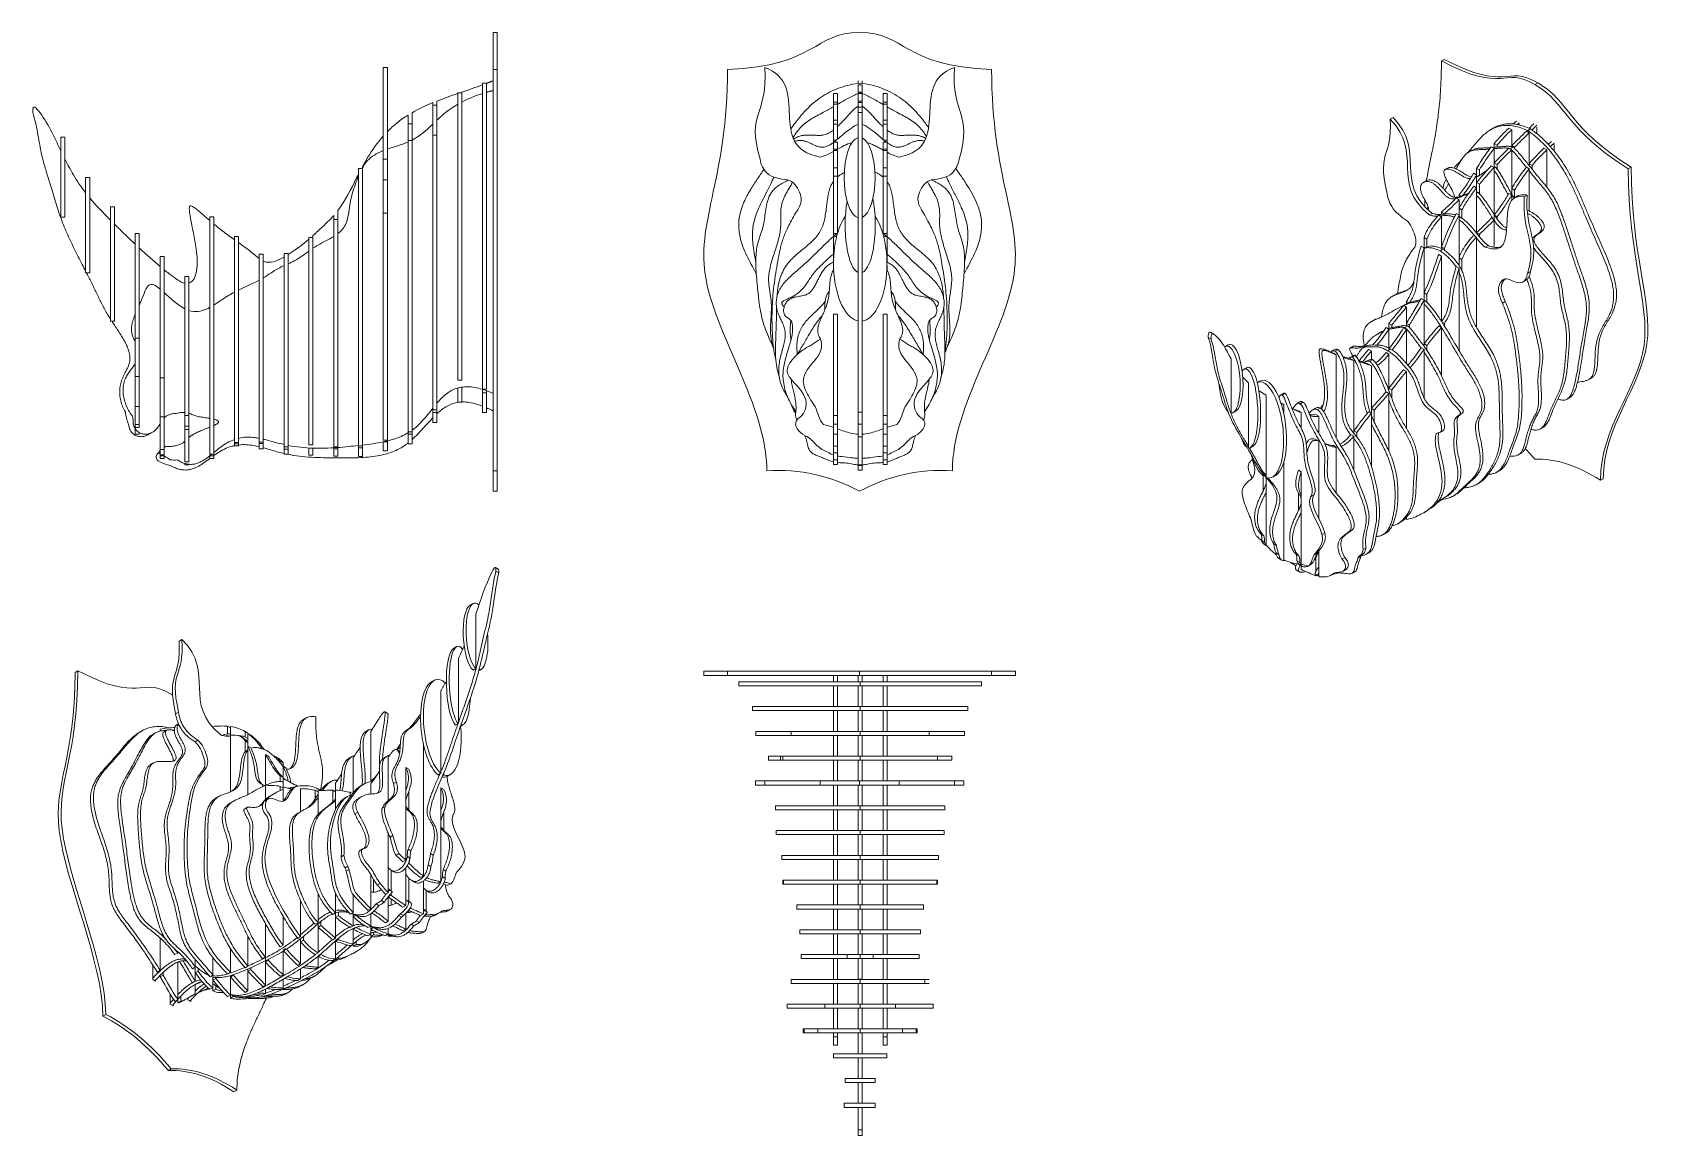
# Model space of a CAD drawing. Header units: millimetres. Extents: x -790 to 3917, y -2121 to 391.
# Drawn here: x -790 to 810, y -2121 to -1031 of the extents above; entities that cross this region are included whole.
import ezdxf

# ---------------------------------------------------------------- set-up
doc = ezdxf.new("R2010")
doc.units = ezdxf.units.MM

msp = doc.modelspace()

# ---------------------------------------------------------------- linework, layer by layer
at = {"color": 7, "linetype": 'Continuous', "lineweight": 15}
for p, q in [((-335, -1031), (-331, -1031)), ((-439.5, -1065.7), (-443.5, -1065.7)), ((-335, -1067.7), (-331, -1067.7)), ((601.7, -1059.2), (604.5, -1057.6)), ((-341.5, -1081.2), (-345.5, -1081.2)), ((29.6, -1082.9), (25.6, -1082.9)), ((694, -1082.5), (696.8, -1080.8)), ((-394.5, -1121.5), (-394.5, -1100.4)), ((-390.5, -1102.9), (-394.5, -1102.9)), ((-390.5, -1098.8), (-390.5, -1117.6)), ((-366, -1090.8), (-370, -1090.8)), ((-370, -1289.3), (-370, -1102)), ((-366, -1090), (-366, -1099.8)), ((-366, -1099.8), (-366, -1289.3)), ((5.1, -1091.3), (1.1, -1091.3)), ((1.1, -1099.8), (5.1, -1099.8)), ((1.1, -1101.8), (1.1, -1099.8)), ((5.1, -1102), (1.1, -1102)), ((5.1, -1101.8), (5.1, -1099.8)), ((25.6, -1090), (29.6, -1090)), ((25.6, -1090), (25.6, -1091.2)), ((29.6, -1091.4), (25.6, -1091.4)), ((25.6, -1098.8), (29.6, -1098.8)), ((25.6, -1098.8), (25.6, -1100.2)), ((29.6, -1100.4), (25.6, -1100.4)), ((29.6, -1090), (29.6, -1091.2)), ((29.6, -1098.8), (29.6, -1100.2)), ((54.1, -1091.3), (50.1, -1091.3)), ((50.1, -1099.8), (54.1, -1099.8)), ((50.1, -1099.8), (50.1, -1101.8)), ((54.1, -1102), (50.1, -1102)), ((54.1, -1099.8), (54.1, -1101.8)), ((-419, -1137.6), (-419, -1112.7)), ((-415, -1110.3), (-415, -1137.3)), ((-390.5, -1117.6), (-390.5, -1132.2)), ((1.1, -1117.6), (5.1, -1117.6)), ((1.1, -1121.3), (1.1, -1117.6)), ((5.1, -1121.3), (5.1, -1117.6)), ((29.6, -1110.2), (25.6, -1110.2)), ((50.1, -1117.6), (54.1, -1117.6)), ((50.1, -1117.6), (50.1, -1121.3)), ((54.1, -1117.6), (54.1, -1121.3)), ((553.9, -1115.2), (551, -1116.8)), ((-762, -1134.6), (-762, -1213.7)), ((-758, -1134.6), (-758, -1213.7)), ((-415, -1121.2), (-419, -1121.2)), ((-394.5, -1132.2), (-394.5, -1121.5)), ((5.1, -1121.5), (1.1, -1121.5)), ((54.1, -1121.5), (50.1, -1121.5)), ((671.1, -1127.1), (668.3, -1125.5)), ((671.1, -1127.1), (671.1, -1142.8)), ((678.5, -1122.5), (678.5, -1121.8)), ((688.4, -1130.2), (685.6, -1128.6)), ((689.8, -1126.4), (687, -1128)), ((688.4, -1125.7), (688.4, -1125.7)), ((688.4, -1125.7), (688.4, -1125.7)), ((688.4, -1160.7), (688.4, -1130.2)), ((691.2, -1127.3), (691.2, -1127.4)), ((691.2, -1127.4), (691.2, -1127.4)), ((695.8, -1130.9), (695.8, -1124.7)), ((-415, -1137.3), (-415, -1137.6)), ((1.1, -1137.3), (4.2, -1137.3)), ((1.1, -1139.1), (1.1, -1137.3)), ((5.1, -1139.3), (1.1, -1139.3)), ((1.1, -1146.3), (5.1, -1146.3)), ((1.1, -1147.6), (1.1, -1146.3)), ((5.1, -1147.7), (1.1, -1147.7)), ((5.1, -1146.5), (5.1, -1146.3)), ((54.1, -1139.3), (50.1, -1139.3)), ((50.1, -1146.3), (54.1, -1146.3)), ((50.1, -1146.3), (50.1, -1147.2)), ((54.1, -1147.7), (50.1, -1147.7)), ((50.9, -1137.3), (54.1, -1137.3)), ((54.1, -1137.3), (54.1, -1139.1)), ((54.1, -1146.3), (54.1, -1147.6)), ((653.8, -1145.8), (650.9, -1144.2)), ((653.8, -1140.7), (656.6, -1142.4)), ((653.8, -1144.5), (653.8, -1140.7)), ((653.8, -1145.8), (653.8, -1159.9)), ((656.6, -1144.3), (656.6, -1142.4)), ((671.1, -1147.1), (668.3, -1145.5)), ((672.5, -1144.2), (669.7, -1145.9)), ((671.1, -1142.8), (673.9, -1144.4)), ((671.1, -1142.8), (671.1, -1144)), ((671.1, -1185.3), (671.1, -1147.1)), ((673.9, -1144.4), (673.9, -1145.6)), ((705.7, -1147.1), (702.9, -1145.5)), ((705.7, -1183.8), (705.7, -1147.1)), ((713.1, -1148.4), (713.1, -1141.8)), ((-464, -1165.3), (-468, -1165.3)), ((-464, -1163.4), (-464, -1164.7)), ((-464, -1164.7), (-464, -1289.3)), ((-439.5, -1156.1), (-443.5, -1156.1)), ((1.1, -1164.7), (5.1, -1164.7)), ((1.1, -1172.9), (1.1, -1164.7)), ((5.1, -1172.9), (5.1, -1164.7)), ((50.1, -1164.7), (54.1, -1164.7)), ((50.1, -1164.7), (50.1, -1172.9)), ((54.1, -1164.7), (54.1, -1172.9)), ((636.4, -1165.3), (639.3, -1166.9)), ((636.4, -1171.7), (636.4, -1165.3)), ((639.3, -1172.3), (639.3, -1166.9)), ((653.8, -1164.5), (650.9, -1162.9)), ((653.8, -1159.9), (656.6, -1161.6)), ((653.8, -1159.9), (653.8, -1164.1)), ((655.2, -1164.1), (653.8, -1164.9)), ((653.8, -1210.8), (653.8, -1164.5)), ((656.6, -1161.6), (656.6, -1165.8)), ((688.4, -1165.8), (685.6, -1164.2)), ((688.4, -1160.7), (691.2, -1162.4)), ((688.4, -1160.7), (688.4, -1162.6)), ((688.4, -1207.5), (688.4, -1165.8)), ((691.2, -1162.4), (691.2, -1166.2)), ((786.2, -1165.7), (789.1, -1164.1)), ((-737.5, -1174.2), (-737.5, -1268.4)), ((-733.5, -1174.2), (-733.5, -1268.4)), ((-468, -1289.3), (-468, -1173.1)), ((-439.5, -1176.6), (-443.5, -1176.6)), ((5.1, -1173.1), (1.1, -1173.1)), ((25.6, -1214.1), (25.6, -1181.3)), ((29.6, -1181.3), (29.6, -1213.7)), ((54.1, -1173.1), (50.1, -1173.1)), ((636.4, -1171.7), (633.6, -1170.1)), ((636.4, -1184.5), (633.6, -1182.9)), ((636.4, -1171.7), (636.4, -1179.3)), ((636.4, -1179.3), (639.3, -1181)), ((636.4, -1179.3), (636.4, -1184.5)), ((639.3, -1181), (639.3, -1190.5)), ((619.1, -1196.3), (616.3, -1194.6)), ((619.1, -1191.4), (621.4, -1192.7)), ((619.1, -1193.5), (619.1, -1191.4)), ((619.1, -1196.3), (619.1, -1204.7)), ((636.4, -1228.7), (636.4, -1184.5)), ((637.9, -1189.1), (636.4, -1189.9)), ((671.1, -1191.7), (668.3, -1190.1)), ((671.1, -1185.3), (673.9, -1187)), ((671.1, -1185.3), (671.1, -1190.7)), ((671.1, -1196.7), (671.1, -1191.7)), ((673.9, -1187), (673.9, -1194.4)), ((686.3, -1191.7), (683.5, -1193.3)), ((-762, -1213.7), (-758, -1213.7)), ((-713, -1203.2), (-713, -1316.2)), ((-709, -1203.2), (-709, -1316.2)), ((-611, -1213.3), (-615, -1213.3)), ((-492.5, -1232.6), (-492.5, -1211.9)), ((-488.5, -1215.7), (-492.5, -1215.7)), ((-488.5, -1207.1), (-488.5, -1229.8)), ((-439.5, -1209.6), (-443.5, -1209.6)), ((592.5, -1209.8), (589.7, -1211.4)), ((601.8, -1213.2), (599, -1211.5)), ((601.8, -1208.7), (604.6, -1210.4)), ((601.8, -1210.7), (601.8, -1208.7)), ((601.8, -1213.2), (601.8, -1242.7)), ((604.6, -1210.5), (604.6, -1210.4)), ((619.1, -1211.5), (616.3, -1209.8)), ((619.1, -1204.7), (621.9, -1206.3)), ((619.1, -1204.7), (619.1, -1211.5)), ((619.1, -1253.7), (619.1, -1211.5)), ((620.1, -1213.4), (619.1, -1214)), ((621.9, -1206.3), (621.9, -1214.6)), ((653.8, -1216.3), (650.9, -1214.6)), ((653.8, -1211.4), (653.8, -1216.3)), ((653.8, -1243.2), (653.8, -1216.3)), ((654.3, -1211.7), (656.6, -1213)), ((656.6, -1213), (656.6, -1215.1)), ((-513, -1231.8), (-513, -1244.3)), ((-488.5, -1229.8), (-488.5, -1372.2)), ((1.1, -1229.8), (4.4, -1229.8)), ((1.1, -1232.4), (1.1, -1229.8)), ((50.7, -1229.8), (54.1, -1229.8)), ((54.1, -1229.8), (54.1, -1232.4)), ((636.4, -1233.2), (633.6, -1231.5)), ((636.4, -1228.7), (639.3, -1230.4)), ((636.4, -1228.7), (636.4, -1229.5)), ((639.3, -1230.4), (639.3, -1232.9)), ((-586.5, -1232.5), (-590.5, -1232.5)), ((-513, -1233.7), (-517, -1233.7)), ((-517, -1372.2), (-517, -1247.1)), ((-513, -1244.3), (-513, -1372.2)), ((4.3, -1232.6), (1.1, -1232.6)), ((1.1, -1244.3), (2.1, -1244.3)), ((1.1, -1246.9), (1.1, -1244.3)), ((1.8, -1247.1), (1.1, -1247.1)), ((54.1, -1232.6), (50.6, -1232.6)), ((52.9, -1244.3), (54.1, -1244.3)), ((54.1, -1247.1), (53.2, -1247.1)), ((54.1, -1244.3), (54.1, -1246.9)), ((584.5, -1243.9), (581.6, -1242.3)), ((584.5, -1233.7), (587.3, -1235.4)), ((584.5, -1243.9), (584.5, -1233.7)), ((584.5, -1243.9), (584.5, -1288.4)), ((587.3, -1243), (587.3, -1235.4)), ((603.2, -1245.1), (600.4, -1246.7)), ((601.8, -1242.7), (604.6, -1244.4)), ((601.8, -1242.7), (601.8, -1244.5)), ((604.6, -1244.4), (604.6, -1246.2)), ((636.4, -1322.7), (636.4, -1233.2)), ((647.7, -1241.7), (644.9, -1243.3)), ((-562, -1250), (-566, -1250)), ((1.2, -1261.5), (1.1, -1261.5)), ((54.1, -1261.5), (53.9, -1261.5)), ((601.8, -1252.2), (599, -1250.6)), ((601.8, -1316.5), (601.8, -1252.2)), ((619.1, -1263.9), (616.3, -1262.3)), ((619.1, -1253.7), (621.9, -1255.4)), ((619.1, -1253.7), (619.1, -1261.3)), ((619.1, -1345.3), (619.1, -1263.9)), ((621.9, -1255.4), (621.9, -1266.6)), ((-737.5, -1268.4), (-733.5, -1268.4)), ((-566, -1372.2), (-566, -1275.8)), ((-562, -1273.5), (-562, -1372.2)), ((25.6, -1316.1), (25.6, -1268.4)), ((29.6, -1268.4), (29.6, -1316.2)), ((689.6, -1267.4), (686.8, -1269.1)), ((-590.5, -1372.2), (-590.5, -1287.6)), ((-586.5, -1285.6), (-586.5, -1372.2)), ((584.5, -1295.6), (581.6, -1293.9)), ((584.5, -1288.4), (587.3, -1290)), ((584.5, -1288.4), (584.5, -1295.6)), ((584.5, -1338.7), (584.5, -1295.6)), ((585.9, -1296.2), (584.5, -1297)), ((587.3, -1290), (587.3, -1297.6)), ((-615, -1372.2), (-615, -1302.9)), ((-611, -1300.5), (-611, -1372.2)), ((5.1, -1309.3), (1.1, -1309.3)), ((54.1, -1309.3), (50.1, -1309.3)), ((567.1, -1302.5), (564.4, -1300.9)), ((567.1, -1296.9), (569.5, -1298.3)), ((567.1, -1299.4), (567.1, -1296.9)), ((567.1, -1302.5), (567.1, -1318.5)), ((664.8, -1296.8), (662, -1298.5)), ((-713, -1316.2), (-709, -1316.2)), ((1.1, -1317.5), (1.1, -1409.4)), ((5.1, -1317.5), (5.1, -1409.4)), ((50.1, -1317.5), (50.1, -1409.4)), ((54.1, -1317.5), (54.1, -1409.4)), ((549.8, -1324.3), (547, -1322.7)), ((549.8, -1318.7), (552.6, -1320.4)), ((549.8, -1324.3), (549.8, -1318.7)), ((549.8, -1324.3), (549.8, -1343.2)), ((552.6, -1322.7), (552.6, -1320.4)), ((567.1, -1324.6), (564.3, -1323)), ((568.6, -1320.9), (565.7, -1322.5)), ((567.1, -1318.5), (570, -1320.1)), ((567.1, -1318.5), (567.1, -1320.7)), ((567.1, -1358.3), (567.1, -1324.6)), ((570, -1320.1), (570, -1322.5)), ((601.8, -1322.5), (599, -1320.9)), ((601.8, -1370.1), (601.8, -1322.5)), ((602.3, -1317.2), (604.6, -1318.6)), ((604.6, -1318.6), (604.6, -1321)), ((-684.5, -1333.2), (-688.5, -1333.2)), ((374.2, -1333.9), (371.4, -1332.3)), ((499.3, -1344.3), (496.4, -1345.9)), ((551.2, -1343.9), (548.4, -1345.6)), ((584.5, -1344.3), (581.6, -1342.7)), ((584.5, -1338.7), (587.3, -1340.4)), ((584.5, -1338.7), (584.5, -1341.1)), ((584.5, -1391.8), (584.5, -1344.3)), ((587.3, -1340.4), (587.3, -1345.2)), ((393.9, -1380.6), (393.9, -1353.4)), ((497.8, -1349.6), (495, -1347.9)), ((497.8, -1431.9), (497.8, -1349.6)), ((515.2, -1355.1), (512.3, -1353.5)), ((516.6, -1350), (513.8, -1351.6)), ((515.2, -1424.7), (515.2, -1355.1)), ((532.5, -1346), (529.7, -1344.4)), ((532.5, -1360.4), (529.7, -1358.7)), ((533.9, -1354.3), (531.1, -1355.9)), ((532.5, -1346), (532.5, -1354.2)), ((549.8, -1349), (547, -1347.3)), ((549.8, -1382.6), (549.8, -1349)), ((-684.5, -1370.9), (-688.5, -1370.9)), ((-660, -1372.4), (-664, -1372.4)), ((-370, -1374.5), (-366, -1374.5)), ((532.5, -1402.5), (532.5, -1360.4)), ((567.1, -1366), (564.3, -1364.4)), ((567.1, -1422.2), (567.1, -1366)), ((-345.5, -1383.4), (-341.5, -1383.4)), ((-345.5, -1387.2), (-345.5, -1383.8)), ((-341.5, -1387.2), (-345.5, -1387.2)), ((-341.5, -1387.2), (-341.5, -1385.1)), ((393.9, -1380.6), (393.9, -1407.1)), ((411.2, -1408), (411.2, -1377.3)), ((428.5, -1429.6), (428.5, -1389.4)), ((447.3, -1387.6), (444.5, -1389.3)), ((549.8, -1387.8), (547, -1386.1)), ((549.8, -1382.6), (552.6, -1384.3)), ((549.8, -1382.6), (549.8, -1385)), ((549.8, -1444.9), (549.8, -1387.8)), ((552.6, -1384.3), (552.6, -1392.6)), ((-684.5, -1400.6), (-688.5, -1400.6)), ((-394.5, -1403.8), (-390.5, -1403.8)), ((-394.5, -1403.9), (-394.5, -1406.7)), ((-390.5, -1406.7), (-394.5, -1406.7)), ((-390.5, -1403.9), (-390.5, -1406.7)), ((-370, -1396.3), (-366, -1396.3)), ((-345.5, -1406.5), (-341.5, -1406.5)), ((29.6, -1406.1), (25.6, -1406.1)), ((411.2, -1408), (411.2, -1441.7)), ((445.9, -1398.7), (443.1, -1397.1)), ((445.9, -1407.5), (445.9, -1398.7)), ((463.2, -1406.6), (460.4, -1405)), ((464.6, -1396.6), (461.8, -1398.2)), ((463.2, -1422.4), (463.2, -1406.6)), ((481.9, -1402.3), (479.1, -1403.9)), ((532.5, -1407.4), (529.7, -1405.8)), ((532.5, -1402.5), (535.3, -1404.1)), ((532.5, -1402.5), (532.5, -1407.4)), ((532.5, -1459.7), (532.5, -1407.4)), ((535.3, -1404.1), (535.3, -1415.9)), ((-684.5, -1418.5), (-688.5, -1418.5)), ((-688.5, -1421.4), (-684.5, -1421.4)), ((-660, -1410.9), (-664, -1410.9)), ((-635.5, -1409.4), (-639.5, -1409.4)), ((-635.5, -1420.2), (-639.5, -1420.2)), ((-635.5, -1423.4), (-639.5, -1423.4)), ((-394.5, -1416.4), (-390.5, -1416.4)), ((1.1, -1409.6), (5.1, -1409.6)), ((1.1, -1418.2), (5.1, -1418.2)), ((5.1, -1418.3), (5.1, -1422.8)), ((29.6, -1418.2), (25.6, -1418.2)), ((54.1, -1409.6), (50.1, -1409.6)), ((54.1, -1418.2), (50.1, -1418.2)), ((50.1, -1418.3), (50.1, -1422.8)), ((480.5, -1410.2), (477.7, -1408.6)), ((480.5, -1426.9), (480.5, -1410.2)), ((-688.5, -1428.1), (-684.5, -1428.1)), ((-590.5, -1436.2), (-586.5, -1436.2)), ((-590.5, -1436.4), (-590.5, -1437.4)), ((-586.5, -1437.4), (-590.5, -1437.4)), ((-590.5, -1439.5), (-586.5, -1439.5)), ((-586.5, -1436.4), (-586.5, -1437.4)), ((-566, -1435.8), (-562, -1435.8)), ((-566, -1435.9), (-566, -1437.2)), ((-562, -1437.2), (-566, -1437.2)), ((-562, -1435.9), (-562, -1437.2)), ((-517, -1438.4), (-513, -1438.4)), ((-468, -1439.4), (-464, -1439.4)), ((-468, -1439.6), (-468, -1441.4)), ((-464, -1441.4), (-464, -1439.6)), ((-443.5, -1434), (-439.5, -1434)), ((-443.5, -1435.5), (-443.5, -1435.7)), ((-439.5, -1435.7), (-443.5, -1435.7)), ((-439.5, -1434.5), (-439.5, -1435.7)), ((-419, -1425.7), (-415, -1425.7)), ((-419, -1427.9), (-419, -1426.5)), ((-415, -1427.9), (-419, -1427.9)), ((-419, -1437.4), (-415, -1437.4)), ((-415, -1427.9), (-415, -1425.9)), ((1.1, -1446.2), (1.1, -1428.1)), ((1.1, -1440), (5.1, -1440)), ((5.1, -1428.1), (5.1, -1449.5)), ((25.6, -1451.9), (25.6, -1430.6)), ((29.6, -1430.6), (29.6, -1451.9)), ((50.1, -1449.5), (50.1, -1428.1)), ((54.1, -1440), (50.1, -1440)), ((54.1, -1428.1), (54.1, -1446.2)), ((408.4, -1440.1), (408.4, -1438.9)), ((408.9, -1439.8), (408.4, -1440.1)), ((428.5, -1429.6), (428.5, -1470.7)), ((480.5, -1435), (477.7, -1433.4)), ((480.5, -1506.4), (480.5, -1435)), ((497.8, -1440.9), (495, -1439.2)), ((515.2, -1429.8), (512.3, -1428.2)), ((515.2, -1424.7), (518, -1426.3)), ((515.2, -1424.7), (515.2, -1427.2)), ((515.2, -1463.6), (515.2, -1429.8)), ((518, -1426.3), (518, -1430.7)), ((-660, -1443), (-664, -1443)), ((-664, -1448.5), (-660, -1448.5)), ((-664, -1449.5), (-664, -1448.7)), ((-660, -1449.5), (-664, -1449.5)), ((-664, -1451.9), (-660, -1451.9)), ((-639.5, -1455.4), (-635.5, -1455.4)), ((-615, -1447.9), (-611, -1447.9)), ((-615, -1452.1), (-611, -1452.1)), ((-611, -1449.3), (-614.8, -1449.3)), ((-611, -1449.3), (-611, -1448.1)), ((-566, -1442.4), (-562, -1442.4)), ((-541.5, -1440.5), (-537.5, -1440.5)), ((-541.5, -1440.6), (-541.5, -1442.7)), ((-537.5, -1442.7), (-541.5, -1442.7)), ((-537.5, -1447.9), (-541.5, -1447.9)), ((-537.5, -1440.6), (-537.5, -1442.7)), ((-517, -1448.7), (-513, -1448.7)), ((-492.5, -1440.6), (-488.5, -1440.6)), ((-492.5, -1441.4), (-492.5, -1442.6)), ((-488.5, -1442.6), (-492.5, -1442.6)), ((-492.5, -1449.7), (-488.5, -1449.7)), ((-488.5, -1442.6), (-488.5, -1441.1)), ((-464, -1441.4), (-468, -1441.4)), ((-468, -1449.9), (-464, -1449.9)), ((-443.5, -1444.3), (-439.5, -1444.3)), ((1.1, -1446.4), (5.1, -1446.4)), ((1.1, -1448.5), (1.1, -1446.6)), ((1.1, -1453.3), (5.1, -1453.3)), ((25.6, -1445.3), (25.6, -1458.3)), ((25.6, -1458.3), (25.6, -1451.9)), ((29.6, -1445.3), (29.6, -1458.3)), ((29.6, -1451.9), (29.6, -1458.3)), ((54.1, -1446.4), (50.1, -1446.4)), ((54.1, -1453.3), (50.1, -1453.3)), ((54.1, -1446.6), (54.1, -1448.5)), ((445.9, -1461.8), (445.9, -1455.7)), ((497.8, -1486.1), (497.8, -1440.9)), ((-639.5, -1458.3), (-635.5, -1458.3)), ((-335, -1464.2), (-331, -1464.2)), ((29.6, -1458.3), (25.6, -1458.3)), ((29.6, -1458.9), (25.6, -1458.9)), ((425.7, -1469), (425.7, -1467.4)), ((426.6, -1468.5), (425.7, -1469)), ((425.7, -1469), (425.7, -1483.7)), ((428.5, -1470.8), (428.5, -1537.8)), ((445.9, -1461.8), (445.9, -1552.1)), ((463.2, -1465.1), (460.4, -1463.5)), ((463.2, -1471.8), (463.2, -1465.1)), ((463.2, -1471.8), (463.2, -1556.6)), ((758.7, -1473.6), (761.6, -1472)), ((-335, -1484.4), (-331, -1484.4)), ((460.4, -1485.8), (460.4, -1503.7)), ((475.3, -1488.4), (472.5, -1490)), ((480.5, -1506.4), (480.5, -1511.3)), ((567.1, -1510.8), (564.3, -1512.4)), ((567.1, -1512.2), (567.1, -1510.1)), ((423.5, -1526.7), (426.3, -1528.3)), ((424.2, -1533.2), (427, -1534.9)), ((486.4, -1525.5), (483.6, -1527.2)), ((513.6, -1522.5), (510.7, -1524.1)), ((438.9, -1538.1), (436.1, -1536.5)), ((441.2, -1546.8), (438.4, -1545.1)), ((461, -1548.3), (458.2, -1546.7)), ((478.7, -1545.3), (475.9, -1547)), ((477.7, -1563.4), (477.7, -1549.7)), ((480.5, -1543.3), (480.5, -1568.8)), ((506.2, -1549.7), (503.4, -1551.3)), ((522.1, -1549), (519.2, -1550.6)), ((527.1, -1540.5), (524.3, -1542.1)), ((-329.4, -1565.1), (-332.3, -1563.5)), ((461.7, -1554.9), (458.9, -1553.2)), ((460.4, -1556.1), (460.4, -1556.1)), ((460.4, -1556.1), (460.4, -1556.1)), ((463.2, -1558), (463.2, -1561.5)), ((473, -1556.6), (470.2, -1558.3)), ((479.3, -1567.8), (476.5, -1566.1)), ((477.7, -1568), (477.7, -1566.8)), ((478.7, -1567.4), (477.7, -1568)), ((-352, -1632.9), (-352, -1605.7)), ((-645.3, -1632.4), (-642.4, -1630.8)), ((-352, -1659.7), (-352, -1632.9)), ((-745.2, -1661.7), (-748, -1663.4)), ((-369.3, -1680.4), (-369.3, -1649.6)), ((-354.8, -1661.3), (-352, -1659.7)), ((-103.5, -1666.3), (-103.5, -1662.3)), ((27, -1666.3), (27, -1662.3)), ((157.4, -1666.3), (157.4, -1662.3)), ((-369.3, -1714), (-369.3, -1680.4)), ((25.6, -1672.7), (25.6, -1672.7)), ((27.6, -1672.7), (27.6, -1676.7)), ((29.5, -1672.7), (29.6, -1672.7)), ((-386.6, -1721.9), (-386.6, -1681.7)), ((-648.6, -1704.4), (-645.7, -1702.7)), ((1.1, -1697.2), (5.1, -1697.2)), ((5.1, -1701.2), (1.1, -1701.2)), ((25.6, -1697.2), (29.6, -1697.2)), ((25.7, -1701.2), (25.6, -1701.2)), ((27.6, -1697.2), (27.6, -1701.2)), ((29.6, -1701.2), (29.5, -1701.2)), ((50.1, -1697.2), (54.1, -1697.2)), ((54.1, -1701.2), (50.1, -1701.2)), ((-663.8, -1719.4), (-663.8, -1721.5)), ((-611.8, -1717.9), (-611.8, -1716.8)), ((-597.3, -1716.6), (-597.3, -1724.3)), ((-597.3, -1716.6), (-594.5, -1718.2)), ((-597.3, -1726.4), (-597.3, -1725.9)), ((-597.3, -1725.9), (-596.5, -1726.4)), ((-594.5, -1725.5), (-594.5, -1716.9)), ((-594.5, -1725.5), (-594.5, -1781.3)), ((-580, -1721.9), (-580, -1727.2)), ((-580, -1721.9), (-577.2, -1723.5)), ((-577.2, -1723.5), (-577.2, -1723.8)), ((-577.2, -1732.6), (-577.2, -1723.8)), ((-574.4, -1725.4), (-577.2, -1723.8)), ((-455.9, -1770.8), (-455.9, -1721.9)), ((-386.6, -1763), (-386.6, -1721.9)), ((-372.1, -1715.6), (-369.3, -1714)), ((-366.5, -1715.6), (-367, -1716)), ((-366.5, -1714.4), (-366.5, -1715.6)), ((1.1, -1721.7), (5.1, -1721.7)), ((5.1, -1725.7), (1.1, -1725.7)), ((25.6, -1721.7), (29.6, -1721.7)), ((29.6, -1725.7), (25.6, -1725.7)), ((27.6, -1721.7), (27.6, -1725.7)), ((50.1, -1721.7), (54.1, -1721.7)), ((54.1, -1725.7), (50.1, -1725.7)), ((-629.4, -1732.1), (-626.6, -1730.5)), ((-580, -1742.2), (-580, -1731)), ((-580, -1731), (-577.2, -1732.6)), ((-577.2, -1736.2), (-577.2, -1732.6)), ((-577.2, -1736.2), (-577.2, -1784)), ((-574.4, -1737.8), (-577.2, -1736.2)), ((-403.9, -1774.1), (-403.9, -1734.1)), ((-559.9, -1774.8), (-559.9, -1744.6)), ((-557, -1746.2), (-559.9, -1744.6)), ((-545.4, -1751), (-545.4, -1752.9)), ((-545.4, -1751), (-542.5, -1752.6)), ((-542.5, -1752.6), (-542.5, -1756.2)), ((-542.5, -1767.3), (-542.5, -1756.2)), ((-539.7, -1757.8), (-542.5, -1756.2)), ((-473.2, -1782.2), (-473.2, -1747.4)), ((-438.6, -1747.3), (-438.6, -1790.1)), ((-421.3, -1757.4), (-421.3, -1764.1)), ((-418.4, -1759), (-421.3, -1757.4)), ((1.1, -1746.2), (5.1, -1746.2)), ((5.1, -1750.2), (1.1, -1750.2)), ((25.6, -1746.2), (29.6, -1746.2)), ((29.6, -1750.2), (25.6, -1750.2)), ((27.6, -1746.2), (27.6, -1750.2)), ((50.1, -1746.2), (54.1, -1746.2)), ((54.1, -1750.2), (50.1, -1750.2)), ((-623.7, -1762.4), (-620.9, -1760.8)), ((-562.7, -1776.2), (-562.7, -1774.2)), ((-562.7, -1774.2), (-560.7, -1775.3)), ((-559.9, -1774.8), (-559.9, -1789)), ((-545.4, -1765.6), (-545.4, -1771.3)), ((-545.4, -1765.6), (-542.5, -1767.3)), ((-545.4, -1780.1), (-545.4, -1776)), ((-545.4, -1776), (-542.5, -1777.6)), ((-542.5, -1767.3), (-542.5, -1767.9)), ((-542.5, -1776.6), (-542.5, -1767.9)), ((-539.7, -1769.5), (-542.5, -1767.9)), ((-490.6, -1779.7), (-490.6, -1772.7)), ((-455.9, -1773.2), (-455.9, -1783.6)), ((-433.4, -1773.2), (-430.5, -1771.6)), ((-421.3, -1764.1), (-421.3, -1848.9)), ((-403.9, -1774.1), (-403.9, -1864.4)), ((-389.4, -1764.6), (-386.6, -1763)), ((-383.8, -1764.6), (-384.7, -1765.2)), ((-383.8, -1763), (-383.8, -1764.6)), ((-66.7, -1770.7), (-66.7, -1774.7)), ((-12.1, -1770.7), (-12.1, -1774.7)), ((1.1, -1770.7), (5.1, -1770.7)), ((2.9, -1774.7), (1.1, -1774.7)), ((25.6, -1770.7), (29.6, -1770.7)), ((29.6, -1774.7), (25.6, -1774.7)), ((27, -1770.7), (27, -1774.7)), ((50.1, -1770.7), (54.1, -1770.7)), ((54.1, -1774.7), (50.1, -1774.7)), ((66, -1770.7), (66, -1774.7)), ((120.6, -1770.7), (120.6, -1774.7)), ((-542.5, -1776.6), (-542.5, -1790.6)), ((-525.2, -1778.4), (-525.2, -1801)), ((-510.7, -1788.2), (-510.7, -1779.8)), ((-510.7, -1779.8), (-507.9, -1781.5)), ((-507.9, -1780.1), (-507.9, -1803.7)), ((-493.4, -1791.5), (-493.4, -1779.7)), ((-493.4, -1779.7), (-490.6, -1781.3)), ((-490.6, -1779.7), (-490.6, -1798.7)), ((-476.1, -1785.1), (-476.1, -1781.9)), ((-476.1, -1781.9), (-473.8, -1783.2)), ((-473.2, -1782.2), (-473.2, -1782.4)), ((-418.4, -1781.4), (-418.4, -1799.3)), ((-386.6, -1784.1), (-386.6, -1777.4)), ((-383.8, -1779), (-386.6, -1777.4)), ((-386.6, -1784.1), (-386.6, -1870.1)), ((-471.6, -1803.1), (-468.8, -1801.5)), ((-444.5, -1797.6), (-441.6, -1795.9)), ((-383.8, -1801.4), (-383.8, -1819.3)), ((1.1, -1795.2), (5.1, -1795.2)), ((5.1, -1799.2), (1.1, -1799.2)), ((25.6, -1795.2), (29.6, -1795.2)), ((27.6, -1795.2), (27.6, -1799.2)), ((50.1, -1795.2), (54.1, -1795.2)), ((54.1, -1799.2), (50.1, -1799.2)), ((-438.6, -1881.1), (-438.6, -1822.2)), ((1.1, -1819.7), (5.1, -1819.7)), ((25.6, -1819.7), (29.6, -1819.7)), ((29.6, -1823.7), (25.6, -1823.7)), ((27.6, -1819.7), (27.6, -1823.7)), ((50.1, -1819.7), (54.1, -1819.7)), ((-436.8, -1826.2), (-434, -1824.6)), ((-419.1, -1838.1), (-416.2, -1839.7)), ((-485.2, -1845.5), (-482.4, -1843.9)), ((-481.3, -1856.6), (-478.5, -1855)), ((-431.1, -1844.2), (-428.2, -1842.5)), ((-424.1, -1850.6), (-421.3, -1848.9)), ((-421.3, -1893.8), (-421.3, -1856.3)), ((-419.7, -1845.4), (-416.9, -1847.1)), ((-418.4, -1851.7), (-418.5, -1851.7)), ((-418.4, -1851.7), (-418.4, -1851.7)), ((-396.4, -1855.3), (-399.3, -1853.7)), ((-394.1, -1844), (-397, -1842.4)), ((1.1, -1844.2), (5.1, -1844.2)), ((5.1, -1848.2), (1.1, -1848.2)), ((25.6, -1844.2), (29.6, -1844.2)), ((27.6, -1844.2), (27.6, -1848.2)), ((50.1, -1844.2), (54.1, -1844.2)), ((54.1, -1848.2), (50.1, -1848.2)), ((-480.1, -1859.9), (-477.3, -1858.3)), ((-455.9, -1896.7), (-455.9, -1863.1)), ((-453.1, -1868.1), (-453.1, -1880.6)), ((-449.4, -1873.6), (-446.6, -1872)), ((-435.8, -1858.8), (-435.8, -1879.2)), ((-418.4, -1866.4), (-418.4, -1889.6)), ((-406.8, -1866.1), (-403.9, -1864.4)), ((-403.9, -1901.9), (-403.9, -1869.5)), ((-389.4, -1871.7), (-386.6, -1870.1)), ((-382.3, -1867.1), (-385.1, -1865.4)), ((-381.6, -1859.7), (-384.4, -1858.1)), ((-379.7, -1873.8), (-376.8, -1872.2)), ((27.6, -1868.7), (27.6, -1872.7)), ((50.1, -1868.7), (54.1, -1868.7)), ((-507.9, -1882.1), (-507.9, -1910.7)), ((-490.6, -1881.9), (-490.6, -1901)), ((-473.2, -1900.6), (-473.2, -1882.9)), ((-441.4, -1882.7), (-438.6, -1881.1)), ((-435.8, -1883.6), (-438.6, -1885.2)), ((-438.6, -1885.1), (-438.6, -1885.2)), ((-438.6, -1909.1), (-438.6, -1885.2)), ((-437.4, -1878.6), (-434.5, -1880.3)), ((-435.8, -1881.7), (-435.8, -1883.6)), ((-435.8, -1887.3), (-435.8, -1893.3)), ((-401.1, -1878.8), (-401.1, -1899.2)), ((-542.5, -1932.8), (-542.5, -1904.3)), ((-525.2, -1888.9), (-525.2, -1924.5)), ((-493.4, -1902.7), (-490.6, -1901)), ((-490.6, -1905.3), (-490.6, -1901)), ((-487.7, -1903.7), (-490.6, -1905.3)), ((-487.7, -1903.7), (-487.7, -1900.2)), ((-476.1, -1902.2), (-473.2, -1900.6)), ((-473.2, -1902.5), (-473.2, -1905)), ((-470.6, -1903.4), (-473.2, -1905)), ((-458.7, -1898.4), (-455.9, -1896.7)), ((-455.9, -1914), (-455.9, -1901.9)), ((-450.7, -1892.1), (-447.9, -1893.7)), ((-445.4, -1888.9), (-442.6, -1890.5)), ((-425.6, -1905.4), (-428.4, -1903.7)), ((-423.6, -1903.7), (-426.5, -1902.1)), ((-424.1, -1895.4), (-421.3, -1893.8)), ((-421.3, -1917.2), (-421.3, -1901.5)), ((-418.4, -1898.5), (-418.4, -1900.6)), ((-406.8, -1903.6), (-403.9, -1901.9)), ((-401.1, -1902.7), (-402.9, -1903.8)), ((-399.9, -1900.3), (-402.7, -1898.6)), ((-401.1, -1901.7), (-401.1, -1902.7)), ((-396, -1904.5), (-393.1, -1902.8)), ((1.1, -1893.2), (5.1, -1893.2)), ((5.1, -1897.2), (1.1, -1897.2)), ((27.6, -1893.2), (27.6, -1897.2)), ((50.1, -1893.2), (54.1, -1893.2)), ((54.1, -1897.2), (50.1, -1897.2)), ((-559.9, -1911.7), (-559.9, -1944.6)), ((-510.7, -1912.3), (-507.9, -1910.7)), ((-507.9, -1915.1), (-507.9, -1911.7)), ((-505.1, -1913.4), (-507.9, -1915.1)), ((-507.9, -1915.1), (-507.9, -1940.6)), ((-505.1, -1913.4), (-505.1, -1909.4)), ((-490.6, -1905.3), (-490.6, -1926.1)), ((-476.1, -1915.4), (-473.2, -1913.8)), ((-473.2, -1905), (-473.2, -1913.8)), ((-470.4, -1915.4), (-473.2, -1917)), ((-473.2, -1917), (-473.2, -1916.3)), ((-473.2, -1917), (-473.2, -1931.8)), ((-470.4, -1915.4), (-470.4, -1915.2)), ((-458.7, -1915.6), (-455.9, -1914)), ((-455.9, -1914.8), (-455.9, -1917.2)), ((-453.1, -1915.6), (-455.9, -1917.2)), ((-455.9, -1917.2), (-455.9, -1922)), ((-453.1, -1915.6), (-453.1, -1915.6)), ((-453.1, -1922.7), (-453.1, -1920.2)), ((-441.4, -1910.7), (-438.6, -1909.1)), ((-438.6, -1921.7), (-438.6, -1916.2)), ((-424.1, -1918.8), (-421.3, -1917.2)), ((-413.3, -1913.7), (-416.1, -1912.1)), ((-407.9, -1910.5), (-410.8, -1908.9)), ((1.1, -1917.7), (5.1, -1917.7)), ((27.6, -1917.7), (27.6, -1921.7)), ((50.1, -1917.7), (54.1, -1917.7)), ((-663.8, -1958), (-663.8, -1926)), ((-594.5, -1936.3), (-594.5, -1959.7)), ((-577.2, -1924.2), (-577.2, -1953.6)), ((-545.4, -1934.5), (-542.5, -1932.8)), ((-539.7, -1936.3), (-542.5, -1937.9)), ((-528, -1926.2), (-525.2, -1924.5)), ((-525.2, -1929.6), (-525.2, -1926.6)), ((-522.4, -1928), (-525.2, -1929.6)), ((-525.2, -1951.2), (-525.2, -1929.6)), ((-522.4, -1928), (-522.4, -1924.2)), ((-493.4, -1927.8), (-490.6, -1926.1)), ((-487.7, -1927.8), (-490.6, -1929.4)), ((-490.6, -1929.4), (-490.6, -1928.6)), ((-490.6, -1929.4), (-490.6, -1946.4)), ((-487.7, -1927.8), (-487.7, -1926.1)), ((-476.1, -1933.5), (-473.2, -1931.8)), ((-473.2, -1933.9), (-473.2, -1931.8)), ((-470.4, -1932.3), (-473.2, -1933.9)), ((-470.4, -1932.3), (-470.4, -1929.4)), ((-458.7, -1923.7), (-455.9, -1922)), ((-455.9, -1924.3), (-455.9, -1922)), ((-453.1, -1922.7), (-455.9, -1924.3)), ((-441.4, -1923.3), (-438.6, -1921.7)), ((-438.6, -1922.5), (-438.6, -1923.9)), ((-437.1, -1923), (-438.6, -1923.9)), ((5.1, -1921.7), (1.1, -1921.7)), ((54.1, -1921.7), (50.1, -1921.7)), ((-671.2, -1952.3), (-671.2, -1966.9)), ((-649.3, -1942.3), (-646.5, -1940.7)), ((-646.5, -1940.7), (-646.5, -1939.5)), ((-646.5, -1986.8), (-646.5, -1949.8)), ((-629.2, -1947.1), (-629.2, -1954.6)), ((-611.8, -1962.5), (-611.8, -1945.2)), ((-562.7, -1946.3), (-559.9, -1944.6)), ((-559.9, -1944.6), (-559.9, -1948.3)), ((-557, -1947.9), (-559.9, -1949.5)), ((-559.9, -1948.3), (-559.9, -1949.5)), ((-559.9, -1949.5), (-559.9, -1972.3)), ((-557, -1947.9), (-557, -1946.9)), ((-542.5, -1938.9), (-542.5, -1962.1)), ((-528, -1952.9), (-525.2, -1951.2)), ((-510.7, -1942.2), (-507.9, -1940.6)), ((-505.1, -1942.2), (-507.9, -1943.9)), ((-507.9, -1954.6), (-507.9, -1943.9)), ((-505.1, -1942.2), (-505.1, -1941.5)), ((-493.4, -1948), (-490.6, -1946.4)), ((-487.7, -1946.2), (-490.6, -1947.8)), ((-490.6, -1947.8), (-490.6, -1946.6)), ((-487.7, -1946.2), (-487.7, -1944.3)), ((1.1, -1942.2), (5.1, -1942.2)), ((5.1, -1946.2), (1.1, -1946.2)), ((27.6, -1942.2), (27.6, -1946.2)), ((50.1, -1942.2), (54.1, -1942.2)), ((54.1, -1946.2), (50.1, -1946.2)), ((-671.2, -1966.9), (-668.4, -1968.5)), ((-668.4, -1968.5), (-668.4, -1967.3)), ((-666.6, -1959.6), (-663.8, -1958)), ((-661, -1962.6), (-663.8, -1964.3)), ((-663.8, -1962.6), (-663.8, -1964.3)), ((-661, -1959.8), (-661, -1962.6)), ((-632, -1956.2), (-629.2, -1954.6)), ((-629.2, -1960.2), (-629.2, -1954.6)), ((-626.3, -1958.6), (-629.2, -1960.2)), ((-629.2, -1968.5), (-629.2, -1960.2)), ((-626.3, -1958.6), (-626.3, -1955.9)), ((-614.7, -1964.1), (-611.8, -1962.5)), ((-611.8, -1964.3), (-611.8, -1967.5)), ((-609, -1965.9), (-611.8, -1967.5)), ((-611.8, -1967.5), (-611.8, -1974.9)), ((-609, -1964.9), (-609, -1965.9)), ((-597.3, -1961.3), (-594.5, -1959.7)), ((-591.7, -1962.7), (-594.5, -1964.3)), ((-594.5, -1964.3), (-594.5, -1963)), ((-594.5, -1982), (-594.5, -1964.3)), ((-591.7, -1962.7), (-591.7, -1962.1)), ((-580, -1955.3), (-577.2, -1953.6)), ((-577.2, -1956.4), (-577.2, -1958.5)), ((-574.4, -1956.9), (-577.2, -1958.5)), ((-577.2, -1958.5), (-577.2, -1978)), ((-574.4, -1955.1), (-574.4, -1956.9)), ((-545.4, -1963.7), (-542.5, -1962.1)), ((-542.5, -1966.7), (-542.5, -1975.3)), ((-528, -1967.9), (-525.2, -1966.3)), ((-525.2, -1956.3), (-525.2, -1966.3)), ((-510.7, -1956.3), (-507.9, -1954.6)), ((25.6, -1966.7), (29.6, -1966.7)), ((27.6, -1966.7), (27.6, -1970.7)), ((91.5, -1966.7), (91.5, -1970.7)), ((-653.9, -1981.4), (-653.9, -1991.2)), ((-643.6, -1983.4), (-643.6, -1988.4)), ((-632, -1970.1), (-630.1, -1969)), ((-632, -1982.6), (-629.2, -1981)), ((-626.3, -1970.1), (-629.2, -1971.8)), ((-629.2, -1971.6), (-629.2, -1971.8)), ((-629.2, -1981), (-629.2, -1971.8)), ((-614.7, -1976.5), (-611.8, -1974.9)), ((-611.8, -1978.2), (-611.8, -1974.9)), ((-609, -1976.5), (-611.8, -1978.2)), ((-609, -1976.5), (-609, -1972.7)), ((-597.3, -1983.7), (-594.5, -1982)), ((-594.5, -1982), (-594.5, -1985.3)), ((-591.7, -1983.7), (-594.5, -1985.3)), ((-591.7, -1983), (-591.7, -1983.7)), ((-580, -1979.6), (-577.2, -1978)), ((-580, -1985.9), (-577.2, -1984.3)), ((-577.2, -1984.3), (-577.2, -1983.2)), ((-577.2, -1984.3), (-577.2, -1985.8)), ((-562.7, -1973.9), (-559.9, -1972.3)), ((-562.7, -1982.3), (-559.9, -1980.6)), ((-559.9, -1976.3), (-559.9, -1980.6)), ((-545.4, -1976.9), (-542.5, -1975.3)), ((-539.7, -1975.3), (-542.5, -1976.9)), ((-542.5, -1976.4), (-542.5, -1976.9)), ((-539.7, -1975.1), (-539.7, -1975.3)), ((-653.9, -1991.2), (-651.1, -1992.9)), ((-651.1, -1992.9), (-651.1, -1991.5)), ((-649.3, -1988.4), (-646.5, -1986.8)), ((-646.5, -1986.8), (-646.5, -1990)), ((-643.6, -1988.4), (-646.5, -1990)), ((-636.6, -1985.2), (-636.6, -1986.9)), ((-636.6, -1986.9), (-633.7, -1988.5)), ((-633.7, -1988.5), (-633.7, -1987.3)), ((-575.2, -1984.6), (-577.2, -1985.8)), ((27.6, -1991.2), (27.6, -1995.2)), ((-717.7, -2001.3), (-720.5, -2003)), ((-27.8, -2015.7), (-27.8, -2019.7)), ((26.9, -2015.7), (27.9, -2015.7)), ((27.6, -2015.7), (27.6, -2019.7)), ((29.6, -2015.7), (29.6, -2015.7)), ((82.9, -2015.7), (82.9, -2019.7)), ((1.2, -2040.2), (53.9, -2040.2)), ((1.2, -2044.2), (53.9, -2044.2)), ((-652.9, -2055.3), (-655.7, -2056.9)), ((-588.1, -2076.1), (-591, -2077.8)), ((12.7, -2064.7), (42.5, -2064.7)), ((12.7, -2068.7), (42.5, -2068.7)), ((11.7, -2089.2), (42.3, -2089.2)), ((11.7, -2093.2), (42.3, -2093.2)), ((29.6, -2115.5), (25.6, -2115.5))]:
    msp.add_line(p, q, dxfattribs=at)
at = {"color": 7, "linetype": 'Continuous', "lineweight": 15, "flags": 128}
for points in [[(374.1, -1327.6), (373.5, -1327.3), (373.1, -1327.2), (372.7, -1327.2), (372.5, -1327.3), (372.2, -1327.5), (372, -1327.8), (371.8, -1328.2), (371.5, -1329.2), (371.4, -1330.6), (371.4, -1332.3), (371.4, -1332.3)], [(-665.6, -1446.5), (-666.5, -1447.3), (-667.4, -1448.6), (-667.9, -1449.9), (-667.9, -1451), (-667.6, -1452.1), (-666.9, -1453.2), (-665.8, -1454.3), (-663.6, -1455.7), (-660.6, -1457.1), (-656.6, -1458.3), (-656.6, -1458.3)], [(462.2, -1557.5), (461.4, -1558.8), (460.7, -1560.2), (460.4, -1561.5), (460.4, -1562.4), (460.6, -1563.2), (461.1, -1563.8), (461.9, -1564.2), (463.5, -1564.5), (465.6, -1564.4), (468.4, -1563.8), (468.4, -1563.8)], [(-421.3, -1888.5), (-420.7, -1888.5), (-419.5, -1889), (-418.8, -1889.7), (-418.5, -1890.6), (-418.5, -1891.5), (-418.7, -1892.5), (-419.2, -1893.7), (-420, -1895.1), (-421.5, -1897.1), (-423.7, -1899.5), (-426.5, -1902.1), (-426.5, -1902.1)], [(-416.9, -1890.6), (-416.6, -1890.7), (-416, -1891.3), (-415.6, -1892.3), (-415.6, -1893.1), (-415.9, -1894.2), (-416.4, -1895.4), (-417.2, -1896.7), (-418.7, -1898.8), (-420.8, -1901.1), (-423.6, -1903.7), (-423.6, -1903.7)]]:
    msp.add_lwpolyline(points, dxfattribs=at)
at = {"color": 7, "linetype": 'Continuous', "lineweight": 15}
for centre, major_axis, ratio, start_param, end_param in [((27, -1174.5), (0, -39.8), 0.384256, 3.237914, 6.186864), ((27, -1174.5), (0, -39.8), 0.384256, 0.165979, 2.975614), ((27.6, -1221.5), (0, -47.3), 0.315159, 4.188461, 6.14861), ((27.6, -1221.5), (0, -47.3), 0.315159, 0.134575, 2.152609), ((27.6, -1259.7), (0.2, -56.6), 0.466271, 3.721569, 6.199171), ((27.6, -1259.7), (0.2, -56.6), 0.466271, 0.067798, 2.54421), ((392.1, -1374), (-2.3, 33.1), 0.319562, 3.095839, 6.510203), ((394.9, -1372.3), (-2.3, 33.1), 0.319562, 3.296667, 6.438259), ((412.6, -1401), (-1.8, 39.1), 0.265807, 3.27858, 6.420173), ((409.8, -1402.6), (-1.8, 39.1), 0.265807, 3.107897, 6.5966), ((427.1, -1423.8), (-5.1, 47.5), 0.378207, 2.942065, 6.409006), ((430, -1422.2), (-5.1, 47.5), 0.378207, 3.307619, 6.449212), ((392.1, -1374), (-2.3, 33.1), 0.319562, 1.652555, 2.833539), ((409.8, -1402.6), (-1.8, 39.1), 0.265807, 2.401539, 2.838746), ((427.1, -1423.8), (-5.1, 47.5), 0.378207, 2.074954, 2.790253), ((-353.8, -1629.5), (-2.3, 33.1), 0.319562, 0.155074, 2.833539), ((-350.9, -1627.9), (-2.3, 33.1), 0.319562, 5.900209, 9.116724), ((-350.9, -1627.9), (-2.3, 33.1), 0.319562, 3.095839, 4.774742), ((-370.7, -1678.2), (-1.8, 39.1), 0.265807, 0.136988, 2.838746), ((-367.9, -1676.6), (-1.8, 39.1), 0.265807, 5.86003, 9.121931), ((-388, -1719.4), (-5.1, 47.5), 0.378207, 0.166026, 2.790253), ((-385.2, -1717.8), (-5.1, 47.5), 0.378207, 5.849173, 9.073438), ((-367.9, -1676.6), (-1.8, 39.1), 0.265807, 3.107897, 4.380582), ((-385.2, -1717.8), (-5.1, 47.5), 0.378207, 2.942065, 4.695473), ((-388, -1719.4), (-5.1, 47.5), 0.378207, 3.012829, 3.307619)]:
    msp.add_ellipse(centre, major_axis=major_axis, ratio=ratio, start_param=start_param, end_param=end_param, dxfattribs=at)
for points, degree in [([(-335, -1031), (-335, -1031), (-335, -1064.1), (-335, -1067.7)], 3), ([(-331, -1031), (-331, -1031), (-331, -1064.1), (-331, -1067.7)], 3), ([(-103.5, -1067.7), (-14.7, -1064.1), (-18.7, -1031), (27, -1031)], 3), ([(27, -1031), (72.6, -1031), (68.7, -1064.1), (157.4, -1067.7)], 3), ([(-443.5, -1065.7), (-443.5, -1112.8), (-443.5, -1109.7), (-443.5, -1156.1)], 3), ([(-439.5, -1065.7), (-439.5, -1112.8), (-439.5, -1109.7), (-439.5, -1156.1)], 3), ([(-71.4, -1156.1), (-85.2, -1109.7), (-63.4, -1112.8), (-66.7, -1065.7)], 3), ([(-66.7, -1065.7), (-19.5, -1082.5), (-67.1, -1143.7), (-12.1, -1154.2)], 3), ([(66, -1154.2), (121, -1143.7), (73.4, -1082.5), (120.6, -1065.7)], 3), ([(120.6, -1065.7), (117.3, -1112.8), (139.1, -1109.7), (125.3, -1156.1)], 3), ([(601.7, -1059.2), (664.5, -1092.5), (661.7, -1063.9), (694, -1082.5)], 3), ([(604.5, -1057.6), (667.3, -1090.9), (664.5, -1062.2), (696.8, -1080.8)], 3), ([(-345.5, -1082.9), (-352.1, -1085.3), (-359, -1087.6), (-366, -1090)], 3), ([(-335, -1078.8), (-341.5, -1081.4)], 1), ([(25.6, -1078.8), (25.6, -1079.7), (25.6, -1080.6), (25.6, -1081.4)], 3), ([(25.6, -1082.9), (25.6, -1085.3), (25.6, -1087.6), (25.6, -1090)], 3), ([(29.6, -1078.8), (29.6, -1079.7), (29.6, -1080.6), (29.6, -1081.4)], 3), ([(29.6, -1082.9), (29.6, -1085.3), (29.6, -1087.6), (29.6, -1090)], 3), ([(694, -1082.5), (726.2, -1101.1), (723.5, -1126.6), (786.2, -1165.7)], 3), ([(696.8, -1080.8), (729.1, -1099.5), (726.3, -1124.9), (789.1, -1164.1)], 3), ([(-784.2, -1108.4), (-788.2, -1103.2), (-790.1, -1103.8), (-789.8, -1110.2)], 3), ([(-394.5, -1100.4), (-401.5, -1103.3), (-408.4, -1106.5), (-415, -1110.3)], 3), ([(-370, -1091.4), (-376.8, -1093.7), (-383.7, -1096.1), (-390.5, -1098.8)], 3), ([(-345.5, -1091.3), (-352.5, -1093.6), (-359.4, -1096.4), (-366, -1099.8)], 3), ([(-335, -1088.4), (-341.5, -1090.1)], 1), ([(1.1, -1091.3), (1.1, -1093.6), (1.1, -1096.4), (1.1, -1099.8)], 3), ([(5.1, -1091.3), (5.1, -1093.6), (5.1, -1096.4), (5.1, -1099.8)], 3), ([(25.6, -1091.4), (25.6, -1093.7), (25.6, -1096.1), (25.6, -1098.8)], 3), ([(25.6, -1100.4), (25.6, -1104.6)], 1), ([(29.6, -1091.4), (29.6, -1093.7), (29.6, -1096.1), (29.6, -1098.8)], 3), ([(29.6, -1100.4), (29.6, -1104.6)], 1), ([(50.1, -1091.3), (50.1, -1093.6), (50.1, -1096.4), (50.1, -1099.8)], 3), ([(54.1, -1091.3), (54.1, -1093.6), (54.1, -1096.4), (54.1, -1099.8)], 3), ([(-762, -1148), (-768.7, -1133.8), (-775.1, -1119.7), (-784.2, -1108.4)], 3), ([(29.6, -1104.9), (25.6, -1104.9)], 1), ([(547.7, -1188.8), (538, -1145.3), (553.4, -1156.7), (551, -1116.8)], 3), ([(551, -1116.8), (584.4, -1149.9), (550.8, -1180.4), (589.7, -1211.4)], 3), ([(553.9, -1115.2), (587.3, -1148.2), (553.6, -1178.8), (592.5, -1209.8)], 3), ([(675.7, -1118.8), (672.6, -1121.5)], 1), ([(-758, -1134.6), (-762, -1134.6)], 1), ([(-390.5, -1132.4), (-394.5, -1132.4)], 1), ([(653.1, -1125.5), (650.3, -1127.1)], 1), ([(668.3, -1125.5), (663.3, -1130.2), (658.4, -1135.3), (653.8, -1140.7)], 3), ([(671.1, -1127.1), (666.1, -1131.8), (661.2, -1136.9), (656.6, -1142.4)], 3), ([(685.6, -1128.6), (680.9, -1133.3), (676, -1138), (671.1, -1142.8)], 3), ([(688.4, -1130.2), (683.7, -1134.9), (678.8, -1139.6), (673.9, -1144.4)], 3), ([(678.5, -1120.4), (676.7, -1122)], 1), ([(693, -1121), (691.5, -1122.6), (690, -1124.2), (688.4, -1125.7)], 3), ([(695.8, -1122.6), (694.3, -1124.2), (692.8, -1125.8), (691.2, -1127.4)], 3), ([(-415, -1137.7), (-419, -1137.7)], 1), ([(631.7, -1147.4), (628.9, -1149.1)], 1), ([(668.3, -1145.5), (663.4, -1150.2), (658.5, -1155), (653.8, -1159.9)], 3), ([(671.1, -1147.1), (666.2, -1151.8), (661.4, -1156.6), (656.6, -1161.6)], 3), ([(702.9, -1145.5), (697.9, -1150.2), (693, -1155.3), (688.4, -1160.7)], 3), ([(705.7, -1147.1), (700.8, -1151.8), (695.9, -1156.9), (691.2, -1162.4)], 3), ([(710.3, -1138.8), (707.2, -1141.6)], 1), ([(713.1, -1140.4), (709.3, -1143.8)], 1), ([(608.2, -1165), (605.3, -1166.6)], 1), ([(650.9, -1162.9), (645.9, -1168.1), (641.1, -1173.6), (636.4, -1179.3)], 3), ([(653.8, -1164.5), (648.8, -1169.8), (643.9, -1175.2), (639.3, -1181)], 3), ([(646.9, -1167.2), (646.7, -1167.4)], 1), ([(653.3, -1164.2), (655.2, -1164.1)], 1), ([(-733.5, -1174.2), (-737.5, -1174.2)], 1), ([(586.7, -1177.7), (583.8, -1179.3)], 1), ([(-713, -1216.6), (-720.3, -1209.3), (-727.1, -1202.1), (-733.5, -1194.5)], 3), ([(585.2, -1203.1), (585.3, -1196.4)], 1), ([(636.4, -1188.9), (637.9, -1189.1)], 1), ([(644.9, -1243.3), (683.8, -1257.2), (650.1, -1187.8), (683.5, -1193.3)], 3), ([(676.6, -1192.8), (673.8, -1194.5)], 1), ([(683.5, -1193.3), (681.2, -1230.5), (696.6, -1236.8), (686.8, -1269.1)], 3), ([(686.3, -1191.7), (684, -1228.9), (699.4, -1235.2), (689.6, -1267.4)], 3), ([(-709, -1203.2), (-713, -1203.2)], 1), ([(587.7, -1205.6), (588.5, -1203.3)], 1), ([(619.1, -1212.9), (620.1, -1213.4)], 1), ([(620.1, -1213.4), (630.6, -1219.1), (638.3, -1234.1), (647.7, -1241.7)], 3), ([(-684.5, -1229.6), (-688.5, -1229.6)], 1), ([(-688.5, -1229.7), (-688.5, -1229.7)], 1), ([(-684.5, -1229.7), (-684.5, -1229.7)], 1), ([(-664, -1262.2), (-670.5, -1256.7), (-677.5, -1250.5), (-684.5, -1244)], 3), ([(-517, -1235.3), (-523.2, -1240.6), (-529.8, -1245.7), (-537.5, -1250.4)], 3), ([(586.3, -1243.3), (584.5, -1244.4)], 1), ([(-660, -1252.5), (-664, -1252.5)], 1), ([(-537.5, -1249.6), (-541.5, -1249.6)], 1), ([(-635.5, -1272.1), (-639.5, -1272.1)], 1), ([(-566, -1275.8), (-572.7, -1279.4), (-579.7, -1282.2), (-586.5, -1285.6)], 3), ([(682.3, -1277.4), (685.1, -1275.8)], 1), ([(-639.5, -1304.1), (-646.6, -1300.5), (-653.9, -1293.5), (-660, -1288.1)], 3), ([(555.7, -1290.4), (552.8, -1292)], 1), ([(584.5, -1296), (585.9, -1296.2)], 1), ([(378.2, -1330.1), (375.3, -1327.5), (374, -1328.8), (374.2, -1333.9)], 3), ([(376.9, -1329.2), (374.1, -1327.5)], 1), ([(535.5, -1315), (532.7, -1316.7)], 1), ([(535.5, -1315.1), (537.2, -1314.1)], 1), ([(541.5, -1327.4), (538.6, -1329)], 1), ([(541.5, -1327.4), (543, -1326.5)], 1), ([(544.7, -1325.7), (544.9, -1325.6)], 1), ([(-688.5, -1333.2), (-688.5, -1349.4), (-688.5, -1358), (-688.5, -1370.9)], 3), ([(-684.5, -1333.2), (-684.5, -1349.4), (-684.5, -1358), (-684.5, -1370.9)], 3), ([(-27.8, -1370.9), (-24.2, -1358), (-5.1, -1349.4), (-12.1, -1333.2)], 3), ([(67.2, -1333.2), (60.2, -1349.4), (79.4, -1358), (82.9, -1370.9)], 3), ([(393.9, -1353.4), (389.2, -1344.6), (384.6, -1335.6), (378.2, -1330.1)], 3), ([(391.1, -1339.7), (388.2, -1341.4)], 1), ([(514.4, -1341.2), (511.6, -1342.9)], 1), ([(527.2, -1341), (524.4, -1342.6)], 1), ([(495.8, -1344.6), (493, -1346.2)], 1), ([(514, -1350.9), (511.2, -1352.5)], 1), ([(528.1, -1355.6), (525.2, -1357.2)], 1), ([(409.5, -1362.3), (406.6, -1364)], 1), ([(422, -1375.7), (419.8, -1376.9)], 1), ([(747.2, -1373.9), (750.1, -1372.3)], 1), ([(-345.5, -1387.2), (-345.5, -1395.6), (-345.5, -1403), (-345.5, -1406.5)], 3), ([(-341.5, -1387.2), (-341.5, -1395.6), (-341.5, -1403), (-341.5, -1406.5)], 3), ([(428.5, -1389.4), (421.4, -1385.1)], 1), ([(446, -1387.6), (443.2, -1389.2)], 1), ([(547, -1386.1), (542.3, -1391.8), (537.3, -1397), (532.5, -1402.5)], 3), ([(549.8, -1387.8), (545.1, -1393.4), (540.1, -1398.6), (535.3, -1404.1)], 3), ([(725.7, -1393.5), (728.5, -1391.8)], 1), ([(-698.3, -1406.1), (-697.8, -1410.3), (-696.8, -1414.4), (-695.1, -1418.2)], 3), ([(-688.5, -1400.6), (-688.5, -1406.6), (-688.5, -1413.4), (-688.5, -1418.5)], 3), ([(-684.5, -1400.6), (-684.5, -1406.6), (-684.5, -1413.4), (-684.5, -1418.5)], 3), ([(-394.5, -1406.7), (-394.5, -1411.3), (-394.5, -1415.6), (-394.5, -1416.4)], 3), ([(-390.5, -1406.7), (-390.5, -1411.3), (-390.5, -1415.6), (-390.5, -1416.4)], 3), ([(-36, -1405.9), (-38.9, -1401.1)], 1), ([(-8.8, -1418.5), (-13.2, -1413.4), (-14.3, -1406.6), (-16.9, -1400.6)], 3), ([(25.6, -1406.1), (25.6, -1410.3), (25.6, -1414.4), (25.6, -1418.2)], 3), ([(29.6, -1406.1), (29.6, -1410.3), (29.6, -1414.4), (29.6, -1418.2)], 3), ([(72, -1400.6), (69.4, -1406.6), (68.3, -1413.4), (63.9, -1418.5)], 3), ([(94, -1401.1), (91.2, -1405.8)], 1), ([(396, -1406.6), (398.8, -1404.9)], 1), ([(445.9, -1398.7), (443, -1397.2)], 1), ([(460.4, -1405), (458.7, -1404.4), (457, -1403.7), (455.4, -1402.9)], 3), ([(462.2, -1395.8), (459.3, -1397.4)], 1), ([(477.7, -1402.1), (474.8, -1403.8)], 1), ([(484.9, -1398.7), (482.2, -1402.4)], 1), ([(-691.6, -1409.6), (-690.6, -1412.4), (-690.3, -1415.2), (-690.6, -1418.2)], 3), ([(-688.5, -1418.5), (-688.5, -1419.2), (-688.5, -1420.2), (-688.5, -1421.4)], 3), ([(-684.5, -1418.5), (-684.5, -1419.2), (-684.5, -1420.2), (-684.5, -1421.4)], 3), ([(-639.5, -1409.4), (-639.5, -1413.8), (-639.5, -1417.4), (-639.5, -1420.2)], 3), ([(-639.5, -1420.2), (-639.5, -1421.2), (-639.5, -1422.3), (-639.5, -1423.4)], 3), ([(-635.5, -1409.4), (-635.5, -1413.8), (-635.5, -1417.4), (-635.5, -1420.2)], 3), ([(-635.5, -1420.2), (-635.5, -1421.2), (-635.5, -1422.3), (-635.5, -1423.4)], 3), ([(1.1, -1421.4), (-2.2, -1420.2), (-5.5, -1419.2), (-8.8, -1418.5)], 3), ([(1.1, -1409.6), (1.1, -1412.4), (1.1, -1415.2), (1.1, -1418.2)], 3), ([(5.1, -1409.6), (5.1, -1412.4), (5.1, -1415.2), (5.1, -1418.2)], 3), ([(50.1, -1409.6), (50.1, -1412.4), (50.1, -1415.2), (50.1, -1418.2)], 3), ([(54.1, -1409.6), (54.1, -1412.4), (54.1, -1415.2), (54.1, -1418.2)], 3), ([(63.9, -1418.5), (60.6, -1419.2), (57.4, -1420.2), (54.1, -1421.4)], 3), ([(699.3, -1422.9), (702.1, -1421.2)], 1), ([(-658.2, -1440), (-660, -1440.9)], 1), ([(1.1, -1428), (5.1, -1428)], 1), ([(25.6, -1430.5), (29.6, -1430.5)], 1), ([(50.1, -1428), (54.1, -1428)], 1), ([(413, -1441.3), (415.8, -1439.7)], 1), ([(600.5, -1426.1), (603.4, -1424.5)], 1), ([(-664, -1444.2), (-665.7, -1446.4)], 1), ([(-665.7, -1446.4), (-664, -1447.3)], 1), ([(-664, -1443), (-664, -1444.6), (-664, -1447.1), (-664, -1448.5)], 3), ([(-660, -1443), (-660, -1444.6), (-660, -1447.1), (-660, -1448.5)], 3), ([(-654.3, -1453.3), (-651.8, -1453.6), (-649.3, -1453.6), (-646.8, -1453.4)], 3), ([(-541.5, -1447.9), (-537.5, -1447.9)], 1), ([(1.1, -1448.5), (-2.8, -1447.1), (-6.3, -1444.6), (-10.2, -1443)], 3), ([(1.1, -1444.1), (1.1, -1446.4)], 1), ([(1.1, -1446.4), (1.1, -1447.3)], 1), ([(1.1, -1453.5), (5.1, -1453.5)], 1), ([(5.1, -1444.1), (5.1, -1446.4)], 1), ([(50.1, -1444.1), (50.1, -1446.4)], 1), ([(50.1, -1453.5), (54.1, -1453.5)], 1), ([(65.3, -1443), (61.4, -1444.6), (57.9, -1447.1), (54.1, -1448.5)], 3), ([(54.1, -1444.1), (54.1, -1446.4)], 1), ([(54.1, -1446.4), (54.1, -1447.3)], 1), ([(677.9, -1448.2), (680.7, -1446.5)], 1), ([(694, -1452.8), (684.6, -1442)], 1), ([(758.7, -1473.6), (735.7, -1458.7), (714.1, -1451.8), (694, -1452.8)], 3), ([(-656.6, -1458.3), (-655.7, -1458.7), (-654.8, -1458.9), (-653.9, -1458.9)], 3), ([(-635.5, -1457.7), (-635.5, -1458.3)], 1), ([(27, -1484.4), (-1.5, -1469), (-32, -1462.2), (-64.6, -1464.2)], 3), ([(1.1, -1457.8), (5.1, -1457.8)], 1), ([(25.6, -1458.3), (25.6, -1458.7), (25.6, -1458.9), (25.6, -1458.9)], 3), ([(25.6, -1463.4), (29.6, -1463.4)], 1), ([(118.6, -1464.2), (85.9, -1462.2), (55.4, -1469), (27, -1484.4)], 3), ([(29.6, -1458.3), (29.6, -1458.7), (29.6, -1458.9), (29.6, -1458.9)], 3), ([(50.1, -1457.8), (54.1, -1457.8)], 1), ([(405.3, -1482), (407.8, -1472.9), (421.3, -1473.7), (416.4, -1457.7)], 3), ([(414.7, -1471.3), (412.8, -1467.6)], 1), ([(428.3, -1470.5), (428.4, -1470.9)], 1), ([(435.1, -1470.3), (437.9, -1468.7)], 1), ([(656.2, -1465.6), (659, -1464)], 1), ([(612.9, -1489.4), (615.7, -1487.8)], 1), ([(636.4, -1477.7), (639.2, -1476.1)], 1), ([(472.5, -1490), (467.6, -1500.4), (481.1, -1515.2), (483.6, -1527.2)], 3), ([(475.3, -1488.4), (470.4, -1498.8), (483.9, -1513.6), (486.4, -1525.5)], 3), ([(584.2, -1505.6), (587, -1504)], 1), ([(588.7, -1503), (587, -1504)], 1), ([(597.3, -1495.8), (603, -1492.2)], 1), ([(597.7, -1495.3), (599.2, -1494.4)], 1), ([(600.6, -1493.6), (599.2, -1494.4)], 1), ([(418.8, -1528.6), (415.6, -1522.6), (414.9, -1516.6), (413, -1510.7)], 3), ([(558.6, -1516.5), (561.4, -1514.9)], 1), ([(566.9, -1510.3), (567.1, -1510.3)], 1), ([(423.5, -1526.7), (424.2, -1528.5), (424.4, -1530.7), (424.2, -1533.2)], 3), ([(426.3, -1528.3), (427, -1530.2), (427.2, -1532.4), (427, -1534.9)], 3), ([(544, -1527.3), (546.8, -1525.7)], 1), ([(426.8, -1537), (429.2, -1538.4)], 1), ([(436.1, -1536.5), (436.4, -1539.8), (437.2, -1542.6), (438.4, -1545.1)], 3), ([(438.9, -1538.1), (439.2, -1541.4), (440, -1544.3), (441.2, -1546.8)], 3), ([(441.1, -1550.8), (443.9, -1552.4)], 1), ([(458.2, -1546.7), (458.8, -1548.5), (459.1, -1550.7), (458.9, -1553.2)], 3), ([(461, -1548.3), (461.7, -1550.2), (461.9, -1552.4), (461.7, -1554.9)], 3), ([(475.9, -1547), (474.1, -1550.8), (473.3, -1555.9), (470.2, -1558.3)], 3), ([(478.7, -1545.3), (476.9, -1549.2), (476.1, -1554.3), (473, -1556.6)], 3), ([(520.4, -1548.7), (519.9, -1549.2), (519.5, -1549.9), (519.2, -1550.6)], 3), ([(524.3, -1542.1), (523.8, -1545.4), (522.5, -1547.6), (520.4, -1548.7)], 3), ([(520.6, -1548.6), (523.4, -1547)], 1), ([(523.2, -1547.1), (522.7, -1547.6), (522.4, -1548.3), (522.1, -1549)], 3), ([(527.4, -1546.6), (530.2, -1545)], 1), ([(-352, -1605.7), (-347.2, -1591.4), (-342.7, -1577.2), (-336.2, -1564.3)], 3), ([(-336.2, -1564.3), (-333.4, -1558.4), (-332.1, -1558.1), (-332.3, -1563.5)], 3), ([(-330, -1561.3), (-332.8, -1559.7)], 1), ([(458.6, -1562.4), (461.5, -1564)], 1), ([(461.5, -1557), (464.3, -1558.7)], 1), ([(470.2, -1558.3), (467.8, -1557.5), (465.5, -1557), (463.2, -1556.6)], 3), ([(480.6, -1565.1), (479.3, -1567.8)], 1), ([(479.3, -1567.8), (480.5, -1567.8)], 1), ([(493.2, -1567.1), (496, -1565.5)], 1), ([(496.8, -1565), (496, -1565.5)], 1), ([(504.2, -1563.6), (507.1, -1561.9)], 1), ([(513.6, -1565.4), (516.4, -1563.7)], 1), ([(488.5, -1568.9), (485.7, -1568.6), (483.3, -1569.2), (480.5, -1568.8)], 3), ([(-354.8, -1595.3), (-357.6, -1596.9)], 1), ([(-645.7, -1702.7), (-655.5, -1659.3), (-640.1, -1670.7), (-642.4, -1630.8)], 3), ([(-642.4, -1630.8), (-609, -1663.8), (-642.7, -1694.4), (-603.8, -1725.4)], 3), ([(-648.6, -1704.4), (-658.3, -1660.9), (-642.9, -1672.3), (-645.3, -1632.4)], 3), ([(-371, -1637.9), (-373.9, -1639.5)], 1), ([(-745.2, -1661.7), (-682.4, -1695), (-685.1, -1666.4), (-652.9, -1685)], 3), ([(-349.2, -1661.7), (-347, -1660.5)], 1), ([(-126.9, -1662.3), (-126.9, -1666.3)], 1), ([(-103.5, -1662.3), (-14.7, -1662.3), (-18.7, -1662.3), (27, -1662.3)], 3), ([(27, -1662.3), (72.6, -1662.3), (68.7, -1662.3), (157.4, -1662.3)], 3), ([(180.9, -1666.3), (180.9, -1662.3)], 1), ([(-393.2, -1671.3), (-396, -1672.9)], 1), ([(-386.6, -1681.7), (-381.2, -1672.2)], 1), ([(-103.5, -1666.3), (-14.7, -1666.3), (-18.7, -1666.3), (27, -1666.3)], 3), ([(-92.4, -1672.7), (-92.4, -1676.7)], 1), ([(1.1, -1666.3), (1.1, -1672.7)], 1), ([(1.1, -1676.7), (1.1, -1683.8), (1.1, -1690.7), (1.1, -1697.2)], 3), ([(5.1, -1666.3), (5.1, -1672.7)], 1), ([(5.1, -1676.7), (5.1, -1683.8), (5.1, -1690.7), (5.1, -1697.2)], 3), ([(25.6, -1666.3), (25.6, -1672.7)], 1), ([(25.6, -1676.7), (25.6, -1683.4), (25.6, -1690.3), (25.6, -1697.2)], 3), ([(27, -1666.3), (72.6, -1666.3), (68.7, -1666.3), (157.4, -1666.3)], 3), ([(29.6, -1666.3), (29.6, -1672.7)], 1), ([(29.6, -1676.7), (29.6, -1683.4), (29.6, -1690.3), (29.6, -1697.2)], 3), ([(50.1, -1666.3), (50.1, -1672.7)], 1), ([(50.1, -1676.7), (50.1, -1683.8), (50.1, -1690.7), (50.1, -1697.2)], 3), ([(54.1, -1666.3), (54.1, -1672.7)], 1), ([(54.1, -1676.7), (54.1, -1683.8), (54.1, -1690.7), (54.1, -1697.2)], 3), ([(147.5, -1676.7), (147.5, -1672.7)], 1), ([(-652.9, -1685), (-651.6, -1685.8)], 1), ([(-519.7, -1708.4), (-522.5, -1710.1)], 1), ([(-439.2, -1703.9), (-442.1, -1702.2)], 1), ([(-78.9, -1697.2), (-78.9, -1701.2)], 1), ([(25.6, -1701.2), (25.6, -1708.1), (25.6, -1715), (25.6, -1721.7)], 3), ([(29.6, -1701.2), (29.6, -1708.1), (29.6, -1715), (29.6, -1721.7)], 3), ([(134, -1701.2), (134, -1697.2)], 1), ([(-681.7, -1721.1), (-684.6, -1722.7)], 1), ([(-668.5, -1723), (-671.3, -1724.7)], 1), ([(-663.8, -1719.4), (-658.8, -1718.4), (-653.9, -1717.9), (-649.3, -1718)], 3), ([(-657.4, -1720.6), (-660.2, -1722.2)], 1), ([(-651.9, -1720.5), (-649.9, -1720.4)], 1), ([(-645.9, -1714.2), (-647.1, -1714.9)], 1), ([(-611.8, -1716.8), (-606.8, -1716.3), (-602, -1716.2), (-597.3, -1716.6)], 3), ([(-599.1, -1726.3), (-597.3, -1725.9)], 1), ([(-581.3, -1728.6), (-584.1, -1726.9)], 1), ([(-577.9, -1723.1), (-580.7, -1721.5)], 1), ([(-577.9, -1723.2), (-577.2, -1723.5)], 1), ([(-458, -1720.1), (-460.8, -1721.8)], 1), ([(-367.3, -1716.7), (-364.7, -1715.2)], 1), ([(-75.6, -1721.7), (-75.6, -1725.7)], 1), ([(-40.6, -1721.7), (-40.6, -1725.7)], 1), ([(25.6, -1725.7), (25.6, -1732.8), (25.6, -1739.7), (25.6, -1746.2)], 3), ([(29.6, -1725.7), (29.6, -1732.8), (29.6, -1739.7), (29.6, -1746.2)], 3), ([(95.7, -1725.7), (95.7, -1721.7)], 1), ([(130.7, -1725.7), (130.7, -1721.7)], 1), ([(-577.2, -1740), (-578.2, -1740.5)], 1), ([(-427.5, -1741.5), (-430.3, -1739.8)], 1), ([(-670.3, -1752.7), (-673.2, -1754.3)], 1), ([(-546.6, -1748.6), (-549.5, -1747)], 1), ([(-474.4, -1746.5), (-477.3, -1748.1)], 1), ([(-440.1, -1746.5), (-442.9, -1748.1)], 1), ([(-62.9, -1746.2), (-62.9, -1750.2)], 1), ([(-51, -1746.2), (-51, -1750.2)], 1), ([(-48.7, -1746.2), (-48.7, -1750.2)], 1), ([(103.9, -1750.2), (103.9, -1746.2)], 1), ([(118, -1750.2), (118, -1746.2)], 1), ([(-539.7, -1769.5), (-539.4, -1769.7)], 1), ([(-495, -1771.1), (-497.8, -1772.8)], 1), ([(-489.1, -1769.8), (-488.9, -1770.2)], 1), ([(-463.6, -1774.2), (-466.4, -1775.8)], 1), ([(-444.5, -1797.6), (-442, -1788.5), (-428.5, -1789.3), (-433.4, -1773.2)], 3), ([(-441.6, -1795.9), (-439.2, -1786.9), (-425.6, -1787.7), (-430.5, -1771.6)], 3), ([(-380.1, -1765.9), (-377.2, -1764.2)], 1), ([(-76, -1770.7), (-76, -1774.7)], 1), ([(-66.7, -1770.7), (-19.5, -1770.7), (-67.1, -1770.7), (-12.1, -1770.7)], 3), ([(-66.7, -1774.7), (-19.5, -1774.7), (-67.1, -1774.7), (-12.1, -1774.7)], 3), ([(66, -1770.7), (121, -1770.7), (73.4, -1770.7), (120.6, -1770.7)], 3), ([(66, -1774.7), (121, -1774.7), (73.4, -1774.7), (120.6, -1774.7)], 3), ([(129.9, -1774.7), (129.9, -1770.7)], 1), ([(-606, -1786), (-608.8, -1787.6)], 1), ([(-591.5, -1790.6), (-594.3, -1792.3)], 1), ([(-557.1, -1788.3), (-560, -1790)], 1), ([(-550.9, -1783), (-553.7, -1784.6)], 1), ([(-530.5, -1776.6), (-533.3, -1778.2)], 1), ([(-507.9, -1780.1), (-503.2, -1780.3), (-498.2, -1779.7), (-493.4, -1779.7)], 3), ([(-506.5, -1779.5), (-505.6, -1780)], 1), ([(-479.2, -1786.3), (-482, -1787.9)], 1), ([(-465.1, -1786.2), (-468, -1787.8)], 1), ([(-578, -1796.8), (-580.8, -1798.5)], 1), ([(-374.5, -1803.9), (-379.4, -1814.4), (-365.9, -1829.2), (-363.4, -1841.1)], 3), ([(-56.2, -1795.2), (-56.2, -1799.2)], 1), ([(111.3, -1799.2), (111.3, -1795.2)], 1), ([(-55.3, -1819.7), (-55.3, -1823.7)], 1), ([(110.4, -1823.7), (110.4, -1819.7)], 1), ([(-463.6, -1837.6), (-466.4, -1839.3)], 1), ([(-431.1, -1844.2), (-434.2, -1838.2), (-435, -1832.2), (-436.8, -1826.2)], 3), ([(-428.2, -1842.5), (-431.4, -1836.6), (-432.1, -1830.6), (-434, -1824.6)], 3), ([(-419.1, -1838.1), (-419.7, -1840.7), (-420, -1843.2), (-419.7, -1845.4)], 3), ([(-416.2, -1839.7), (-416.9, -1842.4), (-417.1, -1844.8), (-416.9, -1847.1)], 3), ([(-481.3, -1856.6), (-483.4, -1853.1), (-484.7, -1849.4), (-485.2, -1845.5)], 3), ([(-478.5, -1855), (-480.6, -1851.4), (-481.9, -1847.7), (-482.4, -1843.9)], 3), ([(-477.3, -1858.3), (-477.6, -1857.2), (-478, -1856.1), (-478.5, -1855)], 3), ([(-424.1, -1850.6), (-426.4, -1848.3), (-428.7, -1846.1), (-431.1, -1844.2)], 3), ([(-421.3, -1848.9), (-423.6, -1846.6), (-425.9, -1844.4), (-428.2, -1842.5)], 3), ([(-397, -1842.4), (-397.3, -1846.1), (-398.1, -1849.8), (-399.3, -1853.7)], 3), ([(-394.1, -1844), (-394.5, -1847.7), (-395.2, -1851.4), (-396.4, -1855.3)], 3), ([(-49.8, -1844.2), (-49.8, -1848.2)], 1), ([(25.6, -1848.2), (25.6, -1854.5), (25.6, -1861.1), (25.6, -1868.7)], 3), ([(29.6, -1848.2), (29.6, -1854.5), (29.6, -1861.1), (29.6, -1868.7)], 3), ([(104.9, -1848.2), (104.9, -1844.2)], 1), ([(-480.1, -1859.9), (-480.4, -1858.8), (-480.8, -1857.7), (-481.3, -1856.6)], 3), ([(-438.6, -1881.1), (-441.3, -1878.4), (-443.8, -1874.9), (-446.6, -1872)], 3), ([(-435.6, -1859), (-432.8, -1860.6)], 1), ([(-415.4, -1869), (-412.6, -1870.7)], 1), ([(-384.4, -1858.1), (-385.1, -1860.7), (-385.3, -1863.2), (-385.1, -1865.4)], 3), ([(-381.6, -1859.7), (-382.3, -1862.4), (-382.5, -1864.8), (-382.3, -1867.1)], 3), ([(-371.1, -1860.9), (-372.9, -1864.7), (-373.7, -1869.9), (-376.8, -1872.2)], 3), ([(-48.7, -1868.7), (-48.7, -1872.7)], 1), ([(-48.1, -1868.7), (-48.1, -1872.7)], 1), ([(103.2, -1872.7), (103.2, -1868.7)], 1), ([(103.8, -1872.7), (103.8, -1868.7)], 1), ([(-441.4, -1882.7), (-444.1, -1880), (-446.6, -1876.5), (-449.4, -1873.6)], 3), ([(-438.7, -1877.5), (-437.4, -1878.6)], 1), ([(-436.2, -1878.8), (-438.6, -1877.4)], 1), ([(-437.4, -1878.6), (-438.6, -1880.1)], 1), ([(-436.2, -1878.8), (-434.5, -1880.3)], 1), ([(-401, -1879), (-398.2, -1880.6)], 1), ([(-445.4, -1888.9), (-447.2, -1890.2), (-449, -1891.2), (-450.7, -1892.1)], 3), ([(-442.6, -1890.5), (-444.4, -1891.8), (-446.1, -1892.9), (-447.9, -1893.7)], 3), ([(-426.5, -1902.1), (-427.1, -1902.8), (-427.7, -1903.3), (-428.4, -1903.7)], 3), ([(-423.6, -1903.7), (-424.2, -1904.4), (-424.9, -1905), (-425.6, -1905.4)], 3), ([(-416.8, -1890.5), (-419.7, -1888.9)], 1), ([(-404, -1897.5), (-402.7, -1898.6)], 1), ([(-401.5, -1898.8), (-403.9, -1897.4)], 1), ([(-402.7, -1898.6), (-403.9, -1900.1)], 1), ([(-401.6, -1898.8), (-399.9, -1900.3)], 1), ([(-393.1, -1902.8), (-395.9, -1902.5), (-398.4, -1903.1), (-401.1, -1902.7)], 3), ([(-391.3, -1902.7), (-388.5, -1901.1)], 1), ([(-380.2, -1899.2), (-377.4, -1897.5)], 1), ([(-35, -1893.2), (-35, -1897.2)], 1), ([(1.1, -1897.2), (1.1, -1903.9), (1.1, -1911), (1.1, -1917.7)], 3), ([(5.1, -1897.2), (5.1, -1903.9), (5.1, -1911), (5.1, -1917.7)], 3), ([(50.1, -1897.2), (50.1, -1903.9), (50.1, -1911), (50.1, -1917.7)], 3), ([(54.1, -1897.2), (54.1, -1903.9), (54.1, -1911), (54.1, -1917.7)], 3), ([(90.1, -1897.2), (90.1, -1893.2)], 1), ([(-453.6, -1918.4), (-455.9, -1918.6)], 1), ([(-410.8, -1908.9), (-412.5, -1910.2), (-414.3, -1911.3), (-416.1, -1912.1)], 3), ([(-407.9, -1910.5), (-409.7, -1911.8), (-411.5, -1912.9), (-413.3, -1913.7)], 3), ([(-405.5, -1920.9), (-402.7, -1919.3)], 1), ([(-32.1, -1917.7), (-32.1, -1921.7)], 1), ([(87.2, -1921.7), (87.2, -1917.7)], 1), ([(-646.5, -1940.7), (-649.8, -1936.4)], 1), ([(-464.4, -1932.1), (-461.6, -1930.5)], 1), ([(-444.4, -1922.9), (-443.9, -1922.6)], 1), ([(-496, -1951.6), (-493.1, -1950)], 1), ([(-473.5, -1941.2), (-470.7, -1939.6)], 1), ([(-30.8, -1942.2), (-30.8, -1946.2)], 1), ([(14.8, -1942.2), (14.8, -1946.2)], 1), ([(40.3, -1946.2), (40.3, -1942.2)], 1), ([(85.9, -1946.2), (85.9, -1942.2)], 1), ([(-649.3, -1988.4), (-653.1, -1983.4), (-657.6, -1974.7), (-663.8, -1964.3)], 3), ([(-646.5, -1986.8), (-650.2, -1981.8), (-654.7, -1973.1), (-661, -1962.6)], 3), ([(-614.7, -1976.5), (-620.3, -1972.6), (-624.7, -1966.5), (-629.2, -1960.2)], 3), ([(-611.8, -1974.9), (-617.4, -1971), (-621.9, -1964.9), (-626.3, -1958.6)], 3), ([(-620.2, -1960.4), (-617.3, -1962)], 1), ([(-514.1, -1965), (-511.3, -1963.4)], 1), ([(-40.7, -1966.7), (-40.7, -1970.7)], 1), ([(25.6, -1966.4), (29.6, -1966.4)], 1), ([(-629.2, -1981), (-635.4, -1984.3), (-639.9, -1987.8), (-643.6, -1988.4)], 3), ([(-632, -1982.6), (-634.6, -1984.1)], 1), ([(-611.8, -1975), (-612.2, -1975.1)], 1), ([(-553, -1983.8), (-552.1, -1983.2)], 1), ([(-540.1, -1981.2), (-537.3, -1979.6)], 1), ([(-525.3, -1973.3), (-522.4, -1971.7)], 1), ([(1.1, -1970.7), (1.1, -1977.8), (1.1, -1985.1), (1.1, -1991.2)], 3), ([(5.1, -1970.7), (5.1, -1977.8), (5.1, -1985.1), (5.1, -1991.2)], 3), ([(50.1, -1970.7), (50.1, -1977.8), (50.1, -1985.1), (50.1, -1991.2)], 3), ([(54.1, -1970.7), (54.1, -1977.8), (54.1, -1985.1), (54.1, -1991.2)], 3), ([(-650.7, -1986.4), (-653.9, -1989.9)], 1), ([(-647.2, -1987.2), (-651.8, -1992.4)], 1), ([(-635.6, -1984.6), (-636.6, -1985.7)], 1), ([(-44.5, -1991.2), (-44.5, -1995.2)], 1), ([(-7.4, -1991.2), (-7.4, -1995.2)], 1), ([(25.6, -1995.2), (25.6, -2001.8), (25.6, -2008.7), (25.6, -2015.7)], 3), ([(29.6, -1995.2), (29.6, -2001.8), (29.6, -2008.7), (29.6, -2015.7)], 3), ([(62.5, -1995.2), (62.5, -1991.2)], 1), ([(99.6, -1995.2), (99.6, -1991.2)], 1), ([(-655.7, -2056.9), (-675.8, -2032.7), (-697.4, -2014.7), (-720.5, -2003)], 3), ([(-652.9, -2055.3), (-673, -2031), (-694.6, -2013.1), (-717.7, -2001.3)], 3), ([(-28.6, -2015.7), (-28.6, -2019.7)], 1), ([(-14.4, -2015.7), (-14.4, -2019.7)], 1), ([(69.5, -2019.7), (69.5, -2015.7)], 1), ([(83.8, -2019.7), (83.8, -2015.7)], 1), ([(1.1, -2023.5), (5.1, -2023.5)], 1), ([(1.1, -2031.8), (5.1, -2031.8)], 1), ([(50.1, -2023.5), (54.1, -2023.5)], 1), ([(50.1, -2031.8), (54.1, -2031.8)], 1), ([(1.2, -2040.2), (1.2, -2044.2)], 1), ([(25.6, -2044.2), (25.6, -2051.5), (25.6, -2058.4), (25.6, -2064.7)], 3), ([(29.6, -2044.2), (29.6, -2051.5), (29.6, -2058.4), (29.6, -2064.7)], 3), ([(53.9, -2044.2), (53.9, -2040.2)], 1), ([(-591, -2077.8), (-614, -2062.9), (-635.6, -2055.9), (-655.7, -2056.9)], 3), ([(-588.1, -2076.1), (-611.2, -2061.2), (-632.8, -2054.3), (-652.9, -2055.3)], 3), ([(12.7, -2064.7), (12.7, -2068.7)], 1), ([(42.5, -2068.7), (42.5, -2064.7)], 1), ([(11.7, -2089.2), (11.7, -2093.2)], 1), ([(25.6, -2093.2), (25.6, -2099.9), (25.6, -2106.3), (25.6, -2115.5)], 3), ([(29.6, -2093.2), (29.6, -2099.9), (29.6, -2106.3), (29.6, -2115.5)], 3), ([(42.3, -2093.2), (42.3, -2089.2)], 1), ([(25.6, -2121.1), (29.6, -2121.1)], 1)]:
    msp.add_open_spline(points, degree=degree, dxfattribs=at)
for points, knots in [([(-335, -1067.7), (-335, -1173.7), (-335, -1261.5), (-335, -1399.9), (-335, -1464.2)], [0, 0, 0, 0, 0.481592, 1, 1, 1, 1]), ([(-331, -1067.7), (-331, -1173.7), (-331, -1261.5), (-331, -1399.9), (-331, -1464.2)], [0, 0, 0, 0, 0.481592, 1, 1, 1, 1]), ([(-64.6, -1464.2), (-64.6, -1399.9), (-165.8, -1261.5), (-103.5, -1173.7), (-103.5, -1067.7)], [0, 0, 0, 0, 0.518408, 1, 1, 1, 1]), ([(157.4, -1067.7), (157.4, -1173.7), (219.7, -1261.5), (118.6, -1399.9), (118.6, -1464.2)], [0, 0, 0, 0, 0.481592, 1, 1, 1, 1]), ([(587, -1177.5), (587, -1177.1), (587.5, -1173.7), (588.7, -1167.4), (590.5, -1158.1), (592.6, -1148.4), (594.5, -1138.8), (596.2, -1129.3), (597.7, -1119.8), (599, -1109.6), (600.1, -1098.5), (601, -1086.4), (601.6, -1073.2), (601.7, -1064), (601.7, -1059.2)], [0, 0, 0, 0, 0.00898, 0.086866, 0.168599, 0.255097, 0.347254, 0.424231, 0.505741, 0.592286, 0.684399, 0.782651, 0.887641, 1, 1, 1, 1]), ([(-345.5, -1081.2), (-345.5, -1082), (-345.5, -1086.7), (-345.5, -1101.7), (-345.5, -1122.4), (-345.5, -1141.6), (-345.5, -1160.8), (-345.5, -1183.9), (-345.5, -1213), (-345.5, -1245.9), (-345.5, -1270.4), (-345.5, -1300.7), (-345.5, -1336), (-345.5, -1353.3), (-345.5, -1372.9), (-345.5, -1383.4)], [0.3771736, 0.3771736, 0.3771736, 0.3771736, 0.40625, 0.4375, 0.46875, 0.5, 0.515625, 0.546875, 0.59375, 0.625, 0.65625, 0.6875, 0.734375, 0.765625, 0.8090675, 0.8090675, 0.8090675, 0.8090675]), ([(-341.5, -1081.2), (-341.5, -1082), (-341.5, -1086.7), (-341.5, -1101.7), (-341.5, -1122.4), (-341.5, -1141.6), (-341.5, -1160.8), (-341.5, -1183.9), (-341.5, -1213), (-341.5, -1245.9), (-341.5, -1270.4), (-341.5, -1300.7), (-341.5, -1336), (-341.5, -1353.3), (-341.5, -1372.9), (-341.5, -1383.4)], [0.3771736, 0.3771736, 0.3771736, 0.3771736, 0.40625, 0.4375, 0.46875, 0.5, 0.515625, 0.546875, 0.59375, 0.625, 0.65625, 0.6875, 0.734375, 0.765625, 0.8090675, 0.8090675, 0.8090675, 0.8090675]), ([(-41, -1126.6), (-39.6, -1124.6), (-36.3, -1119.9), (-30.7, -1112.8), (-24.1, -1105.6), (-16.8, -1099.1), (-9, -1093.5), (-0.7, -1088.8), (8.3, -1085.2), (17.7, -1082.5), (24.3, -1081.6), (27.6, -1081.2)], [0, 0, 0, 0, 0.085962, 0.201464, 0.316765, 0.432692, 0.54313, 0.654873, 0.768349, 0.883526, 1, 1, 1, 1]), ([(27.6, -1081.2), (31, -1081.6), (38, -1082.5), (47.9, -1085.5), (57.4, -1089.6), (66, -1094.7), (74, -1100.8), (81.6, -1108), (88.6, -1116.2), (93, -1122.2), (95.1, -1125.2)], [0, 0, 0, 0, 0.12603, 0.250544, 0.373062, 0.49368, 0.61288, 0.730909, 0.869606, 1, 1, 1, 1]), ([(-394.5, -1104), (-394.5, -1104.2), (-394.5, -1105), (-394.5, -1107.1), (-394.5, -1110.1), (-394.5, -1113.6), (-394.5, -1117.5), (-394.5, -1120.1), (-394.5, -1121.5)], [0, 0, 0, 0, 0.043543, 0.200364, 0.376489, 0.567423, 0.767668, 1, 1, 1, 1]), ([(-370, -1102), (-374.8, -1104.8), (-381.9, -1109.7), (-388.2, -1115.5), (-390.5, -1117.6)], [0.07671218, 0.07671218, 0.07671218, 0.07671218, 0.10533173, 0.12115895, 0.12115895, 0.12115895, 0.12115895]), ([(-390.5, -1104), (-390.5, -1104.2), (-390.5, -1105), (-390.5, -1107.1), (-390.5, -1110.1), (-390.5, -1113.6), (-390.5, -1116.2), (-390.5, -1117.5), (-390.5, -1117.6)], [0, 0, 0, 0, 0.055246, 0.254216, 0.477677, 0.719929, 0.973993, 1, 1, 1, 1]), ([(-370, -1090.8), (-370, -1091.4), (-370, -1092.5), (-370, -1095.2), (-370, -1098.1), (-370, -1100.4), (-370, -1101.7), (-370, -1102)], [0, 0, 0, 0, 0.216699, 0.447687, 0.687117, 0.929707, 1, 1, 1, 1]), ([(-366, -1091.5), (-366, -1091.8), (-366, -1092.8), (-366, -1095.2), (-366, -1097.6), (-366, -1099.2), (-366, -1099.8)], [0, 0, 0, 0, 0.178475, 0.490867, 0.814677, 1, 1, 1, 1]), ([(1.1, -1102), (1.1, -1104.8), (1.1, -1109.7), (1.1, -1115.5), (1.1, -1117.6)], [0.07671218, 0.07671218, 0.07671218, 0.07671218, 0.10533173, 0.12115895, 0.12115895, 0.12115895, 0.12115895]), ([(5.1, -1102.1), (5.6, -1101.8), (7.9, -1100.4), (12, -1098.1), (17.2, -1095.2), (22.3, -1092.5), (25.8, -1091.4), (27.6, -1090.8)], [0, 0, 0, 0, 0.078358, 0.318843, 0.556196, 0.785181, 1, 1, 1, 1]), ([(5.1, -1102), (5.1, -1104.8), (5.1, -1109.7), (5.1, -1115.5), (5.1, -1117.6)], [0.07671218, 0.07671218, 0.07671218, 0.07671218, 0.10533173, 0.12115895, 0.12115895, 0.12115895, 0.12115895]), ([(5.1, -1124.1), (5.6, -1123.6), (7.8, -1121.7), (11.2, -1117.9), (15, -1113.7), (18.5, -1109.9), (21.5, -1107), (23.8, -1104.9), (25.3, -1104.2), (25.6, -1104)], [0, 0, 0, 0, 0.082406, 0.302969, 0.520058, 0.681886, 0.831106, 0.964083, 1, 1, 1, 1]), ([(27.6, -1090.8), (29.3, -1091.4), (32.9, -1092.5), (37.9, -1095.2), (43.1, -1098.1), (47.2, -1100.4), (49.5, -1101.7), (50, -1102.1)], [0, 0, 0, 0, 0.215136, 0.444459, 0.682162, 0.923002, 1, 1, 1, 1]), ([(29.6, -1104), (29.9, -1104.2), (31.4, -1105), (33.7, -1107.1), (36.8, -1110.1), (40, -1113.6), (43.7, -1117.7), (46.9, -1121.3), (49.3, -1123.4), (50.1, -1124.1)], [0, 0, 0, 0, 0.038097, 0.174025, 0.326685, 0.492182, 0.665748, 0.896949, 1, 1, 1, 1]), ([(50.1, -1102), (50.1, -1104.8), (50.1, -1109.7), (50.1, -1115.5), (50.1, -1117.6)], [0.07671218, 0.07671218, 0.07671218, 0.07671218, 0.10533173, 0.12115895, 0.12115895, 0.12115895, 0.12115895]), ([(54.1, -1102), (54.1, -1104.8), (54.1, -1109.7), (54.1, -1115.5), (54.1, -1117.6)], [0.07671218, 0.07671218, 0.07671218, 0.07671218, 0.10533173, 0.12115895, 0.12115895, 0.12115895, 0.12115895]), ([(-789.8, -1110.2), (-788.8, -1113.5), (-786.9, -1119.9), (-785, -1129.7), (-783.3, -1139.5), (-781.6, -1149.2), (-779, -1159.8), (-775.6, -1171.3), (-771.6, -1183.8), (-767.5, -1197.7), (-762.8, -1213), (-756.3, -1229.1), (-748.8, -1244.8), (-742.4, -1257.4), (-738.6, -1264.7), (-737.5, -1266.9)], [0, 0, 0, 0, 0.061035, 0.121093, 0.180706, 0.240144, 0.299726, 0.378236, 0.457049, 0.535764, 0.640723, 0.745327, 0.850182, 0.955495, 1, 1, 1, 1]), ([(-419, -1112.7), (-422.9, -1115.1), (-430, -1120.1), (-436.5, -1126.1), (-439.5, -1129.1)], [0.13511204, 0.13511204, 0.13511204, 0.13511204, 0.15515712, 0.17364362, 0.17364362, 0.17364362, 0.17364362]), ([(-370, -1104.4), (-370, -1105.3), (-370, -1107.2), (-370, -1110.2), (-370, -1113.2), (-370, -1116.6), (-370, -1120.4), (-370, -1125.1), (-370, -1130.7), (-370, -1137), (-370, -1145.4), (-370, -1155.9), (-370, -1168.1), (-370, -1180), (-370, -1190.2), (-370, -1198.8), (-370, -1206.1), (-370, -1213), (-370, -1219.8), (-370, -1226.8), (-370, -1234.2), (-370, -1242.2), (-370, -1250.9), (-370, -1260.6), (-370, -1271.2), (-370, -1281.9), (-370, -1292.5), (-370, -1302.5), (-370, -1312.6), (-370, -1322.3), (-370, -1330.7), (-370, -1337.7), (-370, -1343.2), (-370, -1348.1), (-370, -1352.3), (-370, -1355.6), (-370, -1358.1), (-370, -1360), (-370, -1361.3), (-370, -1362.5), (-370, -1363.8), (-370, -1366.1), (-370, -1369.7), (-370, -1372.9), (-370, -1374.5)], [0, 0, 0, 0, 0.0158949, 0.0327997, 0.0543077, 0.0746552, 0.0942978, 0.1140115, 0.1345912, 0.1563092, 0.179154, 0.2186122, 0.2587977, 0.2977681, 0.3337533, 0.3595066, 0.3829821, 0.4044697, 0.4247808, 0.4452878, 0.4666628, 0.4898991, 0.5156775, 0.5444849, 0.5763568, 0.6110566, 0.6404072, 0.6705923, 0.7008042, 0.7302452, 0.7581436, 0.7767311, 0.7939692, 0.8097363, 0.8240383, 0.8370993, 0.8495574, 0.8621898, 0.8810196, 0.9016114, 0.9239204, 0.947795, 0.9731889, 1, 1, 1, 1]), ([(-366, -1104.4), (-366, -1105.3), (-366, -1107.2), (-366, -1110.2), (-366, -1113.2), (-366, -1116.6), (-366, -1120.4), (-366, -1125.1), (-366, -1130.7), (-366, -1137), (-366, -1145.4), (-366, -1155.9), (-366, -1168.1), (-366, -1180), (-366, -1190.2), (-366, -1198.8), (-366, -1206.1), (-366, -1213), (-366, -1219.8), (-366, -1226.8), (-366, -1234.2), (-366, -1242.2), (-366, -1250.9), (-366, -1260.6), (-366, -1271.2), (-366, -1281.9), (-366, -1292.5), (-366, -1302.5), (-366, -1312.6), (-366, -1322.3), (-366, -1330.7), (-366, -1337.7), (-366, -1343.2), (-366, -1348.1), (-366, -1352.3), (-366, -1355.6), (-366, -1358.1), (-366, -1360), (-366, -1361.3), (-366, -1362.5), (-366, -1363.8), (-366, -1366.1), (-366, -1369.7), (-366, -1372.9), (-366, -1374.5)], [0, 0, 0, 0, 0.0158949, 0.0327997, 0.0543077, 0.0746552, 0.0942978, 0.1140115, 0.1345912, 0.1563092, 0.179154, 0.2186122, 0.2587977, 0.2977681, 0.3337533, 0.3595066, 0.3829821, 0.4044697, 0.4247808, 0.4452878, 0.4666628, 0.4898991, 0.5156775, 0.5444849, 0.5763568, 0.6110566, 0.6404072, 0.6705923, 0.7008042, 0.7302452, 0.7581436, 0.7767311, 0.7939692, 0.8097363, 0.8240383, 0.8370993, 0.8495574, 0.8621898, 0.8810196, 0.9016114, 0.9239204, 0.947795, 0.9731889, 1, 1, 1, 1]), ([(-38.6, -1134.9), (-37.7, -1133.5), (-35.6, -1130), (-31.8, -1125.1), (-26.8, -1120.4), (-21.1, -1116.6), (-15, -1113.2), (-9.1, -1110.2), (-3.7, -1107.2), (-0.5, -1105.3), (1.1, -1104.4)], [0, 0, 0, 0, 0.100156, 0.237761, 0.369575, 0.500914, 0.636966, 0.780778, 0.89381, 1, 1, 1, 1]), ([(25.6, -1104.9), (25.6, -1104.9), (25.6, -1104.9), (25.6, -1105.1), (25.6, -1105.6), (25.6, -1106.7), (25.6, -1108.3), (25.6, -1109.5), (25.6, -1110.2)], [0, 0, 0, 0, 0.054376, 0.117047, 0.187751, 0.375357, 0.643377, 1, 1, 1, 1]), ([(25.6, -1110.2), (25.6, -1113.5), (25.6, -1119.9), (25.6, -1129.7), (25.6, -1139.5), (25.6, -1149.2), (25.6, -1159.8), (25.6, -1171.3), (25.6, -1183.8), (25.6, -1197.7), (25.6, -1213), (25.6, -1229.1), (25.6, -1244.8), (25.6, -1258.6), (25.6, -1270.5), (25.6, -1280.7), (25.6, -1291), (25.6, -1301.1), (25.6, -1308.9), (25.6, -1313.1), (25.6, -1314.2)], [0, 0, 0, 0, 0.046202, 0.091664, 0.13679, 0.181783, 0.226885, 0.286315, 0.345975, 0.40556, 0.485012, 0.564195, 0.643567, 0.723287, 0.775222, 0.827264, 0.87937, 0.931169, 0.982183, 1, 1, 1, 1]), ([(29.6, -1104.9), (29.6, -1104.9), (29.6, -1104.9), (29.6, -1105.1), (29.6, -1105.6), (29.6, -1106.7), (29.6, -1108.3), (29.6, -1109.5), (29.6, -1110.2)], [0, 0, 0, 0, 0.054376, 0.117047, 0.187751, 0.375357, 0.643377, 1, 1, 1, 1]), ([(29.6, -1110.2), (29.6, -1113.5), (29.6, -1119.9), (29.6, -1129.7), (29.6, -1139.5), (29.6, -1149.2), (29.6, -1159.8), (29.6, -1171.3), (29.6, -1183.8), (29.6, -1197.7), (29.6, -1213), (29.6, -1229.1), (29.6, -1244.8), (29.6, -1258.6), (29.6, -1270.5), (29.6, -1280.7), (29.6, -1291), (29.6, -1301.1), (29.6, -1308.9), (29.6, -1313.1), (29.6, -1314.2)], [0, 0, 0, 0, 0.046202, 0.091664, 0.13679, 0.181783, 0.226885, 0.286315, 0.345975, 0.40556, 0.485012, 0.564195, 0.643567, 0.723287, 0.775222, 0.827264, 0.87937, 0.931169, 0.982183, 1, 1, 1, 1]), ([(54.1, -1104.4), (55.6, -1105.3), (58.8, -1107.2), (64.2, -1110.2), (70.1, -1113.2), (76.2, -1116.6), (81.9, -1120.4), (86.9, -1125.1), (90.5, -1129.7), (92.3, -1132.7), (93, -1133.8)], [0, 0, 0, 0, 0.109118, 0.225267, 0.373045, 0.512849, 0.64781, 0.783259, 0.924658, 1, 1, 1, 1]), ([(-443.5, -1133.4), (-449.3, -1140), (-456.4, -1150), (-462.4, -1160.5), (-464, -1163.4)], [0.18220758, 0.18220758, 0.18220758, 0.18220758, 0.2205278, 0.23524429, 0.23524429, 0.23524429, 0.23524429]), ([(-419, -1122), (-419, -1122.2), (-419, -1122.9), (-419, -1124.8), (-419, -1127.7), (-419, -1131.2), (-419, -1134.7), (-419, -1136.7), (-419, -1137.4)], [0, 0, 0, 0, 0.074329, 0.240702, 0.42121, 0.64021, 0.868465, 1, 1, 1, 1]), ([(-394.5, -1121.5), (-397.5, -1124.4), (-403.8, -1130.3), (-410.9, -1135.2), (-415, -1137.3)], [0.13066989, 0.13066989, 0.13066989, 0.13066989, 0.15220673, 0.17533896, 0.17533896, 0.17533896, 0.17533896]), ([(-415, -1122), (-415, -1122.2), (-415, -1122.9), (-415, -1124.8), (-415, -1127.7), (-415, -1131.2), (-415, -1134.6), (-415, -1136.6), (-415, -1137.3)], [0, 0, 0, 0, 0.074628, 0.241673, 0.422908, 0.642792, 0.871967, 1, 1, 1, 1]), ([(-394.5, -1127.5), (-394.5, -1128.3), (-394.5, -1130.2), (-394.5, -1131.9), (-394.5, -1132.3), (-394.5, -1132.4)], [0, 0, 0, 0, 0.364988, 0.7702168, 1, 1, 1, 1]), ([(-394.5, -1132.4), (-394.5, -1132.4), (-394.5, -1132.4), (-394.5, -1132.6), (-394.5, -1133.3), (-394.5, -1134.5), (-394.5, -1135.8), (-394.5, -1137.4), (-394.5, -1139), (-394.5, -1140.8), (-394.5, -1142.7), (-394.5, -1145), (-394.5, -1147.6), (-394.5, -1150.6), (-394.5, -1153.6), (-394.5, -1156.5), (-394.5, -1159.3), (-394.5, -1161.9), (-394.5, -1164.6), (-394.5, -1167), (-394.5, -1169), (-394.5, -1171.1), (-394.5, -1173.2), (-394.5, -1175.4), (-394.5, -1177.7), (-394.5, -1180.2), (-394.5, -1182.9), (-394.5, -1186.2), (-394.5, -1189.9), (-394.5, -1193.9), (-394.5, -1199.2), (-394.5, -1205.8), (-394.5, -1213.6), (-394.5, -1221.4), (-394.5, -1228.8), (-394.5, -1236), (-394.5, -1243.3), (-394.5, -1251.6), (-394.5, -1260.9), (-394.5, -1271), (-394.5, -1281.1), (-394.5, -1291.2), (-394.5, -1301.1), (-394.5, -1310.7), (-394.5, -1319.8), (-394.5, -1328.5), (-394.5, -1337), (-394.5, -1345.7), (-394.5, -1353.8), (-394.5, -1361.4), (-394.5, -1368.1), (-394.5, -1374.5), (-394.5, -1380), (-394.5, -1384.3), (-394.5, -1387.6), (-394.5, -1390), (-394.5, -1391.7), (-394.5, -1393.2), (-394.5, -1394.9), (-394.5, -1397.1), (-394.5, -1400.2), (-394.5, -1402.6), (-394.5, -1403.8)], [0, 0, 0, 0, 0.003566, 0.013724, 0.024186, 0.033323, 0.042196, 0.048506, 0.054041, 0.059183, 0.064581, 0.070623, 0.081005, 0.092589, 0.104656, 0.11639, 0.126996, 0.135861, 0.143043, 0.14988, 0.157584, 0.166603, 0.18058, 0.196205, 0.212639, 0.229016, 0.244558, 0.258815, 0.272159, 0.285165, 0.298198, 0.320993, 0.344219, 0.367294, 0.389925, 0.41225, 0.434311, 0.456406, 0.485664, 0.515382, 0.545289, 0.575067, 0.604525, 0.633551, 0.660536, 0.687396, 0.714565, 0.742351, 0.771023, 0.791991, 0.812972, 0.833385, 0.852825, 0.867663, 0.88218, 0.897005, 0.912492, 0.928521, 0.946565, 0.964464, 0.982219, 1, 1, 1, 1]), ([(-390.5, -1127.5), (-390.5, -1128.3), (-390.5, -1130.2), (-390.5, -1131.9), (-390.5, -1132.3), (-390.5, -1132.4)], [0, 0, 0, 0, 0.364988, 0.7702168, 1, 1, 1, 1]), ([(-390.5, -1132.4), (-390.5, -1132.4), (-390.5, -1132.4), (-390.5, -1132.6), (-390.5, -1133.3), (-390.5, -1134.5), (-390.5, -1135.8), (-390.5, -1137.4), (-390.5, -1139), (-390.5, -1140.8), (-390.5, -1142.7), (-390.5, -1145), (-390.5, -1147.6), (-390.5, -1150.6), (-390.5, -1153.6), (-390.5, -1156.5), (-390.5, -1159.3), (-390.5, -1161.9), (-390.5, -1164.6), (-390.5, -1167), (-390.5, -1169), (-390.5, -1171.1), (-390.5, -1173.2), (-390.5, -1175.4), (-390.5, -1177.7), (-390.5, -1180.2), (-390.5, -1182.9), (-390.5, -1186.2), (-390.5, -1189.9), (-390.5, -1193.9), (-390.5, -1199.2), (-390.5, -1205.8), (-390.5, -1213.6), (-390.5, -1221.4), (-390.5, -1228.8), (-390.5, -1236), (-390.5, -1243.3), (-390.5, -1251.6), (-390.5, -1260.9), (-390.5, -1271), (-390.5, -1281.1), (-390.5, -1291.2), (-390.5, -1301.1), (-390.5, -1310.7), (-390.5, -1319.8), (-390.5, -1328.5), (-390.5, -1337), (-390.5, -1345.7), (-390.5, -1353.8), (-390.5, -1361.4), (-390.5, -1368.1), (-390.5, -1374.5), (-390.5, -1380), (-390.5, -1384.3), (-390.5, -1387.6), (-390.5, -1390), (-390.5, -1391.7), (-390.5, -1393.2), (-390.5, -1394.9), (-390.5, -1397.1), (-390.5, -1400.2), (-390.5, -1402.6), (-390.5, -1403.8)], [0, 0, 0, 0, 0.003566, 0.013724, 0.024186, 0.033323, 0.042196, 0.048506, 0.054041, 0.059183, 0.064581, 0.070623, 0.081005, 0.092589, 0.104656, 0.11639, 0.126996, 0.135861, 0.143043, 0.14988, 0.157584, 0.166603, 0.18058, 0.196205, 0.212639, 0.229016, 0.244558, 0.258815, 0.272159, 0.285165, 0.298198, 0.320993, 0.344219, 0.367294, 0.389925, 0.41225, 0.434311, 0.456406, 0.485664, 0.515382, 0.545289, 0.575067, 0.604525, 0.633551, 0.660536, 0.687396, 0.714565, 0.742351, 0.771023, 0.791991, 0.812972, 0.833385, 0.852825, 0.867663, 0.88218, 0.897005, 0.912492, 0.928521, 0.946565, 0.964464, 0.982219, 1, 1, 1, 1]), ([(-38, -1136.4), (-37.5, -1136.1), (-36.4, -1135.2), (-34.3, -1134.2), (-31.7, -1133.3), (-28.6, -1132.6), (-25.1, -1132.4), (-21.1, -1132.4), (-16.7, -1132.7), (-11.8, -1132.9), (-7, -1132.1), (-2.6, -1130.2), (-0.1, -1128.4), (1.1, -1127.5)], [0, 0, 0, 0, 0.043604, 0.102708, 0.162243, 0.249048, 0.333342, 0.416335, 0.538581, 0.657123, 0.772934, 0.89215, 1, 1, 1, 1]), ([(1.1, -1121.5), (1.1, -1124.4), (1.1, -1130.3), (1.1, -1135.2), (1.1, -1137.3)], [0.13066989, 0.13066989, 0.13066989, 0.13066989, 0.15220673, 0.17533896, 0.17533896, 0.17533896, 0.17533896]), ([(1.8, -1139.3), (2.9, -1138.4), (5.9, -1136), (10.5, -1132), (15.3, -1127.9), (19.7, -1124.8), (22.9, -1122.9), (24.9, -1122.2), (25.6, -1122)], [0, 0, 0, 0, 0.145914, 0.388159, 0.621317, 0.783571, 0.93312, 1, 1, 1, 1]), ([(5.1, -1121.5), (5.1, -1123.5), (5.1, -1127.4), (5.1, -1132.7), (5.1, -1135.4), (5.1, -1136.7)], [0, 0, 0, 0, 0.349544, 0.698188, 1, 1, 1, 1]), ([(29.6, -1122), (30.2, -1122.2), (32.2, -1122.9), (35.4, -1124.8), (39.5, -1127.7), (43.8, -1131.3), (48.3, -1135.2), (51.4, -1138), (53.2, -1139.2), (53.3, -1139.3)], [0, 0, 0, 0, 0.0668341, 0.2162806, 0.3784237, 0.5751432, 0.7801758, 0.9835381, 1, 1, 1, 1]), ([(50.1, -1121.5), (50.1, -1123.5), (50.1, -1127.4), (50.1, -1132.7), (50.1, -1135.4), (50.1, -1136.6)], [0, 0, 0, 0, 0.350724, 0.700546, 1, 1, 1, 1]), ([(54.1, -1121.5), (54.1, -1124.4), (54.1, -1130.3), (54.1, -1135.2), (54.1, -1137.3)], [0.13066989, 0.13066989, 0.13066989, 0.13066989, 0.15220673, 0.17533896, 0.17533896, 0.17533896, 0.17533896]), ([(54.1, -1127.4), (55.2, -1128.3), (57.7, -1130.2), (62.1, -1132.1), (66.9, -1132.9), (71.8, -1132.7), (76.3, -1132.4), (80.2, -1132.4), (83.7, -1132.6), (87, -1133.3), (89.9, -1134.4), (91.5, -1135.3), (92.2, -1135.8)], [0, 0, 0, 0, 0.111212, 0.233829, 0.352944, 0.474867, 0.6006, 0.68596, 0.772659, 0.86194, 0.93992, 1, 1, 1, 1]), ([(627.4, -1150.2), (628.2, -1149.3), (630.3, -1146.8), (633.6, -1142.8), (637.5, -1138.2), (641.5, -1133.9), (645.8, -1130.1), (650.5, -1126.8), (655.6, -1124.5), (661.1, -1123.1), (667, -1122.7), (673.4, -1123.4), (680.1, -1125), (684.7, -1127), (687, -1128)], [0, 0, 0, 0, 0.053393, 0.141662, 0.229113, 0.315949, 0.402389, 0.488678, 0.575437, 0.658086, 0.741713, 0.826636, 0.912833, 1, 1, 1, 1]), ([(653.2, -1125.5), (653.2, -1125.5), (654.9, -1124.3), (658.5, -1122.9), (664, -1121.5), (669.9, -1121.1), (676.2, -1121.7), (682.9, -1123.4), (687.5, -1125.4), (689.8, -1126.4)], [0, 0, 0, 0, 0.008475, 0.176711, 0.336981, 0.499145, 0.663823, 0.830971, 1, 1, 1, 1]), ([(687, -1128), (689.5, -1129.8), (694.3, -1133.4), (701.4, -1139.9), (708.1, -1147), (714.2, -1154.8), (719.8, -1162.9), (725.2, -1171.9), (730.3, -1181.7), (735.1, -1192.2), (739.7, -1202.8), (744, -1213), (748.3, -1222.9), (752.4, -1232.4), (756.7, -1241.9), (760.8, -1251.4), (764.8, -1261), (767.8, -1269.4), (769.9, -1276.7), (771.2, -1282.8), (771.9, -1288.7), (771.8, -1294.3), (771.2, -1299.5), (769.9, -1304.4), (768.1, -1309.4), (765.4, -1314.3), (762.3, -1319.3), (759.3, -1324.4), (756.8, -1329.9), (755, -1336), (753.9, -1342.2), (753.5, -1348.3), (753.4, -1353.9), (753.1, -1359.4), (752.7, -1364.1), (751.8, -1368), (750.5, -1371), (748.5, -1373.3), (745.9, -1374.7), (742.2, -1375.8), (738.8, -1376.3), (736.5, -1376.6), (736.1, -1376.7)], [0, 0, 0, 0, 0.03102, 0.061668, 0.091824, 0.121512, 0.150852, 0.179903, 0.214041, 0.248316, 0.282839, 0.317728, 0.348209, 0.379046, 0.410154, 0.441368, 0.472478, 0.50307, 0.523273, 0.543209, 0.563081, 0.5832, 0.603703, 0.624553, 0.645614, 0.673608, 0.701547, 0.729132, 0.756205, 0.783046, 0.81011, 0.830802, 0.851569, 0.871947, 0.891514, 0.906448, 0.920854, 0.935151, 0.950043, 0.966022, 0.993755, 1, 1, 1, 1]), ([(689.8, -1126.4), (692.3, -1128.2), (697.2, -1131.7), (704.2, -1138.2), (710.9, -1145.4), (717, -1153.1), (722.7, -1161.3), (728, -1170.3), (733.1, -1180.1), (738, -1190.6), (742.5, -1201.2), (746.9, -1211.4), (751.1, -1221.3), (755.3, -1230.7), (759.5, -1240.2), (763.7, -1249.8), (767.6, -1259.3), (770.6, -1267.8), (772.7, -1275.1), (774, -1281.2), (774.7, -1287.1), (774.7, -1292.6), (774, -1297.9), (772.8, -1302.8), (770.9, -1307.8), (768.3, -1312.7), (765.1, -1317.7), (762.1, -1322.7), (759.6, -1328.3), (757.8, -1334.4), (756.8, -1340.6), (756.4, -1346.7), (756.2, -1352.3), (756, -1357.7), (755.5, -1362.5), (754.6, -1366.4), (753.3, -1369.4), (751.7, -1371.3), (750.4, -1372), (750, -1372.2)], [0, 0, 0, 0, 0.032905, 0.065415, 0.097404, 0.128897, 0.160019, 0.190835, 0.227048, 0.263406, 0.300026, 0.337036, 0.369369, 0.402081, 0.435079, 0.468189, 0.501189, 0.533641, 0.555071, 0.576219, 0.597298, 0.61864, 0.640389, 0.662506, 0.684847, 0.714542, 0.744179, 0.77344, 0.802158, 0.83063, 0.85934, 0.881289, 0.903318, 0.924934, 0.94569, 0.961532, 0.976813, 0.991979, 1, 1, 1, 1]), ([(-443.5, -1147.7), (-444.5, -1148.1), (-451.1, -1150.9), (-458.5, -1156), (-462.9, -1162.8), (-464, -1164.7)], [0.22494946, 0.22494946, 0.22494946, 0.22494946, 0.23033173, 0.26158173, 0.27305015, 0.27305015, 0.27305015, 0.27305015]), ([(-419, -1139.3), (-419.1, -1139.3), (-425.5, -1142.2), (-432.8, -1144), (-439.5, -1146.3)], [0.18280188, 0.18280188, 0.18280188, 0.18280188, 0.18345673, 0.21791452, 0.21791452, 0.21791452, 0.21791452]), ([(-419, -1137.8), (-419, -1137.8), (-419, -1137.7), (-419, -1138.7), (-419, -1140.5), (-419, -1142.8), (-419, -1145.6), (-419, -1148.8), (-419, -1152.1), (-419, -1155.4), (-419, -1158.5), (-419, -1161.2), (-419, -1163.7), (-419, -1166.1), (-419, -1168.6), (-419, -1171.3), (-419, -1174.4), (-419, -1177.6), (-419, -1181.1), (-419, -1184.7), (-419, -1188.4), (-419, -1192.8), (-419, -1198), (-419, -1204), (-419, -1210), (-419, -1215.9), (-419, -1221.7), (-419, -1227.5), (-419, -1234.1), (-419, -1241.5), (-419, -1249.7), (-419, -1258), (-419, -1265.8), (-419, -1273.1), (-419, -1279.9), (-419, -1286.6), (-419, -1293.5), (-419, -1300.4), (-419, -1307.4), (-419, -1314.3), (-419, -1321.2), (-419, -1328), (-419, -1334.7), (-419, -1341.2), (-419, -1347.3), (-419, -1353.3), (-419, -1359.8), (-419, -1366.5), (-419, -1373.3), (-419, -1380), (-419, -1386.5), (-419, -1392.7), (-419, -1398.2), (-419, -1402.8), (-419, -1406.5), (-419, -1409.7), (-419, -1412.5), (-419, -1416), (-419, -1420.2), (-419, -1423.9), (-419, -1425.7)], [0, 0, 0, 0, 0.006324, 0.017782, 0.029796, 0.041735, 0.053001, 0.063361, 0.073217, 0.082999, 0.093029, 0.103522, 0.114255, 0.12456, 0.133789, 0.141998, 0.150132, 0.160702, 0.172456, 0.185199, 0.198523, 0.211988, 0.230901, 0.249336, 0.267344, 0.28514, 0.302707, 0.320132, 0.337598, 0.363426, 0.389629, 0.415957, 0.441994, 0.462221, 0.482548, 0.503182, 0.523981, 0.545138, 0.566192, 0.587181, 0.607962, 0.628404, 0.648529, 0.668637, 0.688531, 0.709186, 0.730416, 0.751985, 0.773593, 0.794529, 0.814853, 0.834328, 0.85287, 0.867206, 0.881551, 0.896555, 0.912552, 0.929517, 0.964627, 1, 1, 1, 1]), ([(-415, -1137.8), (-415, -1137.8), (-415, -1137.7), (-415, -1138.7), (-415, -1140.5), (-415, -1142.8), (-415, -1145.6), (-415, -1148.8), (-415, -1152.1), (-415, -1155.4), (-415, -1158.5), (-415, -1161.2), (-415, -1163.7), (-415, -1166.1), (-415, -1168.6), (-415, -1171.3), (-415, -1174.4), (-415, -1177.6), (-415, -1181.1), (-415, -1184.7), (-415, -1188.4), (-415, -1192.8), (-415, -1198), (-415, -1204), (-415, -1210), (-415, -1215.9), (-415, -1221.7), (-415, -1227.5), (-415, -1234.1), (-415, -1241.5), (-415, -1249.7), (-415, -1258), (-415, -1265.8), (-415, -1273.1), (-415, -1279.9), (-415, -1286.6), (-415, -1293.5), (-415, -1300.4), (-415, -1307.4), (-415, -1314.3), (-415, -1321.2), (-415, -1328), (-415, -1334.7), (-415, -1341.2), (-415, -1347.3), (-415, -1353.3), (-415, -1359.8), (-415, -1366.5), (-415, -1373.3), (-415, -1380), (-415, -1386.5), (-415, -1392.7), (-415, -1398.2), (-415, -1402.8), (-415, -1406.5), (-415, -1409.7), (-415, -1412.5), (-415, -1416), (-415, -1420.2), (-415, -1423.9), (-415, -1425.7)], [0, 0, 0, 0, 0.006324, 0.017782, 0.029796, 0.041735, 0.053001, 0.063361, 0.073217, 0.082999, 0.093029, 0.103522, 0.114255, 0.12456, 0.133789, 0.141998, 0.150132, 0.160702, 0.172456, 0.185199, 0.198523, 0.211988, 0.230901, 0.249336, 0.267344, 0.28514, 0.302707, 0.320132, 0.337598, 0.363426, 0.389629, 0.415957, 0.441994, 0.462221, 0.482548, 0.503182, 0.523981, 0.545138, 0.566192, 0.587181, 0.607962, 0.628404, 0.648529, 0.668637, 0.688531, 0.709186, 0.730416, 0.751985, 0.773593, 0.794529, 0.814853, 0.834328, 0.85287, 0.867206, 0.881551, 0.896555, 0.912552, 0.929517, 0.964627, 1, 1, 1, 1]), ([(-37, -1138.6), (-36, -1138.3), (-33.9, -1137.6), (-30.4, -1137.6), (-27.1, -1138.3), (-23.9, -1139.5), (-20.8, -1140.9), (-17.8, -1142.3), (-14.8, -1143.6), (-11.8, -1144.4), (-8.6, -1144.6), (-5.1, -1143.6), (-1.9, -1141.9), (0.1, -1140.5), (1.1, -1139.8)], [0, 0, 0, 0, 0.0774979, 0.1644384, 0.2485696, 0.3325685, 0.4165486, 0.4992077, 0.5789731, 0.655216, 0.7297633, 0.817434, 0.9139285, 1, 1, 1, 1]), ([(-12.1, -1154.2), (-10.3, -1153.7), (-6.5, -1152.7), (-2.2, -1150.6), (0.3, -1149.2), (1.1, -1148.7)], [0, 0, 0, 0, 0.400382, 0.808967, 1, 1, 1, 1]), ([(1.1, -1139.3), (1.1, -1139.3), (1.1, -1142.2), (1.1, -1144), (1.1, -1146.3)], [0.18280188, 0.18280188, 0.18280188, 0.18280188, 0.18345673, 0.21791452, 0.21791452, 0.21791452, 0.21791452]), ([(1.1, -1147.7), (1.1, -1148.1), (1.1, -1150.9), (1.1, -1156), (1.1, -1162.8), (1.1, -1164.7)], [0.22494946, 0.22494946, 0.22494946, 0.22494946, 0.23033173, 0.26158173, 0.27305015, 0.27305015, 0.27305015, 0.27305015]), ([(2.8, -1147.7), (3.2, -1147.6), (5.3, -1146.4), (8.7, -1144.4), (13.3, -1142.1), (16.7, -1140.6), (18.9, -1140.2), (19.5, -1140.1)], [0, 0, 0, 0, 0.064714, 0.391642, 0.647016, 0.900182, 1, 1, 1, 1]), ([(5.1, -1139.3), (5.1, -1139.3), (5.1, -1142.2), (5.1, -1144), (5.1, -1146.3)], [0.18280188, 0.18280188, 0.18280188, 0.18280188, 0.18345673, 0.21791452, 0.21791452, 0.21791452, 0.21791452]), ([(5.1, -1147.7), (5.1, -1148.1), (5.1, -1150.9), (5.1, -1156), (5.1, -1162.8), (5.1, -1164.7)], [0.22494946, 0.22494946, 0.22494946, 0.22494946, 0.23033173, 0.26158173, 0.27305015, 0.27305015, 0.27305015, 0.27305015]), ([(34.8, -1140.1), (35.3, -1140.3), (37.4, -1140.7), (40.9, -1142.2), (45.1, -1144.4), (48.5, -1146.3), (50.5, -1147.4), (51.1, -1147.7)], [0, 0, 0, 0, 0.09387, 0.355995, 0.620467, 0.886396, 1, 1, 1, 1]), ([(50.1, -1139.3), (50.1, -1139.3), (50.1, -1142.2), (50.1, -1144), (50.1, -1146.3)], [0.18280188, 0.18280188, 0.18280188, 0.18280188, 0.18345673, 0.21791452, 0.21791452, 0.21791452, 0.21791452]), ([(50.1, -1147.7), (50.1, -1148.1), (50.1, -1150.9), (50.1, -1156), (50.1, -1162.8), (50.1, -1164.7)], [0.22494946, 0.22494946, 0.22494946, 0.22494946, 0.23033173, 0.26158173, 0.27305015, 0.27305015, 0.27305015, 0.27305015]), ([(54.1, -1139.8), (54.9, -1140.4), (56.8, -1141.8), (60.1, -1143.6), (63.6, -1144.6), (66.9, -1144.4), (69.9, -1143.6), (72.9, -1142.3), (75.9, -1140.9), (79, -1139.5), (82.2, -1138.3), (85.6, -1137.6), (88.6, -1137.6), (90.4, -1138.1), (91.1, -1138.4)], [0, 0, 0, 0, 0.078733, 0.183206, 0.277686, 0.354219, 0.432493, 0.514384, 0.599246, 0.685464, 0.771701, 0.858073, 0.947331, 1, 1, 1, 1]), ([(54.1, -1139.3), (54.1, -1139.3), (54.1, -1142.2), (54.1, -1144), (54.1, -1146.3)], [0.18280188, 0.18280188, 0.18280188, 0.18280188, 0.18345673, 0.21791452, 0.21791452, 0.21791452, 0.21791452]), ([(54.1, -1147.7), (54.1, -1148.1), (54.1, -1150.9), (54.1, -1156), (54.1, -1162.8), (54.1, -1164.7)], [0.22494946, 0.22494946, 0.22494946, 0.22494946, 0.23033173, 0.26158173, 0.27305015, 0.27305015, 0.27305015, 0.27305015]), ([(54.1, -1149.4), (54.3, -1149.5), (56.3, -1150.7), (60.2, -1152.6), (64.1, -1153.6), (66, -1154.2)], [0, 0, 0, 0, 0.061102, 0.535651, 1, 1, 1, 1]), ([(616.2, -1165.9), (617.3, -1163.9), (619.1, -1160.5), (622, -1156), (624.7, -1152.4), (627.7, -1149.6), (631.2, -1147.8), (635.2, -1147), (639.6, -1146.8), (643.7, -1146.7), (647, -1146.5), (648.7, -1146.3), (649.3, -1146.3)], [0, 0, 0, 0, 0.151326, 0.26444, 0.371974, 0.473872, 0.571482, 0.66874, 0.769488, 0.875982, 0.959684, 1, 1, 1, 1]), ([(631.8, -1147.6), (632.6, -1147.1), (634.5, -1146), (638.1, -1145.4), (642.4, -1145.2), (646.6, -1145.1), (649.3, -1144.9), (650.4, -1144.8), (650.5, -1144.8)], [0, 0, 0, 0, 0.146766, 0.360436, 0.581774, 0.815737, 0.999625, 1, 1, 1, 1]), ([(650.9, -1144.2), (647.5, -1148.4), (642.5, -1155.3), (638, -1162.7), (636.4, -1165.3)], [0.07671218, 0.07671218, 0.07671218, 0.07671218, 0.10533173, 0.12115895, 0.12115895, 0.12115895, 0.12115895]), ([(653.8, -1145.8), (650.4, -1150), (645.3, -1156.9), (640.8, -1164.3), (639.3, -1166.9)], [0.07671218, 0.07671218, 0.07671218, 0.07671218, 0.10533173, 0.12115895, 0.12115895, 0.12115895, 0.12115895]), ([(651.8, -1144.7), (652.6, -1144.6), (654.6, -1144.5), (657.8, -1144.1), (661.5, -1143.8), (665.2, -1143.6), (668.7, -1143.4), (671.3, -1144), (672.5, -1144.2)], [0, 0, 0, 0, 0.11232, 0.295701, 0.479474, 0.660855, 0.83584, 1, 1, 1, 1]), ([(653.8, -1145.9), (654.2, -1145.9), (655.8, -1145.7), (658.7, -1145.4), (662.3, -1145.2), (665.9, -1145.1), (668.4, -1145.6), (669.7, -1145.9)], [0, 0, 0, 0, 0.078358, 0.318843, 0.556196, 0.785181, 1, 1, 1, 1]), ([(669.7, -1145.9), (670.9, -1147), (673.4, -1149.4), (677, -1153.7), (680.7, -1158.2), (683.5, -1161.7), (685.2, -1163.8), (685.6, -1164.3)], [0, 0, 0, 0, 0.21467, 0.443496, 0.680686, 0.921004, 1, 1, 1, 1]), ([(672.5, -1144.2), (673.7, -1145.4), (676.2, -1147.8), (679.8, -1152), (683.5, -1156.5), (687.2, -1161.1), (690.9, -1165.7), (694.5, -1170.2), (698.4, -1175), (702.6, -1179.9), (706.9, -1185.2), (710.9, -1190.6), (714.4, -1196.4), (717.5, -1202.7), (720.2, -1209.5), (723.4, -1218.2), (726.9, -1228.8), (730.9, -1241.1), (734.7, -1253), (738.3, -1263.4), (741.5, -1272.2), (743.9, -1279.6), (745.7, -1286.3), (747.1, -1292.6), (747.8, -1298.8), (747.8, -1304.8), (747.3, -1311), (746.3, -1317.6), (745.1, -1324.8), (743.7, -1332.6), (742.3, -1340.6), (741.1, -1348.5), (740, -1356.1), (738.8, -1363.6), (737.5, -1370.8), (736.1, -1376.9), (734.7, -1381.8), (733.4, -1385.5), (731.8, -1388.5), (730.2, -1390.7), (728.9, -1391.5), (728.5, -1391.7)], [0, 0, 0, 0, 0.017312, 0.035765, 0.054893, 0.074273, 0.093611, 0.112615, 0.130992, 0.154373, 0.176492, 0.197845, 0.219276, 0.241647, 0.265257, 0.290091, 0.332985, 0.37667, 0.419034, 0.458153, 0.486148, 0.511668, 0.535027, 0.557107, 0.579399, 0.602636, 0.627896, 0.655919, 0.687235, 0.721882, 0.759604, 0.79151, 0.824324, 0.857166, 0.889171, 0.919499, 0.939705, 0.958444, 0.975584, 0.991132, 1, 1, 1, 1]), ([(-737.5, -1189.5), (-739.1, -1187.4), (-744.9, -1179.6), (-751.8, -1168.5), (-756.5, -1159.2), (-758, -1156.3)], [0.87342881, 0.87342881, 0.87342881, 0.87342881, 0.88466482, 0.9132793, 0.9261248, 0.9261248, 0.9261248, 0.9261248]), ([(-468, -1165.3), (-468, -1165.6), (-468, -1166.2), (-468, -1167.6), (-468, -1169.7), (-468, -1171.5), (-468, -1172.8), (-468, -1173.1)], [0, 0, 0, 0, 0.263052, 0.509521, 0.73693, 0.948553, 1, 1, 1, 1]), ([(-443.5, -1156.1), (-443.5, -1161.4), (-443.5, -1174), (-443.5, -1175.9), (-443.5, -1176.6)], [0.51682899, 0.51682899, 0.51682899, 0.51682899, 0.53125, 0.55153511, 0.55153511, 0.55153511, 0.55153511]), ([(-439.5, -1156.1), (-439.5, -1161.4), (-439.5, -1174), (-439.5, -1175.9), (-439.5, -1176.6)], [0.51682899, 0.51682899, 0.51682899, 0.51682899, 0.53125, 0.55153511, 0.55153511, 0.55153511, 0.55153511]), ([(-75, -1270.2), (-76.3, -1267.6), (-79, -1262.1), (-83.4, -1253.9), (-87.1, -1246), (-89.8, -1238.6), (-91.5, -1231.8), (-92.4, -1224.9), (-92.5, -1218), (-91.5, -1211.4), (-89.7, -1204.9), (-87.3, -1198.6), (-84.3, -1192.5), (-80, -1184.9), (-74.3, -1176.2), (-69.7, -1169.5), (-67.5, -1166.3)], [0, 0, 0, 0, 0.078028, 0.161243, 0.244621, 0.307214, 0.369183, 0.430123, 0.489925, 0.548986, 0.607166, 0.666099, 0.725978, 0.786697, 0.896158, 1, 1, 1, 1]), ([(-44.3, -1176.6), (-51.5, -1175.9), (-64.7, -1174), (-70.5, -1161.4), (-71.4, -1156.1)], [0.44846489, 0.44846489, 0.44846489, 0.44846489, 0.46875, 0.48317101, 0.48317101, 0.48317101, 0.48317101]), ([(125.3, -1156.1), (124.4, -1161.4), (118.7, -1174), (105.5, -1175.9), (98.2, -1176.6)], [0.51682899, 0.51682899, 0.51682899, 0.51682899, 0.53125, 0.55153511, 0.55153511, 0.55153511, 0.55153511]), ([(121.9, -1165.3), (123.3, -1167.3), (126.7, -1172.2), (132, -1180.1), (137.5, -1189), (141.8, -1197.3), (144.8, -1204.7), (146.6, -1211.3), (147.6, -1218), (147.5, -1224.8), (146.6, -1231.7), (144.9, -1238.6), (142.2, -1246), (138.5, -1253.9), (134.1, -1262.1), (131.4, -1267.6), (130.1, -1270.3)], [0, 0, 0, 0, 0.063986, 0.155959, 0.247624, 0.337765, 0.397294, 0.456037, 0.51459, 0.573872, 0.634285, 0.69572, 0.757777, 0.840262, 0.922585, 1, 1, 1, 1]), ([(614.5, -1193.9), (614.5, -1193.3), (614.5, -1191.9), (613.3, -1189.2), (611.8, -1186.1), (610, -1182.6), (608, -1179.1), (606.3, -1175.7), (605, -1172.8), (604.3, -1170.5), (604.1, -1168.8), (604.4, -1167.3), (605.4, -1166.4), (606.9, -1166.1), (608.6, -1166.1), (610.4, -1166.3), (612.6, -1167.1), (615.1, -1168.3), (617.9, -1170), (621, -1172), (624.5, -1174.1), (627.7, -1175.5), (629.5, -1175.5), (630.3, -1175.5)], [0, 0, 0, 0, 0.027737, 0.071607, 0.124096, 0.182165, 0.241883, 0.299212, 0.35059, 0.380493, 0.407206, 0.432657, 0.468101, 0.509561, 0.544812, 0.58032, 0.632092, 0.682367, 0.731865, 0.804776, 0.875476, 0.944548, 1, 1, 1, 1]), ([(608.2, -1165), (608.2, -1165), (608.6, -1164.5), (609.8, -1164.5), (611.4, -1164.4), (613.3, -1164.7), (615.5, -1165.4), (617.9, -1166.7), (620.7, -1168.3), (623.9, -1170.4), (627.3, -1172.4), (629.9, -1173.6), (631.2, -1173.7), (631.4, -1173.7)], [0, 0, 0, 0, 0.004233, 0.088026, 0.159268, 0.23103, 0.335661, 0.437267, 0.537303, 0.684655, 0.827541, 0.967135, 1, 1, 1, 1]), ([(614.2, -1165.1), (614.5, -1164.7), (616.3, -1162.4), (618.9, -1159.7), (621.1, -1157.3), (621.6, -1156.7)], [0, 0, 0, 0, 0.128427, 0.793154, 1, 1, 1, 1]), ([(636.4, -1173.9), (636.9, -1173.7), (638.4, -1173), (640.8, -1171.3), (643.5, -1169.5), (645.4, -1168.1), (646.4, -1167.5), (646.7, -1167.4)], [0, 0, 0, 0, 0.113269, 0.416438, 0.714832, 0.937269, 1, 1, 1, 1]), ([(653.8, -1167.5), (654, -1167.7), (655, -1169), (656.7, -1171.7), (658.9, -1175.4), (661.1, -1179.6), (663.7, -1184.4), (665.8, -1188.3), (667.3, -1190.7), (667.6, -1191.2)], [0, 0, 0, 0, 0.039831, 0.181943, 0.341549, 0.514575, 0.696039, 0.937758, 1, 1, 1, 1]), ([(655.2, -1164.1), (655.9, -1164.9), (657.4, -1166.7), (659.5, -1170), (661.7, -1173.8), (664, -1177.9), (666.6, -1182.8), (669.5, -1188), (671.9, -1192.2), (673.4, -1194.3), (673.6, -1194.6)], [0, 0, 0, 0, 0.094343, 0.203491, 0.326074, 0.458965, 0.598336, 0.783986, 0.965555, 1, 1, 1, 1]), ([(685.6, -1164.2), (682.2, -1168.4), (677.1, -1175.3), (672.7, -1182.7), (671.1, -1185.3)], [0.07671218, 0.07671218, 0.07671218, 0.07671218, 0.10533173, 0.12115895, 0.12115895, 0.12115895, 0.12115895]), ([(688.4, -1165.8), (685, -1170), (680, -1176.9), (675.5, -1184.3), (673.9, -1187)], [0.07671218, 0.07671218, 0.07671218, 0.07671218, 0.10533173, 0.12115895, 0.12115895, 0.12115895, 0.12115895]), ([(688.4, -1167.8), (689.5, -1169.2), (691.8, -1172), (695.6, -1176.6), (699.8, -1181.6), (704.1, -1186.8), (708.1, -1192.2), (711.6, -1198), (714.6, -1204.4), (717.4, -1211.1), (720.5, -1219.8), (724.1, -1230.4), (728, -1242.7), (731.9, -1254.6), (735.5, -1265), (738.6, -1273.9), (741, -1281.2), (742.9, -1287.9), (744.2, -1294.3), (744.9, -1300.4), (745, -1306.5), (744.5, -1312.7), (743.5, -1319.2), (742.3, -1326.4), (740.9, -1334.3), (739.5, -1342.2), (738.3, -1350.2), (737.2, -1357.7), (736, -1365.2), (734.6, -1372.4), (733.3, -1378.5), (731.9, -1383.4), (730.5, -1387.1), (729, -1390.2), (727.1, -1392.6), (724.9, -1394), (722.4, -1394.5), (719.6, -1394.2), (717.6, -1393.6), (716.6, -1393.3)], [0, 0, 0, 0, 0.018156, 0.037482, 0.06207, 0.085332, 0.107787, 0.130325, 0.153852, 0.17868, 0.204797, 0.249906, 0.295847, 0.340398, 0.381537, 0.410979, 0.437817, 0.462382, 0.485602, 0.509046, 0.533482, 0.560046, 0.589516, 0.622449, 0.658886, 0.698556, 0.73211, 0.766618, 0.801157, 0.834814, 0.866708, 0.887958, 0.907664, 0.92569, 0.94204, 0.956972, 0.971214, 0.985656, 1, 1, 1, 1]), ([(786.2, -1165.7), (786.2, -1252.3), (830.3, -1349.4), (758.7, -1421.1), (758.7, -1473.6)], [0, 0, 0, 0, 0.481592, 1, 1, 1, 1]), ([(789.1, -1164.1), (789.1, -1250.6), (833.1, -1347.8), (761.6, -1419.5), (761.6, -1472)], [0, 0, 0, 0, 0.481592, 1, 1, 1, 1]), ([(-468, -1171.1), (-468.6, -1172.3), (-474.8, -1184.6), (-480.9, -1197.3), (-488.5, -1207.1)], [0.24784865, 0.24784865, 0.24784865, 0.24784865, 0.25389142, 0.30847569, 0.30847569, 0.30847569, 0.30847569]), ([(-468, -1173.1), (-468.3, -1173.8), (-469.7, -1177.3), (-473.3, -1186.6), (-477.2, -1201.3), (-478.4, -1219.4), (-484.8, -1227), (-488.5, -1229.8)], [0.289037, 0.289037, 0.289037, 0.289037, 0.2928317, 0.3084567, 0.3397067, 0.3709567, 0.395802, 0.395802, 0.395802, 0.395802]), ([(-468, -1178.3), (-468, -1178.8), (-468, -1180.8), (-468, -1184.9), (-468, -1190.3), (-468, -1196.1), (-468, -1202.3), (-468, -1208.8), (-468, -1215.4), (-468, -1221.7), (-468, -1227.5), (-468, -1232.7), (-468, -1237.6), (-468, -1242.4), (-468, -1247.2), (-468, -1252.2), (-468, -1257.4), (-468, -1263), (-468, -1268.7), (-468, -1274.8), (-468, -1281), (-468, -1287.4), (-468, -1296.9), (-468, -1309.4), (-468, -1322.7), (-468, -1333.7), (-468, -1342.4), (-468, -1351), (-468, -1359.5), (-468, -1367.8), (-468, -1376), (-468, -1384), (-468, -1392), (-468, -1399.7), (-468, -1407.1), (-468, -1414.2), (-468, -1420.7), (-468, -1426.3), (-468, -1431.2), (-468, -1435.5), (-468, -1438.1), (-468, -1439.4)], [0, 0, 0, 0, 0.007194, 0.024896, 0.043503, 0.063007, 0.083123, 0.105881, 0.128325, 0.150027, 0.17091, 0.191511, 0.212434, 0.237824, 0.263889, 0.290038, 0.315752, 0.337228, 0.358595, 0.379962, 0.401348, 0.42282, 0.444468, 0.495974, 0.547628, 0.576901, 0.605898, 0.634474, 0.662662, 0.69076, 0.719208, 0.748301, 0.778023, 0.806861, 0.835566, 0.863782, 0.891306, 0.918235, 0.945073, 0.97225, 1, 1, 1, 1]), ([(-464, -1178.3), (-464, -1178.8), (-464, -1180.8), (-464, -1184.9), (-464, -1190.3), (-464, -1196.1), (-464, -1202.3), (-464, -1208.8), (-464, -1215.4), (-464, -1221.7), (-464, -1227.5), (-464, -1232.7), (-464, -1237.6), (-464, -1242.4), (-464, -1247.2), (-464, -1252.2), (-464, -1257.4), (-464, -1263), (-464, -1268.7), (-464, -1274.8), (-464, -1281), (-464, -1287.4), (-464, -1296.9), (-464, -1309.4), (-464, -1322.7), (-464, -1333.7), (-464, -1342.4), (-464, -1351), (-464, -1359.5), (-464, -1367.8), (-464, -1376), (-464, -1384), (-464, -1392), (-464, -1399.7), (-464, -1407.1), (-464, -1414.2), (-464, -1420.7), (-464, -1426.3), (-464, -1431.2), (-464, -1435.5), (-464, -1438.1), (-464, -1439.4)], [0, 0, 0, 0, 0.007194, 0.024896, 0.043503, 0.063007, 0.083123, 0.105881, 0.128325, 0.150027, 0.17091, 0.191511, 0.212434, 0.237824, 0.263889, 0.290038, 0.315752, 0.337228, 0.358595, 0.379962, 0.401348, 0.42282, 0.444468, 0.495974, 0.547628, 0.576901, 0.605898, 0.634474, 0.662662, 0.69076, 0.719208, 0.748301, 0.778023, 0.806861, 0.835566, 0.863782, 0.891306, 0.918235, 0.945073, 0.97225, 1, 1, 1, 1]), ([(-443.5, -1176.6), (-443.5, -1177.9), (-443.5, -1190.7), (-443.5, -1200), (-443.5, -1209.6)], [0, 0, 0, 0, 0.45264, 1, 1, 1, 1]), ([(-439.5, -1176.6), (-439.5, -1177.9), (-439.5, -1190.7), (-439.5, -1200), (-439.5, -1209.6)], [0, 0, 0, 0, 0.45264, 1, 1, 1, 1]), ([(-75.5, -1258.3), (-76, -1255.8), (-77, -1250.3), (-78.2, -1242.3), (-79, -1234.4), (-78.9, -1227.1), (-77.9, -1220.1), (-76.1, -1213.4), (-73.3, -1205.9), (-69.4, -1197.7), (-64.5, -1188.2), (-60.6, -1180.2), (-58.3, -1175.3), (-57.7, -1174)], [0, 0, 0, 0, 0.08762, 0.186124, 0.274925, 0.355186, 0.432131, 0.509712, 0.591615, 0.699004, 0.81871, 0.950304, 1, 1, 1, 1]), ([(-57.8, -1343.7), (-58.9, -1341.1), (-61.4, -1335.5), (-65.1, -1326.9), (-68.4, -1317.7), (-70.7, -1308.1), (-72.2, -1298.5), (-73.3, -1288.9), (-74.2, -1279.3), (-75.1, -1269.8), (-75.7, -1260.3), (-75.5, -1251.4), (-74.6, -1243.3), (-72.7, -1236), (-70.2, -1228.8), (-67.9, -1221.4), (-66.7, -1213.6), (-65.8, -1205.8), (-64.5, -1199.2), (-62.8, -1193.9), (-60.7, -1189.9), (-57.9, -1186.2), (-54.2, -1182.9), (-49.7, -1180.2), (-45.9, -1178.3), (-43.7, -1177.2), (-43.2, -1177)], [0, 0, 0, 0, 0.047203, 0.101563, 0.155421, 0.209731, 0.264869, 0.317571, 0.370749, 0.424074, 0.477011, 0.529158, 0.570945, 0.612667, 0.654889, 0.69769, 0.741328, 0.785255, 0.828364, 0.853014, 0.877611, 0.902848, 0.929809, 0.959204, 0.990175, 1, 1, 1, 1]), ([(-57.9, -1342.7), (-58.2, -1342.2), (-59.3, -1339.6), (-60.4, -1334.7), (-61.1, -1328), (-61, -1321.2), (-60.6, -1314.4), (-60.1, -1306.8), (-60.1, -1298.3), (-61.4, -1289.3), (-62.7, -1281), (-63.1, -1273.3), (-62.3, -1266.5), (-60.7, -1259.7), (-58.6, -1253.1), (-56.4, -1246.5), (-54.3, -1239.9), (-52.5, -1233.2), (-51.3, -1226.6), (-50.7, -1219.8), (-51, -1213), (-51, -1206), (-49.6, -1199), (-47.3, -1193.1), (-44.7, -1188.4), (-42.4, -1184.7), (-40.5, -1181.6), (-39.7, -1179.7), (-39.4, -1179)], [0, 0, 0, 0, 0.010417, 0.049924, 0.089463, 0.129621, 0.170444, 0.211681, 0.26586, 0.320412, 0.374708, 0.415572, 0.456208, 0.497251, 0.538739, 0.580305, 0.621508, 0.662224, 0.702327, 0.742393, 0.782981, 0.824105, 0.866165, 0.909506, 0.936019, 0.962255, 0.987346, 1, 1, 1, 1]), ([(-54.7, -1293.2), (-54.5, -1290.6), (-54.2, -1285.6), (-52.9, -1278.1), (-50.6, -1270.8), (-47.3, -1264), (-43.2, -1258), (-38.3, -1253), (-33.3, -1248.7), (-28.1, -1244.5), (-23.1, -1240.4), (-18.4, -1236), (-14.3, -1231.3), (-11.1, -1226.2), (-8.8, -1220.7), (-7.4, -1214.7), (-6.3, -1208.4), (-5.6, -1202.1), (-4.8, -1196.1), (-3.9, -1190.3), (-2.4, -1184.9), (-0.8, -1180.9), (0.7, -1178.9), (1.1, -1178.4)], [0, 0, 0, 0, 0.057225, 0.11444, 0.171521, 0.228558, 0.28586, 0.335232, 0.385398, 0.435742, 0.485359, 0.533675, 0.580792, 0.624809, 0.669733, 0.716368, 0.764428, 0.81306, 0.858646, 0.902844, 0.94501, 0.985124, 1, 1, 1, 1]), ([(-36.3, -1209.6), (-29.5, -1200), (-30, -1190.7), (-38.3, -1177.9), (-44.3, -1176.6)], [0, 0, 0, 0, 0.54736, 1, 1, 1, 1]), ([(1.1, -1173.1), (1.1, -1173.8), (1.1, -1177.3), (1.1, -1186.6), (1.1, -1201.3), (1.1, -1219.4), (1.1, -1227), (1.1, -1229.8)], [0.289037, 0.289037, 0.289037, 0.289037, 0.2928317, 0.3084567, 0.3397067, 0.3709567, 0.395802, 0.395802, 0.395802, 0.395802]), ([(5.1, -1174), (5.7, -1173.4), (7.5, -1171.7), (9.9, -1170.3), (11.7, -1169.6), (11.9, -1169.5)], [0, 0, 0, 0, 0.303115, 0.899123, 1, 1, 1, 1]), ([(5.1, -1173.1), (5.1, -1176.2), (5.1, -1182.5), (5.1, -1192.2), (5.1, -1200.9), (5.1, -1208.3), (5.1, -1214.1), (5.1, -1219.6), (5.1, -1224), (5.1, -1227.1), (5.1, -1228.6), (5.1, -1229.3)], [0, 0, 0, 0, 0.1674392, 0.3340177, 0.5028023, 0.6039729, 0.7028713, 0.7964419, 0.8856862, 0.9487808, 1, 1, 1, 1]), ([(42.2, -1169.1), (42.8, -1169.3), (44.9, -1170.1), (47.6, -1171.7), (49.4, -1173.4), (50.1, -1174)], [0, 0, 0, 0, 0.208699, 0.733234, 1, 1, 1, 1]), ([(50.1, -1173.1), (50.1, -1176.2), (50.1, -1182.5), (50.1, -1192.2), (50.1, -1200.9), (50.1, -1208.3), (50.1, -1214.1), (50.1, -1219.6), (50.1, -1224), (50.1, -1227.1), (50.1, -1228.6), (50.1, -1229.3)], [0, 0, 0, 0, 0.1674392, 0.3340177, 0.5028023, 0.6039729, 0.7028713, 0.7964419, 0.8856862, 0.9487808, 1, 1, 1, 1]), ([(54.1, -1173.1), (54.1, -1173.8), (54.1, -1177.3), (54.1, -1186.6), (54.1, -1201.3), (54.1, -1219.4), (54.1, -1227), (54.1, -1229.8)], [0.289037, 0.289037, 0.289037, 0.289037, 0.2928317, 0.3084567, 0.3397067, 0.3709567, 0.395802, 0.395802, 0.395802, 0.395802]), ([(54.1, -1178.4), (54.5, -1178.9), (56, -1180.9), (57.5, -1184.9), (59, -1190.3), (59.9, -1196.1), (60.7, -1202.3), (61.5, -1208.8), (62.6, -1215.4), (64.3, -1221.7), (66.9, -1227.5), (70.5, -1232.7), (75.1, -1237.6), (80.5, -1242.4), (86.6, -1247.2), (92.6, -1252.2), (97.8, -1257.4), (101.8, -1263), (104.8, -1268.7), (107, -1274.8), (108.6, -1281), (109.5, -1287.4), (109.8, -1291.6), (109.9, -1293.7)], [0, 0, 0, 0, 0.01482, 0.054785, 0.096793, 0.140826, 0.186241, 0.23762, 0.28829, 0.337287, 0.384432, 0.430943, 0.47818, 0.5355, 0.594346, 0.653381, 0.711435, 0.759919, 0.808158, 0.856398, 0.904681, 0.953156, 1, 1, 1, 1]), ([(98.2, -1176.6), (92.2, -1177.9), (83.9, -1190.7), (83.4, -1200), (90.2, -1209.6)], [0, 0, 0, 0, 0.45264, 1, 1, 1, 1]), ([(94.2, -1178.4), (94.6, -1179.2), (95.5, -1181.4), (97.6, -1184.7), (99.8, -1188.4), (102.3, -1192.8), (104.4, -1198), (105.8, -1204), (106.2, -1210), (106, -1215.9), (105.9, -1221.7), (106.6, -1227.5), (107.9, -1234.1), (109.9, -1241.5), (112.6, -1249.7), (115.3, -1258), (117.3, -1265.8), (118.2, -1273.1), (117.8, -1279.9), (116.9, -1286.6), (115.9, -1293.5), (115.1, -1300.4), (115.2, -1307.4), (115.7, -1314.3), (116.1, -1321.2), (116.2, -1328), (115.6, -1334.7), (114, -1341.1), (112.1, -1345.1), (111.2, -1347.1)], [0, 0, 0, 0, 0.016428, 0.040728, 0.066138, 0.091816, 0.127882, 0.163037, 0.197379, 0.231314, 0.264816, 0.298045, 0.331352, 0.380606, 0.430575, 0.480782, 0.530435, 0.569008, 0.607771, 0.64712, 0.686783, 0.72713, 0.767279, 0.807306, 0.846934, 0.885916, 0.924295, 0.962641, 1, 1, 1, 1]), ([(97.8, -1176.7), (98.5, -1177.1), (100.9, -1178.2), (104.8, -1180.2), (109.3, -1182.9), (113, -1186.2), (115.8, -1189.9), (117.9, -1193.9), (119.7, -1199.2), (120.9, -1205.8), (121.9, -1213.6), (123.1, -1221.4), (125.3, -1228.8), (127.8, -1236), (129.7, -1243.3), (130.7, -1251.6), (130.8, -1260.9), (130.1, -1271), (129.2, -1281.1), (128.2, -1291.2), (127, -1301.1), (125.3, -1310.7), (122.8, -1319.8), (119.6, -1328.5), (115.9, -1337), (112.9, -1343.4), (111.5, -1347), (111.2, -1347.7)], [0, 0, 0, 0, 0.012723, 0.042875, 0.071493, 0.097743, 0.122312, 0.146259, 0.170257, 0.212228, 0.254993, 0.297479, 0.339148, 0.380254, 0.420873, 0.461556, 0.515426, 0.570144, 0.62521, 0.680039, 0.734278, 0.787722, 0.837408, 0.886864, 0.936889, 0.988048, 1, 1, 1, 1]), ([(112.7, -1173.6), (113.7, -1175.8), (116.4, -1181.8), (120.7, -1190.2), (125.1, -1198.8), (128.5, -1206.1), (131.1, -1213), (133, -1219.8), (134, -1226.8), (134.1, -1234.2), (133.3, -1242.2), (132.1, -1250.3), (131.1, -1255.8), (130.6, -1258.4)], [0, 0, 0, 0, 0.08244, 0.219281, 0.317214, 0.406484, 0.488195, 0.565433, 0.643415, 0.724698, 0.813059, 0.911087, 1, 1, 1, 1]), ([(588.9, -1206.7), (589, -1206.2), (589.1, -1204.9), (588.4, -1202.5), (587.1, -1199.7), (585.5, -1196.8), (583.7, -1193.8), (582.2, -1190.7), (581.3, -1187.6), (581, -1184.7), (581.3, -1182.2), (582.4, -1180.2), (584.2, -1179), (586.4, -1178.3), (588.9, -1178.3), (591.4, -1179), (594, -1180.4), (596.4, -1182.3), (598.7, -1184.6), (600.8, -1187), (603, -1189.4), (605.1, -1191.7), (607.2, -1193.6), (609.5, -1195), (611.9, -1195.6), (614, -1195.6), (615.3, -1195.3), (615.7, -1195.2)], [0, 0, 0, 0, 0.024599, 0.057204, 0.093863, 0.134794, 0.177425, 0.219104, 0.258941, 0.297795, 0.336941, 0.378089, 0.422839, 0.470258, 0.517978, 0.563489, 0.605671, 0.646489, 0.687244, 0.727989, 0.768093, 0.806794, 0.843785, 0.879954, 0.92249, 0.969307, 1, 1, 1, 1]), ([(586.7, -1177.7), (586.8, -1177.6), (587.5, -1177.1), (589.2, -1176.7), (591.7, -1176.7), (594.3, -1177.4), (596.8, -1178.8), (599.2, -1180.7), (601.5, -1183), (603.7, -1185.4), (605.8, -1187.8), (607.9, -1190), (610, -1191.9), (612.3, -1193.4), (614.7, -1194), (617.2, -1193.9), (619.6, -1193.4), (622.5, -1192.3), (625.4, -1191), (627.6, -1190.2), (628.5, -1189.9)], [0, 0, 0, 0, 0.010163, 0.069282, 0.128775, 0.185515, 0.238103, 0.288992, 0.339802, 0.390599, 0.440598, 0.488847, 0.534964, 0.580057, 0.633087, 0.691454, 0.754922, 0.821743, 0.928657, 1, 1, 1, 1]), ([(603.2, -1184.8), (603.5, -1183.6), (604.1, -1180.9), (605.3, -1178), (606.3, -1176.4), (606.5, -1176)], [0, 0, 0, 0, 0.375307, 0.853749, 1, 1, 1, 1]), ([(605, -1186.9), (606.1, -1185.1), (607.3, -1183), (608.5, -1180.7), (608.7, -1180.3)], [0, 0, 0, 0, 0.8217534, 1, 1, 1, 1]), ([(633.6, -1170.1), (631.5, -1173.7), (627, -1181.1), (622, -1188), (619.1, -1191.4)], [0.13066989, 0.13066989, 0.13066989, 0.13066989, 0.15220673, 0.17533896, 0.17533896, 0.17533896, 0.17533896]), ([(633.6, -1182.9), (630.9, -1186.5), (625.8, -1193.5), (621.2, -1201), (619.1, -1204.7)], [0.13511204, 0.13511204, 0.13511204, 0.13511204, 0.15515712, 0.17364362, 0.17364362, 0.17364362, 0.17364362]), ([(636.4, -1171.7), (635, -1174.2), (632, -1179.1), (627.4, -1186.1), (624.1, -1190.3), (622.5, -1192.3)], [0, 0, 0, 0, 0.3463, 0.691709, 1, 1, 1, 1]), ([(636.4, -1173.4), (636.7, -1173.3), (637.7, -1173.1), (638.6, -1172.6), (639.3, -1172.2)], [0, 0, 0, 0, 0.270368, 1, 1, 1, 1]), ([(566.9, -1216.5), (561.8, -1213.1), (552.4, -1206.1), (548.4, -1193.5), (547.7, -1188.8)], [0.44846489, 0.44846489, 0.44846489, 0.44846489, 0.46875, 0.48317101, 0.48317101, 0.48317101, 0.48317101]), ([(616.3, -1194.6), (616.2, -1194.7), (611.6, -1199.7), (606.5, -1204.2), (601.8, -1208.7)], [0.18280188, 0.18280188, 0.18280188, 0.18280188, 0.18345673, 0.21791452, 0.21791452, 0.21791452, 0.21791452]), ([(619.1, -1196.3), (619, -1196.4), (614.5, -1201.3), (609.3, -1205.8), (604.6, -1210.4)], [0.18280188, 0.18280188, 0.18280188, 0.18280188, 0.18345673, 0.21791452, 0.21791452, 0.21791452, 0.21791452]), ([(616.8, -1194.9), (617.6, -1194.7), (619.7, -1194), (623, -1192.5), (625.8, -1191.3), (627.5, -1190.9), (627.8, -1190.8)], [0, 0, 0, 0, 0.213936, 0.569109, 0.910959, 1, 1, 1, 1]), ([(636.4, -1184.5), (633.7, -1188.1), (628.6, -1195.1), (624, -1202.6), (621.9, -1206.3)], [0.13511204, 0.13511204, 0.13511204, 0.13511204, 0.15515712, 0.17364362, 0.17364362, 0.17364362, 0.17364362]), ([(636.4, -1192.1), (636.9, -1192.6), (638.3, -1194), (640.6, -1196.8), (643.5, -1200.8), (646.5, -1205.5), (649.7, -1210.5), (651.9, -1214.1), (653.1, -1215.8), (653.2, -1216)], [0, 0, 0, 0, 0.0668341, 0.2162806, 0.3784237, 0.5751432, 0.7801758, 0.9835381, 1, 1, 1, 1]), ([(637.9, -1189.1), (638.8, -1190), (640.7, -1191.8), (643.4, -1195.2), (646.3, -1199.2), (649.3, -1203.9), (652.5, -1208.9), (655.5, -1213.6), (658.3, -1217.5), (660.8, -1220.6), (663.3, -1222.8), (665.1, -1223.8), (666, -1224.1), (666.1, -1224.1)], [0, 0, 0, 0, 0.0870232, 0.1805731, 0.2820707, 0.4052124, 0.5335577, 0.6608576, 0.7558388, 0.8430832, 0.921982, 0.9858942, 1, 1, 1, 1]), ([(668.3, -1190.1), (666.1, -1193.7), (661.7, -1201.1), (656.6, -1208), (653.8, -1211.4)], [0.13066989, 0.13066989, 0.13066989, 0.13066989, 0.15220673, 0.17533896, 0.17533896, 0.17533896, 0.17533896]), ([(671.1, -1191.7), (669, -1195.3), (664.5, -1202.7), (659.4, -1209.7), (656.6, -1213)], [0.13066989, 0.13066989, 0.13066989, 0.13066989, 0.15220673, 0.17533896, 0.17533896, 0.17533896, 0.17533896]), ([(676.6, -1192.8), (676.7, -1192.8), (677.4, -1192.2), (679.4, -1191.7), (682.6, -1191.2), (685, -1191.5), (686.3, -1191.7)], [0, 0, 0, 0, 0.005616, 0.306175, 0.634158, 1, 1, 1, 1]), ([(-615, -1216.8), (-623.6, -1209.4), (-632.2, -1201.3), (-637.8, -1203.5), (-622, -1259.3), (-630.2, -1277.2), (-635.5, -1278.8)], [0.5179097, 0.5179097, 0.5179097, 0.5179097, 0.5572733, 0.5701962, 0.6299344, 0.6751877, 0.6751877, 0.6751877, 0.6751877]), ([(-615, -1213.3), (-615, -1213.5), (-615, -1213.9), (-615, -1215.5), (-615, -1217.5), (-615, -1220), (-615, -1223.3), (-615, -1227.3), (-615, -1231.8), (-615, -1237.2), (-615, -1243.4), (-615, -1250.2), (-615, -1257.1), (-615, -1263.5), (-615, -1269.6), (-615, -1275.3), (-615, -1281), (-615, -1286.4), (-615, -1291.5), (-615, -1296.1), (-615, -1300.1), (-615, -1301.9), (-615, -1302.9)], [0, 0, 0, 0, 0.023274, 0.048447, 0.075603, 0.108862, 0.141575, 0.189601, 0.236792, 0.283762, 0.354003, 0.423601, 0.493293, 0.564086, 0.622042, 0.680415, 0.737822, 0.793209, 0.846107, 0.896999, 0.947737, 1, 1, 1, 1]), ([(-611, -1213.3), (-611, -1213.5), (-611, -1213.9), (-611, -1215.5), (-611, -1217.5), (-611, -1220), (-611, -1223.3), (-611, -1227.3), (-611, -1231.8), (-611, -1237.2), (-611, -1243.4), (-611, -1250.2), (-611, -1257.1), (-611, -1263.5), (-611, -1269.6), (-611, -1275.3), (-611, -1281), (-611, -1286.4), (-611, -1291.5), (-611, -1296.1), (-611, -1299.1), (-611, -1300.3), (-611, -1300.5)], [0, 0, 0, 0, 0.0242605, 0.0504994, 0.0788068, 0.1134747, 0.1475741, 0.197635, 0.2468255, 0.295785, 0.3690019, 0.4415489, 0.5141945, 0.5879864, 0.6483988, 0.7092448, 0.7690839, 0.8268179, 0.8819576, 0.9350052, 0.9878933, 1, 1, 1, 1]), ([(-492.5, -1211.9), (-495.9, -1215.8), (-502.9, -1222.5), (-509.8, -1228.9), (-513, -1231.8)], [0.31760196, 0.31760196, 0.31760196, 0.31760196, 0.3403375, 0.35970129, 0.35970129, 0.35970129, 0.35970129]), ([(-443.5, -1209.6), (-443.5, -1212.1), (-443.5, -1226.8), (-443.5, -1239.6), (-443.5, -1262.3), (-443.5, -1291.1), (-443.5, -1322.2), (-443.5, -1353.3), (-443.5, -1377.7), (-443.5, -1404.3), (-443.5, -1423.3), (-443.5, -1430.7), (-443.5, -1434)], [0.6031093, 0.6031093, 0.6031093, 0.6031093, 0.609375, 0.640625, 0.65625, 0.6875, 0.71875, 0.75, 0.78125, 0.796875, 0.828125, 0.8532233, 0.8532233, 0.8532233, 0.8532233]), ([(-439.5, -1209.6), (-439.5, -1212.1), (-439.5, -1226.8), (-439.5, -1239.6), (-439.5, -1262.3), (-439.5, -1291.1), (-439.5, -1322.2), (-439.5, -1353.3), (-439.5, -1377.7), (-439.5, -1404.3), (-439.5, -1423.3), (-439.5, -1430.7), (-439.5, -1434)], [0.6031093, 0.6031093, 0.6031093, 0.6031093, 0.609375, 0.640625, 0.65625, 0.6875, 0.71875, 0.75, 0.78125, 0.796875, 0.828125, 0.8532233, 0.8532233, 0.8532233, 0.8532233]), ([(-55.9, -1353.7), (-55.9, -1353.4), (-57, -1349.7), (-58.1, -1342.5), (-59.2, -1331.1), (-59.6, -1318.4), (-59.6, -1304.6), (-58.7, -1291.1), (-57.3, -1278.1), (-55.5, -1266), (-53.5, -1254.7), (-51.8, -1245.8), (-50, -1239), (-48.3, -1234), (-46.2, -1228.6), (-43.5, -1222.9), (-40.2, -1216.5), (-37.6, -1212), (-36.3, -1209.6)], [0, 0, 0, 0, 0.006866, 0.076984, 0.14722, 0.239458, 0.332425, 0.428111, 0.513208, 0.597207, 0.675267, 0.745581, 0.780528, 0.81604, 0.853983, 0.896249, 0.944723, 1, 1, 1, 1]), ([(90.2, -1209.6), (91.7, -1212.2), (94.4, -1217), (97.9, -1223.9), (100.7, -1230.1), (102.9, -1235.8), (104.5, -1241.3), (105.9, -1247), (107.3, -1253.7), (108.7, -1261.7), (110.1, -1271), (111.5, -1280.7), (112.7, -1291.7), (113.4, -1303.9), (113.6, -1317.2), (113.1, -1330.3), (112.5, -1340), (111.4, -1345.3), (111.2, -1346.3)], [0, 0, 0, 0, 0.063208, 0.117841, 0.165118, 0.207623, 0.247936, 0.288555, 0.331125, 0.394055, 0.461863, 0.532199, 0.602573, 0.69889, 0.792501, 0.885296, 0.977809, 1, 1, 1, 1]), ([(599, -1211.5), (598.3, -1212.3), (593.5, -1217.3), (588.3, -1224.4), (585.2, -1231.7), (584.5, -1233.7)], [0.22494946, 0.22494946, 0.22494946, 0.22494946, 0.23033173, 0.26158173, 0.27305015, 0.27305015, 0.27305015, 0.27305015]), ([(601.8, -1213.2), (601.1, -1213.9), (596.4, -1218.9), (591.2, -1226.1), (588.1, -1233.4), (587.3, -1235.4)], [0.22494946, 0.22494946, 0.22494946, 0.22494946, 0.23033173, 0.26158173, 0.27305015, 0.27305015, 0.27305015, 0.27305015]), ([(589.7, -1211.4), (591, -1211.8), (593.6, -1212.5), (596.4, -1212.5), (597.9, -1212.4), (598.2, -1212.4)], [0, 0, 0, 0, 0.439499, 0.888003, 1, 1, 1, 1]), ([(592.5, -1209.8), (593.8, -1210.1), (596.4, -1210.9), (600.1, -1210.9), (603.8, -1210.6), (607.2, -1210.3), (610.4, -1210.3), (613.1, -1210.6), (614.9, -1211.1), (615.5, -1211.4)], [0, 0, 0, 0, 0.159944, 0.323166, 0.489869, 0.657774, 0.78893, 0.918953, 1, 1, 1, 1]), ([(600.2, -1212.3), (600.5, -1212.3), (602, -1212.2), (604.4, -1211.9), (607.6, -1211.9), (610.7, -1212.3), (613, -1212.9), (614.2, -1213.5), (614.4, -1213.6)], [0, 0, 0, 0, 0.054281, 0.3285, 0.542701, 0.755051, 0.967448, 1, 1, 1, 1]), ([(616.3, -1209.8), (612.2, -1217.6), (607.1, -1228.7), (602.9, -1239.7), (601.8, -1242.7)], [0.18220758, 0.18220758, 0.18220758, 0.18220758, 0.2205278, 0.23524429, 0.23524429, 0.23524429, 0.23524429]), ([(619.1, -1211.5), (615, -1219.2), (610, -1230.3), (605.7, -1241.3), (604.6, -1244.4)], [0.18220758, 0.18220758, 0.18220758, 0.18220758, 0.2205278, 0.23524429, 0.23524429, 0.23524429, 0.23524429]), ([(619.1, -1216.3), (619.6, -1216.6), (621.3, -1217.6), (624, -1220), (627.1, -1223.3), (630.1, -1226.8), (632.5, -1229.7), (633.9, -1231.4), (634.3, -1232)], [0, 0, 0, 0, 0.096403, 0.299091, 0.501849, 0.706424, 0.912125, 1, 1, 1, 1]), ([(650.9, -1214.6), (650.8, -1214.7), (646.3, -1219.7), (641.1, -1224.2), (636.4, -1228.7)], [0.18280188, 0.18280188, 0.18280188, 0.18280188, 0.18345673, 0.21791452, 0.21791452, 0.21791452, 0.21791452]), ([(653.8, -1216.3), (653.7, -1216.4), (649.1, -1221.3), (644, -1225.8), (639.3, -1230.4)], [0.18280188, 0.18280188, 0.18280188, 0.18280188, 0.18345673, 0.21791452, 0.21791452, 0.21791452, 0.21791452]), ([(686.4, -1206.4), (686.4, -1206.5), (687.6, -1207.1), (689.6, -1208.1), (692.4, -1209.7), (694.9, -1211.3), (697.2, -1213.2), (699.4, -1215.4), (701.1, -1217.5), (702.4, -1219.5), (703.2, -1221.3), (703.4, -1222.9), (703.2, -1224.3), (702.5, -1225.8), (701.2, -1227.2), (699.5, -1228.6), (697.6, -1230), (695.7, -1231.3), (694.2, -1232.6), (693.1, -1234.2), (692.8, -1236.2), (693.4, -1238.5), (694.7, -1240.9), (696.7, -1243.7), (699.4, -1247), (702.8, -1250.8), (706.3, -1254.7), (709.8, -1258.7), (713, -1262.8), (715.6, -1267), (717.6, -1271.2), (719, -1275.3), (720.3, -1280.3), (721.2, -1286.2), (721.9, -1293), (722.7, -1299.8), (724.3, -1306.8), (726.1, -1313.7), (727.4, -1320.5), (728.1, -1327.6), (728.2, -1335.2), (727.7, -1343.2), (727, -1351.1), (726.4, -1358.9), (725.5, -1366.6), (724.3, -1373.7), (722.5, -1380.1), (720.2, -1385.9), (717.6, -1391.3), (714.9, -1396.8), (712.5, -1402.1), (710.6, -1407.2), (708.9, -1411.7), (707.1, -1415.8), (704.9, -1419), (703.2, -1420.8), (702.2, -1421.2), (702.1, -1421.2)], [0, 0, 0, 0, 0.000347, 0.016889, 0.02812, 0.039527, 0.051273, 0.061533, 0.071496, 0.078581, 0.084796, 0.09057, 0.096631, 0.103416, 0.115073, 0.12808, 0.141629, 0.154804, 0.166713, 0.176667, 0.184732, 0.192408, 0.201059, 0.211186, 0.22688, 0.244424, 0.262877, 0.281265, 0.298718, 0.314725, 0.329709, 0.344312, 0.358947, 0.384542, 0.410621, 0.43653, 0.461942, 0.487009, 0.51178, 0.53659, 0.569442, 0.60281, 0.636392, 0.669828, 0.702904, 0.735496, 0.765796, 0.795956, 0.826463, 0.857661, 0.889856, 0.913399, 0.936958, 0.959879, 0.981707, 0.998367, 1, 1, 1, 1]), ([(686.6, -1209.7), (686.8, -1209.8), (687.8, -1210.3), (689.6, -1211.3), (692.1, -1212.9), (694.4, -1214.9), (696.6, -1217), (698.3, -1219.1), (699.6, -1221.1), (700.4, -1222.9), (700.6, -1224.6), (700.4, -1226), (699.7, -1227.4), (698.4, -1228.9), (696.7, -1230.3), (694.7, -1231.6), (692.9, -1232.8), (691.9, -1233.9), (691.4, -1234.3)], [0, 0, 0, 0, 0.017067, 0.091126, 0.166347, 0.243807, 0.311463, 0.377169, 0.423888, 0.46487, 0.50295, 0.542916, 0.587657, 0.664529, 0.750304, 0.839654, 0.926536, 1, 1, 1, 1]), ([(-688.5, -1240.2), (-693.8, -1235.2), (-700.7, -1228.6), (-707.4, -1222.1), (-709, -1220.5)], [0.78035227, 0.78035227, 0.78035227, 0.78035227, 0.80793655, 0.81649377, 0.81649377, 0.81649377, 0.81649377]), ([(-688.5, -1229.7), (-688.5, -1229.7), (-688.5, -1229.7), (-688.5, -1230.3), (-688.5, -1231.6), (-688.5, -1233.9), (-688.5, -1237.2), (-688.5, -1241.5), (-688.5, -1246.5), (-688.5, -1251.4), (-688.5, -1256), (-688.5, -1259.9), (-688.5, -1263.5), (-688.5, -1267.2), (-688.5, -1271.2), (-688.5, -1275.7), (-688.5, -1280.9), (-688.5, -1286.9), (-688.5, -1293.2), (-688.5, -1299.6), (-688.5, -1305.4), (-688.5, -1310.7), (-688.5, -1315.5), (-688.5, -1319.8), (-688.5, -1323.6), (-688.5, -1327), (-688.5, -1330.2), (-688.5, -1332.2), (-688.5, -1333.2)], [0, 0, 0, 0, 0.003453, 0.00957, 0.02641, 0.049922, 0.07936, 0.125873, 0.177398, 0.22999, 0.279926, 0.325505, 0.366843, 0.404388, 0.440084, 0.476604, 0.524048, 0.576296, 0.631653, 0.688645, 0.746519, 0.794379, 0.840434, 0.883337, 0.913179, 0.941658, 0.97016, 1, 1, 1, 1]), ([(-684.5, -1229.7), (-684.5, -1229.7), (-684.5, -1229.7), (-684.5, -1230.3), (-684.5, -1231.6), (-684.5, -1233.9), (-684.5, -1237.2), (-684.5, -1241.5), (-684.5, -1246.5), (-684.5, -1251.4), (-684.5, -1256), (-684.5, -1259.9), (-684.5, -1263.5), (-684.5, -1267.2), (-684.5, -1271.2), (-684.5, -1275.7), (-684.5, -1280.9), (-684.5, -1286.9), (-684.5, -1293.2), (-684.5, -1299.6), (-684.5, -1305.4), (-684.5, -1310.7), (-684.5, -1315.5), (-684.5, -1319.8), (-684.5, -1323.6), (-684.5, -1327), (-684.5, -1330.2), (-684.5, -1332.2), (-684.5, -1333.2)], [0, 0, 0, 0, 0.003453, 0.00957, 0.02641, 0.049922, 0.07936, 0.125873, 0.177398, 0.22999, 0.279926, 0.325505, 0.366843, 0.404388, 0.440084, 0.476604, 0.524048, 0.576296, 0.631653, 0.688645, 0.746519, 0.794379, 0.840434, 0.883337, 0.913179, 0.941658, 0.97016, 1, 1, 1, 1]), ([(-590.5, -1235.8), (-594.5, -1233), (-601.8, -1227.8), (-608.3, -1222.5), (-611, -1220.2)], [0.48580493, 0.48580493, 0.48580493, 0.48580493, 0.50070554, 0.51203404, 0.51203404, 0.51203404, 0.51203404]), ([(-492.5, -1216.4), (-492.5, -1216.7), (-492.5, -1217.6), (-492.5, -1219.8), (-492.5, -1223.6), (-492.5, -1229.1), (-492.5, -1236), (-492.5, -1243), (-492.5, -1250.1), (-492.5, -1257), (-492.5, -1262.9), (-492.5, -1267.8), (-492.5, -1272), (-492.5, -1276.4), (-492.5, -1281.1), (-492.5, -1286.1), (-492.5, -1291.1), (-492.5, -1296), (-492.5, -1301), (-492.5, -1306), (-492.5, -1310.8), (-492.5, -1315.5), (-492.5, -1320.4), (-492.5, -1325.7), (-492.5, -1331.1), (-492.5, -1336.5), (-492.5, -1342), (-492.5, -1347.8), (-492.5, -1354.1), (-492.5, -1360.9), (-492.5, -1367.6), (-492.5, -1374.3), (-492.5, -1380.7), (-492.5, -1386.8), (-492.5, -1392.6), (-492.5, -1398.2), (-492.5, -1404.1), (-492.5, -1410.6), (-492.5, -1417.9), (-492.5, -1424.8), (-492.5, -1431), (-492.5, -1436.4), (-492.5, -1439.2), (-492.5, -1440.6)], [0, 0, 0, 0, 0.01017, 0.028734, 0.047989, 0.085824, 0.122643, 0.158375, 0.193517, 0.22861, 0.26457, 0.286874, 0.30937, 0.331611, 0.353316, 0.374522, 0.392104, 0.409697, 0.427324, 0.44505, 0.46303, 0.481193, 0.501169, 0.520268, 0.539027, 0.558295, 0.578277, 0.598763, 0.623081, 0.647199, 0.670962, 0.694423, 0.718315, 0.742481, 0.766808, 0.791028, 0.815186, 0.846842, 0.878503, 0.909891, 0.939839, 0.969704, 1, 1, 1, 1]), ([(-488.5, -1216.4), (-488.5, -1216.7), (-488.5, -1217.6), (-488.5, -1219.8), (-488.5, -1223.6), (-488.5, -1227.1), (-488.5, -1229.6), (-488.5, -1229.8)], [0, 0, 0, 0, 0.1141901, 0.3226342, 0.5388458, 0.9636687, 1, 1, 1, 1]), ([(-44.2, -1391), (-45.1, -1389.5), (-47.3, -1386.2), (-50, -1380.6), (-52.1, -1374.2), (-53, -1367.5), (-52.8, -1360.6), (-51.8, -1353.8), (-50, -1347), (-48.2, -1340.9), (-46.9, -1335.3), (-46.3, -1330.2), (-46.6, -1325.1), (-48.2, -1320.1), (-50.4, -1315.4), (-52.7, -1310.8), (-54.5, -1306), (-55.4, -1301), (-55.3, -1296), (-54.5, -1291.1), (-52.7, -1286.1), (-49.7, -1281.1), (-45.8, -1276.4), (-41.3, -1272), (-36.6, -1267.8), (-30.8, -1262.9), (-24.3, -1257), (-17.1, -1250.1), (-10, -1243), (-2.6, -1236), (2.4, -1231.3), (5.3, -1229.1), (5.3, -1229.1)], [0, 0, 0, 0, 0.027531, 0.062662, 0.097402, 0.132771, 0.168609, 0.204986, 0.241647, 0.277911, 0.305563, 0.332271, 0.358432, 0.385199, 0.413119, 0.440011, 0.466631, 0.492876, 0.518973, 0.545022, 0.571053, 0.60245, 0.634586, 0.667516, 0.700823, 0.733846, 0.787086, 0.839045, 0.891075, 0.94398, 0.998492, 1, 1, 1, 1]), ([(49.5, -1228.8), (49.7, -1229), (52.6, -1231.2), (57.7, -1236), (65.1, -1243), (72.2, -1250.1), (79.4, -1257), (85.9, -1262.9), (91.7, -1267.8), (96.4, -1272), (100.9, -1276.4), (104.8, -1281.1), (107.8, -1286.1), (109.6, -1291.1), (110.5, -1296), (110.5, -1301), (109.6, -1306), (107.8, -1310.8), (105.5, -1315.5), (103.2, -1320.4), (101.6, -1325.7), (101.4, -1331.1), (102.2, -1336.5), (103.6, -1342), (105.3, -1347.8), (107, -1354.1), (108, -1360.9), (108.1, -1367.6), (107.2, -1374.3), (105.1, -1380.7), (102.4, -1386.3), (100.2, -1389.6), (99.3, -1391)], [0, 0, 0, 0, 0.003398, 0.057819, 0.110635, 0.162576, 0.214447, 0.267598, 0.300566, 0.333816, 0.36669, 0.398773, 0.430117, 0.456103, 0.482108, 0.508162, 0.534362, 0.560937, 0.587784, 0.617311, 0.64554, 0.673267, 0.701748, 0.731282, 0.761562, 0.797506, 0.833154, 0.868278, 0.902955, 0.93827, 0.973989, 1, 1, 1, 1]), ([(572.6, -1246.8), (577.4, -1241.8), (577, -1233.9), (571.1, -1220.1), (566.9, -1216.5)], [0, 0, 0, 0, 0.54736, 1, 1, 1, 1]), ([(633.6, -1231.5), (632.9, -1232.3), (628.2, -1237.3), (623, -1244.4), (619.9, -1251.7), (619.1, -1253.7)], [0.22494946, 0.22494946, 0.22494946, 0.22494946, 0.23033173, 0.26158173, 0.27305015, 0.27305015, 0.27305015, 0.27305015]), ([(653.8, -1216.7), (654.4, -1217.5), (655.7, -1219.5), (658, -1222.2), (660.5, -1224.5), (662.9, -1225.7), (664.6, -1226.2), (665.6, -1226.3), (666, -1226.3)], [0, 0, 0, 0, 0.1663614, 0.3871127, 0.5867477, 0.7484625, 0.9138557, 1, 1, 1, 1]), ([(-590.5, -1232.5), (-590.5, -1233.4), (-590.5, -1235.2), (-590.5, -1238.9), (-590.5, -1243.4), (-590.5, -1248.5), (-590.5, -1253.9), (-590.5, -1259.2), (-590.5, -1264.6), (-590.5, -1270.1), (-590.5, -1275.8), (-590.5, -1281.6), (-590.5, -1285.5), (-590.5, -1287.5), (-590.5, -1287.6)], [0, 0, 0, 0, 0.073077, 0.14948, 0.242302, 0.335344, 0.427786, 0.518342, 0.607064, 0.694115, 0.794367, 0.892407, 0.990067, 1, 1, 1, 1]), ([(-586.5, -1232.5), (-586.5, -1233.4), (-586.5, -1235.2), (-586.5, -1238.9), (-586.5, -1243.4), (-586.5, -1248.5), (-586.5, -1253.9), (-586.5, -1259.2), (-586.5, -1264.6), (-586.5, -1270.1), (-586.5, -1275.8), (-586.5, -1281.1), (-586.5, -1284.3), (-586.5, -1285.6)], [0, 0, 0, 0, 0.07587, 0.155193, 0.251562, 0.348159, 0.444134, 0.538151, 0.630264, 0.720642, 0.824725, 0.926512, 1, 1, 1, 1]), ([(-566, -1254.5), (-568.4, -1252.7), (-574.2, -1247.5), (-581.9, -1241.9), (-586.5, -1238.7)], [0.45054608, 0.45054608, 0.45054608, 0.45054608, 0.46386884, 0.48087447, 0.48087447, 0.48087447, 0.48087447]), ([(-517, -1247.1), (-521.6, -1250.4), (-527.9, -1255.3), (-535.2, -1258.7), (-537.5, -1259.7)], [0.45117944, 0.45117944, 0.45117944, 0.45117944, 0.48033173, 0.49321063, 0.49321063, 0.49321063, 0.49321063]), ([(-517, -1233.7), (-517, -1234.4), (-517, -1235.7), (-517, -1238.6), (-517, -1241.8), (-517, -1244.5), (-517, -1246.3), (-517, -1247.1)], [0, 0, 0, 0, 0.199959, 0.411782, 0.62864, 0.840454, 1, 1, 1, 1]), ([(-492.5, -1232.6), (-497.3, -1235.7), (-504.9, -1239), (-511.4, -1243.2), (-513, -1244.3)], [0.4043029, 0.4043029, 0.4043029, 0.4043029, 0.43345673, 0.4428873, 0.4428873, 0.4428873, 0.4428873]), ([(-513, -1234.6), (-513, -1235), (-513, -1236.1), (-513, -1238.6), (-513, -1241.6), (-513, -1243.4), (-513, -1244.3)], [0, 0, 0, 0, 0.1612966, 0.4547076, 0.7550919, 1, 1, 1, 1]), ([(-488.5, -1232.7), (-488.5, -1233.9), (-488.5, -1237.2), (-488.5, -1243), (-488.5, -1250), (-488.5, -1257), (-488.5, -1262.9), (-488.5, -1267.8), (-488.5, -1272), (-488.5, -1276.4), (-488.5, -1281.1), (-488.5, -1286.1), (-488.5, -1291.1), (-488.5, -1296), (-488.5, -1301), (-488.5, -1306), (-488.5, -1310.8), (-488.5, -1315.5), (-488.5, -1320.4), (-488.5, -1325.7), (-488.5, -1331.1), (-488.5, -1336.5), (-488.5, -1342), (-488.5, -1347.8), (-488.5, -1354.1), (-488.5, -1360.9), (-488.5, -1367.6), (-488.5, -1374.3), (-488.5, -1380.7), (-488.5, -1386.8), (-488.5, -1392.6), (-488.5, -1398.2), (-488.5, -1404.1), (-488.5, -1410.6), (-488.5, -1417.9), (-488.5, -1424.8), (-488.5, -1431), (-488.5, -1436.4), (-488.5, -1439.2), (-488.5, -1440.6)], [0, 0, 0, 0, 0.020118, 0.060027, 0.099274, 0.138469, 0.178631, 0.203541, 0.228666, 0.253506, 0.277748, 0.301432, 0.321068, 0.340717, 0.360404, 0.380201, 0.400282, 0.420567, 0.442878, 0.464209, 0.485159, 0.50668, 0.528996, 0.551876, 0.579036, 0.605972, 0.632512, 0.658715, 0.685399, 0.712389, 0.739558, 0.766609, 0.793589, 0.828945, 0.864305, 0.899361, 0.932809, 0.966163, 1, 1, 1, 1]), ([(1.1, -1232.6), (1.1, -1235.7), (1.1, -1239), (1.1, -1243.2), (1.1, -1244.3)], [0.4043029, 0.4043029, 0.4043029, 0.4043029, 0.43345673, 0.4428873, 0.4428873, 0.4428873, 0.4428873]), ([(1.1, -1247.1), (1.1, -1248.7), (1.1, -1251.9), (1.1, -1255.7), (1.1, -1257.4), (1.1, -1257.9)], [0, 0, 0, 0, 0.402477, 0.798657, 1, 1, 1, 1]), ([(54.1, -1232.6), (54.1, -1235.7), (54.1, -1239), (54.1, -1243.2), (54.1, -1244.3)], [0.4043029, 0.4043029, 0.4043029, 0.4043029, 0.43345673, 0.4428873, 0.4428873, 0.4428873, 0.4428873]), ([(54.1, -1247.1), (54.1, -1248.7), (54.1, -1251.9), (54.1, -1255.7), (54.1, -1257.4), (54.1, -1257.9)], [0, 0, 0, 0, 0.401965, 0.797641, 1, 1, 1, 1]), ([(558.5, -1289.1), (558.7, -1287.6), (559.2, -1283.3), (560.4, -1276.6), (561.6, -1270), (562.9, -1265.3), (564.1, -1261.8), (565.5, -1258.3), (567.4, -1254.7), (569.8, -1250.8), (571.6, -1248.2), (572.6, -1246.8)], [0, 0, 0, 0, 0.086955, 0.263899, 0.423287, 0.502504, 0.583003, 0.669012, 0.764819, 0.874698, 1, 1, 1, 1]), ([(581.6, -1242.3), (581.4, -1242.9), (580.4, -1246.4), (577.9, -1255.4), (575.1, -1269), (574.3, -1284.3), (569.7, -1293.1), (567.1, -1296.9)], [0.289037, 0.289037, 0.289037, 0.289037, 0.2928317, 0.3084567, 0.3397067, 0.3709567, 0.395802, 0.395802, 0.395802, 0.395802]), ([(584.5, -1243.9), (583.6, -1247), (581.8, -1253.1), (579.6, -1262.3), (578.4, -1270.1), (577.7, -1276.5), (577, -1281.7), (575.9, -1286.8), (574.1, -1291.4), (572.2, -1295.1), (570.9, -1297.1), (570.3, -1298)], [0, 0, 0, 0, 0.166994, 0.33313, 0.501466, 0.602368, 0.701003, 0.794325, 0.883332, 0.946259, 1, 1, 1, 1]), ([(584.5, -1244.6), (584.9, -1244.4), (586.2, -1243.7), (588.8, -1243.6), (592.3, -1243.9), (596.2, -1245), (598.9, -1246.1), (600.4, -1246.7)], [0, 0, 0, 0, 0.101902, 0.302268, 0.517581, 0.75094, 1, 1, 1, 1]), ([(586.4, -1243.4), (587.1, -1243), (588.7, -1242.2), (591.6, -1241.9), (595.1, -1242.3), (599, -1243.4), (601.8, -1244.5), (603.2, -1245.1)], [0, 0, 0, 0, 0.161582, 0.348634, 0.549639, 0.76749, 1, 1, 1, 1]), ([(600.4, -1246.7), (601.8, -1247.8), (604.6, -1249.8), (608.5, -1253.3), (611.9, -1256.9), (614.5, -1260.1), (615.8, -1262.1), (616.1, -1262.7)], [0, 0, 0, 0, 0.251709, 0.487549, 0.705151, 0.907649, 1, 1, 1, 1]), ([(603.2, -1245.1), (604.6, -1246.1), (607.4, -1248.2), (611.3, -1251.7), (614.8, -1255.3), (617.9, -1259.2), (620.7, -1263.6), (622.9, -1268.4), (624.4, -1273.3), (625.4, -1278.3), (626.1, -1283.4), (626.6, -1288.8), (627.2, -1294.4), (628, -1300.3), (629.2, -1306.1), (631, -1311.9), (633.6, -1317.6), (636.8, -1323.5), (640.7, -1329.6), (645, -1336), (649.2, -1342.6), (652.9, -1349), (655.7, -1355.2), (657.8, -1361.1), (659.4, -1366.9), (660.5, -1372.6), (661.1, -1378.2), (661.6, -1386.2), (661.7, -1396.5), (661.8, -1407.4), (662.2, -1416.6), (662.4, -1423.8), (662.4, -1430.8), (661.9, -1437.5), (660.6, -1443.5), (658.8, -1449.2), (656.4, -1454.4), (653.7, -1459.3), (650.8, -1463.9), (647.7, -1468.2), (644.4, -1472), (641.6, -1474.7), (639.7, -1475.7), (639.2, -1476)], [0, 0, 0, 0, 0.020249, 0.039222, 0.056728, 0.073018, 0.090594, 0.107819, 0.125483, 0.14405, 0.163512, 0.183585, 0.206294, 0.22869, 0.250346, 0.271184, 0.291742, 0.31262, 0.337955, 0.363964, 0.390057, 0.415716, 0.437146, 0.458467, 0.479789, 0.50113, 0.522555, 0.544157, 0.595552, 0.647096, 0.676306, 0.705241, 0.733756, 0.761883, 0.789921, 0.818309, 0.847339, 0.876998, 0.905773, 0.934417, 0.962573, 0.990038, 1, 1, 1, 1]), ([(636.4, -1233.2), (635.7, -1233.9), (631, -1238.9), (625.8, -1246.1), (622.7, -1253.4), (621.9, -1255.4)], [0.22494946, 0.22494946, 0.22494946, 0.22494946, 0.23033173, 0.26158173, 0.27305015, 0.27305015, 0.27305015, 0.27305015]), ([(636.4, -1234.5), (636.6, -1234.7), (638, -1236.5), (640.8, -1239.6), (643.5, -1242.1), (644.9, -1243.3)], [0, 0, 0, 0, 0.061102, 0.535651, 1, 1, 1, 1]), ([(647.7, -1241.7), (649.2, -1242.2), (652.1, -1243.1), (655.9, -1243.6), (658.8, -1243.5), (660.2, -1242.9), (660.8, -1242.7)], [0, 0, 0, 0, 0.322568, 0.605969, 0.858514, 1, 1, 1, 1]), ([(692.7, -1243.7), (693, -1244.1), (694.2, -1245.8), (696.6, -1248.7), (700, -1252.4), (703.5, -1256.4), (707, -1260.4), (710.2, -1264.5), (712.8, -1268.6), (714.8, -1272.8), (716.2, -1276.9), (717.5, -1281.9), (718.4, -1287.9), (719, -1294.6), (719.9, -1301.4), (721.5, -1308.4), (723.2, -1315.3), (724.6, -1322.1), (725.3, -1329.3), (725.3, -1336.9), (724.9, -1344.8), (724.2, -1352.7), (723.5, -1360.6), (722.7, -1368.2), (721.4, -1375.3), (719.7, -1381.8), (717.4, -1387.5), (714.8, -1392.9), (712, -1398.4), (709.6, -1403.7), (707.8, -1408.8), (706.1, -1413.3), (704.2, -1417.4), (702.1, -1420.7), (699.7, -1422.9), (696.9, -1424), (693.7, -1424), (691.4, -1423.6), (690.2, -1423.3), (690.1, -1423.3)], [0, 0, 0, 0, 0.005825, 0.024447, 0.045265, 0.067162, 0.088981, 0.109689, 0.128684, 0.146463, 0.163792, 0.181157, 0.211528, 0.242474, 0.273217, 0.30337, 0.333115, 0.362508, 0.391947, 0.430929, 0.470524, 0.510371, 0.550046, 0.589295, 0.627968, 0.663922, 0.699709, 0.735908, 0.772928, 0.81113, 0.839067, 0.867021, 0.894219, 0.92012, 0.939889, 0.959232, 0.978983, 0.999618, 1, 1, 1, 1]), ([(-664, -1252.5), (-664, -1252.5), (-664, -1252.5), (-664, -1252.9), (-664, -1253.7), (-664, -1255.4), (-664, -1257.9), (-664, -1261), (-664, -1265.3), (-664, -1270.6), (-664, -1276.2), (-664, -1280.7), (-664, -1284.3), (-664, -1287.4), (-664, -1291), (-664, -1295.2), (-664, -1299.8), (-664, -1304.6), (-664, -1309.7), (-664, -1314.8), (-664, -1319.8), (-664, -1324.6), (-664, -1328.9), (-664, -1332.7), (-664, -1335.6), (-664, -1338.2), (-664, -1340.6), (-664, -1343.1), (-664, -1346), (-664, -1349.3), (-664, -1352.9), (-664, -1356.3), (-664, -1359.3), (-664, -1362), (-664, -1364.7), (-664, -1367.4), (-664, -1370), (-664, -1371.6), (-664, -1372.4)], [0, 0, 0, 0, 0.003408, 0.007622, 0.017068, 0.028862, 0.051714, 0.075486, 0.101096, 0.153868, 0.205029, 0.252039, 0.283121, 0.311164, 0.33816, 0.366608, 0.397344, 0.430221, 0.46458, 0.499311, 0.533121, 0.564968, 0.594485, 0.622698, 0.651924, 0.683238, 0.716422, 0.750736, 0.785464, 0.820085, 0.854063, 0.88662, 0.906956, 0.925989, 0.943919, 0.961464, 0.979863, 1, 1, 1, 1]), ([(-660, -1252.5), (-660, -1252.5), (-660, -1252.5), (-660, -1252.9), (-660, -1253.7), (-660, -1255.4), (-660, -1257.9), (-660, -1261), (-660, -1265.3), (-660, -1270.6), (-660, -1276.2), (-660, -1280.7), (-660, -1284.3), (-660, -1287.4), (-660, -1291), (-660, -1295.2), (-660, -1299.8), (-660, -1304.6), (-660, -1309.7), (-660, -1314.8), (-660, -1319.8), (-660, -1324.6), (-660, -1328.9), (-660, -1332.7), (-660, -1335.6), (-660, -1338.2), (-660, -1340.6), (-660, -1343.1), (-660, -1346), (-660, -1349.3), (-660, -1352.9), (-660, -1356.3), (-660, -1359.3), (-660, -1362), (-660, -1364.7), (-660, -1367.4), (-660, -1370), (-660, -1371.6), (-660, -1372.4)], [0, 0, 0, 0, 0.003408, 0.007622, 0.017068, 0.028862, 0.051714, 0.075486, 0.101096, 0.153868, 0.205029, 0.252039, 0.283121, 0.311164, 0.33816, 0.366608, 0.397344, 0.430221, 0.46458, 0.499311, 0.533121, 0.564968, 0.594485, 0.622698, 0.651924, 0.683238, 0.716422, 0.750736, 0.785464, 0.820085, 0.854063, 0.88662, 0.906956, 0.925989, 0.943919, 0.961464, 0.979863, 1, 1, 1, 1]), ([(-566, -1250), (-566, -1250.5), (-566, -1251.4), (-566, -1253.6), (-566, -1256.9), (-566, -1261.7), (-566, -1267.8), (-566, -1272.6), (-566, -1275.3), (-566, -1275.8)], [0, 0, 0, 0, 0.09513, 0.199327, 0.313077, 0.516439, 0.732171, 0.947399, 1, 1, 1, 1]), ([(-562, -1250), (-562, -1250.5), (-562, -1251.4), (-562, -1253.6), (-562, -1256.9), (-562, -1261.7), (-562, -1267.5), (-562, -1271.6), (-562, -1273.5)], [0, 0, 0, 0, 0.102883, 0.215572, 0.338592, 0.558529, 0.791842, 1, 1, 1, 1]), ([(-541.5, -1252.8), (-547.1, -1256), (-554.7, -1259.4), (-560.8, -1257.5), (-562, -1256.9)], [0.41090773, 0.41090773, 0.41090773, 0.41090773, 0.43684293, 0.44326591, 0.44326591, 0.44326591, 0.44326591]), ([(-541.5, -1261.5), (-543.4, -1262.3), (-550.5, -1265.7), (-557, -1270.5), (-562, -1273.5)], [0.50079605, 0.50079605, 0.50079605, 0.50079605, 0.51158173, 0.54179106, 0.54179106, 0.54179106, 0.54179106]), ([(-541.5, -1249.7), (-541.5, -1249.7), (-541.5, -1249.7), (-541.5, -1250.8), (-541.5, -1252.7), (-541.5, -1255.2), (-541.5, -1257.5), (-541.5, -1259.9), (-541.5, -1263.3), (-541.5, -1267.6), (-541.5, -1272.5), (-541.5, -1277.1), (-541.5, -1281.3), (-541.5, -1284.7), (-541.5, -1287.7), (-541.5, -1290), (-541.5, -1291.2), (-541.5, -1291.9), (-541.5, -1292.8), (-541.5, -1294.4), (-541.5, -1296.6), (-541.5, -1299.4), (-541.5, -1302.3), (-541.5, -1305.1), (-541.5, -1307.7), (-541.5, -1310.2), (-541.5, -1312), (-541.5, -1313.4), (-541.5, -1314.8), (-541.5, -1317.1), (-541.5, -1319.9), (-541.5, -1322.7), (-541.5, -1325.6), (-541.5, -1328.9), (-541.5, -1332.7), (-541.5, -1337.7), (-541.5, -1343.4), (-541.5, -1349.8), (-541.5, -1356.3), (-541.5, -1362.8), (-541.5, -1369.4), (-541.5, -1376.5), (-541.5, -1384), (-541.5, -1391.5), (-541.5, -1398.7), (-541.5, -1405.3), (-541.5, -1411.7), (-541.5, -1418), (-541.5, -1424.1), (-541.5, -1430), (-541.5, -1435.7), (-541.5, -1438.9), (-541.5, -1440.5)], [0, 0, 0, 0, 0.014251, 0.036171, 0.056863, 0.077365, 0.098283, 0.119122, 0.139363, 0.159763, 0.181072, 0.203191, 0.2197, 0.235606, 0.250699, 0.265295, 0.280365, 0.300294, 0.32033, 0.333363, 0.346629, 0.36096, 0.372062, 0.382939, 0.393213, 0.402794, 0.412194, 0.422101, 0.431955, 0.441524, 0.452996, 0.464319, 0.475361, 0.486249, 0.503255, 0.520302, 0.546327, 0.572463, 0.5985, 0.62432, 0.650007, 0.675867, 0.707165, 0.738359, 0.769144, 0.799901, 0.830966, 0.864244, 0.89813, 0.932468, 0.966629, 1, 1, 1, 1]), ([(-537.5, -1249.7), (-537.5, -1249.7), (-537.5, -1249.7), (-537.5, -1250.8), (-537.5, -1252.7), (-537.5, -1255.2), (-537.5, -1257.5), (-537.5, -1259.9), (-537.5, -1263.3), (-537.5, -1267.6), (-537.5, -1272.5), (-537.5, -1277.1), (-537.5, -1281.3), (-537.5, -1284.7), (-537.5, -1287.7), (-537.5, -1290), (-537.5, -1291.2), (-537.5, -1291.9), (-537.5, -1292.8), (-537.5, -1294.4), (-537.5, -1296.6), (-537.5, -1299.4), (-537.5, -1302.3), (-537.5, -1305.1), (-537.5, -1307.7), (-537.5, -1310.2), (-537.5, -1312), (-537.5, -1313.4), (-537.5, -1314.8), (-537.5, -1317.1), (-537.5, -1319.9), (-537.5, -1322.7), (-537.5, -1325.6), (-537.5, -1328.9), (-537.5, -1332.7), (-537.5, -1337.7), (-537.5, -1343.4), (-537.5, -1349.8), (-537.5, -1356.3), (-537.5, -1362.8), (-537.5, -1369.4), (-537.5, -1376.5), (-537.5, -1384), (-537.5, -1391.5), (-537.5, -1398.7), (-537.5, -1405.3), (-537.5, -1411.7), (-537.5, -1418), (-537.5, -1424.1), (-537.5, -1430), (-537.5, -1435.7), (-537.5, -1438.9), (-537.5, -1440.5)], [0, 0, 0, 0, 0.014251, 0.036171, 0.056863, 0.077365, 0.098283, 0.119122, 0.139363, 0.159763, 0.181072, 0.203191, 0.2197, 0.235606, 0.250699, 0.265295, 0.280365, 0.300294, 0.32033, 0.333363, 0.346629, 0.36096, 0.372062, 0.382939, 0.393213, 0.402794, 0.412194, 0.422101, 0.431955, 0.441524, 0.452996, 0.464319, 0.475361, 0.486249, 0.503255, 0.520302, 0.546327, 0.572463, 0.5985, 0.62432, 0.650007, 0.675867, 0.707165, 0.738359, 0.769144, 0.799901, 0.830966, 0.864244, 0.89813, 0.932468, 0.966629, 1, 1, 1, 1]), ([(-517, -1250.1), (-517, -1251), (-517, -1253.4), (-517, -1258.1), (-517, -1263.8), (-517, -1269.4), (-517, -1275.1), (-517, -1280.5), (-517, -1285.5), (-517, -1289.2), (-517, -1291.8), (-517, -1293.4), (-517, -1294.7), (-517, -1295.8), (-517, -1296.8), (-517, -1297.4), (-517, -1298.1), (-517, -1299.2), (-517, -1300.6), (-517, -1302.7), (-517, -1305.3), (-517, -1308.4), (-517, -1311.9), (-517, -1315.5), (-517, -1319.1), (-517, -1322.7), (-517, -1326.3), (-517, -1329.8), (-517, -1334.8), (-517, -1341.3), (-517, -1349.3), (-517, -1357.2), (-517, -1364.5), (-517, -1371.3), (-517, -1377.7), (-517, -1383.9), (-517, -1390.5), (-517, -1397.3), (-517, -1404.1), (-517, -1410.4), (-517, -1416.5), (-517, -1422.5), (-517, -1428.4), (-517, -1433.9), (-517, -1436.9), (-517, -1438.4)], [0, 0, 0, 0, 0.01775, 0.052318, 0.087327, 0.122086, 0.148987, 0.175973, 0.20365, 0.232285, 0.2489, 0.265697, 0.281604, 0.29478, 0.298745, 0.302188, 0.305297, 0.308463, 0.315844, 0.325486, 0.343576, 0.360319, 0.375891, 0.391184, 0.406748, 0.422407, 0.437812, 0.453042, 0.46822, 0.502211, 0.536812, 0.571971, 0.607033, 0.634125, 0.661111, 0.688313, 0.715748, 0.751504, 0.787144, 0.822675, 0.858155, 0.893734, 0.929369, 0.964773, 1, 1, 1, 1]), ([(-513, -1250.1), (-513, -1251), (-513, -1253.4), (-513, -1258.1), (-513, -1263.8), (-513, -1269.4), (-513, -1275.1), (-513, -1280.5), (-513, -1285.5), (-513, -1289.2), (-513, -1291.8), (-513, -1293.4), (-513, -1294.7), (-513, -1295.8), (-513, -1296.8), (-513, -1297.4), (-513, -1298.1), (-513, -1299.2), (-513, -1300.6), (-513, -1302.7), (-513, -1305.3), (-513, -1308.4), (-513, -1311.9), (-513, -1315.5), (-513, -1319.1), (-513, -1322.7), (-513, -1326.3), (-513, -1329.8), (-513, -1334.8), (-513, -1341.3), (-513, -1349.3), (-513, -1357.2), (-513, -1364.5), (-513, -1371.3), (-513, -1377.7), (-513, -1383.9), (-513, -1390.5), (-513, -1397.3), (-513, -1404.1), (-513, -1410.4), (-513, -1416.5), (-513, -1422.5), (-513, -1428.4), (-513, -1433.9), (-513, -1436.9), (-513, -1438.4)], [0, 0, 0, 0, 0.01775, 0.052318, 0.087327, 0.122086, 0.148987, 0.175973, 0.20365, 0.232285, 0.2489, 0.265697, 0.281604, 0.29478, 0.298745, 0.302188, 0.305297, 0.308463, 0.315844, 0.325486, 0.343576, 0.360319, 0.375891, 0.391184, 0.406748, 0.422407, 0.437812, 0.453042, 0.46822, 0.502211, 0.536812, 0.571971, 0.607033, 0.634125, 0.661111, 0.688313, 0.715748, 0.751504, 0.787144, 0.822675, 0.858155, 0.893734, 0.929369, 0.964773, 1, 1, 1, 1]), ([(-47.6, -1302.4), (-47.6, -1302.3), (-48.1, -1301.8), (-48.7, -1301), (-49.4, -1299.8), (-49.8, -1298.9), (-49.8, -1298.1), (-49.5, -1297.4), (-49, -1296.8), (-47.7, -1295.8), (-45.3, -1294.7), (-42, -1293.4), (-38.6, -1291.8), (-34.8, -1289.4), (-30.9, -1286.2), (-27.2, -1282), (-24.2, -1277.5), (-21.4, -1273), (-18.2, -1268.7), (-13.9, -1263.9), (-8.6, -1258.7), (-3.5, -1253.7), (-0.1, -1251.1), (1.1, -1250.2)], [0, 0, 0, 0, 0.00253, 0.026397, 0.042294, 0.055471, 0.065176, 0.074707, 0.085264, 0.097418, 0.13781, 0.186574, 0.238067, 0.289001, 0.363673, 0.436311, 0.506936, 0.576844, 0.647039, 0.718145, 0.830602, 0.941759, 1, 1, 1, 1]), ([(-36, -1405.5), (-36.1, -1405.4), (-37.8, -1403.2), (-40.6, -1398.6), (-44.2, -1391.6), (-46.9, -1384), (-48.4, -1376.5), (-48.9, -1369.4), (-48.3, -1362.8), (-47, -1356.3), (-45.3, -1349.8), (-43.3, -1343.4), (-41.4, -1337.3), (-39.9, -1331.6), (-39.2, -1326.9), (-39.2, -1323), (-39.4, -1320), (-39.8, -1317.3), (-41.1, -1315.2), (-42.7, -1313.9), (-44.4, -1312.8), (-46, -1311.7), (-47.4, -1310), (-48.1, -1307.7), (-48.2, -1305.1), (-47.7, -1302.3), (-46.5, -1299.4), (-44.7, -1296.6), (-41.9, -1294.4), (-38.2, -1292.8), (-33.8, -1291.9), (-29.1, -1291.2), (-25, -1290), (-21.8, -1287.7), (-19.2, -1284.7), (-17.1, -1281.3), (-15.1, -1277.4), (-13.1, -1273.3), (-11, -1269.2), (-8.6, -1265.4), (-5.7, -1262.1), (-2.3, -1259.7), (0.1, -1258.4), (1.3, -1257.8)], [0, 0, 0, 0, 0.00151, 0.045442, 0.089415, 0.133971, 0.178675, 0.215614, 0.252303, 0.289184, 0.326374, 0.363707, 0.400879, 0.431849, 0.462824, 0.479311, 0.496217, 0.513383, 0.524361, 0.535473, 0.546897, 0.558072, 0.568786, 0.582472, 0.597146, 0.612682, 0.62854, 0.649011, 0.66796, 0.686575, 0.715194, 0.74366, 0.765185, 0.786034, 0.807592, 0.830312, 0.853892, 0.880277, 0.90594, 0.930628, 0.954659, 0.978921, 1, 1, 1, 1]), ([(1.1, -1261.5), (1.1, -1262.6), (1.1, -1264), (1.1, -1265.9), (1.1, -1266.3)], [0, 0, 0, 0, 0.767097, 1, 1, 1, 1]), ([(53.9, -1257.8), (55.2, -1258.6), (58.2, -1260.1), (62.1, -1263.3), (65.3, -1267.6), (67.9, -1272.5), (70.1, -1277.1), (72.2, -1281.3), (74.4, -1284.7), (76.9, -1287.7), (80.1, -1290), (84.2, -1291.2), (88.9, -1291.9), (93.4, -1292.8), (97.1, -1294.4), (99.8, -1296.6), (101.6, -1299.4), (102.8, -1302.3), (103.3, -1305.1), (103.2, -1307.7), (102.4, -1310.2), (100.7, -1312), (98.6, -1313.4), (96.5, -1314.8), (95, -1317.1), (94.6, -1319.9), (94.3, -1322.7), (94.3, -1325.6), (94.6, -1328.9), (95.3, -1332.7), (96.6, -1337.7), (98.4, -1343.4), (100.4, -1349.8), (102.1, -1356.3), (103.4, -1362.8), (104, -1369.4), (103.5, -1376.5), (102, -1384), (99.3, -1391.6), (95.7, -1398.6), (92.9, -1403.2), (91.2, -1405.3), (91.2, -1405.4)], [0, 0, 0, 0, 0.025933, 0.054865, 0.084023, 0.114482, 0.146097, 0.169694, 0.192429, 0.214003, 0.234866, 0.256406, 0.284891, 0.31353, 0.332158, 0.35112, 0.371605, 0.387474, 0.40302, 0.417705, 0.4314, 0.444835, 0.458996, 0.473081, 0.486759, 0.503156, 0.51934, 0.535123, 0.550686, 0.574993, 0.59936, 0.636558, 0.673916, 0.711132, 0.748038, 0.784753, 0.821717, 0.866452, 0.911039, 0.955043, 0.999004, 1, 1, 1, 1]), ([(54.1, -1250.2), (55.1, -1251), (58.3, -1253.4), (63.2, -1258.1), (69, -1263.8), (74, -1269.4), (77.8, -1275.1), (81.2, -1280.5), (85.3, -1285.5), (89.6, -1289.2), (93.7, -1291.8), (97.2, -1293.4), (100.5, -1294.7), (102.8, -1295.8), (104.1, -1296.8), (104.6, -1297.4), (104.9, -1298.1), (104.9, -1299.2), (104.1, -1300.6), (103.3, -1301.7), (102.8, -1302.3), (102.7, -1302.4)], [0, 0, 0, 0, 0.053336, 0.159317, 0.266648, 0.373214, 0.45569, 0.538423, 0.623278, 0.711067, 0.762006, 0.813503, 0.862272, 0.902668, 0.914823, 0.925381, 0.934912, 0.944618, 0.967248, 0.996809, 1, 1, 1, 1]), ([(54.1, -1261.5), (54.1, -1262.6), (54.1, -1264), (54.1, -1265.9), (54.1, -1266.3)], [0, 0, 0, 0, 0.759448, 1, 1, 1, 1]), ([(599, -1250.6), (598.5, -1251.8), (594.1, -1264.5), (589.8, -1277.3), (584.5, -1288.4)], [0.24784865, 0.24784865, 0.24784865, 0.24784865, 0.25389142, 0.30847569, 0.30847569, 0.30847569, 0.30847569]), ([(601.8, -1252.2), (601.3, -1253.5), (596.9, -1266.1), (592.7, -1278.9), (587.3, -1290)], [0.24784865, 0.24784865, 0.24784865, 0.24784865, 0.25389142, 0.30847569, 0.30847569, 0.30847569, 0.30847569]), ([(616.3, -1262.3), (616.1, -1262.9), (615.1, -1266.4), (612.5, -1275.4), (609.8, -1289), (608.9, -1304.3), (604.4, -1313.1), (601.8, -1316.9)], [0.289037, 0.289037, 0.289037, 0.289037, 0.2928317, 0.3084567, 0.3397067, 0.3709567, 0.395802, 0.395802, 0.395802, 0.395802]), ([(619.1, -1263.9), (618.9, -1264.6), (617.9, -1268), (615.4, -1277.1), (612.6, -1290.7), (611.7, -1306), (607.2, -1314.7), (604.6, -1318.6)], [0.289037, 0.289037, 0.289037, 0.289037, 0.2928317, 0.3084567, 0.3397067, 0.3709567, 0.395802, 0.395802, 0.395802, 0.395802]), ([(-736.7, -1268.4), (-736.4, -1269.1), (-734.3, -1273.2), (-730.5, -1280.7), (-725.6, -1291), (-720.6, -1301.1), (-716.4, -1308.9), (-713.7, -1313), (-713, -1314.1)], [0, 0, 0, 0, 0.045558, 0.266945, 0.488612, 0.708968, 0.925985, 1, 1, 1, 1]), ([(-664, -1284.7), (-668.7, -1280.8), (-676.1, -1276.7), (-680.3, -1290.8), (-683.9, -1298.9), (-684.5, -1300.3)], [0.73160549, 0.73160549, 0.73160549, 0.73160549, 0.76158173, 0.79283173, 0.79920115, 0.79920115, 0.79920115, 0.79920115]), ([(-639.5, -1278.8), (-642.8, -1278.1), (-649.3, -1273.9), (-656.8, -1268.1), (-660, -1265.5)], [0.68593242, 0.68593242, 0.68593242, 0.68593242, 0.71151598, 0.72969822, 0.72969822, 0.72969822, 0.72969822]), ([(-639.5, -1272.2), (-639.5, -1272.2), (-639.5, -1272.2), (-639.5, -1273.3), (-639.5, -1275.2), (-639.5, -1277.6), (-639.5, -1280.5), (-639.5, -1284.3), (-639.5, -1288.8), (-639.5, -1293.7), (-639.5, -1298.1), (-639.5, -1302.1), (-639.5, -1306), (-639.5, -1310.2), (-639.5, -1315.1), (-639.5, -1320.6), (-639.5, -1326.4), (-639.5, -1332.1), (-639.5, -1337.8), (-639.5, -1343.5), (-639.5, -1349.3), (-639.5, -1355.3), (-639.5, -1361.6), (-639.5, -1367.9), (-639.5, -1374.6), (-639.5, -1381.3), (-639.5, -1388.1), (-639.5, -1395.1), (-639.5, -1402.3), (-639.5, -1407), (-639.5, -1409.4)], [0, 0, 0, 0, 0.008413, 0.022697, 0.039716, 0.059606, 0.082025, 0.106351, 0.144589, 0.182358, 0.217397, 0.249851, 0.290425, 0.329867, 0.370473, 0.412347, 0.45412, 0.495542, 0.53562, 0.576715, 0.618603, 0.660417, 0.70124, 0.740851, 0.779981, 0.823528, 0.867664, 0.911652, 0.95552, 1, 1, 1, 1]), ([(-635.5, -1272.2), (-635.5, -1272.2), (-635.5, -1272.2), (-635.5, -1273.3), (-635.5, -1275.2), (-635.5, -1277.6), (-635.5, -1280.5), (-635.5, -1284.3), (-635.5, -1288.8), (-635.5, -1293.7), (-635.5, -1298.1), (-635.5, -1302.1), (-635.5, -1306), (-635.5, -1310.2), (-635.5, -1315.1), (-635.5, -1320.6), (-635.5, -1326.4), (-635.5, -1332.1), (-635.5, -1337.8), (-635.5, -1343.5), (-635.5, -1349.3), (-635.5, -1355.3), (-635.5, -1361.6), (-635.5, -1367.9), (-635.5, -1374.6), (-635.5, -1381.3), (-635.5, -1388.1), (-635.5, -1395.1), (-635.5, -1402.3), (-635.5, -1407), (-635.5, -1409.4)], [0, 0, 0, 0, 0.008413, 0.022697, 0.039716, 0.059606, 0.082025, 0.106351, 0.144589, 0.182358, 0.217397, 0.249851, 0.290425, 0.329867, 0.370473, 0.412347, 0.45412, 0.495542, 0.53562, 0.576715, 0.618603, 0.660417, 0.70124, 0.740851, 0.779981, 0.823528, 0.867664, 0.911652, 0.95552, 1, 1, 1, 1]), ([(-12.1, -1333.2), (-12.6, -1332.2), (-13.7, -1330.2), (-14.4, -1327), (-14.4, -1323.6), (-13.6, -1319.8), (-12, -1315.5), (-9.8, -1310.7), (-7.3, -1305.4), (-5.1, -1299.6), (-3.6, -1293.2), (-2.9, -1286.9), (-2.6, -1280.9), (-2.1, -1275.4), (-1, -1270.4), (0.3, -1267.1), (1.4, -1265.7), (1.4, -1265.7)], [0, 0, 0, 0, 0.048736, 0.095286, 0.141799, 0.190538, 0.260608, 0.335828, 0.413994, 0.508514, 0.601597, 0.692007, 0.77734, 0.854827, 0.926091, 0.996598, 1, 1, 1, 1]), ([(53.8, -1265.9), (54.1, -1266.4), (55.2, -1268), (56.3, -1271.2), (57.3, -1275.7), (57.7, -1280.9), (58, -1286.9), (58.7, -1293.2), (60.2, -1299.6), (62.4, -1305.4), (64.9, -1310.7), (67.1, -1315.5), (68.7, -1319.8), (69.5, -1323.6), (69.6, -1327), (68.8, -1330.2), (67.7, -1332.2), (67.2, -1333.2)], [0, 0, 0, 0, 0.024507, 0.08297, 0.142783, 0.220487, 0.306058, 0.396721, 0.490064, 0.584849, 0.663233, 0.738663, 0.808929, 0.857805, 0.904447, 0.951128, 1, 1, 1, 1]), ([(542.6, -1311.7), (542.6, -1311.7), (542.8, -1309.7), (543.5, -1306), (545.1, -1301), (547.4, -1296.7), (550.4, -1293.5), (553.8, -1291.4), (557.3, -1289.9), (561, -1288.7), (564.6, -1287.3), (567.9, -1285.7), (570.8, -1283.5), (573, -1280.7), (574.2, -1278.3), (574.5, -1276.9), (574.6, -1276.9)], [0, 0, 0, 0, 0.0022, 0.095187, 0.187955, 0.280653, 0.37378, 0.454021, 0.535551, 0.617371, 0.69801, 0.776533, 0.853108, 0.924646, 0.997656, 1, 1, 1, 1]), ([(619, -1268), (619.3, -1268.7), (620.4, -1270.9), (621.6, -1275), (622.6, -1279.9), (623.3, -1285), (623.8, -1290.4), (624.4, -1296), (625.2, -1301.9), (626.3, -1307.7), (628.2, -1313.5), (630.7, -1319.2), (634, -1325.1), (637.8, -1331.2), (642.1, -1337.7), (646.4, -1344.2), (650, -1350.6), (652.9, -1356.8), (655, -1362.7), (656.6, -1368.5), (657.7, -1374.3), (658.3, -1379.9), (658.8, -1387.9), (658.9, -1398.1), (659, -1409), (659.4, -1418.2), (659.6, -1425.5), (659.6, -1432.5), (659.1, -1439.1), (657.8, -1445.2), (656, -1450.8), (653.6, -1456), (650.9, -1461), (648, -1465.5), (644.9, -1469.8), (641.6, -1473.7), (638, -1476.9), (633.8, -1479.1), (629.2, -1480.5), (625.9, -1481), (624, -1481.1), (623.9, -1481.1)], [0, 0, 0, 0, 0.007381, 0.025544, 0.044636, 0.064648, 0.085288, 0.108638, 0.131667, 0.153935, 0.175361, 0.196499, 0.217968, 0.244018, 0.270762, 0.297592, 0.323976, 0.346011, 0.367935, 0.389859, 0.411802, 0.433833, 0.456045, 0.508892, 0.561891, 0.591927, 0.621679, 0.651, 0.679922, 0.708752, 0.737941, 0.767792, 0.798288, 0.827876, 0.857329, 0.88628, 0.914521, 0.942151, 0.969689, 0.997573, 1, 1, 1, 1]), ([(667.7, -1274.7), (663.4, -1273.3), (657.5, -1280.4), (657.2, -1287.8), (662, -1298.5)], [0, 0, 0, 0, 0.45264, 1, 1, 1, 1]), ([(664.4, -1274.7), (664.4, -1274.7), (663.8, -1275.1), (663, -1276.5), (661.9, -1278.4), (661.1, -1280.5), (660.8, -1282.7), (660.9, -1285.4), (661.6, -1288.6), (662.9, -1292.5), (664.1, -1295.3), (664.8, -1296.8)], [0, 0, 0, 0, 0.003719, 0.129481, 0.249665, 0.360545, 0.460928, 0.565175, 0.683149, 0.825012, 1, 1, 1, 1]), ([(686.8, -1269.1), (686.2, -1273.1), (682.1, -1281), (672.8, -1277.2), (667.7, -1274.7)], [0.51682899, 0.51682899, 0.51682899, 0.51682899, 0.53125, 0.55153511, 0.55153511, 0.55153511, 0.55153511]), ([(686.1, -1275), (686.1, -1275), (686.6, -1276.4), (687.8, -1279.7), (689.4, -1284.8), (690.4, -1290.2), (690.6, -1295.3), (690.5, -1300), (690.5, -1304.8), (690.9, -1309.7), (691.8, -1315.6), (693.2, -1322.5), (695.2, -1330.4), (697.1, -1338.2), (698.5, -1345.4), (699.1, -1351.7), (698.9, -1357.1), (698.2, -1362.3), (697.5, -1367.4), (696.9, -1372.8), (697, -1378.5), (697.4, -1384.4), (697.7, -1390.1), (697.7, -1395.7), (697.3, -1400.9), (696.1, -1405.6), (694.2, -1409.4), (692, -1413.1), (690, -1417.2), (688.3, -1421.7), (686.8, -1426.4), (685.5, -1431.1), (684.4, -1435.8), (683.2, -1440.2), (681.8, -1443.9), (680.1, -1446.6), (677.9, -1448.4), (675.1, -1449.4), (672.1, -1449.8), (670, -1449.9), (669, -1449.9)], [0, 0, 0, 0, 0.000121, 0.018608, 0.044575, 0.069885, 0.094609, 0.119042, 0.143161, 0.167085, 0.191065, 0.226526, 0.262502, 0.298649, 0.334397, 0.362168, 0.390076, 0.418406, 0.446962, 0.47601, 0.504915, 0.533733, 0.562264, 0.59033, 0.617961, 0.645568, 0.672883, 0.701241, 0.730388, 0.760003, 0.78967, 0.818414, 0.846318, 0.873056, 0.898513, 0.918196, 0.937892, 0.958492, 0.980455, 1, 1, 1, 1]), ([(688.3, -1271.9), (688.5, -1272.4), (689.3, -1274.2), (690.7, -1278), (692.2, -1283.1), (693.2, -1288.6), (693.5, -1293.7), (693.3, -1298.4), (693.3, -1303.1), (693.7, -1308.1), (694.6, -1314), (696.1, -1320.9), (698, -1328.7), (699.9, -1336.6), (701.3, -1343.7), (701.9, -1350.1), (701.7, -1355.5), (701, -1360.6), (700.3, -1365.8), (699.8, -1371.1), (699.8, -1376.9), (700.2, -1382.7), (700.5, -1388.5), (700.5, -1394.1), (700.1, -1399.3), (698.9, -1403.9), (697, -1407.8), (694.8, -1411.5), (692.8, -1415.6), (691.1, -1420.1), (689.6, -1424.8), (688.3, -1429.5), (687.2, -1434.2), (686.1, -1438.6), (684.6, -1442.2), (682.9, -1445), (681.4, -1446), (680.7, -1446.5)], [0, 0, 0, 0, 0.007348, 0.026933, 0.05444, 0.081253, 0.107445, 0.133327, 0.158878, 0.184222, 0.209625, 0.247191, 0.285302, 0.323594, 0.361465, 0.390884, 0.420448, 0.45046, 0.48071, 0.511483, 0.542104, 0.572632, 0.602856, 0.632588, 0.661859, 0.691105, 0.720041, 0.750082, 0.780959, 0.812331, 0.843759, 0.87421, 0.903769, 0.932095, 0.959063, 0.979914, 1, 1, 1, 1]), ([(689.6, -1267.4), (689.5, -1268.3), (689.1, -1270.1), (688, -1272.7), (686.8, -1274.7), (685.4, -1275.4), (685, -1275.6)], [0, 0, 0, 0, 0.247098, 0.492481, 0.830946, 1, 1, 1, 1]), ([(-590.5, -1287.6), (-594.6, -1289.8), (-601.4, -1293.9), (-608.1, -1298.7), (-611, -1300.5)], [0.59671097, 0.59671097, 0.59671097, 0.59671097, 0.62095673, 0.63814758, 0.63814758, 0.63814758, 0.63814758]), ([(-566, -1283.6), (-566, -1285.4), (-566, -1289.6), (-566, -1296.1), (-566, -1302.6), (-566, -1307.9), (-566, -1312.6), (-566, -1316.8), (-566, -1321.5), (-566, -1326.6), (-566, -1332.1), (-566, -1338), (-566, -1344.2), (-566, -1350.3), (-566, -1356.3), (-566, -1362.4), (-566, -1368.8), (-566, -1375.5), (-566, -1382.6), (-566, -1389.6), (-566, -1396.8), (-566, -1404.1), (-566, -1411.4), (-566, -1418.5), (-566, -1424.6), (-566, -1429.5), (-566, -1433.2), (-566, -1434.9), (-566, -1435.8)], [0, 0, 0, 0, 0.033208, 0.082244, 0.12982, 0.179852, 0.21262, 0.245527, 0.278075, 0.310129, 0.342097, 0.376358, 0.411048, 0.445825, 0.480304, 0.514536, 0.548624, 0.588867, 0.629073, 0.668893, 0.708534, 0.75411, 0.801003, 0.848847, 0.896611, 0.931818, 0.966096, 1, 1, 1, 1]), ([(-562, -1283.6), (-562, -1285.4), (-562, -1289.6), (-562, -1296.1), (-562, -1302.6), (-562, -1307.9), (-562, -1312.6), (-562, -1316.8), (-562, -1321.5), (-562, -1326.6), (-562, -1332.1), (-562, -1338), (-562, -1344.2), (-562, -1350.3), (-562, -1356.3), (-562, -1362.4), (-562, -1368.8), (-562, -1375.5), (-562, -1382.6), (-562, -1389.6), (-562, -1396.8), (-562, -1404.1), (-562, -1411.4), (-562, -1418.5), (-562, -1424.6), (-562, -1429.5), (-562, -1433.2), (-562, -1434.9), (-562, -1435.8)], [0, 0, 0, 0, 0.033208, 0.082244, 0.12982, 0.179852, 0.21262, 0.245527, 0.278075, 0.310129, 0.342097, 0.376358, 0.411048, 0.445825, 0.480304, 0.514536, 0.548624, 0.588867, 0.629073, 0.668893, 0.708534, 0.75411, 0.801003, 0.848847, 0.896611, 0.931818, 0.966096, 1, 1, 1, 1]), ([(-7.3, -1305.2), (-7.3, -1304.6), (-7.4, -1302.2), (-7.3, -1298.1), (-6.6, -1293.5), (-5.1, -1289.7), (-3.8, -1287.6), (-3, -1286.8), (-3, -1286.8)], [0, 0, 0, 0, 0.093546, 0.372289, 0.629161, 0.816763, 0.999943, 1, 1, 1, 1]), ([(58.1, -1286.9), (58.3, -1287.1), (59.4, -1288.3), (60.9, -1291), (62, -1295.2), (62.5, -1299.8), (62.5, -1303.2), (62.5, -1305), (62.4, -1305.2)], [0, 0, 0, 0, 0.046229, 0.25479, 0.474567, 0.712022, 0.966019, 1, 1, 1, 1]), ([(555.7, -1290.5), (556, -1290.3), (557.4, -1289.4), (560.2, -1288.3), (563.8, -1287), (566.2, -1286.1), (567.4, -1285.6)], [0, 0, 0, 0, 0.08549, 0.391078, 0.697754, 1, 1, 1, 1]), ([(561.9, -1301.9), (562.8, -1301.4), (565.4, -1300), (570, -1298), (575, -1296.4), (578.6, -1295.7), (580.2, -1295.7), (580.6, -1295.7)], [0, 0, 0, 0, 0.150403, 0.458004, 0.774094, 0.934966, 1, 1, 1, 1]), ([(581.6, -1293.9), (579.2, -1298.5), (574.2, -1306.8), (569.4, -1314.9), (567.1, -1318.5)], [0.31760196, 0.31760196, 0.31760196, 0.31760196, 0.3403375, 0.35970129, 0.35970129, 0.35970129, 0.35970129]), ([(584.5, -1295.6), (582, -1300.1), (577.1, -1308.5), (572.2, -1316.5), (570, -1320.1)], [0.31760196, 0.31760196, 0.31760196, 0.31760196, 0.3403375, 0.35970129, 0.35970129, 0.35970129, 0.35970129]), ([(585.9, -1296.2), (587, -1297.3), (589.3, -1299.5), (592.6, -1303.4), (596.8, -1309), (601.7, -1316.3), (607.2, -1325.1), (612.4, -1333.9), (617.4, -1342.5), (622.5, -1351.1), (627.1, -1358.6), (631.2, -1365), (634.6, -1370.3), (637.7, -1375.7), (640.5, -1381.2), (642.6, -1386.4), (643.9, -1391.3), (644.5, -1395.6), (644.5, -1399.7), (643.9, -1403.4), (642.6, -1406.6), (641, -1409.5), (639.3, -1412.6), (638.2, -1416.2), (638.1, -1420.6), (638.7, -1425.3), (639.7, -1430.4), (640.9, -1435.9), (642, -1441.7), (642.7, -1447.6), (642.8, -1453.1), (642.2, -1458.2), (640.7, -1462.6), (638.5, -1466.4), (636, -1469.6), (633.1, -1472.5), (629.8, -1475.5), (626.3, -1478.7), (622.5, -1482.4), (619.1, -1485.6), (616.6, -1487.1), (615.6, -1487.7)], [0, 0, 0, 0, 0.018845, 0.038619, 0.05913, 0.09943, 0.138648, 0.17671, 0.214142, 0.251523, 0.289826, 0.313583, 0.337545, 0.361236, 0.384356, 0.406944, 0.425672, 0.444412, 0.463187, 0.482069, 0.50122, 0.520567, 0.541846, 0.562189, 0.58217, 0.602695, 0.623979, 0.6458, 0.671703, 0.697392, 0.722705, 0.747695, 0.773144, 0.798885, 0.824797, 0.850596, 0.876328, 0.910047, 0.943772, 0.977205, 1, 1, 1, 1]), ([(-688.5, -1309.3), (-688.8, -1310), (-689.7, -1312.4), (-691.2, -1316.4), (-692.2, -1321.4), (-692.3, -1326.2), (-691.3, -1330.9), (-689.8, -1334.3), (-688.7, -1336.2), (-688.5, -1336.7)], [0, 0, 0, 0, 0.077875, 0.273238, 0.448276, 0.610586, 0.771431, 0.942234, 1, 1, 1, 1]), ([(-615, -1302.9), (-616, -1303.4), (-622.3, -1306.6), (-629.3, -1307.8), (-635.5, -1305.8)], [0.64605947, 0.64605947, 0.64605947, 0.64605947, 0.65220673, 0.68251759, 0.68251759, 0.68251759, 0.68251759]), ([(-615, -1305.9), (-615, -1306.8), (-615, -1308.8), (-615, -1312.8), (-615, -1317.6), (-615, -1323), (-615, -1328.6), (-615, -1336.1), (-615, -1345.7), (-615, -1356.6), (-615, -1366.7), (-615, -1375.9), (-615, -1385.1), (-615, -1394.3), (-615, -1403.3), (-615, -1411.1), (-615, -1417.6), (-615, -1422.7), (-615, -1427.7), (-615, -1432.3), (-615, -1436.4), (-615, -1440.1), (-615, -1443.2), (-615, -1445.8), (-615, -1447.2), (-615, -1447.9)], [0, 0, 0, 0, 0.032417, 0.070338, 0.108301, 0.146599, 0.185048, 0.223211, 0.297324, 0.371436, 0.428044, 0.484649, 0.540929, 0.596855, 0.652895, 0.709327, 0.741649, 0.773599, 0.804945, 0.836007, 0.867708, 0.900386, 0.933777, 0.967239, 1, 1, 1, 1]), ([(-611, -1305.9), (-611, -1306.8), (-611, -1308.8), (-611, -1312.8), (-611, -1317.6), (-611, -1323), (-611, -1328.6), (-611, -1336.1), (-611, -1345.7), (-611, -1356.6), (-611, -1366.7), (-611, -1375.9), (-611, -1385.1), (-611, -1394.3), (-611, -1403.3), (-611, -1411.1), (-611, -1417.6), (-611, -1422.7), (-611, -1427.7), (-611, -1432.3), (-611, -1436.4), (-611, -1440.1), (-611, -1443.2), (-611, -1445.8), (-611, -1447.2), (-611, -1447.9)], [0, 0, 0, 0, 0.032417, 0.070338, 0.108301, 0.146599, 0.185048, 0.223211, 0.297324, 0.371436, 0.428044, 0.484649, 0.540929, 0.596855, 0.652895, 0.709327, 0.741649, 0.773599, 0.804945, 0.836007, 0.867708, 0.900386, 0.933777, 0.967239, 1, 1, 1, 1]), ([(-590.5, -1300), (-590.5, -1301.6), (-590.5, -1305.3), (-590.5, -1310.8), (-590.5, -1316.8), (-590.5, -1323), (-590.5, -1329.7), (-590.5, -1337), (-590.5, -1345), (-590.5, -1353.2), (-590.5, -1361.6), (-590.5, -1370.1), (-590.5, -1377.9), (-590.5, -1385), (-590.5, -1391.3), (-590.5, -1397.6), (-590.5, -1403.8), (-590.5, -1409.8), (-590.5, -1415.7), (-590.5, -1421.2), (-590.5, -1426.2), (-590.5, -1430.4), (-590.5, -1433.8), (-590.5, -1435.4), (-590.5, -1436.2)], [0, 0, 0, 0, 0.0372673, 0.0873109, 0.1379156, 0.187881, 0.2364999, 0.290282, 0.3431238, 0.3957913, 0.4487414, 0.5020424, 0.5555504, 0.5957518, 0.6359738, 0.6761868, 0.7163457, 0.7564439, 0.7965722, 0.8365379, 0.8762338, 0.9170505, 0.9583348, 1, 1, 1, 1]), ([(-586.5, -1300), (-586.5, -1301.6), (-586.5, -1305.3), (-586.5, -1310.8), (-586.5, -1316.8), (-586.5, -1323), (-586.5, -1329.7), (-586.5, -1337), (-586.5, -1345), (-586.5, -1353.2), (-586.5, -1361.6), (-586.5, -1370.1), (-586.5, -1377.9), (-586.5, -1385), (-586.5, -1391.3), (-586.5, -1397.6), (-586.5, -1403.8), (-586.5, -1409.8), (-586.5, -1415.7), (-586.5, -1421.2), (-586.5, -1426.2), (-586.5, -1430.4), (-586.5, -1433.8), (-586.5, -1435.4), (-586.5, -1436.2)], [0, 0, 0, 0, 0.0372673, 0.0873109, 0.1379156, 0.187881, 0.2364999, 0.290282, 0.3431238, 0.3957913, 0.4487414, 0.5020424, 0.5555504, 0.5957518, 0.6359738, 0.6761868, 0.7163457, 0.7564439, 0.7965722, 0.8365379, 0.8762338, 0.9170505, 0.9583348, 1, 1, 1, 1]), ([(-52.2, -1372), (-53, -1369.4), (-54.7, -1363.7), (-56, -1354.6), (-56.3, -1344.8), (-55.9, -1334.9), (-55.5, -1325), (-55.2, -1315), (-55.2, -1307.4), (-55.1, -1303), (-55, -1302)], [0, 0, 0, 0, 0.115045, 0.251995, 0.390574, 0.531544, 0.674201, 0.814436, 0.954639, 1, 1, 1, 1]), ([(-34.7, -1349.3), (-34.7, -1348.3), (-35, -1344.9), (-35.1, -1339.1), (-34.2, -1332.4), (-32.3, -1326.2), (-29.5, -1320.9), (-25.7, -1316), (-21.5, -1311.6), (-17.1, -1307.5), (-12.6, -1303.2), (-9.1, -1299.6), (-7.4, -1297.1), (-6.9, -1296.5)], [0, 0, 0, 0, 0.047623, 0.163125, 0.277096, 0.372685, 0.468652, 0.566202, 0.664685, 0.762173, 0.856086, 0.96217, 1, 1, 1, 1]), ([(-34.2, -1349), (-34, -1348.6), (-32.9, -1346.4), (-30.6, -1342.5), (-27.5, -1337.3), (-24.4, -1331.9), (-21.1, -1326.3), (-17.6, -1320.6), (-14, -1315.4), (-11.2, -1312.4), (-9.9, -1311)], [0, 0, 0, 0, 0.0276665, 0.1646704, 0.2990451, 0.4303554, 0.5785579, 0.7280162, 0.8778371, 1, 1, 1, 1]), ([(1.1, -1309.3), (1.1, -1310), (1.1, -1312.4), (1.1, -1316.4), (1.1, -1321.4), (1.1, -1326.2), (1.1, -1330.9), (1.1, -1334.3), (1.1, -1336.2), (1.1, -1336.7)], [0, 0, 0, 0, 0.077805, 0.272993, 0.447874, 0.610038, 0.770738, 0.941388, 1, 1, 1, 1]), ([(5.1, -1309.3), (5.1, -1310), (5.1, -1312.4), (5.1, -1316.4), (5.1, -1321.4), (5.1, -1326.2), (5.1, -1330.9), (5.1, -1334.3), (5.1, -1336.2), (5.1, -1336.7)], [0, 0, 0, 0, 0.077805, 0.272993, 0.447874, 0.610038, 0.770738, 0.941388, 1, 1, 1, 1]), ([(50.1, -1309.3), (50.1, -1310), (50.1, -1312.4), (50.1, -1316.4), (50.1, -1321.4), (50.1, -1326.2), (50.1, -1330.9), (50.1, -1334.3), (50.1, -1336.2), (50.1, -1336.7)], [0, 0, 0, 0, 0.077805, 0.272993, 0.447874, 0.610038, 0.770738, 0.941388, 1, 1, 1, 1]), ([(54.1, -1309.3), (54.1, -1310), (54.1, -1312.4), (54.1, -1316.4), (54.1, -1321.4), (54.1, -1326.2), (54.1, -1330.9), (54.1, -1334.3), (54.1, -1336.2), (54.1, -1336.7)], [0, 0, 0, 0, 0.077805, 0.272993, 0.447874, 0.610038, 0.770738, 0.941388, 1, 1, 1, 1]), ([(62.1, -1296.6), (63.7, -1298.6), (67.2, -1302.9), (72.7, -1307.9), (77.6, -1312.6), (81.5, -1316.8), (85, -1321.5), (87.6, -1326.6), (89.2, -1332.1), (90.1, -1338), (90.2, -1343.8), (89.9, -1347.6), (89.8, -1349.3)], [0, 0, 0, 0, 0.122688, 0.263995, 0.356545, 0.449488, 0.541415, 0.631946, 0.722236, 0.819003, 0.91698, 1, 1, 1, 1]), ([(65, -1311), (66.3, -1312.4), (69.1, -1315.4), (72.7, -1320.6), (76.2, -1326.3), (79.6, -1332.1), (82.9, -1337.8), (86.3, -1343.3), (88.4, -1347.1), (89.4, -1349)], [0, 0, 0, 0, 0.122011, 0.271645, 0.420917, 0.568934, 0.712149, 0.858999, 1, 1, 1, 1]), ([(110.1, -1302.2), (110.2, -1304.6), (110.4, -1312.2), (110.5, -1322.7), (111, -1333.7), (111.3, -1342.4), (111.3, -1351), (110.5, -1359.4), (109.1, -1366.4), (107.8, -1370.5), (107.3, -1371.8)], [0, 0, 0, 0, 0.103181, 0.324638, 0.450142, 0.574463, 0.696979, 0.817829, 0.938295, 1, 1, 1, 1]), ([(525.7, -1340.4), (525.5, -1339.6), (524.9, -1337.3), (524.4, -1333.7), (524.4, -1329.6), (525.1, -1325.9), (526.3, -1322.6), (528.4, -1319.7), (531.2, -1317.5), (534.3, -1315.7), (537.7, -1314.2), (541.8, -1312.6), (546.4, -1310.4), (551.5, -1307.7), (556.5, -1304.8), (561.7, -1302.1), (567.2, -1299.6), (572.1, -1298), (576.4, -1297.3), (578.6, -1297.1), (579.7, -1297.3), (579.7, -1297.3)], [0, 0, 0, 0, 0.019889, 0.059838, 0.099561, 0.139211, 0.178833, 0.226623, 0.275539, 0.325662, 0.376359, 0.426625, 0.507664, 0.586752, 0.665947, 0.746475, 0.829451, 0.914716, 0.958111, 0.999947, 1, 1, 1, 1]), ([(564.3, -1300.9), (560.9, -1305.3), (555.5, -1311.2), (550.9, -1317.2), (549.8, -1318.7)], [0.4043029, 0.4043029, 0.4043029, 0.4043029, 0.43345673, 0.4428873, 0.4428873, 0.4428873, 0.4428873]), ([(567.1, -1302.5), (563.7, -1306.9), (558.3, -1312.8), (553.7, -1318.9), (552.6, -1320.4)], [0.4043029, 0.4043029, 0.4043029, 0.4043029, 0.43345673, 0.4428873, 0.4428873, 0.4428873, 0.4428873]), ([(584.5, -1299.2), (585.1, -1299.9), (586.9, -1301.6), (589.7, -1305), (594, -1310.6), (598.9, -1317.9), (604.4, -1326.8), (609.6, -1335.5), (614.6, -1344.1), (619.7, -1352.7), (624.3, -1360.2), (628.4, -1366.6), (631.8, -1371.9), (634.9, -1377.4), (637.7, -1382.8), (639.8, -1388.1), (641, -1392.9), (641.7, -1397.3), (641.7, -1401.4), (641.1, -1405.1), (639.8, -1408.2), (638.1, -1411.2), (636.5, -1414.2), (635.4, -1417.9), (635.3, -1422.2), (635.8, -1427), (636.8, -1432), (638, -1437.5), (639.2, -1443.3), (639.9, -1449.2), (640, -1454.8), (639.4, -1459.9), (637.9, -1464.2), (635.7, -1468), (633.1, -1471.2), (630.3, -1474.1), (627, -1477.1), (623.4, -1480.3), (619.7, -1484.1), (615.9, -1487.5), (611.7, -1490.2), (607.4, -1491.8), (604.2, -1492.1), (602.8, -1492.2)], [0, 0, 0, 0, 0.010229, 0.028909, 0.048285, 0.086357, 0.123405, 0.159361, 0.194722, 0.230035, 0.26622, 0.288663, 0.3113, 0.33368, 0.355521, 0.37686, 0.394551, 0.412255, 0.429992, 0.447829, 0.465921, 0.484197, 0.504299, 0.523517, 0.542393, 0.561782, 0.581889, 0.602503, 0.626973, 0.651241, 0.675153, 0.698761, 0.722803, 0.74712, 0.771598, 0.79597, 0.820279, 0.852133, 0.883992, 0.915576, 0.945711, 0.975763, 1, 1, 1, 1]), ([(662, -1298.5), (663, -1301.2), (664.9, -1306.2), (667.5, -1313.3), (669.4, -1319.5), (671, -1325), (672.1, -1330.2), (673.1, -1335.4), (674.1, -1341.4), (675, -1348.5), (676.1, -1356.7), (677, -1365.2), (677.9, -1374.7), (678.4, -1385), (678.5, -1395.8), (678.2, -1406.4), (677.5, -1415.8), (676.1, -1423.9), (674, -1430.8), (671.5, -1437.5), (669.1, -1443.7), (667, -1449.6), (665, -1454.8), (662.6, -1459.4), (659.7, -1463.1), (656.4, -1465.7), (652.9, -1467.1), (650.1, -1467.6), (648.4, -1467.6), (648, -1467.6)], [0, 0, 0, 0, 0.038085, 0.071004, 0.09949, 0.125101, 0.149391, 0.173866, 0.199515, 0.237433, 0.27829, 0.320671, 0.363073, 0.421108, 0.477512, 0.533425, 0.589167, 0.63289, 0.676918, 0.721779, 0.76775, 0.80433, 0.840307, 0.874709, 0.907731, 0.940087, 0.965755, 0.992286, 1, 1, 1, 1]), ([(664.8, -1296.8), (665.9, -1299.5), (667.8, -1304.6), (670.3, -1311.7), (672.3, -1317.8), (673.8, -1323.4), (675, -1328.6), (675.9, -1333.7), (676.9, -1339.8), (677.9, -1346.9), (678.9, -1355.1), (679.9, -1363.5), (680.7, -1373.1), (681.3, -1383.3), (681.3, -1394.2), (681.1, -1404.7), (680.3, -1414.1), (678.9, -1422.3), (676.8, -1429.2), (674.3, -1435.8), (671.9, -1442), (669.8, -1448), (667.8, -1453.2), (665.4, -1457.7), (662.6, -1461.5), (660.2, -1463.2), (659, -1464)], [0, 0, 0, 0, 0.0405532, 0.0756053, 0.105938, 0.1332085, 0.1590727, 0.1851335, 0.2124455, 0.2528207, 0.2963257, 0.3414526, 0.3866034, 0.4483993, 0.5084588, 0.5679951, 0.62735, 0.6739062, 0.7207874, 0.7685564, 0.8175063, 0.8564569, 0.894766, 0.9313969, 0.9665597, 1, 1, 1, 1]), ([(-711.7, -1316.1), (-710.8, -1317.5), (-707.8, -1322.1), (-703.8, -1328.1), (-700, -1334.4), (-697.5, -1339), (-695.5, -1343.8), (-694.1, -1348.6), (-693.6, -1353.4), (-694.3, -1358.2), (-696.1, -1362.7), (-698.5, -1367.4), (-701, -1372.3), (-703, -1377.8), (-703.9, -1383.5), (-703.9, -1389.3), (-703, -1395.1), (-701.2, -1400.8), (-699.3, -1404.3), (-698.3, -1406.1)], [0, 0, 0, 0, 0.050775, 0.168996, 0.222863, 0.27713, 0.330335, 0.381513, 0.430566, 0.478788, 0.528502, 0.580126, 0.639999, 0.699301, 0.75823, 0.817397, 0.877225, 0.938013, 1, 1, 1, 1]), ([(-40.9, -1335), (-40.9, -1334.5), (-41, -1332.7), (-41.4, -1329.8), (-41.7, -1326.3), (-41.7, -1322.7), (-41.3, -1319.1), (-41, -1316.7), (-41.1, -1315.4), (-41.1, -1315.4)], [0, 0, 0, 0, 0.085038, 0.264396, 0.444365, 0.626405, 0.811452, 0.99537, 1, 1, 1, 1]), ([(25.6, -1316.1), (25.6, -1317.5), (25.6, -1322.1), (25.6, -1328.1), (25.6, -1334.4), (25.6, -1339), (25.6, -1343.8), (25.6, -1348.6), (25.6, -1353.4), (25.6, -1358.2), (25.6, -1362.7), (25.6, -1367.4), (25.6, -1372.3), (25.6, -1377.8), (25.6, -1383.5), (25.6, -1389.3), (25.6, -1395.1), (25.6, -1400.8), (25.6, -1404.3), (25.6, -1406.1)], [0, 0, 0, 0, 0.050775, 0.168996, 0.222863, 0.27713, 0.330335, 0.381513, 0.430566, 0.478788, 0.528502, 0.580126, 0.639999, 0.699301, 0.75823, 0.817397, 0.877225, 0.938013, 1, 1, 1, 1]), ([(29.6, -1316.2), (29.6, -1317.5), (29.6, -1322.1), (29.6, -1328.1), (29.6, -1334.4), (29.6, -1339), (29.6, -1343.8), (29.6, -1348.6), (29.6, -1353.4), (29.6, -1358.2), (29.6, -1362.7), (29.6, -1367.4), (29.6, -1372.3), (29.6, -1377.8), (29.6, -1383.5), (29.6, -1389.3), (29.6, -1395.1), (29.6, -1400.8), (29.6, -1404.3), (29.6, -1406.1)], [0, 0, 0, 0, 0.050142, 0.168442, 0.222345, 0.276648, 0.329889, 0.381101, 0.430186, 0.478441, 0.528187, 0.579846, 0.639759, 0.699101, 0.758069, 0.817275, 0.877143, 0.937972, 1, 1, 1, 1]), ([(96.2, -1315.6), (96.2, -1316.7), (96.4, -1319.1), (96.8, -1322.7), (96.8, -1326.3), (96.6, -1329.8), (96.1, -1332.8), (96, -1334.6), (96, -1335.2)], [0, 0, 0, 0, 0.180619, 0.365631, 0.547637, 0.727573, 0.906897, 1, 1, 1, 1]), ([(514.1, -1350.9), (513.9, -1350.4), (513.4, -1349.4), (512.5, -1347.9), (511.8, -1346.4), (511.3, -1345.1), (511, -1344.2), (511, -1343.5), (511.2, -1343.1), (511.6, -1342.8), (512.5, -1342.5), (514.2, -1342.6), (516.5, -1342.9), (519, -1343), (521.7, -1342.6), (524.4, -1341.5), (527, -1339.6), (529.1, -1337.2), (531.1, -1334.7), (533.4, -1332.5), (536.4, -1330.3), (540.1, -1328.2), (543, -1326.5), (544.6, -1326), (544.7, -1326)], [0, 0, 0, 0, 0.018978, 0.046224, 0.070383, 0.086475, 0.099814, 0.109638, 0.119285, 0.129971, 0.142274, 0.183162, 0.232524, 0.284648, 0.336207, 0.411794, 0.485323, 0.556813, 0.627578, 0.698634, 0.770612, 0.884448, 0.996967, 1, 1, 1, 1]), ([(547, -1322.7), (545.4, -1324.9), (542.4, -1329.2), (538, -1335.1), (535, -1338.4), (533.8, -1339.9)], [0, 0, 0, 0, 0.36665, 0.727563, 1, 1, 1, 1]), ([(549.8, -1324.3), (548.3, -1326.5), (545.2, -1330.8), (541.3, -1336.2), (538.8, -1339), (538, -1339.9)], [0, 0, 0, 0, 0.4064541, 0.8065489, 1, 1, 1, 1]), ([(549, -1323.8), (550, -1323.5), (551.9, -1322.8), (555.2, -1322.2), (558.5, -1321.7), (561.8, -1321), (565.1, -1320.6), (567.4, -1320.8), (568.6, -1320.9)], [0, 0, 0, 0, 0.164889, 0.328653, 0.497848, 0.671072, 0.840274, 1, 1, 1, 1]), ([(549.8, -1324.4), (550.6, -1324.2), (552.6, -1323.8), (555.6, -1323.3), (558.9, -1322.6), (562.2, -1322.2), (564.6, -1322.4), (565.7, -1322.5)], [0, 0, 0, 0, 0.16257, 0.373622, 0.589699, 0.80076, 1, 1, 1, 1]), ([(564.3, -1323), (562.8, -1325.3), (559.8, -1330), (555.1, -1336.8), (551.8, -1341.2), (550.1, -1343.3)], [0, 0, 0, 0, 0.331227, 0.669761, 1, 1, 1, 1]), ([(567.1, -1324.6), (565.6, -1327), (562.6, -1331.6), (557.9, -1338.5), (554.6, -1342.8), (552.9, -1345)], [0, 0, 0, 0, 0.331005, 0.669313, 1, 1, 1, 1]), ([(565.7, -1322.5), (566.9, -1323.8), (569.2, -1326.2), (572.5, -1330.5), (575.8, -1334.9), (578.9, -1339), (580.9, -1341.7), (581.7, -1342.8)], [0, 0, 0, 0, 0.1980304, 0.4078101, 0.6225755, 0.8323461, 1, 1, 1, 1]), ([(568.6, -1320.9), (569.7, -1322.1), (572, -1324.6), (575.4, -1328.9), (578.6, -1333.3), (581.9, -1337.6), (585.6, -1342.6), (589.6, -1348.5), (593.8, -1355.4), (597.8, -1362.4), (601.4, -1369), (604.1, -1375.3), (606.5, -1381), (609.4, -1386.8), (612.4, -1391.6), (615.3, -1395.3), (617.8, -1398.1), (620.1, -1400.5), (621.8, -1402.3), (622.7, -1403.6), (623, -1404.4), (623.3, -1405.1), (623.2, -1405.9), (622.7, -1406.8), (621.5, -1407.9), (619.9, -1409), (618.2, -1410.6), (617.2, -1412.8), (617, -1415.7), (617.2, -1418.8), (617.5, -1421.9), (617.6, -1424.8), (617.3, -1427.6), (616.9, -1431.4), (616.5, -1436.5), (617.3, -1443.5), (618.7, -1450.7), (620.2, -1457.5), (621, -1463.5), (620.8, -1468.6), (620, -1473.2), (618.3, -1477.7), (615.7, -1481.7), (612.4, -1485.3), (609.1, -1488), (606.9, -1489.5), (606.1, -1490)], [0, 0, 0, 0, 0.0229708, 0.0473044, 0.0722164, 0.096549, 0.1201005, 0.1550756, 0.1903691, 0.226112, 0.2616003, 0.2890663, 0.3166176, 0.3448759, 0.3741111, 0.3910747, 0.4082241, 0.4244648, 0.4379175, 0.4419653, 0.4454812, 0.4486554, 0.4518875, 0.4594238, 0.4692681, 0.4877373, 0.5048317, 0.5207297, 0.5363439, 0.5522343, 0.5682221, 0.5839502, 0.5994995, 0.6149958, 0.6497006, 0.6850275, 0.7209239, 0.7567217, 0.7843818, 0.8119342, 0.839707, 0.8677176, 0.9042239, 0.9406109, 0.9768879, 1, 1, 1, 1]), ([(599, -1320.9), (595.5, -1325.3), (590.2, -1331.2), (585.6, -1337.2), (584.5, -1338.7)], [0.4043029, 0.4043029, 0.4043029, 0.4043029, 0.43345673, 0.4428873, 0.4428873, 0.4428873, 0.4428873]), ([(601.8, -1322.5), (598.4, -1326.9), (593, -1332.8), (588.4, -1338.9), (587.3, -1340.4)], [0.4043029, 0.4043029, 0.4043029, 0.4043029, 0.43345673, 0.4428873, 0.4428873, 0.4428873, 0.4428873]), ([(-41.7, -1372.4), (-42.3, -1371.6), (-43.3, -1370), (-44.4, -1367.4), (-44.6, -1364.7), (-44.1, -1362), (-43, -1359.3), (-41.1, -1356.3), (-38.3, -1352.9), (-34.8, -1349.3), (-30.8, -1346), (-26.5, -1343.1), (-22.1, -1340.6), (-17.9, -1338.2), (-14.3, -1336), (-12.6, -1334.3), (-11.9, -1333.6)], [0, 0, 0, 0, 0.055005, 0.105259, 0.153184, 0.20216, 0.254146, 0.309693, 0.398622, 0.491432, 0.585998, 0.680854, 0.774582, 0.865223, 0.950756, 1, 1, 1, 1]), ([(67, -1333.6), (67.7, -1334.3), (69.4, -1336), (73, -1338.2), (77.2, -1340.6), (81.7, -1343.1), (85.9, -1346), (89.9, -1349.3), (93.5, -1352.9), (96.2, -1356.3), (98.1, -1359.3), (99.2, -1362), (99.7, -1364.7), (99.5, -1367.4), (98.5, -1370), (97.4, -1371.6), (96.8, -1372.4)], [0, 0, 0, 0, 0.049244, 0.134777, 0.225418, 0.319146, 0.414002, 0.508568, 0.601378, 0.690307, 0.745854, 0.79784, 0.846816, 0.894741, 0.944995, 1, 1, 1, 1]), ([(371.4, -1332.3), (374.7, -1341.6), (376.1, -1361.3), (384.3, -1384.1), (393.2, -1416.5), (409.5, -1439), (422.5, -1464.9), (433.5, -1475.6), (442.5, -1490.8), (430.3, -1516.4), (432, -1530.9), (436.1, -1536.5)], [0, 0, 0, 0, 0.132617, 0.240462, 0.334771, 0.582388, 0.668045, 0.754085, 0.835983, 0.900576, 1, 1, 1, 1]), ([(374.2, -1333.9), (374.9, -1336.2), (376.3, -1340.6), (377.6, -1347.8), (378.8, -1355.2), (380, -1362.4), (381.8, -1370), (384.3, -1378), (387.1, -1386.5), (390, -1396.3), (393.3, -1406.8), (397.9, -1417.3), (403.2, -1427.1), (407.7, -1434.7), (410.4, -1439.2), (411.2, -1440.5)], [0, 0, 0, 0, 0.061035, 0.121093, 0.180706, 0.240144, 0.299726, 0.378236, 0.457049, 0.535764, 0.640723, 0.745327, 0.850182, 0.955495, 1, 1, 1, 1]), ([(495, -1347.9), (493.6, -1347.4), (491.5, -1346.4), (488.7, -1345.2), (486.8, -1344.4), (485.1, -1343.9), (483.8, -1343.5), (482.8, -1343.5), (482.2, -1343.5), (481.8, -1343.7), (481.5, -1343.9), (481.2, -1344.1), (481.1, -1344.4), (481, -1344.7), (480.8, -1345.3), (480.8, -1346.1), (480.8, -1347.4), (481, -1349.2), (481.3, -1351.5), (481.8, -1354.6), (482.5, -1358.5), (483.4, -1363.3), (484.3, -1368.3), (485.2, -1373.5), (485.9, -1378.6), (486.3, -1383.5), (486.4, -1388.2), (486.2, -1392.4), (485.6, -1396.2), (484.7, -1399.6), (484, -1401.9), (483.3, -1403), (483.2, -1403.1)], [0, 0, 0, 0, 0.077065, 0.119321, 0.156468, 0.187857, 0.209348, 0.22612, 0.233024, 0.23871, 0.243416, 0.246211, 0.249146, 0.25251, 0.256538, 0.267198, 0.281613, 0.306367, 0.336821, 0.372192, 0.432678, 0.499577, 0.570059, 0.641308, 0.71055, 0.775098, 0.832645, 0.88275, 0.925875, 0.962626, 0.993842, 1, 1, 1, 1]), ([(495.8, -1344.6), (496.3, -1344.3), (497.3, -1343.8), (498.6, -1344.1), (499.3, -1344.3)], [0, 0, 0, 0, 0.523726, 1, 1, 1, 1]), ([(499.3, -1344.3), (499.8, -1344.7), (500.9, -1345.7), (502.3, -1347.8), (503.7, -1350.2), (504.9, -1353), (506.2, -1356.4), (507.2, -1360.3), (507.9, -1364.4), (508.3, -1369), (508.3, -1374), (507.9, -1379.4), (507.3, -1384.7), (506.8, -1389.6), (506.3, -1394.4), (506.1, -1398.9), (506.1, -1403.5), (506.5, -1408.1), (507.4, -1412.8), (508.9, -1417.5), (511.3, -1422.1), (514.4, -1426.3), (517.8, -1430.4), (521.4, -1434.9), (524.5, -1440.1), (527.3, -1445.7), (529.7, -1451.4), (531.7, -1457.1), (534.1, -1464.6), (536.5, -1473.9), (538.5, -1483.9), (539.8, -1492.9), (540.5, -1500.8), (540.6, -1508.4), (539.9, -1515.5), (538.5, -1522.1), (537.3, -1527.7), (536.6, -1532.6), (535.8, -1536.4), (534.8, -1539.8), (533.2, -1542.6), (531.5, -1544.3), (530.4, -1544.8), (530.2, -1544.9)], [0, 0, 0, 0, 0.009233, 0.019218, 0.029991, 0.043185, 0.056162, 0.075213, 0.093933, 0.112565, 0.140429, 0.168038, 0.195684, 0.223767, 0.246758, 0.269914, 0.292686, 0.314658, 0.335642, 0.35583, 0.375958, 0.397251, 0.419847, 0.442599, 0.467666, 0.492761, 0.518077, 0.543493, 0.56872, 0.61771, 0.6667, 0.70412, 0.741537, 0.77874, 0.815708, 0.852752, 0.890055, 0.911421, 0.932541, 0.953261, 0.973794, 0.994749, 1, 1, 1, 1]), ([(514.4, -1341.2), (514.4, -1341.2), (514.6, -1341.1), (515.4, -1340.9), (517, -1341), (519.3, -1341.3), (521.8, -1341.3), (524.1, -1341.1), (525.3, -1340.5), (525.9, -1340.2)], [0, 0, 0, 0, 0.005306, 0.053929, 0.215528, 0.41062, 0.616625, 0.8204, 1, 1, 1, 1]), ([(517.7, -1351.6), (517.9, -1351.4), (518.5, -1350.3), (519.6, -1348.2), (521.1, -1345.8), (522.8, -1343.7), (524.9, -1342.2), (527.4, -1341.6), (530.4, -1341.5), (533.6, -1341.6), (537, -1341.5), (540.6, -1341.9), (544.4, -1343.2), (547.1, -1344.8), (548.4, -1345.6)], [0, 0, 0, 0, 0.025764, 0.111149, 0.194199, 0.274094, 0.351861, 0.430377, 0.510843, 0.607534, 0.702302, 0.797948, 0.899275, 1, 1, 1, 1]), ([(527.3, -1341), (527.4, -1340.9), (528.3, -1340.3), (530.3, -1340), (533.2, -1339.8), (536.5, -1339.9), (539.8, -1339.9), (543.4, -1340.3), (547.2, -1341.6), (549.9, -1343.2), (551.2, -1343.9)], [0, 0, 0, 0, 0.02935, 0.146935, 0.267441, 0.412245, 0.554169, 0.697408, 0.849155, 1, 1, 1, 1]), ([(551.2, -1343.9), (552.6, -1344.7), (555.2, -1346.2), (559.1, -1349.4), (562.6, -1353.1), (566, -1357), (569.4, -1360.8), (572.7, -1364.8), (575.7, -1369.2), (577.9, -1374), (579.7, -1379), (581.3, -1383.7), (582.8, -1388), (584.3, -1391.7), (586.1, -1395.2), (588.4, -1398.3), (591.3, -1401), (594.6, -1403.5), (597.8, -1406), (600.4, -1408.8), (602.3, -1411.8), (603.6, -1414.8), (604.4, -1417.7), (604.8, -1420.1), (604.7, -1422.2), (604.3, -1423.8), (603.6, -1424.2), (603.3, -1424.4)], [0, 0, 0, 0, 0.052296, 0.104904, 0.154563, 0.203766, 0.253968, 0.30398, 0.352559, 0.401516, 0.452657, 0.505741, 0.545361, 0.583535, 0.619758, 0.654787, 0.690954, 0.738782, 0.786868, 0.818145, 0.849983, 0.884378, 0.911023, 0.937126, 0.961782, 0.984777, 1, 1, 1, 1]), ([(581.6, -1342.7), (580.1, -1344.9), (577, -1349.2), (572.7, -1355.1), (569.7, -1358.4), (568.5, -1359.8)], [0, 0, 0, 0, 0.3685574, 0.7313483, 1, 1, 1, 1]), ([(584.5, -1344.3), (582.9, -1346.5), (579.9, -1350.9), (575.3, -1357), (572.1, -1360.6), (570.6, -1362.3)], [0, 0, 0, 0, 0.349962, 0.6944484, 1, 1, 1, 1]), ([(-688.5, -1358.5), (-688.6, -1358.7), (-689.6, -1360.1), (-691.7, -1362.7), (-694.6, -1366.5), (-697.2, -1370.5), (-699.3, -1375.3), (-700.5, -1380.8), (-700.6, -1387), (-699.7, -1393.1), (-697.8, -1399), (-695.2, -1404.6), (-692.8, -1408), (-691.6, -1409.6)], [0, 0, 0, 0, 0.010166, 0.093791, 0.179276, 0.263714, 0.345976, 0.454018, 0.562198, 0.671353, 0.781311, 0.891245, 1, 1, 1, 1]), ([(1.1, -1358.6), (1.1, -1358.7), (1.1, -1360.2), (1.1, -1362.7), (1.1, -1366.5), (1.1, -1370.5), (1.1, -1375.3), (1.1, -1380.8), (1.1, -1387), (1.1, -1393.1), (1.1, -1399), (1.1, -1404.6), (1.1, -1408), (1.1, -1409.6)], [0, 0, 0, 0, 0.009299, 0.092997, 0.178557, 0.263069, 0.345403, 0.45354, 0.561815, 0.671065, 0.781119, 0.89115, 1, 1, 1, 1]), ([(5.1, -1358.6), (5.1, -1358.7), (5.1, -1360.2), (5.1, -1362.7), (5.1, -1366.5), (5.1, -1370.5), (5.1, -1375.3), (5.1, -1380.8), (5.1, -1387), (5.1, -1393.1), (5.1, -1399), (5.1, -1404.6), (5.1, -1408), (5.1, -1409.6)], [0, 0, 0, 0, 0.009299, 0.092997, 0.178557, 0.263069, 0.345403, 0.45354, 0.561815, 0.671065, 0.781119, 0.89115, 1, 1, 1, 1]), ([(50.1, -1358.6), (50.1, -1358.7), (50.1, -1360.2), (50.1, -1362.7), (50.1, -1366.5), (50.1, -1370.5), (50.1, -1375.3), (50.1, -1380.8), (50.1, -1387), (50.1, -1393.1), (50.1, -1399), (50.1, -1404.6), (50.1, -1408), (50.1, -1409.6)], [0, 0, 0, 0, 0.009299, 0.092997, 0.178557, 0.263069, 0.345403, 0.45354, 0.561815, 0.671065, 0.781119, 0.89115, 1, 1, 1, 1]), ([(54.1, -1358.6), (54.1, -1358.7), (54.1, -1360.2), (54.1, -1362.7), (54.1, -1366.5), (54.1, -1370.5), (54.1, -1375.3), (54.1, -1380.8), (54.1, -1387), (54.1, -1393.1), (54.1, -1399), (54.1, -1404.6), (54.1, -1408), (54.1, -1409.6)], [0, 0, 0, 0, 0.009299, 0.092997, 0.178557, 0.263069, 0.345403, 0.45354, 0.561815, 0.671065, 0.781119, 0.89115, 1, 1, 1, 1]), ([(497.8, -1349.6), (496.5, -1349), (494.4, -1348.1), (491.6, -1346.9), (489.6, -1346.1), (487.9, -1345.5), (486.6, -1345.2), (485.7, -1345.1), (485, -1345.2), (484.6, -1345.3), (484.3, -1345.5), (484.1, -1345.8), (483.9, -1346), (483.8, -1346.3), (483.7, -1346.9), (483.6, -1347.7), (483.6, -1349.1), (483.8, -1350.9), (484.1, -1353.1), (484.6, -1356.2), (485.3, -1360.1), (486.2, -1364.9), (487.1, -1370), (488, -1375.1), (488.7, -1380.3), (489.1, -1385.2), (489.2, -1389.8), (489, -1394), (488.4, -1397.9), (487.6, -1401.2), (486.6, -1403.9), (485.8, -1405.3), (485.4, -1405.9)], [0, 0, 0, 0, 0.0761067, 0.1178362, 0.1545212, 0.1855204, 0.2067439, 0.2233073, 0.2301249, 0.2357406, 0.2403876, 0.2431476, 0.2460469, 0.2493687, 0.2533469, 0.2638737, 0.2781094, 0.3025561, 0.3326303, 0.3675614, 0.4272952, 0.493362, 0.5629673, 0.6333299, 0.7017105, 0.7654554, 0.8222864, 0.8717676, 0.9143567, 0.9506503, 0.9814775, 1, 1, 1, 1]), ([(492.3, -1346.8), (492.5, -1346.6), (493.2, -1346), (494.5, -1345.4), (495.8, -1345.8), (496.4, -1345.9)], [0, 0, 0, 0, 0.212916, 0.625241, 1, 1, 1, 1]), ([(496.4, -1345.9), (497, -1346.4), (498.1, -1347.3), (499.5, -1349.4), (500.8, -1351.9), (502.1, -1354.6), (503.3, -1358.1), (504.4, -1361.9), (505.1, -1366), (505.5, -1370.6), (505.4, -1375.6), (505.1, -1381), (504.5, -1386.3), (503.9, -1391.2), (503.5, -1396), (503.3, -1400.5), (503.3, -1405.1), (503.7, -1409.8), (504.6, -1414.4), (506.1, -1419.1), (508.4, -1423.7), (510.6, -1426.7), (511.9, -1428.3), (512.1, -1428.5)], [0, 0, 0, 0, 0.023026, 0.04793, 0.074797, 0.107701, 0.140065, 0.187579, 0.234267, 0.280735, 0.350227, 0.419083, 0.488032, 0.558069, 0.615408, 0.673158, 0.729952, 0.784749, 0.837083, 0.887431, 0.937628, 0.990733, 1, 1, 1, 1]), ([(512.3, -1353.5), (511.1, -1353.2), (508.3, -1352.5), (505.6, -1351.7), (504.1, -1351.3)], [0, 0, 0, 0, 0.443514, 1, 1, 1, 1]), ([(515.2, -1355.1), (513.9, -1354.8), (510.8, -1354), (507.2, -1353.1), (504.9, -1352.3), (504.5, -1352.1)], [0, 0, 0, 0, 0.339984, 0.864007, 1, 1, 1, 1]), ([(510.5, -1353), (510.8, -1352.8), (511.7, -1352.1), (512.9, -1351.8), (513.8, -1351.6)], [0, 0, 0, 0, 0.28176, 1, 1, 1, 1]), ([(513.8, -1351.6), (514.6, -1352.8), (516.3, -1355.2), (518.5, -1359.6), (520.5, -1364.4), (522, -1369.5), (523.1, -1374.4), (523.8, -1379.2), (524.2, -1383.8), (524.5, -1388.4), (524.8, -1393.3), (525.6, -1398.5), (526.8, -1403.3), (527.9, -1406.2), (528.3, -1407.4)], [0, 0, 0, 0, 0.069265, 0.141683, 0.229662, 0.317851, 0.40547, 0.491303, 0.575396, 0.657907, 0.752929, 0.845855, 0.938421, 1, 1, 1, 1]), ([(514, -1350.9), (514, -1350.9), (514.8, -1350.3), (515.7, -1350.1), (516.6, -1350)], [0, 0, 0, 0, 0.077331, 1, 1, 1, 1]), ([(516.6, -1350), (517.4, -1351.1), (519.1, -1353.6), (521.3, -1357.9), (523.3, -1362.7), (524.9, -1367.8), (526, -1372.8), (526.6, -1377.6), (527, -1382.1), (527.3, -1386.8), (527.7, -1391.7), (528.5, -1396.9), (529.8, -1402), (531, -1405.3), (531.5, -1406.9)], [0, 0, 0, 0, 0.068029, 0.139155, 0.225565, 0.312181, 0.398237, 0.482538, 0.565132, 0.646171, 0.739498, 0.830767, 0.921681, 1, 1, 1, 1]), ([(529.7, -1358.7), (528.8, -1358.4), (526.7, -1357.8), (523.6, -1356.4), (521.2, -1355.7), (520, -1355.4)], [0, 0, 0, 0, 0.266928, 0.633589, 1, 1, 1, 1]), ([(529.7, -1344.4), (528, -1346.3), (524.8, -1349.8), (521.9, -1353.8), (520.5, -1355.6)], [0, 0, 0, 0, 0.533544, 1, 1, 1, 1]), ([(532.5, -1360.4), (531.6, -1360.1), (529.6, -1359.4), (526.3, -1358), (523.1, -1357.1), (521.1, -1356.6), (520.5, -1356.4)], [0, 0, 0, 0, 0.217409, 0.516048, 0.847256, 1, 1, 1, 1]), ([(532.5, -1346), (530.8, -1347.9), (527.8, -1351.3), (525, -1355), (523.8, -1356.6)], [0, 0, 0, 0, 0.563436, 1, 1, 1, 1]), ([(525.2, -1357.2), (525.8, -1356.9), (526.9, -1356.3), (528.9, -1355.8), (530.4, -1355.8), (531.1, -1355.9)], [0, 0, 0, 0, 0.3203928, 0.6756525, 1, 1, 1, 1]), ([(528.1, -1355.6), (528.6, -1355.3), (529.8, -1354.7), (531.7, -1354.1), (533.2, -1354.2), (533.9, -1354.3)], [0, 0, 0, 0, 0.3203928, 0.6756525, 1, 1, 1, 1]), ([(531.1, -1355.9), (531.8, -1356.7), (533.3, -1358.3), (535.3, -1361.3), (537.8, -1365.4), (540.6, -1370.9), (543.5, -1377.5), (545.5, -1382.7), (546.6, -1385.6), (546.8, -1386.3)], [0, 0, 0, 0, 0.094218, 0.197416, 0.310074, 0.511486, 0.725149, 0.938312, 1, 1, 1, 1]), ([(533.9, -1354.3), (534.6, -1355), (536.1, -1356.7), (538.2, -1359.6), (540.7, -1363.8), (543.4, -1369.3), (546.3, -1375.9), (548.9, -1382.6), (551.6, -1389.9), (554.5, -1397.6), (557.8, -1405.7), (561.8, -1413.3), (565.8, -1419.9), (569.3, -1425.8), (572.1, -1430.8), (574.5, -1436), (576.3, -1441.2), (577.5, -1446.5), (578.1, -1451.6), (578.2, -1456.7), (577.9, -1461.5), (577.5, -1466.2), (577.1, -1470.9), (576.8, -1476), (576.6, -1481.4), (576.4, -1487), (575.8, -1492.4), (574.7, -1497.6), (572.7, -1502.4), (570, -1506.9), (566.7, -1510.7), (563.9, -1513.5), (561.9, -1514.5), (561.4, -1514.8)], [0, 0, 0, 0, 0.016037, 0.033602, 0.052777, 0.087059, 0.123427, 0.159709, 0.194167, 0.240796, 0.283055, 0.324056, 0.367173, 0.395413, 0.423772, 0.451822, 0.479446, 0.506996, 0.536522, 0.566418, 0.596389, 0.626103, 0.655604, 0.68498, 0.719662, 0.754312, 0.788629, 0.822791, 0.862068, 0.902481, 0.943712, 0.984876, 1, 1, 1, 1]), ([(547, -1347.3), (546.1, -1348.4), (544.5, -1350.4), (541.8, -1353.3), (539.3, -1355.8), (537.5, -1357), (536.7, -1357.6)], [0, 0, 0, 0, 0.262343, 0.518895, 0.778554, 1, 1, 1, 1]), ([(549.8, -1349), (549, -1350), (547.3, -1352), (544.7, -1354.9), (542, -1357.4), (539.8, -1359.2), (538.6, -1359.7), (538.2, -1359.9)], [0, 0, 0, 0, 0.235304, 0.465414, 0.69831, 0.913826, 1, 1, 1, 1]), ([(548.4, -1345.6), (550.4, -1346.6), (556.4, -1350.6), (563.5, -1359.1), (572.6, -1369), (578, -1383.2), (583.5, -1402.1), (600, -1408.4), (603.6, -1427.8), (596.6, -1426.2), (594.9, -1434.5), (598.2, -1450.7), (604, -1473.2), (598.8, -1496), (585, -1506.1), (572.2, -1511.5), (567.1, -1512.2)], [0.490753, 0.490753, 0.490753, 0.490753, 0.5059132, 0.531065, 0.5540945, 0.5781042, 0.6145004, 0.6512483, 0.6777858, 0.6921502, 0.697855, 0.734962, 0.7905009, 0.8276503, 0.9031502, 0.9481762, 0.9481762, 0.9481762, 0.9481762]), ([(584.5, -1346.8), (585.2, -1347.9), (587.5, -1351.2), (590.9, -1357), (595, -1364), (598.5, -1370.7), (601.3, -1376.9), (603.7, -1382.6), (606.5, -1388.4), (609.6, -1393.2), (612.5, -1397), (614.9, -1399.7), (617.3, -1402.1), (618.9, -1404), (619.8, -1405.3), (620.2, -1406), (620.4, -1406.7), (620.4, -1407.6), (619.9, -1408.4), (618.7, -1409.5), (617.1, -1410.6), (615.4, -1412.2), (614.4, -1414.5), (614.2, -1417.3), (614.4, -1420.4), (614.7, -1423.5), (614.7, -1426.4), (614.5, -1429.2), (614.1, -1433), (613.7, -1438.1), (614.5, -1445.1), (615.9, -1452.3), (617.3, -1459.1), (618.1, -1465.2), (618, -1470.3), (617.1, -1474.9), (615.5, -1479.3), (612.9, -1483.4), (609.5, -1487), (605.8, -1490), (601.8, -1492.7), (599.2, -1494.4), (597.8, -1495.2), (597.8, -1495.2)], [0, 0, 0, 0, 0.019467, 0.05815, 0.097324, 0.13622, 0.166323, 0.19652, 0.227491, 0.259534, 0.278126, 0.296922, 0.314722, 0.329466, 0.333903, 0.337756, 0.341235, 0.344778, 0.353038, 0.363827, 0.38407, 0.402805, 0.42023, 0.437343, 0.454759, 0.472282, 0.48952, 0.506563, 0.523547, 0.561584, 0.600303, 0.639646, 0.678881, 0.709196, 0.739394, 0.769834, 0.800534, 0.840545, 0.880426, 0.920186, 0.959888, 0.999701, 1, 1, 1, 1]), ([(-688.5, -1370.9), (-688.5, -1371.4), (-688.5, -1373.9), (-688.5, -1381.3), (-688.5, -1391.6), (-688.5, -1398.5), (-688.5, -1400.6)], [0.88709424, 0.88709424, 0.88709424, 0.88709424, 0.890625, 0.90625, 0.9375, 0.95264014, 0.95264014, 0.95264014, 0.95264014]), ([(-684.5, -1370.9), (-684.5, -1371.4), (-684.5, -1373.9), (-684.5, -1381.3), (-684.5, -1391.6), (-684.5, -1398.5), (-684.5, -1400.6)], [0.88709424, 0.88709424, 0.88709424, 0.88709424, 0.890625, 0.90625, 0.9375, 0.95264014, 0.95264014, 0.95264014, 0.95264014]), ([(-664, -1372.4), (-664, -1378.9), (-664, -1389.9), (-664, -1406.8), (-664, -1410.9)], [0, 0, 0, 0, 0.597029, 1, 1, 1, 1]), ([(-660, -1372.4), (-660, -1378.9), (-660, -1389.9), (-660, -1406.8), (-660, -1410.9)], [0, 0, 0, 0, 0.597029, 1, 1, 1, 1]), ([(-31.3, -1410.9), (-26.7, -1406.8), (-22.4, -1389.9), (-36.8, -1378.9), (-41.7, -1372.4)], [0, 0, 0, 0, 0.402971, 1, 1, 1, 1]), ([(-36.4, -1409.4), (-36.1, -1407.5), (-35.7, -1403.7), (-35.9, -1398), (-36.7, -1392.4), (-37.9, -1386.9), (-39.2, -1381.4), (-40.3, -1377.1), (-40.4, -1374.6), (-40.4, -1373.9)], [0, 0, 0, 0, 0.159436, 0.316536, 0.473355, 0.630918, 0.788671, 0.944733, 1, 1, 1, 1]), ([(-16.9, -1400.6), (-18.5, -1398.5), (-22.9, -1391.6), (-28.6, -1381.3), (-28.8, -1373.9), (-28, -1371.4), (-27.8, -1370.9)], [0.88709424, 0.88709424, 0.88709424, 0.88709424, 0.90223438, 0.93348438, 0.94910938, 0.95264014, 0.95264014, 0.95264014, 0.95264014]), ([(82.9, -1370.9), (83.1, -1371.4), (84, -1373.9), (83.7, -1381.3), (78.1, -1391.6), (73.6, -1398.5), (72, -1400.6)], [0.88709424, 0.88709424, 0.88709424, 0.88709424, 0.890625, 0.90625, 0.9375, 0.95264014, 0.95264014, 0.95264014, 0.95264014]), ([(96.8, -1372.4), (91.9, -1378.9), (77.5, -1389.9), (81.8, -1406.8), (86.4, -1410.9)], [0, 0, 0, 0, 0.597029, 1, 1, 1, 1]), ([(95.6, -1373.8), (95.6, -1374), (95.6, -1376.5), (94.4, -1381.3), (92.7, -1388.1), (91.3, -1395.1), (90.7, -1402.3), (91.2, -1407), (91.5, -1409.4)], [0, 0, 0, 0, 0.013279, 0.208573, 0.406514, 0.603786, 0.800521, 1, 1, 1, 1]), ([(411.2, -1377.3), (409.4, -1375.6), (407.3, -1373.7), (405.6, -1371.5), (405.4, -1371.3)], [0, 0, 0, 0, 0.9120293, 1, 1, 1, 1]), ([(564.3, -1364.4), (563, -1365.9), (557.9, -1371.6), (553.4, -1378.1), (549.8, -1382.6)], [0.50079605, 0.50079605, 0.50079605, 0.50079605, 0.51158173, 0.54179106, 0.54179106, 0.54179106, 0.54179106]), ([(567.1, -1366), (565.8, -1367.5), (560.7, -1373.2), (556.2, -1379.7), (552.6, -1384.3)], [0.50079605, 0.50079605, 0.50079605, 0.50079605, 0.51158173, 0.54179106, 0.54179106, 0.54179106, 0.54179106]), ([(-390.5, -1397.4), (-390.2, -1397), (-388.4, -1394.9), (-385, -1391.3), (-380, -1386.9), (-374.3, -1383.7), (-368.1, -1381.7), (-361.7, -1381), (-354.8, -1381.4), (-347.7, -1383), (-340.9, -1385.2), (-336.8, -1386.9), (-335, -1387.6)], [0, 0, 0, 0, 0.024286, 0.133884, 0.24045, 0.345128, 0.448567, 0.551938, 0.657575, 0.780532, 0.906842, 1, 1, 1, 1]), ([(-370, -1382.5), (-370, -1384.2), (-370, -1387.4), (-370, -1392.3), (-370, -1395), (-370, -1396.3)], [0, 0, 0, 0, 0.352182, 0.693765, 1, 1, 1, 1]), ([(-366, -1381.7), (-366, -1381.9), (-366, -1383.8), (-366, -1387.4), (-366, -1392.2), (-366, -1395), (-366, -1396.3)], [0, 0, 0, 0, 0.0513561, 0.3911018, 0.7121632, 1, 1, 1, 1]), ([(-43.2, -1393.3), (-43.4, -1392.8), (-43.9, -1391.9), (-44.3, -1390.9), (-44.6, -1390.4)], [0, 0, 0, 0, 0.439304, 1, 1, 1, 1]), ([(99.8, -1390.3), (99.5, -1390.9), (99, -1391.9), (98.5, -1392.8), (98.3, -1393.3)], [0, 0, 0, 0, 0.575709, 1, 1, 1, 1]), ([(441, -1391.7), (441.2, -1391.4), (441.7, -1390.7), (442.5, -1389.7), (443.3, -1389.1), (444, -1389), (444.3, -1389.2), (444.5, -1389.3)], [0, 0, 0, 0, 0.212684, 0.57067, 0.827055, 0.920185, 1, 1, 1, 1]), ([(444.5, -1389.3), (444.5, -1389.3), (445.7, -1389.9), (448.6, -1397.5), (456.2, -1417), (464.5, -1430.6), (465.9, -1441.9), (466.1, -1453.9), (469.6, -1467.5), (473.8, -1478.4), (474.4, -1486.2), (473.2, -1489), (472.5, -1490)], [0.4988934, 0.4988934, 0.4988934, 0.4988934, 0.5, 0.53125, 0.5625, 0.59375, 0.625, 0.65625, 0.671875, 0.703125, 0.71875, 0.7318746, 0.7318746, 0.7318746, 0.7318746]), ([(446, -1387.7), (446.1, -1387.6), (446.4, -1387.4), (446.8, -1387.4), (447.1, -1387.5), (447.3, -1387.6)], [0, 0, 0, 0, 0.380298, 0.714006, 1, 1, 1, 1]), ([(447.3, -1387.6), (447.3, -1387.6), (448.6, -1388.2), (451.4, -1395.8), (459, -1415.4), (467.3, -1429), (468.7, -1440.2), (468.9, -1452.3), (472.4, -1465.9), (476.6, -1476.8), (477.2, -1484.6), (476.1, -1487.3), (475.3, -1488.4)], [0.4988934, 0.4988934, 0.4988934, 0.4988934, 0.5, 0.53125, 0.5625, 0.59375, 0.625, 0.65625, 0.671875, 0.703125, 0.71875, 0.7318746, 0.7318746, 0.7318746, 0.7318746]), ([(-660, -1412.1), (-659.5, -1411.5), (-658.2, -1410.1), (-655.1, -1408.6), (-651.2, -1407.8), (-646.9, -1407.3), (-643, -1406.4), (-640.4, -1406.6), (-639.5, -1406.6)], [0, 0, 0, 0, 0.10024, 0.269092, 0.450622, 0.645322, 0.865767, 1, 1, 1, 1]), ([(-635.5, -1407.4), (-634.8, -1407.6), (-632.8, -1408.2), (-629.7, -1409.6), (-625.3, -1410.9), (-620.4, -1411.5), (-616.8, -1412.1), (-615, -1412.3)], [0, 0, 0, 0, 0.098361, 0.291324, 0.490886, 0.734799, 1, 1, 1, 1]), ([(-415, -1423.9), (-414.8, -1423.8), (-412.5, -1422.4), (-408.6, -1418.7), (-403.2, -1413.2), (-398.6, -1407.6), (-395.7, -1403.9), (-394.5, -1402.3)], [0, 0, 0, 0, 0.019203, 0.273339, 0.532522, 0.796716, 1, 1, 1, 1]), ([(-390.5, -1407.9), (-390, -1407.5), (-388.1, -1405.6), (-384.4, -1402.7), (-379.2, -1399.4), (-373.7, -1397.1), (-367.8, -1396.1), (-361.5, -1396.1), (-354.8, -1397.3), (-349.3, -1398.8), (-346.2, -1400.1), (-345.5, -1400.4)], [0, 0, 0, 0, 0.036739, 0.166295, 0.289854, 0.409525, 0.529549, 0.654212, 0.796204, 0.948332, 1, 1, 1, 1]), ([(-341.5, -1402), (-341.1, -1402.2), (-338.9, -1403.1), (-336.8, -1404.2), (-335, -1405.1)], [0, 0, 0, 0, 0.151655, 1, 1, 1, 1]), ([(-36.2, -1407.5), (-36.4, -1407.1), (-38.1, -1404.4), (-39.5, -1401.3), (-40.5, -1398.6), (-40.6, -1398.3)], [0, 0, 0, 0, 0.134078, 0.922984, 1, 1, 1, 1]), ([(463.2, -1406.6), (461.5, -1406), (458.4, -1404.7), (455.5, -1403.3), (454.1, -1402.7)], [0, 0, 0, 0, 0.547565, 1, 1, 1, 1]), ([(454.9, -1402.7), (455.4, -1402.1), (456.3, -1400.8), (457.6, -1399), (458.9, -1397.7), (459.8, -1397.1), (460.5, -1397.2), (461, -1397.4), (461.4, -1397.7), (461.6, -1398), (461.8, -1398.2)], [0, 0, 0, 0, 0.246811, 0.526634, 0.706004, 0.841012, 0.881997, 0.919956, 0.958262, 1, 1, 1, 1]), ([(461.8, -1398.2), (462.1, -1398.2), (464.4, -1398.7), (469, -1413.6), (479, -1431), (486.3, -1442.7), (486.9, -1457.7), (484.4, -1477), (499, -1491.6), (509.6, -1508.2), (514.1, -1519.3), (511.6, -1523.2), (510.7, -1524.1)], [0.4928875, 0.4928875, 0.4928875, 0.4928875, 0.5, 0.546875, 0.59375, 0.625, 0.671875, 0.734375, 0.796875, 0.828125, 0.875, 0.8919244, 0.8919244, 0.8919244, 0.8919244]), ([(462.2, -1395.9), (462.4, -1395.7), (462.8, -1395.5), (463.4, -1395.6), (463.8, -1395.8), (464.2, -1396.1), (464.5, -1396.4), (464.6, -1396.6)], [0, 0, 0, 0, 0.379529, 0.539478, 0.687618, 0.837113, 1, 1, 1, 1]), ([(464.6, -1396.6), (464.9, -1396.5), (467.3, -1397), (471.8, -1411.9), (481.8, -1429.4), (489.2, -1441), (489.7, -1456), (487.2, -1475.4), (501.8, -1489.9), (512.5, -1506.6), (517, -1517.7), (514.5, -1521.6), (513.6, -1522.5)], [0.4928875, 0.4928875, 0.4928875, 0.4928875, 0.5, 0.546875, 0.59375, 0.625, 0.671875, 0.734375, 0.796875, 0.828125, 0.875, 0.8919244, 0.8919244, 0.8919244, 0.8919244]), ([(470.8, -1407.4), (471.1, -1407.1), (471.9, -1406.2), (473.2, -1405), (474.6, -1403.8), (476.1, -1403.2), (477.6, -1403), (478.6, -1403.6), (479.1, -1403.9)], [0, 0, 0, 0, 0.13574, 0.360116, 0.559178, 0.729502, 0.872463, 1, 1, 1, 1]), ([(477.7, -1402.2), (478.1, -1401.9), (478.9, -1401.5), (480.4, -1401.4), (481.4, -1402), (481.9, -1402.3)], [0, 0, 0, 0, 0.3680397, 0.7020371, 1, 1, 1, 1]), ([(479.1, -1403.9), (479.2, -1403.9), (481.4, -1404.9), (485.8, -1412.7), (492.3, -1429), (499.4, -1441.3), (505.5, -1450.1), (510.6, -1460.7), (514.2, -1469.9), (517.8, -1479), (521.6, -1488.4), (525.1, -1498.2), (527.4, -1507.4), (527.5, -1516.9), (524.4, -1527.1), (523.6, -1536.1), (524.3, -1542.1)], [0.4981946, 0.4981946, 0.4981946, 0.4981946, 0.5, 0.546875, 0.59375, 0.625, 0.671875, 0.703125, 0.734375, 0.765625, 0.796875, 0.828125, 0.859375, 0.890625, 0.9375, 1, 1, 1, 1]), ([(481.9, -1402.3), (482, -1402.3), (484.3, -1403.3), (488.7, -1411), (495.1, -1427.3), (502.2, -1439.7), (508.3, -1448.4), (513.4, -1459.1), (517.1, -1468.3), (520.6, -1477.3), (524.4, -1486.8), (527.9, -1496.5), (530.2, -1505.8), (530.3, -1515.3), (527.2, -1525.4), (526.4, -1534.5), (527.1, -1540.5)], [0.4981946, 0.4981946, 0.4981946, 0.4981946, 0.5, 0.546875, 0.59375, 0.625, 0.671875, 0.703125, 0.734375, 0.765625, 0.796875, 0.828125, 0.859375, 0.890625, 0.9375, 1, 1, 1, 1]), ([(529.7, -1405.8), (526.8, -1409.2), (521.9, -1415.4), (517.2, -1422), (515.2, -1424.7)], [0.59671097, 0.59671097, 0.59671097, 0.59671097, 0.62095673, 0.63814758, 0.63814758, 0.63814758, 0.63814758]), ([(532.5, -1407.4), (529.6, -1410.9), (524.8, -1417), (520, -1423.7), (518, -1426.3)], [0.59671097, 0.59671097, 0.59671097, 0.59671097, 0.62095673, 0.63814758, 0.63814758, 0.63814758, 0.63814758]), ([(549.8, -1394.2), (550.5, -1396), (552.1, -1400.4), (555, -1407.3), (559, -1415), (563, -1421.5), (566.5, -1427.4), (569.2, -1432.5), (571.7, -1437.6), (573.5, -1442.9), (574.7, -1448.1), (575.3, -1453.3), (575.3, -1458.3), (575.1, -1463.1), (574.7, -1467.9), (574.3, -1472.5), (574, -1477.6), (573.8, -1483), (573.6, -1488.7), (573, -1494), (571.8, -1499.2), (569.9, -1504.1), (567.2, -1508.5), (563.9, -1512.4), (560.6, -1515.4), (557.1, -1517.4), (554.7, -1518.3), (553.2, -1518.3), (553, -1518.3)], [0, 0, 0, 0, 0.0337738, 0.0842912, 0.1333044, 0.1848473, 0.2186055, 0.2525069, 0.286038, 0.31906, 0.3519936, 0.3872902, 0.423028, 0.4588554, 0.4943763, 0.5296425, 0.5647596, 0.6062185, 0.6476393, 0.6886627, 0.7295011, 0.7764534, 0.8247633, 0.8740521, 0.9232595, 0.9595299, 0.9948439, 1, 1, 1, 1]), ([(-695.1, -1418.2), (-694.9, -1419.2), (-694.7, -1421.2), (-693.7, -1423.8), (-692.1, -1426.3), (-689.8, -1428.5), (-686.7, -1430), (-683.3, -1430.6), (-679.8, -1430.3), (-676.6, -1429.1), (-674.8, -1427.7), (-673.9, -1427.1)], [0, 0, 0, 0, 0.10546, 0.200649, 0.288297, 0.410738, 0.528525, 0.646033, 0.765699, 0.889047, 1, 1, 1, 1]), ([(-690.6, -1418.2), (-690.1, -1419.5), (-689.2, -1422), (-686.7, -1425.1), (-683.7, -1427.1), (-680.2, -1428.1), (-676.5, -1428), (-673, -1427), (-669.7, -1425.1), (-667.1, -1422.5), (-665.3, -1419.9), (-664.3, -1418.3), (-664, -1417.7)], [0, 0, 0, 0, 0.120149, 0.226481, 0.325325, 0.423547, 0.526544, 0.634454, 0.734834, 0.838342, 0.944456, 1, 1, 1, 1]), ([(-688.5, -1422.8), (-688.5, -1424.4), (-688.5, -1426.8), (-688.5, -1428), (-688.5, -1428.1)], [0.6919001, 0.6919001, 0.6919001, 0.6919001, 0.8760807, 0.9752129, 0.9752129, 0.9752129, 0.9752129]), ([(-664, -1410.9), (-664, -1414.8), (-664, -1425.9), (-664, -1432.6), (-664, -1437.1), (-664, -1443)], [0, 0, 0, 0, 0.398091, 0.597445, 1, 1, 1, 1]), ([(-660, -1410.9), (-660, -1414.8), (-660, -1425.9), (-660, -1432.6), (-660, -1437.1), (-660, -1443)], [0, 0, 0, 0, 0.398091, 0.597445, 1, 1, 1, 1]), ([(-639.5, -1423.4), (-639.5, -1425.1), (-639.5, -1430.2), (-639.5, -1436.9), (-639.5, -1444.3), (-639.5, -1447.9), (-639.5, -1450.4), (-639.5, -1453.2), (-639.5, -1455), (-639.5, -1455.4)], [0.5178327, 0.5178327, 0.5178327, 0.5178327, 0.5390625, 0.5625, 0.59375, 0.6171875, 0.6328125, 0.6640625, 0.6874656, 0.6874656, 0.6874656, 0.6874656]), ([(-615, -1421.1), (-615.9, -1421.5), (-618.5, -1422.5), (-622.7, -1424.1), (-627.3, -1426.1), (-631.1, -1428.1), (-633.7, -1429.9), (-635.1, -1431), (-635.5, -1431.4)], [0, 0, 0, 0, 0.1254807, 0.36527, 0.587083, 0.7745325, 0.9295313, 1, 1, 1, 1]), ([(-635.5, -1423.4), (-635.5, -1425.1), (-635.5, -1430.2), (-635.5, -1436.9), (-635.5, -1444.3), (-635.5, -1447.9), (-635.5, -1450.4), (-635.5, -1453.2), (-635.5, -1455), (-635.5, -1455.4)], [0.5178327, 0.5178327, 0.5178327, 0.5178327, 0.5390625, 0.5625, 0.59375, 0.6171875, 0.6328125, 0.6640625, 0.6874656, 0.6874656, 0.6874656, 0.6874656]), ([(-611, -1413.2), (-610.5, -1413.3), (-609.5, -1413.5), (-608.1, -1414), (-607.1, -1414.6), (-606.5, -1415.1), (-606.3, -1415.5), (-606.2, -1415.9), (-606.3, -1416.4), (-606.6, -1416.8), (-607.5, -1417.7), (-609, -1418.5), (-610.3, -1419.1), (-611, -1419.4)], [0, 0, 0, 0, 0.131509, 0.262503, 0.366384, 0.413154, 0.452379, 0.487583, 0.524627, 0.568474, 0.62162, 0.82646, 1, 1, 1, 1]), ([(-415, -1433.2), (-413.1, -1431.5), (-409.4, -1427.9), (-404.1, -1422.1), (-399.1, -1416.7), (-395.9, -1413.3), (-394.5, -1411.8)], [0, 0, 0, 0, 0.255726, 0.524663, 0.791081, 1, 1, 1, 1]), ([(-10.2, -1443), (-18.6, -1437.1), (-19.3, -1432.6), (-35, -1425.9), (-39.3, -1414.8), (-31.3, -1410.9)], [0, 0, 0, 0, 0.402555, 0.601909, 1, 1, 1, 1]), ([(-35.1, -1413.9), (-35.3, -1413.3), (-35.9, -1411.9), (-36.2, -1410.3), (-36.4, -1409.4)], [0, 0, 0, 0, 0.400266, 1, 1, 1, 1]), ([(1.1, -1418.2), (1.1, -1419.5), (1.1, -1422), (1.1, -1425.1), (1.1, -1427.1), (1.1, -1428), (1.1, -1427.9), (1.1, -1427.9)], [0, 0, 0, 0, 0.256086, 0.482723, 0.693401, 0.902751, 1, 1, 1, 1]), ([(5.1, -1418.2), (5.1, -1419.5), (5.1, -1422), (5.1, -1425.1), (5.1, -1427.1), (5.1, -1428), (5.1, -1427.9), (5.1, -1427.9)], [0, 0, 0, 0, 0.256086, 0.482723, 0.693401, 0.902751, 1, 1, 1, 1]), ([(25.6, -1428.1), (23.2, -1428), (16.3, -1426.8), (9.5, -1424.4), (5.1, -1422.8)], [0.5258678, 0.5258678, 0.5258678, 0.5258678, 0.625, 0.8091806, 0.8091806, 0.8091806, 0.8091806]), ([(25.6, -1418.2), (25.6, -1419.2), (25.6, -1421.2), (25.6, -1423.8), (25.6, -1426.3), (25.6, -1428.5), (25.6, -1430), (25.6, -1430.6), (25.6, -1430.4), (25.6, -1430.4)], [0, 0, 0, 0, 0.159152, 0.302802, 0.435072, 0.619849, 0.797603, 0.974936, 1, 1, 1, 1]), ([(29.6, -1418.2), (29.6, -1419.2), (29.6, -1421.2), (29.6, -1423.8), (29.6, -1426.3), (29.6, -1428.5), (29.6, -1430), (29.6, -1430.6), (29.6, -1430.4), (29.6, -1430.4)], [0, 0, 0, 0, 0.159152, 0.302802, 0.435072, 0.619849, 0.797603, 0.974936, 1, 1, 1, 1]), ([(50.1, -1422.8), (45.6, -1424.4), (38.8, -1426.8), (32, -1428), (29.6, -1428.1)], [0.6919001, 0.6919001, 0.6919001, 0.6919001, 0.8760807, 0.9752129, 0.9752129, 0.9752129, 0.9752129]), ([(50.1, -1418.2), (50.1, -1419.5), (50.1, -1422), (50.1, -1425.1), (50.1, -1427.1), (50.1, -1428), (50.1, -1427.9), (50.1, -1427.9)], [0, 0, 0, 0, 0.256086, 0.482723, 0.693401, 0.902751, 1, 1, 1, 1]), ([(54.1, -1418.2), (54.1, -1419.5), (54.1, -1422), (54.1, -1425.1), (54.1, -1427.1), (54.1, -1428), (54.1, -1427.9), (54.1, -1427.9)], [0, 0, 0, 0, 0.256086, 0.482723, 0.693401, 0.902751, 1, 1, 1, 1]), ([(86.4, -1410.9), (94.4, -1414.8), (90.1, -1425.9), (74.4, -1432.6), (73.7, -1437.1), (65.3, -1443)], [0, 0, 0, 0, 0.398091, 0.597445, 1, 1, 1, 1]), ([(91.5, -1409.4), (91.3, -1410.6), (91, -1412.1), (90.3, -1413.6), (90.2, -1413.9)], [0, 0, 0, 0, 0.761978, 1, 1, 1, 1]), ([(477.7, -1408.6), (476.8, -1408.7), (475, -1409.1), (472.9, -1408.9), (471.7, -1408.6), (471.3, -1408.5)], [0, 0, 0, 0, 0.365994, 0.79241, 1, 1, 1, 1]), ([(480.5, -1410.2), (479.7, -1410.4), (477.8, -1410.8), (475.2, -1410.4), (473.1, -1409.9), (471.9, -1409.6), (471.7, -1409.5)], [0, 0, 0, 0, 0.260308, 0.563589, 0.91474, 1, 1, 1, 1]), ([(532.5, -1409.3), (533.2, -1411), (534.8, -1415), (537.9, -1421.3), (541.6, -1428.3), (545.3, -1435.4), (548.8, -1442.4), (552, -1449.8), (554.7, -1457.3), (556.7, -1465), (558, -1472.4), (558.6, -1479.7), (558.8, -1486.7), (558.7, -1493), (558.2, -1498.5), (557.5, -1503.3), (556.7, -1507.9), (555.5, -1512.3), (554.1, -1516.4), (552.3, -1520.1), (550, -1523.2), (548.1, -1525.1), (546.9, -1525.6), (546.8, -1525.7)], [0, 0, 0, 0, 0.037622, 0.089823, 0.143891, 0.198565, 0.252548, 0.305076, 0.363183, 0.420273, 0.477176, 0.534384, 0.59197, 0.649781, 0.693215, 0.736671, 0.780117, 0.823505, 0.866828, 0.910183, 0.953362, 0.99625, 1, 1, 1, 1]), ([(532.5, -1417.5), (533.3, -1419.3), (535.3, -1423.5), (538.8, -1429.9), (542.5, -1437), (546, -1444.1), (549.2, -1451.4), (551.8, -1458.9), (553.8, -1466.6), (555.1, -1474.1), (555.8, -1481.3), (556, -1488.3), (555.8, -1494.6), (555.4, -1500.1), (554.7, -1504.9), (553.8, -1509.5), (552.7, -1513.9), (551.3, -1518), (549.4, -1521.7), (547.2, -1524.9), (544.3, -1527.3), (540.9, -1528.8), (538.4, -1529), (537.1, -1529.1)], [0, 0, 0, 0, 0.039649, 0.092014, 0.144966, 0.19725, 0.248124, 0.304401, 0.359695, 0.414805, 0.470212, 0.525986, 0.581976, 0.624043, 0.666131, 0.708209, 0.750231, 0.79219, 0.83418, 0.875999, 0.917537, 0.960247, 1, 1, 1, 1]), ([(-684.5, -1426.4), (-684.5, -1426.5), (-684.5, -1427), (-684.5, -1427.6), (-684.5, -1427.9), (-684.5, -1428.1)], [0, 0, 0, 0, 0.05334, 0.530273, 1, 1, 1, 1]), ([(-639.5, -1435), (-639.7, -1435.2), (-640.6, -1436.1), (-642.7, -1437.4), (-645.8, -1438.8), (-649.7, -1439.7), (-653.9, -1440.2), (-656.8, -1440.1), (-658.2, -1440)], [0, 0, 0, 0, 0.054946, 0.186322, 0.363533, 0.566994, 0.783907, 1, 1, 1, 1]), ([(-611, -1446.2), (-609.7, -1445.2), (-606.8, -1442.8), (-602, -1439.1), (-596.4, -1435.6), (-592.4, -1434), (-590.5, -1433.2)], [0, 0, 0, 0, 0.195436, 0.474142, 0.745848, 1, 1, 1, 1]), ([(-611, -1449.1), (-609.6, -1448.2), (-606.3, -1445.8), (-600.5, -1442.6), (-594.8, -1440.3), (-591.3, -1439.7), (-590.2, -1439.5)], [0, 0, 0, 0, 0.2136613, 0.5362697, 0.8540096, 1, 1, 1, 1]), ([(-590.5, -1437.4), (-590.5, -1437.6), (-590.5, -1439), (-590.5, -1439.4), (-590.5, -1439.5), (-590.5, -1439.5)], [0.54358648, 0.54358648, 0.54358648, 0.54358648, 0.546875, 0.578125, 0.58136271, 0.58136271, 0.58136271, 0.58136271]), ([(-586.5, -1432.1), (-585.6, -1431.9), (-582.7, -1431.1), (-577.4, -1430.7), (-571.3, -1431.1), (-567.5, -1431.9), (-566, -1432.2)], [0, 0, 0, 0, 0.124725, 0.440848, 0.769655, 1, 1, 1, 1]), ([(-586.5, -1437.4), (-586.5, -1437.6), (-586.5, -1439), (-586.5, -1439.4), (-586.5, -1439.5), (-586.5, -1439.5)], [0.54358648, 0.54358648, 0.54358648, 0.54358648, 0.546875, 0.578125, 0.58136271, 0.58136271, 0.58136271, 0.58136271]), ([(-586.5, -1438.7), (-586.4, -1438.7), (-584, -1438.2), (-578.9, -1438.3), (-572.1, -1439), (-567.8, -1440), (-566, -1440.5)], [0, 0, 0, 0, 0.00451, 0.362135, 0.730608, 1, 1, 1, 1]), ([(-566, -1437.2), (-566, -1437.3), (-566, -1439), (-566, -1440.4), (-566, -1442.2), (-566, -1442.4)], [0.73129218, 0.73129218, 0.73129218, 0.73129218, 0.734375, 0.765625, 0.77165342, 0.77165342, 0.77165342, 0.77165342]), ([(-562, -1433.1), (-560.2, -1433.5), (-556, -1434.5), (-549.3, -1436.4), (-544.2, -1437.5), (-541.5, -1438.1)], [0, 0, 0, 0, 0.261053, 0.606008, 1, 1, 1, 1]), ([(-562, -1437.2), (-562, -1437.3), (-562, -1439), (-562, -1440.4), (-562, -1442.2), (-562, -1442.4)], [0.73129218, 0.73129218, 0.73129218, 0.73129218, 0.734375, 0.765625, 0.77165342, 0.77165342, 0.77165342, 0.77165342]), ([(-537.6, -1447.8), (-535.8, -1448.2), (-530.1, -1449.4), (-520.3, -1450.5), (-508.4, -1451.2), (-497.4, -1451.3), (-487.1, -1451.3), (-477.6, -1451.4), (-468, -1451.3), (-458.5, -1450.7), (-449.7, -1449.6), (-441.7, -1447.9), (-434.5, -1445.6), (-427.6, -1442.5), (-422.4, -1439.4), (-419.7, -1437.1), (-419, -1436.5)], [0, 0, 0, 0, 0.0457741, 0.1436289, 0.240777, 0.3382211, 0.4155577, 0.4937067, 0.5721749, 0.6505172, 0.7285432, 0.7904333, 0.8521122, 0.9137904, 0.9761105, 1, 1, 1, 1]), ([(-537.5, -1439), (-537.4, -1439), (-533.3, -1440), (-525.2, -1441.1), (-513.2, -1442), (-501.2, -1441.9), (-489.3, -1441.3), (-478.3, -1440.3), (-471.3, -1439.6), (-468.1, -1439.2)], [0, 0, 0, 0, 0.003716, 0.179684, 0.352284, 0.523749, 0.695216, 0.864147, 1, 1, 1, 1]), ([(-464, -1438.7), (-460.6, -1438.3), (-453.4, -1437.4), (-443.7, -1435.7), (-434.9, -1433.5), (-427.6, -1431), (-421.8, -1428.4), (-418.7, -1426.3), (-417.6, -1425.6)], [0, 0, 0, 0, 0.2068548, 0.4511072, 0.6094627, 0.7665213, 0.9218694, 1, 1, 1, 1]), ([(-443.5, -1435.7), (-443.5, -1436), (-443.5, -1439), (-443.5, -1442.5), (-443.5, -1444.3)], [0.85729824, 0.85729824, 0.85729824, 0.85729824, 0.859375, 0.87928123, 0.87928123, 0.87928123, 0.87928123]), ([(-439.5, -1435.7), (-439.5, -1436), (-439.5, -1439), (-439.5, -1442.5), (-439.5, -1444.3)], [0.85729824, 0.85729824, 0.85729824, 0.85729824, 0.859375, 0.87928123, 0.87928123, 0.87928123, 0.87928123]), ([(-419, -1427.9), (-419, -1430.3), (-419, -1434.2), (-419, -1436.7), (-419, -1437.4)], [0.62512905, 0.62512905, 0.62512905, 0.62512905, 0.640625, 0.65196636, 0.65196636, 0.65196636, 0.65196636]), ([(-415, -1427.9), (-415, -1430.3), (-415, -1434.2), (-415, -1436.7), (-415, -1437.4)], [0.62512905, 0.62512905, 0.62512905, 0.62512905, 0.640625, 0.65196636, 0.65196636, 0.65196636, 0.65196636]), ([(1.1, -1455.4), (-0.5, -1455), (-3.6, -1454), (-7.8, -1452.1), (-11.7, -1450.4), (-15.3, -1449), (-18.8, -1447.5), (-21.7, -1445.2), (-23.5, -1442.2), (-24.4, -1438.8), (-25.1, -1435.4), (-26.1, -1432.2), (-26.8, -1430.1), (-27.2, -1429.2), (-27.2, -1429.2)], [0, 0, 0, 0, 0.1134475, 0.2337264, 0.3263711, 0.4204042, 0.511224, 0.595624, 0.677922, 0.7589408, 0.8419378, 0.9264165, 0.9994915, 1, 1, 1, 1]), ([(82.3, -1429.1), (82, -1430), (81.4, -1431.7), (80.4, -1434.7), (79.6, -1438.2), (78.7, -1442), (76.8, -1445.2), (73.9, -1447.5), (70.5, -1449), (66.8, -1450.4), (62.9, -1452.1), (58.7, -1454), (55.6, -1455), (54.1, -1455.4)], [0, 0, 0, 0, 0.06424, 0.128581, 0.22637, 0.322164, 0.404452, 0.488841, 0.579649, 0.67367, 0.766303, 0.886567, 1, 1, 1, 1]), ([(477.7, -1433.4), (477, -1433.1), (475.8, -1432.7), (474.1, -1432.4), (472.6, -1432.6), (471.4, -1433.1), (470.2, -1434.2), (469.1, -1435.9), (468.5, -1437.1), (468.3, -1437.8), (468.3, -1437.9)], [0, 0, 0, 0, 0.224563, 0.411817, 0.53373, 0.638282, 0.739625, 0.852417, 0.989328, 1, 1, 1, 1]), ([(480.5, -1435), (479.9, -1434.8), (478.6, -1434.3), (476.9, -1434.1), (475.4, -1434.2), (474.2, -1434.8), (473, -1435.9), (472, -1437.5), (470.9, -1439.9), (469.9, -1443), (469.2, -1445.4), (468.9, -1446.5)], [0, 0, 0, 0, 0.152024, 0.278791, 0.361323, 0.432103, 0.500709, 0.577067, 0.669753, 0.840994, 1, 1, 1, 1]), ([(495, -1439.2), (494.1, -1439.2), (492.2, -1439), (489.5, -1438.3), (487.6, -1437.7), (486.6, -1437.2), (486.4, -1437.2)], [0, 0, 0, 0, 0.30013, 0.616642, 0.941951, 1, 1, 1, 1]), ([(497.8, -1440.9), (496.9, -1440.8), (495, -1440.7), (492.3, -1440), (489.5, -1439), (487.7, -1438.1), (486.7, -1437.7)], [0, 0, 0, 0, 0.227404, 0.467221, 0.713703, 1, 1, 1, 1]), ([(512.3, -1428.2), (511.4, -1429.3), (509.6, -1431.4), (506.7, -1434.2), (503.9, -1436.4), (502.1, -1437.4), (501.2, -1437.8)], [0, 0, 0, 0, 0.267133, 0.531819, 0.779869, 1, 1, 1, 1]), ([(515.2, -1429.8), (514.2, -1430.9), (512.4, -1433.1), (509.5, -1435.8), (506.6, -1438.1), (504.3, -1439.5), (503, -1439.9), (502.6, -1440)], [0, 0, 0, 0, 0.237331, 0.472487, 0.692863, 0.917081, 1, 1, 1, 1]), ([(515.2, -1432.3), (516.2, -1433.7), (518.6, -1436.6), (521.7, -1441.7), (524.5, -1447.3), (526.8, -1453), (528.9, -1458.7), (531.2, -1466.3), (533.7, -1475.5), (535.7, -1485.5), (537, -1494.5), (537.7, -1502.5), (537.8, -1510.1), (537.1, -1517.1), (535.7, -1523.7), (534.5, -1529.3), (533.7, -1534.2), (533, -1538), (532, -1541.4), (530.3, -1544.3), (528, -1546.3), (525.4, -1547.7), (523.4, -1548.1), (522.4, -1548.2)], [0, 0, 0, 0, 0.034788, 0.075572, 0.116401, 0.15759, 0.198942, 0.239986, 0.319693, 0.3994, 0.460281, 0.52116, 0.581688, 0.641835, 0.702107, 0.762799, 0.79756, 0.831923, 0.865634, 0.899041, 0.933135, 0.968281, 1, 1, 1, 1]), ([(599.1, -1426.5), (599.1, -1426.5), (598.7, -1427), (598.7, -1428.7), (598.4, -1430.8), (598.4, -1433.2), (598.7, -1436.1), (599.2, -1439.4), (600.1, -1444), (601.3, -1449.4), (602.7, -1455.4), (604, -1461.4), (604.9, -1467.3), (605.3, -1472.9), (605, -1478.6), (603.9, -1484), (602, -1489.1), (599.4, -1493.4), (596.3, -1497.1), (593.3, -1499.9), (591.2, -1501.3), (590.3, -1501.9)], [0, 0, 0, 0, 0.000605, 0.028578, 0.056187, 0.083111, 0.109661, 0.151127, 0.192695, 0.256151, 0.319882, 0.383369, 0.446328, 0.50896, 0.572018, 0.648333, 0.724394, 0.799461, 0.874456, 0.950205, 1, 1, 1, 1]), ([(-664, -1449.5), (-664, -1449.7), (-664, -1450.2), (-664, -1450.8), (-664, -1451.7), (-664, -1451.8), (-664, -1451.9)], [0.7037582, 0.7037582, 0.7037582, 0.7037582, 0.7340349, 0.8590349, 0.9215349, 0.9728452, 0.9728452, 0.9728452, 0.9728452]), ([(-661.7, -1448.5), (-660.8, -1449), (-658.2, -1450.3), (-655.9, -1452.1), (-654.3, -1453.3)], [0, 0, 0, 0, 0.329939, 1, 1, 1, 1]), ([(-660, -1449.5), (-660, -1449.7), (-660, -1450.2), (-660, -1450.8), (-660, -1451.7), (-660, -1451.8), (-660, -1451.9)], [0.7037582, 0.7037582, 0.7037582, 0.7037582, 0.7340349, 0.8590349, 0.9215349, 0.9728452, 0.9728452, 0.9728452, 0.9728452]), ([(-653.9, -1458.9), (-652.2, -1459.8), (-649.2, -1461.4), (-644.5, -1462.9), (-640.2, -1463.5), (-636, -1463.3), (-632.2, -1462.4), (-627.8, -1460.7), (-622.9, -1457.9), (-618.5, -1454.7), (-615.8, -1452.7), (-614.9, -1452)], [0, 0, 0, 0, 0.128201, 0.240511, 0.341681, 0.436245, 0.528017, 0.619704, 0.767492, 0.919994, 1, 1, 1, 1]), ([(-646.8, -1453.4), (-645.4, -1454.2), (-642.9, -1455.8), (-638.9, -1457.2), (-635, -1457.9), (-631, -1457.8), (-627, -1456.8), (-622.6, -1454.8), (-617.9, -1451.8), (-614.6, -1449.2), (-613, -1447.9)], [0, 0, 0, 0, 0.125866, 0.23657, 0.336753, 0.446827, 0.554661, 0.66427, 0.835628, 1, 1, 1, 1]), ([(-615, -1449.3), (-615, -1450.9), (-615, -1451.7), (-615, -1452), (-615, -1452.1)], [0.9637607, 0.9637607, 0.9637607, 0.9637607, 0.99275883, 0.99695617, 0.99695617, 0.99695617, 0.99695617]), ([(-611, -1449.3), (-611, -1450.9), (-611, -1451.7), (-611, -1452), (-611, -1452.1)], [0.9637607, 0.9637607, 0.9637607, 0.9637607, 0.99275883, 0.99695617, 0.99695617, 0.99695617, 0.99695617]), ([(-562, -1441.4), (-560, -1442), (-554, -1443.6), (-547.3, -1445.8), (-542.3, -1446.8), (-541.5, -1447)], [0, 0, 0, 0, 0.287833, 0.876362, 1, 1, 1, 1]), ([(-541.5, -1442.7), (-541.5, -1443.8), (-541.5, -1445.8), (-541.5, -1447.6), (-541.5, -1447.8), (-541.5, -1447.9)], [0, 0, 0, 0, 0.341364, 0.674226, 1, 1, 1, 1]), ([(-537.5, -1442.7), (-537.5, -1443.8), (-537.5, -1445.8), (-537.5, -1447.6), (-537.5, -1447.8), (-537.5, -1447.9)], [0, 0, 0, 0, 0.341364, 0.674226, 1, 1, 1, 1]), ([(-517, -1441.6), (-517, -1442.3), (-517, -1444), (-517, -1446.4), (-517, -1447.9), (-517, -1448.7)], [0, 0, 0, 0, 0.251372, 0.626225, 1, 1, 1, 1]), ([(-513, -1441.9), (-513, -1442.4), (-513, -1444.1), (-513, -1446.4), (-513, -1447.9), (-513, -1448.7)], [0, 0, 0, 0, 0.225003, 0.61306, 1, 1, 1, 1]), ([(-492.5, -1442.6), (-492.5, -1442.6), (-492.5, -1445.6), (-492.5, -1448), (-492.5, -1449.6), (-492.5, -1449.7)], [0.54667997, 0.54667997, 0.54667997, 0.54667997, 0.546875, 0.578125, 0.57920352, 0.57920352, 0.57920352, 0.57920352]), ([(-488.5, -1442.6), (-488.5, -1442.6), (-488.5, -1445.6), (-488.5, -1448), (-488.5, -1449.6), (-488.5, -1449.7)], [0.54667997, 0.54667997, 0.54667997, 0.54667997, 0.546875, 0.578125, 0.57920352, 0.57920352, 0.57920352, 0.57920352]), ([(-468, -1441.4), (-468, -1444.6), (-468, -1447.6), (-468, -1449.9), (-468, -1449.9)], [0.59607512, 0.59607512, 0.59607512, 0.59607512, 0.625, 0.62530428, 0.62530428, 0.62530428, 0.62530428]), ([(-464, -1441.4), (-464, -1444.6), (-464, -1447.6), (-464, -1449.9), (-464, -1449.9)], [0.59607512, 0.59607512, 0.59607512, 0.59607512, 0.625, 0.62530428, 0.62530428, 0.62530428, 0.62530428]), ([(1.1, -1448.7), (1.1, -1449.1), (1.1, -1450.3), (1.1, -1452.1), (1.1, -1453.3)], [0, 0, 0, 0, 0.300162, 1, 1, 1, 1]), ([(1.1, -1453.9), (1.1, -1454.5), (1.1, -1455.9), (1.1, -1457.2), (1.1, -1457.9), (1.1, -1457.8), (1.1, -1457.7)], [0, 0, 0, 0, 0.286177, 0.604088, 0.891788, 1, 1, 1, 1]), ([(25.6, -1451.9), (24.3, -1451.8), (21.5, -1451.7), (15.5, -1450.8), (9.8, -1450.2), (5.8, -1449.7), (5.1, -1449.5)], [0.5111897, 0.5111897, 0.5111897, 0.5111897, 0.5625, 0.625, 0.75, 0.7802767, 0.7802767, 0.7802767, 0.7802767]), ([(5.1, -1449.7), (5.1, -1449.8), (5.1, -1450.7), (5.1, -1452), (5.1, -1453.3)], [0, 0, 0, 0, 0.053585, 1, 1, 1, 1]), ([(5.1, -1453.9), (5.1, -1454.5), (5.1, -1455.9), (5.1, -1457.2), (5.1, -1457.9), (5.1, -1457.8), (5.1, -1457.7)], [0, 0, 0, 0, 0.286177, 0.604088, 0.891788, 1, 1, 1, 1]), ([(25.6, -1458.3), (23.9, -1458.2), (20.1, -1457.6), (13.9, -1456.4), (8.7, -1456.2), (5.8, -1456.1), (5.1, -1456)], [0.52542985, 0.52542985, 0.52542985, 0.52542985, 0.54460208, 0.56803958, 0.59147708, 0.59965698, 0.59965698, 0.59965698, 0.59965698]), ([(50.1, -1449.5), (49.3, -1449.7), (45.3, -1450.2), (39.6, -1450.8), (33.6, -1451.7), (30.8, -1451.8), (29.6, -1451.9)], [0.7037582, 0.7037582, 0.7037582, 0.7037582, 0.7340349, 0.8590349, 0.9215349, 0.9728452, 0.9728452, 0.9728452, 0.9728452]), ([(50.1, -1456), (49.3, -1456.1), (46.5, -1456.2), (41.2, -1456.4), (35, -1457.6), (31.2, -1458.2), (29.6, -1458.3)], [0.7027576, 0.7027576, 0.7027576, 0.7027576, 0.7109375, 0.734375, 0.7578125, 0.77698473, 0.77698473, 0.77698473, 0.77698473]), ([(50.1, -1449.7), (50.1, -1449.8), (50.1, -1450.7), (50.1, -1452), (50.1, -1453.3)], [0, 0, 0, 0, 0.053585, 1, 1, 1, 1]), ([(50.1, -1453.9), (50.1, -1454.5), (50.1, -1455.9), (50.1, -1457.2), (50.1, -1457.9), (50.1, -1457.8), (50.1, -1457.7)], [0, 0, 0, 0, 0.286177, 0.604088, 0.891788, 1, 1, 1, 1]), ([(54.1, -1448.7), (54.1, -1449.1), (54.1, -1450.3), (54.1, -1452.1), (54.1, -1453.3)], [0, 0, 0, 0, 0.300162, 1, 1, 1, 1]), ([(54.1, -1453.9), (54.1, -1454.5), (54.1, -1455.9), (54.1, -1457.2), (54.1, -1457.9), (54.1, -1457.8), (54.1, -1457.7)], [0, 0, 0, 0, 0.286177, 0.604088, 0.891788, 1, 1, 1, 1]), ([(412.8, -1467.6), (412.4, -1466.7), (411.6, -1464.9), (410.9, -1462.3), (410.8, -1460), (411.1, -1458.1), (411.9, -1456.3), (413.2, -1454.6), (414.4, -1453.7), (415.1, -1453.1)], [0, 0, 0, 0, 0.13877, 0.265556, 0.386465, 0.510024, 0.641178, 0.781317, 1, 1, 1, 1]), ([(411.9, -1441.6), (412.1, -1441.9), (413.5, -1444.3), (416.2, -1448.9), (419.6, -1455.3), (423.1, -1461.6), (426.1, -1466.2), (428.1, -1468.4), (428.5, -1469)], [0, 0, 0, 0, 0.039988, 0.262668, 0.485628, 0.70727, 0.925553, 1, 1, 1, 1]), ([(416.4, -1457.7), (416.1, -1456.6), (415.3, -1454.6), (414.8, -1452.4), (414.8, -1451.3), (414.8, -1451.2)], [0, 0, 0, 0, 0.4786925, 0.9359256, 1, 1, 1, 1]), ([(-639.5, -1456.9), (-639.5, -1457.2), (-639.5, -1457.7), (-639.5, -1458.1), (-639.5, -1458.3)], [0, 0, 0, 0, 0.477913, 1, 1, 1, 1]), ([(-335, -1464.2), (-335, -1464.2), (-335, -1464.5), (-335, -1465.8), (-335, -1468.4), (-335, -1472.2), (-335, -1477.6), (-335, -1482.1), (-335, -1484.4)], [0, 0, 0, 0, 0.077499, 0.242505, 0.406579, 0.602293, 0.799586, 1, 1, 1, 1]), ([(-331, -1464.2), (-331, -1464.2), (-331, -1464.5), (-331, -1465.8), (-331, -1468.4), (-331, -1472.2), (-331, -1477.6), (-331, -1482.1), (-331, -1484.4)], [0, 0, 0, 0, 0.077499, 0.242505, 0.406579, 0.602293, 0.799586, 1, 1, 1, 1]), ([(25.6, -1458.9), (25.6, -1459.8), (25.6, -1461.5), (25.6, -1462.9), (25.6, -1463.5), (25.6, -1463.4), (25.6, -1463.4)], [0, 0, 0, 0, 0.354145, 0.664391, 0.943864, 1, 1, 1, 1]), ([(29.6, -1458.9), (29.6, -1459.8), (29.6, -1461.5), (29.6, -1462.9), (29.6, -1463.5), (29.6, -1463.4), (29.6, -1463.4)], [0, 0, 0, 0, 0.354145, 0.664391, 0.943864, 1, 1, 1, 1]), ([(430.2, -1471.1), (430.6, -1471.5), (432.5, -1473.8), (435.1, -1476.7), (437.7, -1480.3), (439.5, -1483.1), (440.9, -1486.1), (441.9, -1489.5), (442.2, -1493.2), (441.7, -1497.4), (440.4, -1501.9), (438.8, -1506.6), (437, -1511.7), (435.6, -1517), (434.9, -1522), (434.9, -1526.7), (435.6, -1531.1), (436.9, -1535), (438.2, -1537.1), (438.9, -1538.1)], [0, 0, 0, 0, 0.030526, 0.151269, 0.206285, 0.26171, 0.31605, 0.368319, 0.418419, 0.46767, 0.518444, 0.571169, 0.63232, 0.692887, 0.753073, 0.813501, 0.874606, 0.936691, 1, 1, 1, 1]), ([(460.4, -1463.5), (460.2, -1464.1), (459.5, -1466.5), (458.4, -1470.4), (457.7, -1474.9), (457.7, -1478.8), (458.4, -1482.2), (459.8, -1485), (461.5, -1487.6), (462.9, -1489.6), (463.1, -1491.2), (463.2, -1491.6)], [0, 0, 0, 0, 0.057801, 0.202805, 0.332723, 0.453194, 0.572578, 0.699353, 0.831747, 0.958754, 1, 1, 1, 1]), ([(463.2, -1465.1), (463, -1465.8), (462.3, -1468.1), (461.3, -1472), (460.5, -1476.5), (460.5, -1480.5), (461.2, -1483.9), (462.3, -1486), (463, -1487.2), (463.2, -1487.4)], [0, 0, 0, 0, 0.077875, 0.273238, 0.448276, 0.610586, 0.771431, 0.942234, 1, 1, 1, 1]), ([(413, -1510.7), (411.9, -1508.3), (408.8, -1500.9), (404.8, -1490.2), (404.6, -1484), (405.2, -1482.3), (405.3, -1482)], [0.88709424, 0.88709424, 0.88709424, 0.88709424, 0.90223438, 0.93348438, 0.94910938, 0.95264014, 0.95264014, 0.95264014, 0.95264014]), ([(428.5, -1475.9), (428.5, -1476.1), (428.4, -1477.5), (427.2, -1480.3), (425.5, -1484.3), (423.4, -1488.4), (421.4, -1492.7), (419.5, -1497), (418.1, -1501.8), (417.2, -1506.8), (417.1, -1511.8), (417.8, -1516.5), (419.1, -1520.5), (421, -1524), (422.7, -1525.8), (423.5, -1526.7)], [0, 0, 0, 0, 0.009938, 0.072211, 0.140476, 0.213092, 0.287323, 0.360645, 0.432078, 0.525896, 0.619834, 0.714619, 0.810101, 0.905563, 1, 1, 1, 1]), ([(428.5, -1485.3), (428.5, -1485.5), (427.8, -1487.1), (426.2, -1490.1), (424.2, -1494.3), (422.4, -1498.7), (420.9, -1503.4), (420, -1508.4), (419.9, -1513.5), (420.6, -1518.1), (421.9, -1522.2), (423.8, -1525.7), (425.5, -1527.4), (426.3, -1528.3)], [0, 0, 0, 0, 0.010166, 0.093791, 0.179276, 0.263714, 0.345976, 0.454018, 0.562198, 0.671353, 0.781311, 0.891245, 1, 1, 1, 1]), ([(463.2, -1495.9), (463.2, -1496.1), (463, -1497.5), (461.9, -1500.3), (460.1, -1504.3), (458.1, -1508.4), (456, -1512.7), (454.2, -1517), (452.7, -1521.8), (451.9, -1526.8), (451.8, -1531.9), (452.4, -1536.5), (453.7, -1540.5), (455.6, -1544), (457.3, -1545.8), (458.2, -1546.7)], [0, 0, 0, 0, 0.009938, 0.072211, 0.140476, 0.213092, 0.287323, 0.360645, 0.432078, 0.525896, 0.619834, 0.714619, 0.810101, 0.905563, 1, 1, 1, 1]), ([(463.2, -1505.3), (463.1, -1505.5), (462.4, -1507.1), (460.9, -1510.1), (458.8, -1514.3), (457, -1518.7), (455.6, -1523.4), (454.7, -1528.4), (454.6, -1533.5), (455.2, -1538.1), (456.6, -1542.2), (458.4, -1545.7), (460.1, -1547.4), (461, -1548.3)], [0, 0, 0, 0, 0.010166, 0.093791, 0.179276, 0.263714, 0.345976, 0.454018, 0.562198, 0.671353, 0.781311, 0.891245, 1, 1, 1, 1]), ([(424.5, -1533.8), (423.6, -1532.9), (421.7, -1531.1), (419.8, -1529.5), (418.8, -1528.6)], [0, 0, 0, 0, 0.470817, 1, 1, 1, 1]), ([(424.2, -1533.2), (424.5, -1534.1), (425.1, -1535.8), (426.3, -1536.6), (426.9, -1537)], [0, 0, 0, 0, 0.5644623, 1, 1, 1, 1]), ([(427, -1534.9), (427.3, -1535.8), (427.7, -1536.9), (428.4, -1537.5), (428.5, -1537.6)], [0, 0, 0, 0, 0.8607602, 1, 1, 1, 1]), ([(483.6, -1527.2), (483.7, -1527.6), (484.3, -1530.1), (484.1, -1536), (480.2, -1542.1), (477, -1545.9), (475.9, -1547)], [0.88709424, 0.88709424, 0.88709424, 0.88709424, 0.890625, 0.90625, 0.9375, 0.95264014, 0.95264014, 0.95264014, 0.95264014]), ([(486.4, -1525.5), (486.5, -1526), (487.2, -1528.4), (487, -1534.3), (483, -1540.5), (479.8, -1544.3), (478.7, -1545.3)], [0.88709424, 0.88709424, 0.88709424, 0.88709424, 0.890625, 0.90625, 0.9375, 0.95264014, 0.95264014, 0.95264014, 0.95264014]), ([(510.7, -1524.1), (507.3, -1527.3), (497.1, -1530.5), (500.1, -1546), (503.4, -1551.3)], [0, 0, 0, 0, 0.597029, 1, 1, 1, 1]), ([(513.6, -1522.5), (510.1, -1525.7), (499.9, -1528.9), (503, -1544.4), (506.2, -1549.7)], [0, 0, 0, 0, 0.597029, 1, 1, 1, 1]), ([(438.7, -1547.3), (437.5, -1546.2), (434, -1543.2), (430.7, -1539.9), (428.5, -1537.8)], [0, 0, 0, 0, 0.370868, 1, 1, 1, 1]), ([(438.4, -1545.1), (438.5, -1545.9), (438.7, -1547.3), (439.4, -1549), (440.2, -1550.2), (440.9, -1550.5), (441.1, -1550.7)], [0, 0, 0, 0, 0.310146, 0.590084, 0.847845, 1, 1, 1, 1]), ([(441.2, -1546.8), (441.3, -1547.5), (441.5, -1549), (442.2, -1550.7), (443.3, -1552.1), (444.9, -1552.9), (446.4, -1553.1), (447.3, -1552.8), (447.3, -1552.8)], [0, 0, 0, 0, 0.195947, 0.37281, 0.535661, 0.763158, 0.982008, 1, 1, 1, 1]), ([(460.4, -1556.1), (457.2, -1555.6), (452.4, -1554.9), (447.6, -1553), (445.9, -1552.1)], [0.6919001, 0.6919001, 0.6919001, 0.6919001, 0.8760807, 0.9752129, 0.9752129, 0.9752129, 0.9752129]), ([(475.9, -1552.6), (476, -1552.4), (477, -1551.3), (478.3, -1548.8), (479.6, -1546), (480.3, -1544.2), (480.5, -1543.6)], [0, 0, 0, 0, 0.074466, 0.435752, 0.806131, 1, 1, 1, 1]), ([(503.4, -1551.3), (509, -1557.7), (506, -1565), (494.9, -1564.1), (494.4, -1567.5), (488.5, -1568.9)], [0, 0, 0, 0, 0.398091, 0.597445, 1, 1, 1, 1]), ([(519.2, -1550.6), (519.1, -1551.2), (518.7, -1552.5), (517.9, -1554.3), (517.2, -1556.1), (516.5, -1558.3), (515.9, -1560.8), (515.3, -1563.5), (513.9, -1565.4), (511.9, -1566), (509.4, -1565.9), (506.9, -1565.6), (504.1, -1565.3), (501.5, -1565.2), (499.6, -1564.8), (498.8, -1564.6)], [0, 0, 0, 0, 0.057121, 0.124215, 0.18794, 0.245966, 0.334158, 0.42055, 0.494761, 0.570867, 0.652763, 0.737556, 0.821097, 0.929557, 1, 1, 1, 1]), ([(506.2, -1549.7), (506.8, -1550.3), (507.7, -1551.5), (508.8, -1553.4), (509.6, -1555.4), (509.9, -1557.6), (509.3, -1559.7), (508.3, -1561.2), (507.4, -1561.7), (507, -1561.9)], [0, 0, 0, 0, 0.143484, 0.264484, 0.371597, 0.523086, 0.680098, 0.882625, 1, 1, 1, 1]), ([(522.1, -1549), (521.9, -1549.6), (521.5, -1550.9), (520.7, -1552.6), (520, -1554.5), (519.3, -1556.6), (518.8, -1559.2), (518.1, -1561.8), (517.2, -1563.4), (516.5, -1563.6), (516.4, -1563.7)], [0, 0, 0, 0, 0.112776, 0.245242, 0.371056, 0.485617, 0.659736, 0.830302, 0.976819, 1, 1, 1, 1]), ([(527.1, -1540.5), (527, -1541.3), (526.6, -1543), (525.7, -1544.9), (524.6, -1546.2), (523.8, -1546.7), (523.4, -1547)], [0, 0, 0, 0, 0.297596, 0.581856, 0.802046, 1, 1, 1, 1]), ([(-329.4, -1565.1), (-332.8, -1578.2), (-334.1, -1599.6), (-342.3, -1631.8), (-351.3, -1674.5), (-367.6, -1715.9), (-380.6, -1756.8), (-391.6, -1780.1), (-400.6, -1805.8), (-388.4, -1817.3), (-390, -1833.7), (-394.1, -1844)], [0, 0, 0, 0, 0.132617, 0.240462, 0.334771, 0.582388, 0.668045, 0.754085, 0.835983, 0.900576, 1, 1, 1, 1]), ([(-332.3, -1563.5), (-333, -1566.5), (-334.4, -1572.6), (-335.7, -1581.4), (-336.9, -1590), (-338.1, -1598.7), (-339.9, -1608.4), (-342.3, -1619.2), (-345.2, -1631), (-348, -1644), (-351.4, -1658.4), (-356, -1674.2), (-361.3, -1690.1), (-365.8, -1703), (-368.5, -1710.6), (-369.3, -1712.8)], [0, 0, 0, 0, 0.061035, 0.121093, 0.180706, 0.240144, 0.299726, 0.378236, 0.457049, 0.535764, 0.640723, 0.745327, 0.850182, 0.955495, 1, 1, 1, 1]), ([(-330, -1561.4), (-330, -1561.4), (-329.7, -1561.5), (-329.5, -1562.3), (-329.4, -1563.5), (-329.4, -1564.5), (-329.4, -1565.1)], [0, 0, 0, 0, 0.060403, 0.277423, 0.587464, 1, 1, 1, 1]), ([(458, -1558.3), (457.5, -1558), (455.8, -1556.8), (454, -1555.5), (452.9, -1554.7)], [0, 0, 0, 0, 0.313308, 1, 1, 1, 1]), ([(459.3, -1556), (459.1, -1556.4), (458.5, -1557.2), (457.9, -1558.5), (457.5, -1559.8), (457.5, -1560.8), (457.8, -1561.6), (458.2, -1562.1), (458.5, -1562.3), (458.7, -1562.4)], [0, 0, 0, 0, 0.161709, 0.345041, 0.512023, 0.63569, 0.766963, 0.916816, 1, 1, 1, 1]), ([(458.9, -1553.2), (459.2, -1554.1), (459.8, -1555.8), (461, -1556.6), (461.5, -1557)], [0, 0, 0, 0, 0.5644623, 1, 1, 1, 1]), ([(461.7, -1554.9), (462, -1555.7), (462.7, -1557.4), (464.4, -1558.9), (466.6, -1559.3), (468.4, -1559), (469.5, -1558.3), (469.8, -1558.2)], [0, 0, 0, 0, 0.264411, 0.498417, 0.715944, 0.9321, 1, 1, 1, 1]), ([(477.7, -1568), (477.2, -1567.8), (474.3, -1566.6), (470.3, -1564.8), (466.1, -1563), (464.1, -1562), (463.2, -1561.5)], [0.7037582, 0.7037582, 0.7037582, 0.7037582, 0.7340349, 0.8590349, 0.9215349, 0.9728452, 0.9728452, 0.9728452, 0.9728452]), ([(480.5, -1559.3), (480.3, -1559.5), (479.6, -1560.4), (478, -1562.6), (477.1, -1564.8), (476.5, -1566.1)], [0, 0, 0, 0, 0.1098396, 0.4537107, 1, 1, 1, 1]), ([(495.2, -1565.9), (495.3, -1565.9), (496.3, -1566), (497.9, -1565.7), (499.5, -1565.1), (500.1, -1564.9)], [0, 0, 0, 0, 0.0791218, 0.6490655, 1, 1, 1, 1]), ([(-369.3, -1649.6), (-367.4, -1645.8), (-365.4, -1641.6), (-363.7, -1637.4), (-363.6, -1637.1)], [0, 0, 0, 0, 0.925374, 1, 1, 1, 1]), ([(-720.5, -2003), (-720.5, -1950.5), (-792, -1796.2), (-748, -1749.9), (-748, -1663.4)], [0, 0, 0, 0, 0.518408, 1, 1, 1, 1]), ([(-717.7, -2001.3), (-717.7, -1948.9), (-789.2, -1794.5), (-745.2, -1748.3), (-745.2, -1661.7)], [0, 0, 0, 0, 0.518408, 1, 1, 1, 1]), ([(-126.8, -1662.3), (-126.8, -1662.3), (-126.9, -1662.3), (-125.9, -1662.3), (-124.2, -1662.3), (-122, -1662.3), (-119.3, -1662.3), (-116.5, -1662.3), (-113.8, -1662.3), (-111.3, -1662.3), (-109.2, -1662.3), (-107.3, -1662.3), (-105.7, -1662.3), (-104.5, -1662.3), (-103.7, -1662.3), (-103.6, -1662.3), (-103.5, -1662.3)], [0, 0, 0, 0, 0.035556, 0.097653, 0.161173, 0.227097, 0.296278, 0.369493, 0.447497, 0.512653, 0.581645, 0.654899, 0.732867, 0.81603, 0.904896, 1, 1, 1, 1]), ([(157.4, -1662.3), (157.5, -1662.3), (157.6, -1662.3), (158.3, -1662.3), (159.3, -1662.3), (160.6, -1662.3), (162.3, -1662.3), (164.1, -1662.3), (166.3, -1662.3), (168.8, -1662.3), (171.7, -1662.3), (174.4, -1662.3), (176.9, -1662.3), (178.9, -1662.3), (180.3, -1662.3), (181, -1662.3), (180.8, -1662.3), (180.8, -1662.3)], [0, 0, 0, 0, 0.086541, 0.167909, 0.244503, 0.316709, 0.384891, 0.449397, 0.510555, 0.589743, 0.663938, 0.73386, 0.800224, 0.865055, 0.927865, 0.989705, 1, 1, 1, 1]), ([(-126.8, -1666.3), (-126.8, -1666.3), (-126.9, -1666.3), (-125.9, -1666.3), (-124.2, -1666.3), (-122, -1666.3), (-119.3, -1666.3), (-116.5, -1666.3), (-113.8, -1666.3), (-111.3, -1666.3), (-109.2, -1666.3), (-107.3, -1666.3), (-105.7, -1666.3), (-104.5, -1666.3), (-103.7, -1666.3), (-103.6, -1666.3), (-103.5, -1666.3)], [0, 0, 0, 0, 0.035556, 0.097653, 0.161173, 0.227097, 0.296278, 0.369493, 0.447497, 0.512653, 0.581645, 0.654899, 0.732867, 0.81603, 0.904896, 1, 1, 1, 1]), ([(-92.3, -1672.7), (-92.3, -1672.7), (-92.4, -1672.7), (-91.5, -1672.7), (-89.7, -1672.7), (-87.3, -1672.7), (-84.3, -1672.7), (-80, -1672.7), (-74.2, -1672.7), (-67.1, -1672.7), (-60.1, -1672.7), (-53.8, -1672.7), (-48, -1672.7), (-42.5, -1672.7), (-36.8, -1672.7), (-30.7, -1672.7), (-24.1, -1672.7), (-16.8, -1672.7), (-9, -1672.7), (-0.7, -1672.7), (8.3, -1672.7), (17.7, -1672.7), (24.3, -1672.7), (27.6, -1672.7)], [0, 0, 0, 0, 0.0163416, 0.0509696, 0.0850817, 0.119635, 0.1547424, 0.1903434, 0.2545217, 0.3186783, 0.3823223, 0.4451217, 0.4968626, 0.5481246, 0.5990257, 0.6496949, 0.7002754, 0.751131, 0.7995784, 0.8485982, 0.8983783, 0.9489048, 1, 1, 1, 1]), ([(-92.3, -1676.7), (-92.3, -1676.7), (-92.4, -1676.7), (-91.5, -1676.7), (-89.7, -1676.7), (-87.3, -1676.7), (-84.3, -1676.7), (-80, -1676.7), (-74.2, -1676.7), (-67.1, -1676.7), (-60.1, -1676.7), (-53.8, -1676.7), (-48, -1676.7), (-42.5, -1676.7), (-36.8, -1676.7), (-30.7, -1676.7), (-24.1, -1676.7), (-16.8, -1676.7), (-9, -1676.7), (-0.7, -1676.7), (8.3, -1676.7), (17.7, -1676.7), (24.3, -1676.7), (27.6, -1676.7)], [0, 0, 0, 0, 0.0163416, 0.0509696, 0.0850817, 0.119635, 0.1547424, 0.1903434, 0.2545217, 0.3186783, 0.3823223, 0.4451217, 0.4968626, 0.5481246, 0.5990257, 0.6496949, 0.7002754, 0.751131, 0.7995784, 0.8485982, 0.8983783, 0.9489048, 1, 1, 1, 1]), ([(27.6, -1672.7), (31, -1672.7), (38, -1672.7), (47.9, -1672.7), (57.4, -1672.7), (66, -1672.7), (74, -1672.7), (81.6, -1672.7), (88.8, -1672.7), (95.6, -1672.7), (102.1, -1672.7), (108.2, -1672.7), (114.2, -1672.7), (120.1, -1672.7), (126.1, -1672.7), (132, -1672.7), (137.5, -1672.7), (141.8, -1672.7), (144.8, -1672.7), (146.6, -1672.7), (147.5, -1672.7), (147.4, -1672.7), (147.4, -1672.7)], [0, 0, 0, 0, 0.054173, 0.107695, 0.160359, 0.212207, 0.263445, 0.314179, 0.373798, 0.433655, 0.493944, 0.554874, 0.608105, 0.661959, 0.716285, 0.770797, 0.825126, 0.878551, 0.913834, 0.94865, 0.983353, 1, 1, 1, 1]), ([(27.6, -1676.7), (31, -1676.7), (38, -1676.7), (47.9, -1676.7), (57.4, -1676.7), (66, -1676.7), (74, -1676.7), (81.6, -1676.7), (88.8, -1676.7), (95.6, -1676.7), (102.1, -1676.7), (108.2, -1676.7), (114.2, -1676.7), (120.1, -1676.7), (126.1, -1676.7), (132, -1676.7), (137.5, -1676.7), (141.8, -1676.7), (144.8, -1676.7), (146.6, -1676.7), (147.5, -1676.7), (147.4, -1676.7), (147.4, -1676.7)], [0, 0, 0, 0, 0.054173, 0.107695, 0.160359, 0.212207, 0.263445, 0.314179, 0.373798, 0.433655, 0.493944, 0.554874, 0.608105, 0.661959, 0.716285, 0.770797, 0.825126, 0.878551, 0.913834, 0.94865, 0.983353, 1, 1, 1, 1]), ([(157.4, -1666.3), (157.5, -1666.3), (157.6, -1666.3), (158.3, -1666.3), (159.3, -1666.3), (160.6, -1666.3), (162.3, -1666.3), (164.1, -1666.3), (166.3, -1666.3), (168.8, -1666.3), (171.7, -1666.3), (174.4, -1666.3), (176.9, -1666.3), (178.9, -1666.3), (180.3, -1666.3), (181, -1666.3), (180.8, -1666.3), (180.8, -1666.3)], [0, 0, 0, 0, 0.086541, 0.167909, 0.244503, 0.316709, 0.384891, 0.449397, 0.510555, 0.589743, 0.663938, 0.73386, 0.800224, 0.865055, 0.927865, 0.989705, 1, 1, 1, 1]), ([(-629.4, -1732.1), (-634.5, -1728.7), (-643.9, -1721.7), (-647.9, -1709.1), (-648.6, -1704.4)], [0.44846489, 0.44846489, 0.44846489, 0.44846489, 0.46875, 0.48317101, 0.48317101, 0.48317101, 0.48317101]), ([(-626.6, -1730.5), (-631.7, -1727.1), (-641, -1720.1), (-645.1, -1707.5), (-645.7, -1702.7)], [0.44846489, 0.44846489, 0.44846489, 0.44846489, 0.46875, 0.48317101, 0.48317101, 0.48317101, 0.48317101]), ([(-539.2, -1759), (-538.5, -1759), (-536.8, -1759), (-534.5, -1758.1), (-532.4, -1756.7), (-530.5, -1754.3), (-529, -1750.8), (-528, -1746.1), (-527.5, -1740.9), (-527.2, -1735.4), (-527, -1729.8), (-526.7, -1724.3), (-526, -1719.2), (-524.9, -1715.1), (-523.4, -1712.1), (-521.8, -1709.9), (-519.6, -1708.3), (-517, -1707.2), (-513.7, -1706.8), (-511.2, -1707.1), (-510, -1707.3)], [0, 0, 0, 0, 0.033819, 0.080354, 0.124092, 0.16652, 0.230048, 0.295365, 0.363015, 0.432454, 0.50259, 0.572204, 0.640343, 0.706752, 0.750515, 0.79462, 0.840135, 0.888455, 0.941184, 1, 1, 1, 1]), ([(-535.5, -1758.3), (-535.4, -1758.3), (-534.7, -1757.8), (-533.4, -1755.9), (-531.8, -1752.4), (-530.8, -1747.7), (-530.3, -1742.5), (-530, -1737), (-529.8, -1731.4), (-529.5, -1726), (-528.8, -1720.8), (-527.7, -1716.7), (-526.2, -1713.7), (-524.6, -1711.5), (-523.2, -1710.6), (-522.5, -1710.1)], [0, 0, 0, 0, 0.007181, 0.066082, 0.154277, 0.244956, 0.338873, 0.435276, 0.532644, 0.629289, 0.723885, 0.816079, 0.876835, 0.938065, 1, 1, 1, 1]), ([(-510, -1707.3), (-510.1, -1709.5), (-510.3, -1713.6), (-510.1, -1719.7), (-509.7, -1725.1), (-509.1, -1730.2), (-508.2, -1735.2), (-507.1, -1740.3), (-505.8, -1745.6), (-504.8, -1750.2), (-504.1, -1754.1), (-503.6, -1757.6), (-503.4, -1761.3), (-503.4, -1765.1), (-503.7, -1769.1), (-504.3, -1773.5), (-505, -1777.1), (-505.6, -1779.3), (-505.8, -1779.9)], [0, 0, 0, 0, 0.095035, 0.178133, 0.251316, 0.316513, 0.375513, 0.44608, 0.511996, 0.576231, 0.619873, 0.665279, 0.713701, 0.766525, 0.825228, 0.891336, 0.966378, 1, 1, 1, 1]), ([(-455.9, -1721.9), (-454.5, -1719.7), (-452.4, -1716.4), (-449.6, -1712), (-447.7, -1708.9), (-446, -1706.4), (-444.7, -1704.5), (-443.7, -1703.3), (-443.1, -1702.7), (-442.7, -1702.3), (-442.4, -1702.2), (-442.1, -1702.2), (-442, -1702.3), (-441.9, -1702.4), (-441.7, -1702.8), (-441.7, -1703.6), (-441.7, -1705), (-441.9, -1706.9), (-442.2, -1709.6), (-442.7, -1713.2), (-443.4, -1718), (-444.3, -1723.8), (-445.2, -1729.9), (-446.1, -1736.1), (-446.8, -1742), (-447.2, -1747.4), (-447.3, -1751.8), (-447.1, -1754.3), (-447, -1755.2)], [0, 0, 0, 0, 0.088617, 0.137206, 0.179921, 0.216016, 0.240728, 0.260015, 0.267953, 0.274492, 0.279903, 0.283116, 0.286492, 0.29036, 0.294992, 0.307249, 0.323825, 0.35229, 0.387308, 0.427981, 0.497534, 0.574461, 0.655508, 0.737437, 0.817058, 0.891281, 0.957454, 1, 1, 1, 1]), ([(-439.2, -1703.9), (-439.2, -1703.9), (-439.1, -1703.9), (-439, -1704.1), (-438.9, -1704.5), (-438.8, -1705.2), (-438.9, -1706.6), (-439, -1708.6), (-439.3, -1711.2), (-439.8, -1714.9), (-440.6, -1719.6), (-441.5, -1725.4), (-442.4, -1731.6), (-443.2, -1737.7), (-443.9, -1743.6), (-444.2, -1747.3), (-444.3, -1749)], [0, 0, 0, 0, 0.002347, 0.008755, 0.016429, 0.036736, 0.064198, 0.111357, 0.169372, 0.236757, 0.351988, 0.479436, 0.61371, 0.749444, 0.881355, 1, 1, 1, 1]), ([(-433.4, -1773.2), (-433.7, -1772.2), (-434.5, -1770.1), (-435.1, -1767.1), (-435, -1764.4), (-434.5, -1761.6), (-433.3, -1758.7), (-431.8, -1755.8), (-430, -1752.5), (-428.4, -1748.6), (-427.4, -1744), (-426.9, -1739.1), (-426.7, -1734.4), (-426.3, -1730.1), (-425.6, -1726.4), (-424, -1723.4), (-421.5, -1721.3), (-418.6, -1719.3), (-415.9, -1716.8), (-413.5, -1713.9), (-411.4, -1711), (-409.7, -1708.5), (-408.3, -1706.6), (-407.5, -1705.4), (-406.8, -1705), (-406.6, -1704.9)], [0, 0, 0, 0, 0.030344, 0.059328, 0.088287, 0.118634, 0.162261, 0.209094, 0.257763, 0.316613, 0.374569, 0.430861, 0.483991, 0.532236, 0.576607, 0.620506, 0.668502, 0.722553, 0.782945, 0.836426, 0.888821, 0.93612, 0.966055, 0.989965, 1, 1, 1, 1]), ([(-430.5, -1771.6), (-430.9, -1770.6), (-431.7, -1768.5), (-432.2, -1765.5), (-432.2, -1762.8), (-431.6, -1760), (-430.5, -1757.1), (-428.9, -1754.1), (-427.2, -1750.8), (-425.6, -1747), (-424.5, -1742.3), (-424.1, -1737.5), (-423.8, -1732.7), (-423.5, -1728.4), (-422.8, -1724.7), (-421.2, -1721.8), (-418.7, -1719.7), (-415.8, -1717.7), (-413, -1715.2), (-410.6, -1712.2), (-408.5, -1709.4), (-407.2, -1707.5), (-406.6, -1706.6)], [0, 0, 0, 0, 0.032424, 0.063394, 0.094338, 0.126764, 0.173382, 0.223425, 0.275429, 0.338313, 0.40024, 0.46039, 0.517161, 0.568713, 0.616125, 0.663033, 0.714318, 0.772073, 0.836605, 0.893751, 0.949737, 1, 1, 1, 1]), ([(-78.8, -1697.2), (-78.8, -1697.2), (-78.8, -1697.2), (-77.9, -1697.2), (-76.1, -1697.2), (-73.3, -1697.2), (-69.4, -1697.2), (-64.5, -1697.2), (-59.4, -1697.2), (-54.3, -1697.2), (-49, -1697.2), (-44.2, -1697.2), (-39.9, -1697.2), (-36.1, -1697.2), (-31.8, -1697.2), (-26.8, -1697.2), (-21.1, -1697.2), (-15, -1697.2), (-9.1, -1697.2), (-3.8, -1697.2), (-0.6, -1697.2), (0.9, -1697.2)], [0, 0, 0, 0, 0.028575, 0.07244, 0.116669, 0.163361, 0.224583, 0.292826, 0.367847, 0.448053, 0.530098, 0.610517, 0.66035, 0.707726, 0.752618, 0.795622, 0.83847, 0.882856, 0.929774, 0.96665, 1, 1, 1, 1]), ([(-78.8, -1701.2), (-78.8, -1701.2), (-78.8, -1701.2), (-77.9, -1701.2), (-76.1, -1701.2), (-73.3, -1701.2), (-69.4, -1701.2), (-64.5, -1701.2), (-59.4, -1701.2), (-54.3, -1701.2), (-49, -1701.2), (-44.2, -1701.2), (-39.9, -1701.2), (-36.1, -1701.2), (-31.8, -1701.2), (-26.8, -1701.2), (-21.1, -1701.2), (-15, -1701.2), (-9.1, -1701.2), (-3.6, -1701.2), (1.6, -1701.2), (6.8, -1701.2), (12, -1701.2), (17.2, -1701.2), (22.3, -1701.2), (25.8, -1701.2), (27.6, -1701.2)], [0, 0, 0, 0, 0.023959, 0.06074, 0.097825, 0.136975, 0.188309, 0.24553, 0.308433, 0.375685, 0.444479, 0.511908, 0.553693, 0.593417, 0.631058, 0.667116, 0.703044, 0.74026, 0.7796, 0.81052, 0.842494, 0.875032, 0.90764, 0.939824, 0.970872, 1, 1, 1, 1]), ([(1.1, -1701.2), (1.1, -1706), (1.1, -1713.2), (1.1, -1719.5), (1.1, -1721.7)], [0.07671218, 0.07671218, 0.07671218, 0.07671218, 0.10533173, 0.12115895, 0.12115895, 0.12115895, 0.12115895]), ([(5.1, -1701.2), (5.1, -1706), (5.1, -1713.2), (5.1, -1719.5), (5.1, -1721.7)], [0.07671218, 0.07671218, 0.07671218, 0.07671218, 0.10533173, 0.12115895, 0.12115895, 0.12115895, 0.12115895]), ([(5.2, -1697.2), (5.7, -1697.2), (8, -1697.2), (12, -1697.2), (17.2, -1697.2), (21.6, -1697.2), (24.4, -1697.2), (25.4, -1697.2)], [0, 0, 0, 0, 0.078083, 0.345042, 0.608525, 0.862717, 1, 1, 1, 1]), ([(27.6, -1701.2), (29.3, -1701.2), (32.9, -1701.2), (37.9, -1701.2), (43.1, -1701.2), (47.1, -1701.2), (49.4, -1701.2), (49.9, -1701.2)], [0, 0, 0, 0, 0.216556, 0.447391, 0.686663, 0.929092, 1, 1, 1, 1]), ([(29.7, -1697.2), (30.7, -1697.2), (33.6, -1697.2), (37.9, -1697.2), (43.1, -1697.2), (47.1, -1697.2), (49.4, -1697.2), (49.9, -1697.2)], [0, 0, 0, 0, 0.1372825, 0.391475, 0.6549579, 0.9219169, 1, 1, 1, 1]), ([(50.1, -1701.2), (50.1, -1706), (50.1, -1713.2), (50.1, -1719.5), (50.1, -1721.7)], [0.07671218, 0.07671218, 0.07671218, 0.07671218, 0.10533173, 0.12115895, 0.12115895, 0.12115895, 0.12115895]), ([(54.1, -1701.2), (54.1, -1706), (54.1, -1713.2), (54.1, -1719.5), (54.1, -1721.7)], [0.07671218, 0.07671218, 0.07671218, 0.07671218, 0.10533173, 0.12115895, 0.12115895, 0.12115895, 0.12115895]), ([(54.2, -1697.2), (55.7, -1697.2), (58.9, -1697.2), (64.2, -1697.2), (70.1, -1697.2), (76.2, -1697.2), (81.9, -1697.2), (86.9, -1697.2), (91.2, -1697.2), (95, -1697.2), (99.5, -1697.2), (104.5, -1697.2), (110.1, -1697.2), (115.6, -1697.2), (120.7, -1697.2), (125.1, -1697.2), (128.5, -1697.2), (131.1, -1697.2), (133, -1697.2), (133.9, -1697.2), (133.9, -1697.2), (133.9, -1697.2)], [0, 0, 0, 0, 0.03335, 0.070226, 0.117143, 0.161529, 0.204377, 0.247381, 0.292273, 0.339648, 0.389482, 0.475555, 0.563215, 0.648225, 0.726723, 0.782901, 0.83411, 0.880982, 0.925289, 0.970022, 1, 1, 1, 1]), ([(54.2, -1701.2), (55.7, -1701.2), (58.9, -1701.2), (64.2, -1701.2), (70.1, -1701.2), (76.2, -1701.2), (81.9, -1701.2), (86.9, -1701.2), (91.2, -1701.2), (95, -1701.2), (99.5, -1701.2), (104.5, -1701.2), (110.1, -1701.2), (115.6, -1701.2), (120.7, -1701.2), (125.1, -1701.2), (128.5, -1701.2), (131.1, -1701.2), (133, -1701.2), (133.9, -1701.2), (133.9, -1701.2), (133.9, -1701.2)], [0, 0, 0, 0, 0.03335, 0.070226, 0.117143, 0.161529, 0.204377, 0.247381, 0.292273, 0.339648, 0.389482, 0.475555, 0.563215, 0.648225, 0.726723, 0.782901, 0.83411, 0.880982, 0.925289, 0.970022, 1, 1, 1, 1]), ([(-666.6, -1959.6), (-668.3, -1956.9), (-671.7, -1951.5), (-677.1, -1943.4), (-682.6, -1935.2), (-688.2, -1927.3), (-693.7, -1919.9), (-698.9, -1913.1), (-703.3, -1907.3), (-706.8, -1902.3), (-709.4, -1897.9), (-711.4, -1893.4), (-712.7, -1888.8), (-713.6, -1883.9), (-714, -1878.6), (-714.3, -1872.9), (-714.4, -1867.1), (-714.8, -1860.5), (-715.9, -1853.1), (-717.7, -1844.9), (-720.2, -1836.5), (-723.2, -1828), (-726.3, -1819.4), (-729, -1811.4), (-730.8, -1804.3), (-732.1, -1798), (-732.7, -1792), (-732.8, -1786.4), (-732.1, -1781.3), (-730.8, -1776.8), (-729.1, -1772.6), (-727, -1768.9), (-723.9, -1764.4), (-719.8, -1759.5), (-714.8, -1754), (-709.9, -1748.6), (-705.4, -1743.4), (-701.3, -1738.4), (-697.4, -1733.8), (-693.4, -1729.5), (-689.2, -1725.7), (-686.1, -1723.7), (-684.6, -1722.8)], [0, 0, 0, 0, 0.028247, 0.057734, 0.087632, 0.117111, 0.145342, 0.171573, 0.195496, 0.211707, 0.226817, 0.241322, 0.255938, 0.27109, 0.290942, 0.311617, 0.332687, 0.35368, 0.38114, 0.408372, 0.435839, 0.463826, 0.492173, 0.520575, 0.541896, 0.563005, 0.583764, 0.604134, 0.624253, 0.644071, 0.664146, 0.684543, 0.705227, 0.742513, 0.779787, 0.816763, 0.853248, 0.883309, 0.913091, 0.942664, 0.972102, 1, 1, 1, 1]), ([(-663.8, -1958), (-665.5, -1955.3), (-668.9, -1949.8), (-674.2, -1941.7), (-679.8, -1933.6), (-685.4, -1925.7), (-690.8, -1918.3), (-696.1, -1911.5), (-700.5, -1905.7), (-704, -1900.6), (-706.6, -1896.2), (-708.5, -1891.7), (-709.8, -1887.2), (-710.7, -1882.3), (-711.2, -1877), (-711.4, -1871.2), (-711.6, -1865.4), (-712, -1858.9), (-713, -1851.5), (-714.9, -1843.3), (-717.4, -1834.9), (-720.4, -1826.3), (-723.5, -1817.7), (-726.1, -1809.8), (-728, -1802.6), (-729.2, -1796.3), (-729.9, -1790.3), (-729.9, -1784.7), (-729.3, -1779.7), (-728, -1775.1), (-726.3, -1771), (-724.1, -1767.2), (-721.1, -1762.8), (-717, -1757.9), (-712, -1752.4), (-707.1, -1747), (-702.6, -1741.7), (-698.5, -1736.7), (-694.6, -1732.2), (-690.6, -1727.9), (-686.3, -1724), (-681.6, -1720.8), (-676.4, -1718.5), (-670.9, -1717.1), (-665, -1716.7), (-659.9, -1717.1), (-656.7, -1718), (-655.8, -1718.3)], [0, 0, 0, 0, 0.02501, 0.051118, 0.07759, 0.103691, 0.128687, 0.151913, 0.173094, 0.187448, 0.200826, 0.213669, 0.22661, 0.240026, 0.257604, 0.275909, 0.294564, 0.313153, 0.337465, 0.361577, 0.385897, 0.410677, 0.435775, 0.460923, 0.479801, 0.498491, 0.516871, 0.534908, 0.55272, 0.570268, 0.588043, 0.606102, 0.624416, 0.65743, 0.690432, 0.723171, 0.755476, 0.782092, 0.808461, 0.834645, 0.86071, 0.886729, 0.91289, 0.937812, 0.963028, 0.988635, 1, 1, 1, 1]), ([(-649.3, -1942.3), (-651.1, -1939.9), (-654.6, -1935.3), (-660.2, -1929.2), (-665.7, -1924.1), (-671, -1919.9), (-675.9, -1916.2), (-680, -1912.7), (-683.3, -1909.3), (-685.8, -1905.8), (-688, -1901.8), (-689.9, -1897.4), (-691.4, -1892.5), (-692.8, -1887.2), (-694.2, -1880.7), (-695.5, -1873), (-696.9, -1864.3), (-698.1, -1855.4), (-699.2, -1846.5), (-700.4, -1837.2), (-701.8, -1827.7), (-703.2, -1818.2), (-704.4, -1809.6), (-705.4, -1802), (-705.9, -1795.2), (-705.8, -1789.3), (-705.2, -1784), (-703.9, -1779.2), (-701.9, -1774.3), (-699.1, -1769.1), (-695.7, -1763.4), (-692.1, -1757), (-688.4, -1749.9), (-684.7, -1742.7), (-681.3, -1736.5), (-678.3, -1731.6), (-675.5, -1728.1), (-673.2, -1725.7), (-671.6, -1725), (-671.3, -1724.8)], [0, 0, 0, 0, 0.03005, 0.058512, 0.085271, 0.110275, 0.133355, 0.154459, 0.168618, 0.182581, 0.19722, 0.21325, 0.230922, 0.250242, 0.271076, 0.302345, 0.335342, 0.369204, 0.403036, 0.435933, 0.474743, 0.510398, 0.542635, 0.571488, 0.5975, 0.621009, 0.643548, 0.666273, 0.690263, 0.721719, 0.756783, 0.795329, 0.83654, 0.878695, 0.920014, 0.945619, 0.969961, 0.993027, 1, 1, 1, 1]), ([(-658.8, -1926.4), (-660.2, -1925), (-663.3, -1922.1), (-668.2, -1918.3), (-673.1, -1914.6), (-677.2, -1911.1), (-680.4, -1907.6), (-683, -1904.2), (-685.2, -1900.2), (-687, -1895.7), (-688.6, -1890.8), (-690, -1885.5), (-691.3, -1879), (-692.7, -1871.4), (-694, -1862.7), (-695.2, -1853.8), (-696.4, -1844.9), (-697.6, -1835.6), (-698.9, -1826.1), (-700.3, -1816.6), (-701.6, -1808), (-702.5, -1800.3), (-703.1, -1793.6), (-703, -1787.6), (-702.3, -1782.4), (-701.1, -1777.6), (-699.1, -1772.7), (-696.3, -1767.5), (-692.9, -1761.8), (-689.2, -1755.4), (-685.6, -1748.3), (-681.9, -1741.1), (-678.5, -1734.9), (-675.5, -1730), (-672.7, -1726.4), (-669.7, -1723.6), (-666.2, -1721.8), (-662.2, -1721), (-659.3, -1720.9), (-657.8, -1720.8), (-657.8, -1720.8)], [0, 0, 0, 0, 0.020822, 0.045928, 0.069101, 0.090291, 0.104506, 0.118526, 0.133224, 0.149319, 0.167062, 0.186461, 0.207379, 0.238774, 0.271905, 0.305904, 0.339873, 0.372902, 0.41187, 0.447669, 0.480036, 0.509007, 0.535123, 0.558728, 0.581358, 0.604174, 0.628262, 0.659845, 0.695051, 0.733753, 0.77513, 0.817456, 0.858942, 0.884651, 0.909091, 0.93225, 0.954435, 0.97654, 0.999438, 1, 1, 1, 1]), ([(-629.2, -1954.6), (-630.3, -1952.9), (-632.6, -1949.7), (-636.4, -1945), (-640.4, -1940.8), (-644.4, -1937.2), (-648.2, -1933.7), (-651.8, -1930.2), (-655, -1926.5), (-657.7, -1922.2), (-660.2, -1917.2), (-662.3, -1911.5), (-664.2, -1905.2), (-665.8, -1898.8), (-667.8, -1891.3), (-670.3, -1883), (-673.2, -1873.8), (-675.9, -1864.8), (-678.3, -1855.9), (-679.9, -1847.2), (-681, -1838.7), (-681.8, -1830.4), (-682.4, -1822.2), (-683, -1814.1), (-683.4, -1806.1), (-683.3, -1798.9), (-682.6, -1792.7), (-681.3, -1787.4), (-679.5, -1782.6), (-677.9, -1777.4), (-677.1, -1771.6), (-676.4, -1765.6), (-675.5, -1760.7), (-674.3, -1757.1), (-672.8, -1754.7), (-670.8, -1752.8), (-668.2, -1751.7), (-665, -1751.3), (-661.6, -1751.3), (-658, -1751.4), (-654.7, -1751.5), (-652, -1751.4), (-650, -1750.8), (-648.7, -1749.9), (-648, -1748.4), (-648.3, -1746), (-649.4, -1743.2), (-651, -1740.1), (-652.8, -1736.6), (-654.7, -1733.1), (-656.5, -1729.6), (-657.8, -1726.7), (-658.5, -1724.5), (-658.7, -1722.8), (-658.4, -1721.3), (-657.3, -1720.4), (-655.8, -1720), (-654.2, -1720), (-652.3, -1720.3), (-650.8, -1720.8), (-649.9, -1721.2), (-649.8, -1721.3)], [0, 0, 0, 0, 0.018005, 0.035983, 0.054108, 0.072379, 0.088609, 0.104292, 0.119303, 0.134003, 0.149028, 0.168712, 0.189383, 0.210628, 0.23186, 0.26262, 0.29239, 0.321496, 0.350332, 0.379411, 0.408932, 0.43715, 0.465622, 0.494173, 0.522516, 0.550437, 0.57281, 0.595149, 0.617755, 0.640671, 0.664036, 0.687555, 0.710636, 0.723834, 0.737004, 0.750516, 0.764952, 0.78069, 0.797272, 0.813914, 0.829735, 0.843888, 0.853021, 0.860822, 0.867745, 0.875018, 0.883994, 0.894734, 0.906615, 0.918834, 0.930564, 0.941076, 0.947195, 0.95266, 0.957868, 0.96512, 0.973603, 0.980816, 0.988081, 0.998674, 1, 1, 1, 1]), ([(-651.5, -1751.2), (-651.3, -1750.8), (-650.8, -1749.9), (-651.2, -1747.6), (-652.2, -1744.9), (-653.8, -1741.7), (-655.6, -1738.2), (-657.6, -1734.7), (-659.3, -1731.3), (-660.6, -1728.4), (-661.3, -1726.1), (-661.5, -1724.4), (-661.2, -1723), (-660.6, -1722.5), (-660.2, -1722.2)], [0, 0, 0, 0, 0.058034, 0.128703, 0.215918, 0.320269, 0.435712, 0.554434, 0.668407, 0.770549, 0.829997, 0.883103, 0.9337, 1, 1, 1, 1]), ([(-614.7, -1964.1), (-616.2, -1962.3), (-619.4, -1958.5), (-624.2, -1952.9), (-628.9, -1947.5), (-633.3, -1942.2), (-637, -1937.3), (-639.8, -1932.7), (-641.7, -1928.3), (-643.2, -1923.9), (-644.3, -1919.4), (-645.4, -1913.9), (-646.6, -1907.6), (-648.1, -1900.2), (-650, -1892.7), (-652.1, -1885.1), (-654.7, -1877.8), (-656.9, -1871), (-658.1, -1864.7), (-658.6, -1859), (-658.6, -1853.5), (-658.3, -1848), (-657.9, -1842), (-657.9, -1835.1), (-658.8, -1827.2), (-659.7, -1819.9), (-660, -1813.5), (-659.4, -1808.2), (-658.3, -1803.4), (-656.9, -1798.8), (-655.3, -1794.3), (-653.8, -1789.7), (-652.6, -1785.1), (-651.7, -1780.1), (-651.3, -1774.8), (-651.5, -1769.1), (-651.5, -1763.4), (-650.5, -1758.3), (-648.9, -1754.4), (-647, -1751.6), (-645.4, -1749.5), (-643.9, -1747.5), (-642.7, -1745.3), (-641.9, -1743.1), (-641.9, -1740.7), (-642.5, -1738.1), (-643.8, -1735.3), (-645.5, -1732.4), (-647.2, -1729.4), (-648.7, -1726.3), (-649.7, -1723.2), (-650, -1720.3), (-649.6, -1717.8), (-648.6, -1715.9), (-647.6, -1715.2), (-647.1, -1714.9)], [0, 0, 0, 0, 0.023877, 0.048003, 0.071703, 0.094244, 0.115124, 0.130442, 0.145363, 0.160514, 0.176216, 0.19255, 0.217888, 0.244067, 0.270511, 0.296682, 0.322135, 0.346542, 0.367526, 0.388527, 0.409857, 0.43154, 0.453442, 0.482219, 0.511194, 0.540034, 0.561738, 0.583322, 0.605122, 0.627158, 0.649236, 0.671121, 0.692747, 0.714048, 0.735328, 0.756887, 0.778729, 0.80107, 0.82409, 0.838172, 0.852108, 0.865434, 0.877727, 0.888782, 0.897288, 0.905873, 0.915526, 0.926303, 0.937528, 0.948502, 0.958992, 0.969222, 0.979529, 0.990364, 1, 1, 1, 1]), ([(-611.8, -1962.5), (-613.4, -1960.6), (-616.6, -1956.8), (-621.3, -1951.3), (-626, -1945.9), (-630.5, -1940.6), (-634.2, -1935.7), (-637, -1931), (-638.9, -1926.7), (-640.3, -1922.2), (-641.4, -1917.7), (-642.5, -1912.3), (-643.7, -1905.9), (-645.3, -1898.5), (-647.2, -1891), (-649.3, -1883.5), (-651.8, -1876.2), (-654.1, -1869.3), (-655.3, -1863), (-655.8, -1857.3), (-655.7, -1851.8), (-655.4, -1846.4), (-655, -1840.4), (-655.1, -1833.5), (-656, -1825.6), (-656.9, -1818.3), (-657.2, -1811.9), (-656.6, -1806.6), (-655.5, -1801.7), (-654, -1797.1), (-652.5, -1792.7), (-651, -1788.1), (-649.7, -1783.4), (-648.8, -1778.5), (-648.4, -1773.2), (-648.7, -1767.5), (-648.7, -1761.8), (-647.7, -1756.6), (-646, -1752.8), (-644.2, -1750), (-642.6, -1747.9), (-641.1, -1745.8), (-639.8, -1743.7), (-639.1, -1741.5), (-639, -1739.1), (-639.7, -1736.5), (-641, -1733.7), (-642.7, -1730.8), (-644.4, -1727.7), (-645.9, -1724.6), (-646.8, -1721.5), (-647.2, -1718.7), (-646.8, -1716.2), (-646.1, -1715.1), (-645.7, -1714.5)], [0, 0, 0, 0, 0.024126, 0.048503, 0.07245, 0.095225, 0.116323, 0.131801, 0.146877, 0.162186, 0.178052, 0.194555, 0.220158, 0.246609, 0.273329, 0.299772, 0.325491, 0.350152, 0.371354, 0.392574, 0.414126, 0.436035, 0.458166, 0.487243, 0.516519, 0.545659, 0.56759, 0.589398, 0.611426, 0.633691, 0.655999, 0.678112, 0.699963, 0.721486, 0.742988, 0.764771, 0.786841, 0.809414, 0.832674, 0.846903, 0.860984, 0.87445, 0.88687, 0.89804, 0.906635, 0.915309, 0.925063, 0.935952, 0.947294, 0.958382, 0.968981, 0.979318, 0.989733, 1, 1, 1, 1]), ([(-603.8, -1725.4), (-602.5, -1725.7), (-599.9, -1726.4), (-596.8, -1726.5), (-595.1, -1726.4), (-594.5, -1726.3)], [0, 0, 0, 0, 0.400382, 0.808967, 1, 1, 1, 1]), ([(-602.8, -1725.6), (-602.3, -1725.4), (-601, -1724.9), (-598.7, -1724.4), (-596.4, -1724.1), (-594.9, -1724.4), (-594.5, -1724.5)], [0, 0, 0, 0, 0.193777, 0.539219, 0.857612, 1, 1, 1, 1]), ([(-594.5, -1716.9), (-591.8, -1717.2), (-586.7, -1718.4), (-582.1, -1720.6), (-580, -1721.9)], [0.13511204, 0.13511204, 0.13511204, 0.13511204, 0.15515712, 0.17364362, 0.17364362, 0.17364362, 0.17364362]), ([(-594.5, -1725.5), (-593.8, -1725.4), (-589.1, -1725), (-583.9, -1726.1), (-580.8, -1729.8), (-580, -1731)], [0.22494946, 0.22494946, 0.22494946, 0.22494946, 0.23033173, 0.26158173, 0.27305015, 0.27305015, 0.27305015, 0.27305015]), ([(-586.7, -1725.9), (-586.4, -1725.9), (-585.1, -1725.9), (-582.8, -1726.3), (-579.9, -1727.1), (-578, -1728.1), (-577.2, -1728.5)], [0, 0, 0, 0, 0.098313, 0.429236, 0.760231, 1, 1, 1, 1]), ([(-577.2, -1723.8), (-575.3, -1725.3), (-571.7, -1728.3), (-567.2, -1733.4), (-564.6, -1737.1), (-563.5, -1738.8)], [0, 0, 0, 0, 0.356206, 0.712271, 1, 1, 1, 1]), ([(-574.4, -1725.4), (-572.5, -1726.9), (-568.8, -1729.9), (-564.6, -1734.8), (-562.2, -1738.2), (-561.3, -1739.6)], [0, 0, 0, 0, 0.375251, 0.750353, 1, 1, 1, 1]), ([(-464.4, -1774.7), (-464.4, -1774.1), (-464.1, -1772), (-464.2, -1768.2), (-464.4, -1763.4), (-464.8, -1758.1), (-465.4, -1752.5), (-466, -1746.6), (-466.3, -1740.8), (-466.4, -1735.8), (-466, -1731.6), (-465.3, -1728.3), (-464.2, -1725.5), (-462.6, -1723.3), (-461.5, -1722), (-460.8, -1721.8), (-460.8, -1721.8)], [0, 0, 0, 0, 0.036266, 0.117645, 0.200393, 0.282552, 0.382906, 0.481701, 0.580363, 0.679935, 0.746518, 0.813415, 0.881496, 0.94074, 0.999976, 1, 1, 1, 1]), ([(-461.6, -1773.3), (-461.6, -1772.6), (-461.3, -1770.4), (-461.3, -1766.5), (-461.6, -1761.8), (-462, -1756.5), (-462.6, -1750.9), (-463.1, -1745), (-463.5, -1739.2), (-463.5, -1734.1), (-463.2, -1730), (-462.5, -1726.6), (-461.3, -1723.8), (-459.8, -1721.6), (-458.2, -1720.2), (-456.4, -1719.4), (-455.1, -1719.7), (-454.5, -1719.9)], [0, 0, 0, 0, 0.037282, 0.112199, 0.188377, 0.264012, 0.356397, 0.447348, 0.538175, 0.629841, 0.691137, 0.752722, 0.815397, 0.869937, 0.924469, 0.964037, 1, 1, 1, 1]), ([(-369.8, -1714.3), (-370.1, -1715), (-371.6, -1719.2), (-374.2, -1726.9), (-377.7, -1737.3), (-381.2, -1747.6), (-384.2, -1755.7), (-386.1, -1760.2), (-386.6, -1761.3)], [0, 0, 0, 0, 0.045558, 0.266945, 0.488612, 0.708968, 0.925985, 1, 1, 1, 1]), ([(-75.5, -1721.7), (-75.5, -1721.7), (-75.5, -1721.7), (-74.6, -1721.7), (-72.7, -1721.7), (-70.2, -1721.7), (-67.9, -1721.7), (-66.7, -1721.7), (-65.8, -1721.7), (-64.5, -1721.7), (-62.8, -1721.7), (-60.7, -1721.7), (-57.9, -1721.7), (-54.2, -1721.7), (-49.7, -1721.7), (-45.2, -1721.7), (-42.2, -1721.7), (-40.9, -1721.7)], [0, 0, 0, 0, 0.070756, 0.150903, 0.230924, 0.311904, 0.393994, 0.477692, 0.561941, 0.644624, 0.691901, 0.739077, 0.787481, 0.839193, 0.895571, 0.954972, 1, 1, 1, 1]), ([(-75.5, -1725.7), (-75.5, -1725.7), (-75.5, -1725.7), (-74.6, -1725.7), (-72.7, -1725.7), (-70.2, -1725.7), (-67.9, -1725.7), (-66.7, -1725.7), (-65.8, -1725.7), (-64.5, -1725.7), (-62.8, -1725.7), (-60.7, -1725.7), (-57.9, -1725.7), (-54.2, -1725.7), (-49.7, -1725.7), (-45.2, -1725.7), (-42.2, -1725.7), (-40.9, -1725.7)], [0, 0, 0, 0, 0.070756, 0.150903, 0.230924, 0.311904, 0.393994, 0.477692, 0.561941, 0.644624, 0.691901, 0.739077, 0.787481, 0.839193, 0.895571, 0.954972, 1, 1, 1, 1]), ([(-40.6, -1721.7), (-40.6, -1721.7), (-40.7, -1721.7), (-40.2, -1721.7), (-38.8, -1721.7), (-36.7, -1721.7), (-34.4, -1721.7), (-31.7, -1721.7), (-28.6, -1721.7), (-25.1, -1721.7), (-21.1, -1721.7), (-16.7, -1721.7), (-11.8, -1721.7), (-7, -1721.7), (-2.7, -1721.7), (-0.2, -1721.7), (0.9, -1721.7)], [0, 0, 0, 0, 0.0019234, 0.0398543, 0.0926789, 0.1544708, 0.2070078, 0.2599275, 0.3370868, 0.4120146, 0.4857855, 0.5944482, 0.6998178, 0.8027605, 0.9087301, 1, 1, 1, 1]), ([(-40.6, -1725.7), (-40.6, -1725.7), (-40.7, -1725.7), (-40.2, -1725.7), (-38.8, -1725.7), (-36.7, -1725.7), (-34.4, -1725.7), (-31.7, -1725.7), (-28.6, -1725.7), (-25.1, -1725.7), (-21.1, -1725.7), (-16.7, -1725.7), (-11.8, -1725.7), (-7, -1725.7), (-2.2, -1725.7), (2.4, -1725.7), (6.9, -1725.7), (11.2, -1725.7), (15, -1725.7), (18.5, -1725.7), (21.5, -1725.7), (23.8, -1725.7), (25.1, -1725.7), (25.4, -1725.7)], [0, 0, 0, 0, 0.001108, 0.022963, 0.053398, 0.089, 0.11927, 0.149761, 0.194217, 0.237387, 0.279892, 0.342499, 0.403209, 0.462521, 0.523576, 0.596443, 0.673565, 0.752628, 0.830446, 0.888455, 0.941945, 0.989612, 1, 1, 1, 1]), ([(1.1, -1725.7), (1.1, -1728.7), (1.1, -1735), (1.1, -1742.2), (1.1, -1746.2)], [0.13066989, 0.13066989, 0.13066989, 0.13066989, 0.15220673, 0.17533896, 0.17533896, 0.17533896, 0.17533896]), ([(5.1, -1725.7), (5.1, -1728.7), (5.1, -1735), (5.1, -1742.2), (5.1, -1746.2)], [0.13066989, 0.13066989, 0.13066989, 0.13066989, 0.15220673, 0.17533896, 0.17533896, 0.17533896, 0.17533896]), ([(5.2, -1721.7), (5.8, -1721.7), (7.9, -1721.7), (11.2, -1721.7), (15, -1721.7), (18.5, -1721.7), (21.5, -1721.7), (23.8, -1721.7), (25.1, -1721.7), (25.4, -1721.7)], [0, 0, 0, 0, 0.07535, 0.299302, 0.519727, 0.684042, 0.835554, 0.970574, 1, 1, 1, 1]), ([(29.7, -1721.7), (30, -1721.7), (31.4, -1721.7), (33.7, -1721.7), (36.8, -1721.7), (40, -1721.7), (43.7, -1721.7), (46.9, -1721.7), (49.2, -1721.7), (49.9, -1721.7)], [0, 0, 0, 0, 0.03163, 0.169656, 0.324672, 0.492722, 0.668967, 0.903735, 1, 1, 1, 1]), ([(29.7, -1725.7), (30, -1725.7), (31.4, -1725.7), (33.7, -1725.7), (36.8, -1725.7), (40, -1725.7), (43.7, -1725.7), (46.9, -1725.7), (49.2, -1725.7), (49.9, -1725.7)], [0, 0, 0, 0, 0.03163, 0.169656, 0.324672, 0.492722, 0.668967, 0.903735, 1, 1, 1, 1]), ([(50.1, -1725.7), (50.1, -1728.7), (50.1, -1735), (50.1, -1742.2), (50.1, -1746.2)], [0.13066989, 0.13066989, 0.13066989, 0.13066989, 0.15220673, 0.17533896, 0.17533896, 0.17533896, 0.17533896]), ([(54.1, -1725.7), (54.1, -1728.7), (54.1, -1735), (54.1, -1742.2), (54.1, -1746.2)], [0.13066989, 0.13066989, 0.13066989, 0.13066989, 0.15220673, 0.17533896, 0.17533896, 0.17533896, 0.17533896]), ([(54.2, -1721.7), (55.4, -1721.7), (57.8, -1721.7), (62.1, -1721.7), (66.9, -1721.7), (71.8, -1721.7), (76.3, -1721.7), (80.2, -1721.7), (83.7, -1721.7), (87, -1721.7), (90.1, -1721.7), (92.5, -1721.7), (94.3, -1721.7), (95.4, -1721.7), (95.8, -1721.7), (95.7, -1721.7), (95.7, -1721.7)], [0, 0, 0, 0, 0.091472, 0.197403, 0.300308, 0.405639, 0.514262, 0.588006, 0.662907, 0.740038, 0.807406, 0.872832, 0.919353, 0.96016, 0.998077, 1, 1, 1, 1]), ([(54.2, -1725.7), (55.4, -1725.7), (57.8, -1725.7), (62.1, -1725.7), (66.9, -1725.7), (71.8, -1725.7), (76.3, -1725.7), (80.2, -1725.7), (83.7, -1725.7), (87, -1725.7), (90.1, -1725.7), (92.5, -1725.7), (94.3, -1725.7), (95.4, -1725.7), (95.8, -1725.7), (95.7, -1725.7), (95.7, -1725.7)], [0, 0, 0, 0, 0.091472, 0.197403, 0.300308, 0.405639, 0.514262, 0.588006, 0.662907, 0.740038, 0.807406, 0.872832, 0.919353, 0.96016, 0.998077, 1, 1, 1, 1]), ([(96.1, -1721.7), (97.3, -1721.7), (100.3, -1721.7), (104.8, -1721.7), (109.3, -1721.7), (113, -1721.7), (115.8, -1721.7), (117.9, -1721.7), (119.7, -1721.7), (120.9, -1721.7), (121.9, -1721.7), (123.1, -1721.7), (125.3, -1721.7), (127.8, -1721.7), (129.7, -1721.7), (130.6, -1721.7), (130.6, -1721.7), (130.6, -1721.7)], [0, 0, 0, 0, 0.045026, 0.104426, 0.160802, 0.212512, 0.260914, 0.308089, 0.355364, 0.438045, 0.522291, 0.605986, 0.688074, 0.769051, 0.849069, 0.929214, 1, 1, 1, 1]), ([(96.1, -1725.7), (97.3, -1725.7), (100.3, -1725.7), (104.8, -1725.7), (109.3, -1725.7), (113, -1725.7), (115.8, -1725.7), (117.9, -1725.7), (119.7, -1725.7), (120.9, -1725.7), (121.9, -1725.7), (123.1, -1725.7), (125.3, -1725.7), (127.8, -1725.7), (129.7, -1725.7), (130.6, -1725.7), (130.6, -1725.7), (130.6, -1725.7)], [0, 0, 0, 0, 0.045026, 0.104426, 0.160802, 0.212512, 0.260914, 0.308089, 0.355364, 0.438045, 0.522291, 0.605986, 0.688074, 0.769051, 0.849069, 0.929214, 1, 1, 1, 1]), ([(-623.7, -1762.4), (-618.9, -1757.4), (-619.3, -1749.5), (-625.2, -1735.7), (-629.4, -1732.1)], [0, 0, 0, 0, 0.54736, 1, 1, 1, 1]), ([(-620.9, -1760.8), (-616.1, -1755.7), (-616.4, -1747.9), (-622.3, -1734), (-626.6, -1730.5)], [0, 0, 0, 0, 0.54736, 1, 1, 1, 1]), ([(-577.2, -1953.6), (-578.9, -1951.6), (-582.4, -1947.5), (-587.3, -1941.1), (-591.9, -1934.5), (-596, -1927.5), (-599.7, -1920), (-603, -1912.4), (-606, -1904.5), (-609.1, -1896.2), (-612, -1887.4), (-614.6, -1878.4), (-616.5, -1869.6), (-617.5, -1861.1), (-617.7, -1853), (-617.5, -1845.1), (-617.1, -1837.2), (-617, -1829.1), (-616.9, -1821.1), (-616.8, -1813.2), (-616.3, -1806), (-615.3, -1799.9), (-613.7, -1794.9), (-611.4, -1790.7), (-608.5, -1787.5), (-605, -1785.4), (-601.5, -1783.9), (-597.8, -1782.6), (-594.2, -1781.3), (-590.9, -1779.6), (-588.1, -1777.5), (-585.8, -1774.6), (-584.2, -1771), (-583.1, -1766.7), (-582.4, -1762), (-581.9, -1757.2), (-581.3, -1752.6), (-580.7, -1748.2), (-579.6, -1744.4), (-578.5, -1741.7), (-577.4, -1740.7), (-577.1, -1740.5)], [0, 0, 0, 0, 0.027751, 0.054928, 0.081767, 0.108697, 0.136222, 0.164439, 0.193145, 0.221983, 0.255906, 0.288981, 0.321303, 0.353404, 0.385887, 0.41893, 0.452368, 0.485239, 0.518103, 0.550871, 0.583328, 0.608577, 0.633766, 0.658936, 0.684223, 0.706011, 0.728149, 0.750366, 0.772262, 0.793583, 0.814376, 0.8338, 0.853625, 0.874205, 0.895414, 0.916875, 0.936992, 0.956496, 0.975104, 0.992806, 1, 1, 1, 1]), ([(-593.1, -1780.6), (-592.3, -1780.1), (-590.7, -1778.9), (-588.6, -1776.3), (-587, -1772.6), (-586, -1768.3), (-585.2, -1763.6), (-584.7, -1758.9), (-584.2, -1754.2), (-583.5, -1749.9), (-582.5, -1746), (-580.9, -1742.9), (-579.4, -1741.1), (-578.3, -1740.7), (-578.1, -1740.6)], [0, 0, 0, 0, 0.073482, 0.163829, 0.256035, 0.351754, 0.450399, 0.550217, 0.643782, 0.734499, 0.821045, 0.903382, 0.983669, 1, 1, 1, 1]), ([(-581.3, -1728.6), (-580.6, -1729.1), (-579, -1730.1), (-577.8, -1731.7), (-577.2, -1732.6)], [0, 0, 0, 0, 0.442595, 1, 1, 1, 1]), ([(-577.2, -1736.2), (-577, -1736.7), (-576, -1739), (-573.4, -1745.1), (-570.7, -1755.5), (-569.8, -1769.8), (-565.3, -1773.3), (-562.7, -1774.2)], [0.289037, 0.289037, 0.289037, 0.289037, 0.2928317, 0.3084567, 0.3397067, 0.3709567, 0.395802, 0.395802, 0.395802, 0.395802]), ([(-574.4, -1737.8), (-573.5, -1739.9), (-571.7, -1744), (-569.5, -1750.7), (-568.2, -1757), (-567.6, -1762.6), (-566.9, -1767.1), (-565.8, -1770.9), (-564.4, -1773.1), (-563.3, -1773.8), (-563.1, -1774)], [0, 0, 0, 0, 0.184646, 0.368342, 0.554472, 0.666039, 0.7751, 0.878286, 0.976702, 1, 1, 1, 1]), ([(-574.1, -1738.4), (-573.8, -1738.3), (-572.6, -1737.7), (-570, -1737.6), (-566.5, -1737.9), (-562.6, -1739), (-559.9, -1740.1), (-558.4, -1740.7)], [0, 0, 0, 0, 0.084409, 0.288679, 0.508185, 0.746089, 1, 1, 1, 1]), ([(-558.4, -1740.7), (-557, -1741.7), (-554.3, -1743.8), (-550.4, -1747.2), (-546.9, -1750.9), (-544.2, -1754.1), (-543, -1756.2), (-542.5, -1756.9)], [0, 0, 0, 0, 0.24906, 0.482419, 0.697732, 0.898098, 1, 1, 1, 1]), ([(-473.2, -1747.4), (-472, -1745.7), (-469.7, -1742.4), (-467.4, -1739.1), (-466.3, -1737.6)], [0, 0, 0, 0, 0.527285, 1, 1, 1, 1]), ([(-438.6, -1747.3), (-437.9, -1746.3), (-436.7, -1744.5), (-435, -1742.2), (-433.5, -1740.7), (-432.3, -1739.8), (-431.1, -1739.5), (-430, -1739.9), (-428.9, -1741.1), (-428.1, -1742.6), (-427.6, -1743.8), (-427.5, -1744.1)], [0, 0, 0, 0, 0.167214, 0.306647, 0.397426, 0.475277, 0.550739, 0.634726, 0.736672, 0.925024, 1, 1, 1, 1]), ([(-430.8, -1739.7), (-430.5, -1739.4), (-429.5, -1738.5), (-428.3, -1736.5), (-427.2, -1735.1), (-426.7, -1734.5)], [0, 0, 0, 0, 0.191374, 0.629095, 1, 1, 1, 1]), ([(-429.9, -1740.1), (-428.9, -1739.2), (-427.8, -1738.1), (-426.9, -1736.9), (-426.8, -1736.8)], [0, 0, 0, 0, 0.8883036, 1, 1, 1, 1]), ([(-632, -1956.2), (-633.1, -1954.6), (-635.5, -1951.3), (-639.2, -1946.6), (-643.2, -1942.5), (-647.2, -1938.8), (-651.1, -1935.3), (-654.6, -1931.9), (-657.8, -1928.1), (-660.6, -1923.8), (-663, -1918.9), (-665.1, -1913.2), (-667, -1906.9), (-668.7, -1900.4), (-670.6, -1893), (-673.1, -1884.6), (-676, -1875.4), (-678.8, -1866.4), (-681.1, -1857.6), (-682.7, -1848.8), (-683.8, -1840.3), (-684.6, -1832), (-685.2, -1823.9), (-685.8, -1815.7), (-686.2, -1807.7), (-686.1, -1800.5), (-685.5, -1794.3), (-684.1, -1789.1), (-682.4, -1784.2), (-680.8, -1779.1), (-679.9, -1773.2), (-679.3, -1767.3), (-678.4, -1762.4), (-677.1, -1758.8), (-675.6, -1756.4), (-674.3, -1754.9), (-673.3, -1754.5), (-673.1, -1754.4)], [0, 0, 0, 0, 0.023894, 0.047752, 0.071805, 0.096052, 0.117591, 0.138403, 0.158324, 0.177832, 0.19777, 0.223893, 0.251324, 0.279519, 0.307695, 0.348516, 0.388023, 0.426648, 0.464916, 0.503505, 0.542683, 0.580129, 0.617914, 0.655803, 0.693417, 0.730469, 0.76016, 0.789805, 0.819805, 0.850217, 0.881223, 0.912435, 0.943066, 0.96058, 0.978057, 0.995988, 1, 1, 1, 1]), ([(-559.9, -1744.6), (-559.4, -1745.3), (-555, -1752.8), (-550.7, -1760.7), (-545.4, -1765.6)], [0.24784865, 0.24784865, 0.24784865, 0.24784865, 0.25389142, 0.30847569, 0.30847569, 0.30847569, 0.30847569]), ([(-557, -1746.2), (-556.6, -1746.9), (-552.2, -1754.5), (-547.9, -1762.3), (-542.5, -1767.3)], [0.24784865, 0.24784865, 0.24784865, 0.24784865, 0.25389142, 0.30847569, 0.30847569, 0.30847569, 0.30847569]), ([(-551.9, -1746), (-551.2, -1746.2), (-549.6, -1746.7), (-547.3, -1748.3), (-546, -1750.1), (-545.4, -1751)], [0, 0, 0, 0, 0.2422569, 0.616868, 1, 1, 1, 1]), ([(-546.7, -1748.6), (-546, -1749.1), (-544.4, -1750.1), (-543.2, -1751.7), (-542.5, -1752.6)], [0, 0, 0, 0, 0.442595, 1, 1, 1, 1]), ([(-542.5, -1756.2), (-541.6, -1758.3), (-539.9, -1762.4), (-538.1, -1767.3), (-537.6, -1770.4), (-537.4, -1771)], [0, 0, 0, 0, 0.443386, 0.884493, 1, 1, 1, 1]), ([(-539.7, -1757.8), (-538.8, -1759.9), (-537, -1764), (-535.3, -1768.9), (-534.8, -1771.9), (-534.6, -1772.5)], [0, 0, 0, 0, 0.448201, 0.894098, 1, 1, 1, 1]), ([(-486.6, -1780.1), (-486.3, -1779), (-485.8, -1776.7), (-485.4, -1772.7), (-485.1, -1768.4), (-484.8, -1764), (-484.2, -1759.8), (-483.1, -1755.8), (-481.5, -1752.3), (-479.5, -1749.7), (-477.9, -1748.6), (-477.2, -1748.1)], [0, 0, 0, 0, 0.09532, 0.205521, 0.318248, 0.433309, 0.550774, 0.670933, 0.792103, 0.913007, 1, 1, 1, 1]), ([(-484.5, -1780.3), (-484.2, -1779.9), (-483.6, -1778.3), (-483, -1775.1), (-482.6, -1771.1), (-482.3, -1766.8), (-482, -1762.4), (-481.3, -1758.2), (-480.3, -1754.2), (-478.7, -1750.7), (-476.6, -1748.1), (-474.4, -1746.3), (-472.7, -1745.8), (-471.8, -1745.5)], [0, 0, 0, 0, 0.0421308, 0.1354131, 0.2304337, 0.3276317, 0.4268423, 0.5281256, 0.6317313, 0.7362096, 0.8404579, 0.9220041, 1, 1, 1, 1]), ([(-468.8, -1801.5), (-469.2, -1800.6), (-470, -1798.9), (-470.7, -1796.3), (-470.9, -1794), (-470.5, -1792), (-469.7, -1790.3), (-468.4, -1788.6), (-466.5, -1786.9), (-463.9, -1785.5), (-461.1, -1784.4), (-458.1, -1783.8), (-455, -1783.5), (-451.9, -1783.3), (-449.2, -1782.8), (-446.8, -1781.7), (-445.2, -1779.7), (-444.4, -1776.6), (-444.1, -1772.8), (-444.2, -1768.5), (-444.4, -1763.9), (-444.6, -1759.2), (-444.5, -1754.8), (-444, -1751.4), (-443, -1748.8), (-441.5, -1747.2), (-439.6, -1746.1), (-438, -1745.4), (-437.1, -1744.9), (-436.8, -1744.8)], [0, 0, 0, 0, 0.026618, 0.050937, 0.074129, 0.097829, 0.122986, 0.149867, 0.192901, 0.237814, 0.283576, 0.329479, 0.374836, 0.418699, 0.46009, 0.498721, 0.536013, 0.575029, 0.617125, 0.661816, 0.713233, 0.763789, 0.811572, 0.855607, 0.887767, 0.919169, 0.952287, 0.988687, 1, 1, 1, 1]), ([(-449.4, -1782.7), (-448.9, -1782.2), (-447.9, -1781.1), (-447.2, -1778.2), (-446.9, -1774.5), (-447, -1770.2), (-447.2, -1765.5), (-447.4, -1760.8), (-447.3, -1756.5), (-446.8, -1753), (-445.8, -1750.5), (-444.4, -1749), (-443.4, -1748.4), (-442.9, -1748.1)], [0, 0, 0, 0, 0.065709, 0.155129, 0.251608, 0.354036, 0.471879, 0.587746, 0.697262, 0.798185, 0.871892, 0.943861, 1, 1, 1, 1]), ([(-421.3, -1757.4), (-421.1, -1757.9), (-420.4, -1759.4), (-419.3, -1762.1), (-418.6, -1765.8), (-418.6, -1769.7), (-419.3, -1773.9), (-420.3, -1777.3), (-421.1, -1779.2), (-421.3, -1779.7)], [0, 0, 0, 0, 0.077875, 0.273238, 0.448276, 0.610586, 0.771431, 0.942234, 1, 1, 1, 1]), ([(-418.4, -1759), (-418.2, -1759.5), (-417.5, -1761), (-416.5, -1763.8), (-415.8, -1767.4), (-415.7, -1771.3), (-416.4, -1775.5), (-417.9, -1779.9), (-419.6, -1784.4), (-420.9, -1788), (-421.2, -1789.9), (-421.3, -1790.4)], [0, 0, 0, 0, 0.057801, 0.202805, 0.332723, 0.453194, 0.572578, 0.699353, 0.831747, 0.958754, 1, 1, 1, 1]), ([(-62.8, -1746.2), (-62.8, -1746.2), (-63, -1746.2), (-62.2, -1746.2), (-60.7, -1746.2), (-58.6, -1746.2), (-56.4, -1746.2), (-54.3, -1746.2), (-52.5, -1746.2), (-51.3, -1746.2), (-50.8, -1746.2), (-50.9, -1746.2), (-50.9, -1746.2)], [0, 0, 0, 0, 0.0230188, 0.1418099, 0.2617941, 0.3830755, 0.5045871, 0.6250363, 0.744063, 0.8612963, 0.9784212, 1, 1, 1, 1]), ([(-62.8, -1750.2), (-62.8, -1750.2), (-63, -1750.2), (-62.2, -1750.2), (-60.7, -1750.2), (-58.6, -1750.2), (-56.4, -1750.2), (-54.3, -1750.2), (-52.5, -1750.2), (-51.3, -1750.2), (-50.8, -1750.2), (-50.9, -1750.2), (-50.9, -1750.2)], [0, 0, 0, 0, 0.0230188, 0.1418099, 0.2617941, 0.3830755, 0.5045871, 0.6250363, 0.744063, 0.8612963, 0.9784212, 1, 1, 1, 1]), ([(-50.9, -1746.2), (-50.9, -1746.2), (-50.9, -1746.2), (-50.2, -1746.2), (-49.2, -1746.2), (-49.1, -1746.2)], [0, 0, 0, 0, 0.362767, 0.924169, 1, 1, 1, 1]), ([(-50.9, -1750.2), (-50.9, -1750.2), (-50.9, -1750.2), (-50.2, -1750.2), (-49.2, -1750.2), (-49.1, -1750.2)], [0, 0, 0, 0, 0.362767, 0.924169, 1, 1, 1, 1]), ([(-48.7, -1746.2), (-48.7, -1746.2), (-48.9, -1746.2), (-48.3, -1746.2), (-46.9, -1746.2), (-44.4, -1746.2), (-41.2, -1746.2), (-37.7, -1746.2), (-34.1, -1746.2), (-30.5, -1746.2), (-27.1, -1746.2), (-23.9, -1746.2), (-20.8, -1746.2), (-17.8, -1746.2), (-14.8, -1746.2), (-11.8, -1746.2), (-8.6, -1746.2), (-5.1, -1746.2), (-1.7, -1746.2), (1.8, -1746.2), (5.9, -1746.2), (10.5, -1746.2), (15.3, -1746.2), (19.7, -1746.2), (22.9, -1746.2), (24.8, -1746.2), (25.4, -1746.2)], [0, 0, 0, 0, 0.000911, 0.037254, 0.075457, 0.117002, 0.161027, 0.205331, 0.247584, 0.286745, 0.324642, 0.362479, 0.400307, 0.43754, 0.47347, 0.507813, 0.541392, 0.580883, 0.624349, 0.671612, 0.721373, 0.800989, 0.877619, 0.930946, 0.980097, 1, 1, 1, 1]), ([(-48.7, -1750.2), (-48.7, -1750.2), (-48.9, -1750.2), (-48.3, -1750.2), (-46.9, -1750.2), (-44.4, -1750.2), (-41.2, -1750.2), (-37.7, -1750.2), (-34.1, -1750.2), (-30.5, -1750.2), (-27.1, -1750.2), (-23.9, -1750.2), (-20.8, -1750.2), (-17.8, -1750.2), (-14.8, -1750.2), (-11.8, -1750.2), (-8.6, -1750.2), (-5.1, -1750.2), (-1.7, -1750.2), (1.8, -1750.2), (5.9, -1750.2), (10.5, -1750.2), (15.3, -1750.2), (19.7, -1750.2), (22.9, -1750.2), (24.8, -1750.2), (25.4, -1750.2)], [0, 0, 0, 0, 0.000911, 0.037254, 0.075457, 0.117002, 0.161027, 0.205331, 0.247584, 0.286745, 0.324642, 0.362479, 0.400307, 0.43754, 0.47347, 0.507813, 0.541392, 0.580883, 0.624349, 0.671612, 0.721373, 0.800989, 0.877619, 0.930946, 0.980097, 1, 1, 1, 1]), ([(1.1, -1750.2), (1.1, -1750.3), (1.1, -1756.8), (1.1, -1764.1), (1.1, -1770.7)], [0.18280188, 0.18280188, 0.18280188, 0.18280188, 0.18345673, 0.21791452, 0.21791452, 0.21791452, 0.21791452]), ([(5.1, -1750.2), (5.1, -1750.3), (5.1, -1756.8), (5.1, -1764.1), (5.1, -1770.7)], [0.18280188, 0.18280188, 0.18280188, 0.18280188, 0.18345673, 0.21791452, 0.21791452, 0.21791452, 0.21791452]), ([(25.6, -1750.2), (25.6, -1754.1), (25.6, -1761.3), (25.6, -1767.8), (25.6, -1770.7)], [0.13511204, 0.13511204, 0.13511204, 0.13511204, 0.15515712, 0.17364362, 0.17364362, 0.17364362, 0.17364362]), ([(29.6, -1750.2), (29.6, -1754.1), (29.6, -1761.3), (29.6, -1767.8), (29.6, -1770.7)], [0.13511204, 0.13511204, 0.13511204, 0.13511204, 0.15515712, 0.17364362, 0.17364362, 0.17364362, 0.17364362]), ([(29.7, -1746.2), (30.3, -1746.2), (32.3, -1746.2), (35.4, -1746.2), (39.5, -1746.2), (43.8, -1746.2), (48.3, -1746.2), (52.5, -1746.2), (56.4, -1746.2), (60.1, -1746.2), (63.6, -1746.2), (66.9, -1746.2), (69.9, -1746.2), (72.9, -1746.2), (75.9, -1746.2), (79, -1746.2), (82.2, -1746.2), (85.6, -1746.2), (89.2, -1746.2), (92.8, -1746.2), (96.4, -1746.2), (99.5, -1746.2), (102, -1746.2), (103.4, -1746.2), (104, -1746.2), (103.9, -1746.2), (103.9, -1746.2)], [0, 0, 0, 0, 0.019904, 0.069056, 0.122383, 0.187083, 0.254516, 0.321401, 0.371304, 0.417143, 0.458597, 0.492177, 0.526521, 0.562452, 0.599686, 0.637515, 0.675352, 0.713249, 0.752412, 0.794665, 0.83897, 0.882995, 0.924542, 0.962745, 0.999089, 1, 1, 1, 1]), ([(29.7, -1750.2), (30.3, -1750.2), (32.3, -1750.2), (35.4, -1750.2), (39.5, -1750.2), (43.8, -1750.2), (48.3, -1750.2), (52.5, -1750.2), (56.4, -1750.2), (60.1, -1750.2), (63.6, -1750.2), (66.9, -1750.2), (69.9, -1750.2), (72.9, -1750.2), (75.9, -1750.2), (79, -1750.2), (82.2, -1750.2), (85.6, -1750.2), (89.2, -1750.2), (92.8, -1750.2), (96.4, -1750.2), (99.5, -1750.2), (102, -1750.2), (103.4, -1750.2), (104, -1750.2), (103.9, -1750.2), (103.9, -1750.2)], [0, 0, 0, 0, 0.019904, 0.069056, 0.122383, 0.187083, 0.254516, 0.321401, 0.371304, 0.417143, 0.458597, 0.492177, 0.526521, 0.562452, 0.599686, 0.637515, 0.675352, 0.713249, 0.752412, 0.794665, 0.83897, 0.882995, 0.924542, 0.962745, 0.999089, 1, 1, 1, 1]), ([(50.1, -1750.2), (50.1, -1750.3), (50.1, -1756.8), (50.1, -1764.1), (50.1, -1770.7)], [0.18280188, 0.18280188, 0.18280188, 0.18280188, 0.18345673, 0.21791452, 0.21791452, 0.21791452, 0.21791452]), ([(54.1, -1750.2), (54.1, -1750.3), (54.1, -1756.8), (54.1, -1764.1), (54.1, -1770.7)], [0.18280188, 0.18280188, 0.18280188, 0.18280188, 0.18345673, 0.21791452, 0.21791452, 0.21791452, 0.21791452]), ([(104.2, -1746.2), (104.2, -1746.2), (105, -1746.2), (105.8, -1746.2), (106.2, -1746.2), (106, -1746.2), (105.9, -1746.2), (106.6, -1746.2), (107.9, -1746.2), (109.9, -1746.2), (112.6, -1746.2), (115.4, -1746.2), (117.2, -1746.2), (118.1, -1746.2), (117.9, -1746.2), (117.9, -1746.2)], [0, 0, 0, 0, 0.001553, 0.079559, 0.155759, 0.23106, 0.305396, 0.37913, 0.453035, 0.562326, 0.673203, 0.784607, 0.894785, 0.980375, 1, 1, 1, 1]), ([(104.2, -1750.2), (104.2, -1750.2), (105, -1750.2), (105.8, -1750.2), (106.2, -1750.2), (106, -1750.2), (105.9, -1750.2), (106.6, -1750.2), (107.9, -1750.2), (109.9, -1750.2), (112.6, -1750.2), (115.4, -1750.2), (117.2, -1750.2), (118.1, -1750.2), (117.9, -1750.2), (117.9, -1750.2)], [0, 0, 0, 0, 0.001553, 0.079559, 0.155759, 0.23106, 0.305396, 0.37913, 0.453035, 0.562326, 0.673203, 0.784607, 0.894785, 0.980375, 1, 1, 1, 1]), ([(-597.3, -1961.3), (-603.4, -1954.9), (-617.1, -1941.1), (-625.7, -1920.3), (-631.9, -1894.9), (-638.9, -1871), (-640.5, -1844.7), (-640.1, -1819.5), (-636.9, -1797.8), (-633.9, -1781), (-630.6, -1772.5), (-624.7, -1763.9), (-623.7, -1762.4)], [0.1455577, 0.1455577, 0.1455577, 0.1455577, 0.171875, 0.203125, 0.21875, 0.25, 0.28125, 0.3125, 0.34375, 0.359375, 0.390625, 0.3968907, 0.3968907, 0.3968907, 0.3968907]), ([(-594.5, -1959.7), (-600.6, -1953.3), (-614.2, -1939.4), (-622.9, -1918.6), (-629, -1893.3), (-636, -1869.3), (-637.6, -1843.1), (-637.2, -1817.9), (-634.1, -1796.2), (-631.1, -1779.4), (-627.8, -1770.8), (-621.9, -1762.3), (-620.9, -1760.8)], [0.1455577, 0.1455577, 0.1455577, 0.1455577, 0.171875, 0.203125, 0.21875, 0.25, 0.28125, 0.3125, 0.34375, 0.359375, 0.390625, 0.3968907, 0.3968907, 0.3968907, 0.3968907]), ([(-559.9, -1944.6), (-561.6, -1942.5), (-565.1, -1938.2), (-569.8, -1931.1), (-574.4, -1922.8), (-578.8, -1913.5), (-583.6, -1903.3), (-587.9, -1894.5), (-591.3, -1887), (-593.9, -1880.9), (-596, -1874.8), (-597.5, -1868.7), (-598.1, -1862.9), (-598, -1857.3), (-597.2, -1852.2), (-595.9, -1847.4), (-594.7, -1843.1), (-593.7, -1839.1), (-593.3, -1835.1), (-593.6, -1830.8), (-594.7, -1826.2), (-596.2, -1821.4), (-597.8, -1816.7), (-599.1, -1812.1), (-599.7, -1807.6), (-599.7, -1803.5), (-599.1, -1799.9), (-597.8, -1796.5), (-595.8, -1793.7), (-593, -1791.4), (-589.8, -1789.7), (-586.5, -1788.2), (-582.4, -1786.5), (-577.8, -1784.4), (-572.7, -1781.6), (-567.7, -1778.8), (-562.5, -1776), (-557, -1773.6), (-552.1, -1771.9), (-547.8, -1771.3), (-545, -1771.1), (-543.2, -1771.5), (-542.5, -1771.6)], [0, 0, 0, 0, 0.030296, 0.060161, 0.090109, 0.130114, 0.170431, 0.210695, 0.23449, 0.258382, 0.28211, 0.305574, 0.329463, 0.353668, 0.378237, 0.402999, 0.427492, 0.446168, 0.464208, 0.481877, 0.499956, 0.518813, 0.536976, 0.554955, 0.572682, 0.590308, 0.607902, 0.625483, 0.646689, 0.668394, 0.690636, 0.713131, 0.735435, 0.771395, 0.806488, 0.841629, 0.877362, 0.91418, 0.952015, 0.971271, 0.989834, 1, 1, 1, 1]), ([(-525.2, -1924.5), (-530.3, -1918), (-543.1, -1897.7), (-556.9, -1871.8), (-562.1, -1842.9), (-556.3, -1827.1), (-552.9, -1814.8), (-554.6, -1804.5), (-561.7, -1797.9), (-558.1, -1782.8), (-541.6, -1795.5), (-536.1, -1783), (-530.6, -1775.1), (-521.5, -1775.7), (-514.5, -1775.3), (-508.4, -1778.3), (-506.5, -1779.5)], [0.5425768, 0.5425768, 0.5425768, 0.5425768, 0.5876028, 0.6631028, 0.7002521, 0.755791, 0.792898, 0.7986028, 0.8129672, 0.8395047, 0.8762526, 0.9126488, 0.9366585, 0.959688, 0.9848399, 1, 1, 1, 1]), ([(-559.9, -1774.8), (-556.4, -1775.3), (-551.1, -1775), (-546.5, -1775.7), (-545.4, -1776)], [0.4043029, 0.4043029, 0.4043029, 0.4043029, 0.43345673, 0.4428873, 0.4428873, 0.4428873, 0.4428873]), ([(-542.5, -1767.9), (-540.1, -1769.6), (-535.1, -1772.2), (-530.3, -1774.7), (-528, -1775.7)], [0.31760196, 0.31760196, 0.31760196, 0.31760196, 0.3403375, 0.35970129, 0.35970129, 0.35970129, 0.35970129]), ([(-505.2, -1780), (-504.9, -1779.6), (-503.7, -1778), (-501.5, -1775.6), (-499.3, -1773.5), (-497.9, -1772.9), (-497.8, -1772.8)], [0, 0, 0, 0, 0.135234, 0.560317, 0.961027, 1, 1, 1, 1]), ([(-503.5, -1780), (-502.9, -1779.1), (-501.3, -1776.9), (-498.7, -1773.9), (-495.9, -1771.6), (-493.4, -1770.3), (-491.3, -1769.7), (-489.9, -1769.8), (-489.1, -1769.8)], [0, 0, 0, 0, 0.1820745, 0.4230733, 0.6502544, 0.7773268, 0.8937276, 1, 1, 1, 1]), ([(-490.6, -1772.7), (-489.7, -1771.4), (-487.7, -1768.4), (-485.8, -1765.5), (-484.7, -1763.8)], [0, 0, 0, 0, 0.438335, 1, 1, 1, 1]), ([(-485.2, -1845.5), (-485, -1844), (-484.7, -1841.1), (-484.9, -1836.4), (-485.4, -1831.5), (-486.3, -1826.5), (-487.3, -1821.5), (-488.1, -1816.5), (-488.4, -1811.8), (-488, -1807.4), (-486.9, -1803.3), (-485.3, -1799.6), (-483.3, -1796.3), (-481.1, -1793.2), (-478.9, -1790.2), (-476.7, -1787.2), (-474.4, -1783.9), (-471.9, -1780.7), (-469.4, -1777.8), (-467.3, -1776.5), (-466.4, -1775.9)], [0, 0, 0, 0, 0.053334, 0.105887, 0.158345, 0.211053, 0.263824, 0.316029, 0.367574, 0.419228, 0.474543, 0.531411, 0.589234, 0.646795, 0.703251, 0.75842, 0.820686, 0.883479, 0.946425, 1, 1, 1, 1]), ([(-482.4, -1843.9), (-482.2, -1842.4), (-481.9, -1839.5), (-482.1, -1834.8), (-482.6, -1829.9), (-483.5, -1824.9), (-484.4, -1819.8), (-485.2, -1814.9), (-485.5, -1810.2), (-485.2, -1805.7), (-484.1, -1801.7), (-482.5, -1798), (-480.5, -1794.7), (-478.3, -1791.6), (-476.1, -1788.6), (-473.9, -1785.5), (-471.6, -1782.3), (-469.1, -1779), (-466.4, -1776.1), (-463.3, -1773.9), (-459.8, -1772.5), (-456.5, -1771.2), (-454, -1769.9), (-452.7, -1768.9), (-452.3, -1768.5)], [0, 0, 0, 0, 0.044288, 0.087928, 0.131489, 0.175258, 0.219079, 0.26243, 0.305232, 0.348126, 0.394059, 0.441282, 0.489298, 0.537097, 0.583978, 0.62979, 0.681495, 0.733638, 0.785908, 0.836595, 0.885829, 0.936476, 0.976988, 1, 1, 1, 1]), ([(-456.2, -1771), (-455.4, -1770.4), (-453.7, -1769.1), (-451.4, -1766.7), (-449.9, -1764.9), (-449.2, -1764.1)], [0, 0, 0, 0, 0.302279, 0.671024, 1, 1, 1, 1]), ([(-455.9, -1773.2), (-455, -1772.1), (-453.1, -1769.7), (-450.4, -1765.9), (-448.5, -1763.1), (-447.5, -1761.5), (-447.4, -1761.3)], [0, 0, 0, 0, 0.302793, 0.622115, 0.950311, 1, 1, 1, 1]), ([(-387.5, -1763.5), (-388.2, -1765), (-390.3, -1770), (-393.1, -1776.5), (-395.8, -1783.2), (-397.5, -1788), (-399, -1792.7), (-400, -1797.2), (-400.3, -1801.3), (-399.8, -1804.9), (-398.5, -1807.9), (-396.8, -1810.7), (-395, -1813.7), (-393.7, -1817.4), (-393, -1821.7), (-393, -1826.4), (-393.7, -1831.6), (-395, -1836.9), (-396.3, -1840.6), (-397, -1842.4)], [0, 0, 0, 0, 0.050775, 0.168996, 0.222863, 0.27713, 0.330335, 0.381513, 0.430566, 0.478788, 0.528502, 0.580126, 0.639999, 0.699301, 0.75823, 0.817397, 0.877225, 0.938013, 1, 1, 1, 1]), ([(-380.6, -1766.1), (-380.5, -1766.6), (-380.3, -1769.1), (-379.4, -1773.6), (-377.9, -1779.3), (-376.1, -1784.6), (-374.5, -1789.4), (-373.4, -1793.6), (-372.8, -1797), (-372.8, -1799.8), (-373.4, -1802.2), (-374.1, -1803.3), (-374.5, -1803.9)], [0, 0, 0, 0, 0.044092, 0.191995, 0.342184, 0.466386, 0.585906, 0.697244, 0.774688, 0.848594, 0.922561, 1, 1, 1, 1]), ([(-76, -1770.7), (-76, -1770.7), (-76, -1770.7), (-75.7, -1770.7), (-74.9, -1770.7), (-73.5, -1770.7), (-71.9, -1770.7), (-70.4, -1770.7), (-69.1, -1770.7), (-67.9, -1770.7), (-67.1, -1770.7), (-66.8, -1770.7), (-66.7, -1770.7)], [0, 0, 0, 0, 0.028997, 0.115858, 0.241605, 0.360973, 0.480385, 0.575285, 0.675959, 0.785095, 0.905701, 1, 1, 1, 1]), ([(-76, -1774.7), (-76, -1774.7), (-76, -1774.7), (-75.7, -1774.7), (-74.9, -1774.7), (-73.5, -1774.7), (-71.9, -1774.7), (-70.4, -1774.7), (-69.1, -1774.7), (-67.9, -1774.7), (-67.1, -1774.7), (-66.8, -1774.7), (-66.7, -1774.7)], [0, 0, 0, 0, 0.028997, 0.115858, 0.241605, 0.360973, 0.480385, 0.575285, 0.675959, 0.785095, 0.905701, 1, 1, 1, 1]), ([(-12.1, -1770.7), (-10.3, -1770.7), (-6.5, -1770.7), (-1.3, -1770.7), (3.9, -1770.7), (8.7, -1770.7), (13.3, -1770.7), (17.6, -1770.7), (21.7, -1770.7), (24.3, -1770.7), (25.4, -1770.7)], [0, 0, 0, 0, 0.1405105, 0.2838998, 0.4303478, 0.5778519, 0.693072, 0.8072964, 0.9215455, 1, 1, 1, 1]), ([(-12.1, -1774.7), (-10.3, -1774.7), (-6.5, -1774.7), (-1.3, -1774.7), (3.9, -1774.7), (8.7, -1774.7), (13.3, -1774.7), (17.6, -1774.7), (21.7, -1774.7), (24.3, -1774.7), (25.4, -1774.7)], [0, 0, 0, 0, 0.1405105, 0.2838998, 0.4303478, 0.5778519, 0.693072, 0.8072964, 0.9215455, 1, 1, 1, 1]), ([(1.1, -1774.7), (1.1, -1775.7), (1.1, -1782.4), (1.1, -1789.8), (1.1, -1794.2), (1.1, -1795.2)], [0.22494946, 0.22494946, 0.22494946, 0.22494946, 0.23033173, 0.26158173, 0.27305015, 0.27305015, 0.27305015, 0.27305015]), ([(5.1, -1774.7), (5.1, -1775.7), (5.1, -1782.4), (5.1, -1789.8), (5.1, -1794.2), (5.1, -1795.2)], [0.22494946, 0.22494946, 0.22494946, 0.22494946, 0.23033173, 0.26158173, 0.27305015, 0.27305015, 0.27305015, 0.27305015]), ([(25.6, -1774.7), (25.6, -1780.5), (25.6, -1787.7), (25.6, -1793.6), (25.6, -1795.2)], [0.18220758, 0.18220758, 0.18220758, 0.18220758, 0.2205278, 0.23524429, 0.23524429, 0.23524429, 0.23524429]), ([(29.6, -1774.7), (29.6, -1780.5), (29.6, -1787.7), (29.6, -1793.6), (29.6, -1795.2)], [0.18220758, 0.18220758, 0.18220758, 0.18220758, 0.2205278, 0.23524429, 0.23524429, 0.23524429, 0.23524429]), ([(29.7, -1770.7), (30.4, -1770.7), (32.7, -1770.7), (36.4, -1770.7), (40.9, -1770.7), (45.1, -1770.7), (48.1, -1770.7), (49.7, -1770.7), (49.9, -1770.7)], [0, 0, 0, 0, 0.095192, 0.312232, 0.529349, 0.748409, 0.968676, 1, 1, 1, 1]), ([(29.7, -1774.7), (30.4, -1774.7), (32.7, -1774.7), (36.4, -1774.7), (40.9, -1774.7), (45.1, -1774.7), (49.7, -1774.7), (54.7, -1774.7), (60.2, -1774.7), (64.1, -1774.7), (66, -1774.7)], [0, 0, 0, 0, 0.05256, 0.1724, 0.292282, 0.413237, 0.534859, 0.693216, 0.848275, 1, 1, 1, 1]), ([(50.1, -1774.7), (50.1, -1775.7), (50.1, -1782.4), (50.1, -1789.8), (50.1, -1794.2), (50.1, -1795.2)], [0.22494946, 0.22494946, 0.22494946, 0.22494946, 0.23033173, 0.26158173, 0.27305015, 0.27305015, 0.27305015, 0.27305015]), ([(54.1, -1774.7), (54.1, -1775.7), (54.1, -1782.4), (54.1, -1789.8), (54.1, -1794.2), (54.1, -1795.2)], [0.22494946, 0.22494946, 0.22494946, 0.22494946, 0.23033173, 0.26158173, 0.27305015, 0.27305015, 0.27305015, 0.27305015]), ([(54.2, -1770.7), (54.4, -1770.7), (56.4, -1770.7), (60.2, -1770.7), (64.1, -1770.7), (66, -1770.7)], [0, 0, 0, 0, 0.046286, 0.528323, 1, 1, 1, 1]), ([(120.6, -1770.7), (120.7, -1770.7), (121, -1770.7), (121.8, -1770.7), (123.1, -1770.7), (124.7, -1770.7), (126.5, -1770.7), (127.9, -1770.7), (128.9, -1770.7), (129.6, -1770.7), (129.9, -1770.7), (129.9, -1770.7), (129.9, -1770.7)], [0, 0, 0, 0, 0.093498, 0.213899, 0.322858, 0.453178, 0.574908, 0.693534, 0.77413, 0.857983, 0.947406, 1, 1, 1, 1]), ([(120.6, -1774.7), (120.7, -1774.7), (121, -1774.7), (121.8, -1774.7), (123.1, -1774.7), (124.7, -1774.7), (126.5, -1774.7), (127.9, -1774.7), (128.9, -1774.7), (129.6, -1774.7), (129.9, -1774.7), (129.9, -1774.7), (129.9, -1774.7)], [0, 0, 0, 0, 0.093498, 0.213899, 0.322858, 0.453178, 0.574908, 0.693534, 0.77413, 0.857983, 0.947406, 1, 1, 1, 1]), ([(-580, -1955.3), (-581.8, -1953.2), (-585.2, -1949.1), (-590.1, -1942.8), (-594.7, -1936.1), (-598.9, -1929.1), (-602.5, -1921.7), (-605.8, -1914), (-608.9, -1906.2), (-612, -1897.8), (-614.9, -1889), (-617.5, -1880), (-619.4, -1871.2), (-620.4, -1862.8), (-620.5, -1854.7), (-620.3, -1846.7), (-620, -1838.8), (-619.8, -1830.8), (-619.7, -1822.7), (-619.6, -1814.8), (-619.2, -1807.7), (-618.1, -1801.6), (-616.5, -1796.6), (-614.2, -1792.3), (-611.6, -1789.3), (-609.5, -1788.1), (-608.8, -1787.7)], [0, 0, 0, 0, 0.039655, 0.078489, 0.116841, 0.155322, 0.194653, 0.234974, 0.275993, 0.317201, 0.365675, 0.412937, 0.459124, 0.504994, 0.55141, 0.598627, 0.646409, 0.693379, 0.740339, 0.787163, 0.833542, 0.869621, 0.905615, 0.941582, 0.977716, 1, 1, 1, 1]), ([(-562.7, -1946.3), (-564.4, -1944.1), (-567.9, -1939.8), (-572.6, -1932.7), (-577.2, -1924.5), (-581.6, -1915.1), (-586.4, -1904.9), (-590.8, -1896.1), (-594.2, -1888.7), (-596.7, -1882.6), (-598.8, -1876.4), (-600.3, -1870.3), (-600.9, -1864.5), (-600.8, -1859), (-600, -1853.8), (-598.8, -1849), (-597.5, -1844.7), (-596.6, -1840.7), (-596.2, -1836.8), (-596.4, -1832.5), (-597.5, -1827.8), (-599.1, -1823.1), (-600.7, -1818.3), (-601.9, -1813.7), (-602.6, -1809.3), (-602.6, -1805.2), (-601.9, -1801.5), (-600.7, -1798.2), (-598.6, -1795.3), (-596.3, -1793.4), (-594.8, -1792.6), (-594.3, -1792.3)], [0, 0, 0, 0, 0.044614, 0.088593, 0.132695, 0.191606, 0.250977, 0.31027, 0.345312, 0.380496, 0.415438, 0.449991, 0.48517, 0.520814, 0.556995, 0.593459, 0.629528, 0.657031, 0.683595, 0.709615, 0.736238, 0.764008, 0.790755, 0.817231, 0.843335, 0.869292, 0.8952, 0.921091, 0.952319, 0.984283, 1, 1, 1, 1]), ([(-566.4, -1795.8), (-566.1, -1795.6), (-564.9, -1794.8), (-563.2, -1792.8), (-561.2, -1790.3), (-559, -1788.1), (-556.4, -1786.2), (-554.6, -1785.2), (-553.7, -1784.7)], [0, 0, 0, 0, 0.072485, 0.257408, 0.440455, 0.624255, 0.810441, 1, 1, 1, 1]), ([(-528, -1926.2), (-529.7, -1923.9), (-533.1, -1919.3), (-537.9, -1912), (-542.4, -1904.5), (-546.8, -1896.9), (-550.8, -1889.5), (-554.4, -1882.2), (-557.5, -1875), (-560, -1867.7), (-561.9, -1860.5), (-563, -1853.8), (-563.3, -1847.8), (-562.9, -1842.6), (-562, -1837.8), (-560.8, -1833.2), (-559.4, -1828.8), (-558.1, -1824.6), (-557, -1820.5), (-556.5, -1817), (-556.5, -1813.8), (-556.7, -1811.3), (-556.9, -1808.9), (-557.8, -1806.7), (-558.9, -1805), (-560.1, -1803.4), (-561.3, -1801.8), (-562.3, -1799.9), (-562.8, -1797.7), (-562.9, -1795.5), (-562.5, -1793.5), (-561.7, -1791.6), (-560.8, -1790.3), (-560, -1790.1), (-559.9, -1790)], [0, 0, 0, 0, 0.050905, 0.103014, 0.155395, 0.207085, 0.257848, 0.305236, 0.352153, 0.399114, 0.446698, 0.494439, 0.533888, 0.573071, 0.612457, 0.652175, 0.692044, 0.731742, 0.764817, 0.797896, 0.815503, 0.833558, 0.85189, 0.863615, 0.875481, 0.887682, 0.899616, 0.911059, 0.925674, 0.941346, 0.957937, 0.974873, 0.996735, 1, 1, 1, 1]), ([(-558.8, -1789.3), (-558.7, -1789.1), (-557.8, -1788.1), (-556.1, -1786.4), (-553.1, -1784.2), (-549.4, -1782.1), (-545.8, -1780.1), (-543.4, -1779.4), (-542.5, -1779.2)], [0, 0, 0, 0, 0.038474, 0.197976, 0.35955, 0.615083, 0.86766, 1, 1, 1, 1]), ([(-542.5, -1776.6), (-541, -1777.1), (-538.1, -1777.9), (-535, -1778.3), (-533.6, -1778.5)], [0, 0, 0, 0, 0.530581, 1, 1, 1, 1]), ([(-542.4, -1790.5), (-541.9, -1790), (-540.8, -1788.7), (-539.5, -1786.4), (-538.1, -1783.8), (-536.6, -1781.4), (-535.1, -1779.4), (-533.8, -1778.6), (-533.3, -1778.3)], [0, 0, 0, 0, 0.1521779, 0.3211843, 0.5102891, 0.6942241, 0.8711703, 1, 1, 1, 1]), ([(-537.5, -1777.9), (-537.4, -1777.9), (-536.2, -1777.6), (-533.9, -1777.3), (-531.7, -1776.7), (-530.5, -1776.6), (-530.4, -1776.6)], [0, 0, 0, 0, 0.0476308, 0.508086, 0.9795051, 1, 1, 1, 1]), ([(-507.9, -1910.7), (-509.2, -1909.3), (-511.8, -1906.4), (-515.2, -1901.3), (-518.6, -1895.3), (-522, -1888.4), (-525.2, -1880.8), (-527.9, -1873.2), (-529.9, -1866.1), (-531.1, -1859.5), (-531.7, -1853.3), (-531.9, -1847.3), (-532.1, -1841.3), (-532.4, -1835.2), (-532.9, -1829.1), (-533.3, -1823), (-533.4, -1817), (-532.8, -1811.9), (-531.5, -1807.6), (-529.5, -1804.4), (-526.8, -1802), (-523.8, -1800.1), (-520.7, -1798.5), (-517.5, -1796.9), (-514.5, -1794.8), (-511.6, -1791.9), (-509.5, -1789.1), (-508.3, -1787.2), (-507.9, -1786.5)], [0, 0, 0, 0, 0.033924, 0.068222, 0.10345, 0.151243, 0.199114, 0.246035, 0.291638, 0.332023, 0.372601, 0.413575, 0.454564, 0.495514, 0.535982, 0.576847, 0.617831, 0.658271, 0.692188, 0.72624, 0.760854, 0.795798, 0.83039, 0.863713, 0.901354, 0.938872, 0.978436, 1, 1, 1, 1]), ([(-525.2, -1778.4), (-523.9, -1778.3), (-518.8, -1778.1), (-514.3, -1779.4), (-510.7, -1779.8)], [0.50079605, 0.50079605, 0.50079605, 0.50079605, 0.51158173, 0.54179106, 0.54179106, 0.54179106, 0.54179106]), ([(-517.3, -1796.3), (-516.4, -1795.4), (-514.4, -1793.6), (-511.9, -1790.1), (-509.8, -1786.7), (-508.4, -1784.6), (-507.9, -1783.9)], [0, 0, 0, 0, 0.257607, 0.529268, 0.824899, 1, 1, 1, 1]), ([(-493.4, -1902.7), (-494.8, -1901.2), (-497.7, -1898.2), (-501.7, -1893.1), (-505.2, -1887.6), (-508.1, -1881.9), (-510.3, -1876.1), (-512.2, -1870.3), (-513.6, -1864.5), (-514.7, -1858.8), (-515.6, -1853.2), (-516.3, -1847.6), (-516.7, -1841.6), (-516.9, -1835.1), (-516.7, -1828.3), (-516, -1821.9), (-514.7, -1815.9), (-512.7, -1810.5), (-510, -1805.9), (-506.6, -1802.1), (-502.7, -1798.9), (-498.7, -1795.9), (-494.8, -1792.8), (-492, -1790.3), (-490.8, -1788.5), (-490.6, -1788.1)], [0, 0, 0, 0, 0.039826, 0.079288, 0.118303, 0.156247, 0.194449, 0.232806, 0.271134, 0.30952, 0.347958, 0.386405, 0.424832, 0.475978, 0.526926, 0.577539, 0.627882, 0.678392, 0.7298, 0.78056, 0.832808, 0.885548, 0.937266, 0.986717, 1, 1, 1, 1]), ([(-490.6, -1901), (-492, -1899.6), (-494.9, -1896.6), (-498.9, -1891.5), (-502.4, -1886), (-505.2, -1880.3), (-507.5, -1874.5), (-509.3, -1868.7), (-510.8, -1862.9), (-511.9, -1857.2), (-512.8, -1851.5), (-513.4, -1846), (-513.9, -1840), (-514.1, -1833.5), (-513.9, -1826.7), (-513.2, -1820.2), (-511.9, -1814.3), (-509.9, -1808.9), (-507.2, -1804.3), (-503.8, -1800.4), (-499.9, -1797.2), (-495.9, -1794.2), (-492.6, -1791.9), (-491, -1790.2), (-490.6, -1789.7)], [0, 0, 0, 0, 0.041624, 0.082867, 0.123644, 0.1633, 0.203227, 0.243315, 0.283374, 0.323493, 0.363666, 0.403848, 0.44401, 0.497465, 0.550713, 0.603611, 0.656226, 0.709016, 0.762745, 0.815797, 0.870403, 0.925524, 0.979577, 1, 1, 1, 1]), ([(-476.1, -1902.2), (-477.2, -1901), (-479.6, -1898.5), (-483, -1894.4), (-486.1, -1890), (-488.9, -1885.4), (-491.2, -1880.7), (-492.8, -1876), (-493.9, -1871.4), (-494.6, -1866.7), (-495.3, -1861.4), (-496.4, -1855.1), (-497.6, -1848.2), (-498.4, -1841.3), (-498.7, -1834.7), (-498.4, -1828.4), (-497.7, -1822.3), (-496.6, -1816), (-494.9, -1809.4), (-492.6, -1802.7), (-490.1, -1797.4), (-487.6, -1793.3), (-485.3, -1790.4), (-483.4, -1788.6), (-482.1, -1788.1), (-482, -1788)], [0, 0, 0, 0, 0.034999, 0.070747, 0.106419, 0.141329, 0.175196, 0.20838, 0.241867, 0.276, 0.31053, 0.362231, 0.41362, 0.464802, 0.516162, 0.56783, 0.619703, 0.671531, 0.738748, 0.805819, 0.873588, 0.913934, 0.954104, 0.993929, 1, 1, 1, 1]), ([(-473.2, -1900.6), (-474.4, -1899.4), (-476.8, -1896.9), (-480.2, -1892.7), (-483.3, -1888.4), (-486.1, -1883.8), (-488.4, -1879.1), (-490, -1874.4), (-491.1, -1869.7), (-491.8, -1865.1), (-492.5, -1859.7), (-493.5, -1853.5), (-494.7, -1846.5), (-495.6, -1839.7), (-495.8, -1833.1), (-495.6, -1826.7), (-494.9, -1820.7), (-493.7, -1814.3), (-492.1, -1807.7), (-489.8, -1801.1), (-487.3, -1795.8), (-484.8, -1791.7), (-482.5, -1788.7), (-479.7, -1786.5), (-477.2, -1785.2), (-475.5, -1785), (-475.1, -1784.9)], [0, 0, 0, 0, 0.033394, 0.067503, 0.101539, 0.134849, 0.167162, 0.198825, 0.230776, 0.263344, 0.29629, 0.345621, 0.394654, 0.443489, 0.492494, 0.541792, 0.591287, 0.640738, 0.704873, 0.768869, 0.83353, 0.872026, 0.910354, 0.948353, 0.98632, 1, 1, 1, 1]), ([(-490.6, -1779.7), (-487.7, -1779.9), (-482.8, -1780.4), (-478.1, -1781.6), (-476.1, -1781.9)], [0.59671097, 0.59671097, 0.59671097, 0.59671097, 0.62095673, 0.63814758, 0.63814758, 0.63814758, 0.63814758]), ([(-471.6, -1803.1), (-472, -1802.2), (-472.8, -1800.5), (-473.5, -1797.9), (-473.7, -1795.6), (-473.3, -1793.6), (-472.5, -1791.9), (-471.2, -1790.2), (-469.7, -1788.8), (-468.4, -1788.1), (-467.9, -1787.9)], [0, 0, 0, 0, 0.122835, 0.235062, 0.342087, 0.451457, 0.567551, 0.691597, 0.890192, 1, 1, 1, 1]), ([(-386.6, -1777.4), (-386.4, -1777.9), (-385.7, -1779.4), (-384.7, -1782.1), (-384, -1785.8), (-383.9, -1789.7), (-384.6, -1793.9), (-385.7, -1797.3), (-386.4, -1799.2), (-386.6, -1799.8)], [0, 0, 0, 0, 0.077875, 0.273238, 0.448276, 0.610586, 0.771431, 0.942234, 1, 1, 1, 1]), ([(-383.8, -1779), (-383.6, -1779.5), (-382.9, -1781), (-381.9, -1783.8), (-381.1, -1787.4), (-381.1, -1791.3), (-381.8, -1795.5), (-383.2, -1800), (-384.9, -1804.5), (-386.3, -1808), (-386.5, -1809.9), (-386.6, -1810.4)], [0, 0, 0, 0, 0.057801, 0.202805, 0.332723, 0.453194, 0.572578, 0.699353, 0.831747, 0.958754, 1, 1, 1, 1]), ([(-545.4, -1934.5), (-547, -1932.3), (-550, -1928.2), (-554, -1921.8), (-557.7, -1915.6), (-561.2, -1909.3), (-564.7, -1903), (-568.1, -1896.6), (-571.3, -1890.1), (-574.2, -1883.5), (-576.5, -1877.1), (-578.1, -1871), (-578.9, -1865.3), (-579, -1860), (-578.2, -1855.2), (-577, -1850.8), (-575.8, -1846.4), (-575, -1841.8), (-574.7, -1836.9), (-575, -1832.3), (-575.4, -1828.5), (-575.6, -1825.5), (-575.6, -1822.6), (-575.3, -1819.8), (-575.1, -1817), (-575.3, -1814.1), (-576.1, -1811), (-577.4, -1808.1), (-578.7, -1805.6), (-579.8, -1803.5), (-580.6, -1801.9), (-581.1, -1800.7), (-581.3, -1799.8), (-581.3, -1799.1), (-581.1, -1798.7), (-580.9, -1798.5), (-580.8, -1798.5)], [0, 0, 0, 0, 0.050259, 0.094433, 0.138893, 0.183367, 0.227686, 0.271991, 0.316378, 0.360917, 0.405563, 0.445412, 0.484915, 0.524107, 0.563495, 0.603502, 0.642987, 0.682145, 0.720677, 0.758752, 0.780406, 0.802134, 0.824113, 0.846454, 0.868658, 0.890477, 0.909227, 0.929294, 0.949587, 0.962114, 0.973221, 0.98062, 0.986752, 0.991269, 0.995704, 1, 1, 1, 1]), ([(-542.5, -1932.8), (-544.1, -1930.7), (-547.2, -1926.6), (-551.2, -1920.2), (-554.8, -1914), (-558.4, -1907.7), (-561.9, -1901.3), (-565.3, -1894.9), (-568.5, -1888.5), (-571.3, -1881.9), (-573.7, -1875.5), (-575.2, -1869.3), (-576.1, -1863.7), (-576.2, -1858.3), (-575.4, -1853.6), (-574.2, -1849.2), (-573, -1844.8), (-572.2, -1840.2), (-571.8, -1835.2), (-572.2, -1830.7), (-572.6, -1826.9), (-572.8, -1823.8), (-572.8, -1820.9), (-572.5, -1818.2), (-572.3, -1815.3), (-572.4, -1812.4), (-573.3, -1809.4), (-574.6, -1806.5), (-575.9, -1803.9), (-577, -1801.8), (-577.7, -1800.3), (-578.2, -1799.1), (-578.5, -1798.2), (-578.5, -1797.5), (-578.3, -1797), (-577.9, -1796.8), (-577, -1796.5), (-575.3, -1796.6), (-573, -1796.8), (-570.5, -1796.9), (-567.9, -1796.5), (-565.1, -1795.5), (-563.2, -1794.2), (-562.4, -1793.2), (-562.3, -1793.1)], [0, 0, 0, 0, 0.042994, 0.080782, 0.118816, 0.156861, 0.194773, 0.232674, 0.270645, 0.308746, 0.346938, 0.381027, 0.41482, 0.448346, 0.482041, 0.516265, 0.550042, 0.583541, 0.616502, 0.649074, 0.667598, 0.686185, 0.704986, 0.724098, 0.743093, 0.761758, 0.777797, 0.794964, 0.812323, 0.823039, 0.832541, 0.83887, 0.844116, 0.84798, 0.851774, 0.855977, 0.860815, 0.876897, 0.89631, 0.916811, 0.937089, 0.966817, 0.995736, 1, 1, 1, 1]), ([(-510.7, -1912.3), (-512, -1910.9), (-514.6, -1908), (-518, -1903), (-521.5, -1897), (-524.8, -1890), (-528, -1882.4), (-530.8, -1874.9), (-532.7, -1867.7), (-533.9, -1861.1), (-534.5, -1854.9), (-534.7, -1848.9), (-534.9, -1842.9), (-535.3, -1836.8), (-535.8, -1830.7), (-536.2, -1824.6), (-536.3, -1818.7), (-535.7, -1813.5), (-534.3, -1809.2), (-532.3, -1806), (-529.8, -1803.7), (-528, -1802.6), (-527.1, -1802.1)], [0, 0, 0, 0, 0.042955, 0.086384, 0.13099, 0.191506, 0.252121, 0.311533, 0.369276, 0.420412, 0.471792, 0.523674, 0.575575, 0.627427, 0.678668, 0.730412, 0.782306, 0.833512, 0.876458, 0.919575, 0.963403, 1, 1, 1, 1]), ([(-462.4, -1837.3), (-462, -1836.7), (-461.2, -1835.5), (-460.5, -1832.9), (-460.4, -1829.9), (-460.7, -1826.7), (-461.8, -1822.7), (-463.8, -1818), (-466.4, -1812.9), (-469.2, -1808), (-470.8, -1804.7), (-471.6, -1803.1)], [0, 0, 0, 0, 0.083879, 0.176292, 0.268397, 0.359362, 0.449667, 0.5879, 0.729518, 0.869274, 1, 1, 1, 1]), ([(-461.5, -1837.2), (-458.2, -1835.7), (-455.2, -1823.7), (-465.3, -1808.8), (-468.8, -1801.5)], [0, 0, 0, 0, 0.402971, 1, 1, 1, 1]), ([(-436.8, -1826.2), (-437.9, -1823.9), (-441.1, -1816.5), (-445, -1805.7), (-445.2, -1799.6), (-444.6, -1797.9), (-444.5, -1797.6)], [0.88709424, 0.88709424, 0.88709424, 0.88709424, 0.90223438, 0.93348438, 0.94910938, 0.95264014, 0.95264014, 0.95264014, 0.95264014]), ([(-434, -1824.6), (-435.1, -1822.3), (-438.2, -1814.8), (-442.2, -1804.1), (-442.4, -1798), (-441.8, -1796.2), (-441.6, -1795.9)], [0.88709424, 0.88709424, 0.88709424, 0.88709424, 0.90223438, 0.93348438, 0.94910938, 0.95264014, 0.95264014, 0.95264014, 0.95264014]), ([(-421.3, -1794.8), (-421.2, -1794.9), (-421.1, -1796.1), (-419.9, -1797.6), (-418.2, -1799.6), (-416.1, -1801.4), (-414.1, -1803.3), (-412.3, -1805.5), (-410.8, -1808.5), (-409.9, -1812.5), (-409.8, -1817.5), (-410.5, -1822.9), (-411.8, -1828.5), (-413.7, -1834.1), (-415.4, -1837.8), (-416.2, -1839.7)], [0, 0, 0, 0, 0.009938, 0.072211, 0.140476, 0.213092, 0.287323, 0.360645, 0.432078, 0.525896, 0.619834, 0.714619, 0.810101, 0.905563, 1, 1, 1, 1]), ([(-421.3, -1797.6), (-421.2, -1797.7), (-420.5, -1798.5), (-419, -1799.7), (-416.9, -1801.6), (-415.1, -1803.8), (-413.6, -1806.9), (-412.8, -1810.9), (-412.7, -1815.9), (-413.3, -1821.2), (-414.6, -1826.8), (-416.5, -1832.5), (-418.2, -1836.2), (-419.1, -1838.1)], [0, 0, 0, 0, 0.010166, 0.093791, 0.179276, 0.263714, 0.345976, 0.454018, 0.562198, 0.671353, 0.781311, 0.891245, 1, 1, 1, 1]), ([(-56.2, -1795.2), (-56.2, -1795.2), (-56.3, -1795.2), (-55.9, -1795.2), (-55.5, -1795.2), (-55.2, -1795.2), (-55.1, -1795.2), (-54.9, -1795.2), (-54.3, -1795.2), (-52.9, -1795.2), (-50.6, -1795.2), (-47.3, -1795.2), (-43.2, -1795.2), (-38.3, -1795.2), (-33.3, -1795.2), (-28.1, -1795.2), (-23.1, -1795.2), (-18.4, -1795.2), (-14.3, -1795.2), (-11.1, -1795.2), (-8.8, -1795.2), (-7.4, -1795.2), (-6.3, -1795.2), (-5.6, -1795.2), (-4.8, -1795.2), (-3.9, -1795.2), (-2.4, -1795.2), (-0.9, -1795.2), (0.5, -1795.2), (0.9, -1795.2)], [0, 0, 0, 0, 0.0025618, 0.0563716, 0.1108254, 0.1643548, 0.217872, 0.2712344, 0.3240893, 0.3652065, 0.4062266, 0.4472162, 0.4883953, 0.5238764, 0.5599274, 0.5961067, 0.6317635, 0.6664852, 0.700345, 0.7319779, 0.7642617, 0.7977755, 0.8323134, 0.8672623, 0.9000221, 0.9317843, 0.9620865, 0.9909147, 1, 1, 1, 1]), ([(-56.2, -1799.2), (-56.2, -1799.2), (-56.3, -1799.2), (-55.9, -1799.2), (-55.5, -1799.2), (-55.2, -1799.2), (-55.1, -1799.2), (-54.9, -1799.2), (-54.3, -1799.2), (-52.9, -1799.2), (-50.6, -1799.2), (-47.3, -1799.2), (-43.2, -1799.2), (-38.3, -1799.2), (-33.3, -1799.2), (-28.1, -1799.2), (-23.1, -1799.2), (-18.4, -1799.2), (-14.3, -1799.2), (-11.1, -1799.2), (-8.8, -1799.2), (-7.4, -1799.2), (-6.3, -1799.2), (-5.6, -1799.2), (-4.8, -1799.2), (-3.9, -1799.2), (-2.4, -1799.2), (-0.9, -1799.2), (0.5, -1799.2), (0.9, -1799.2)], [0, 0, 0, 0, 0.0025618, 0.0563716, 0.1108254, 0.1643548, 0.217872, 0.2712344, 0.3240893, 0.3652065, 0.4062266, 0.4472162, 0.4883953, 0.5238764, 0.5599274, 0.5961067, 0.6317635, 0.6664852, 0.700345, 0.7319779, 0.7642617, 0.7977755, 0.8323134, 0.8672623, 0.9000221, 0.9317843, 0.9620865, 0.9909147, 1, 1, 1, 1]), ([(1.1, -1799.2), (1.1, -1799.5), (1.1, -1801), (1.1, -1804.5), (1.1, -1808.4), (1.1, -1809.7), (1.1, -1816.1), (1.1, -1819.7)], [0.289037, 0.289037, 0.289037, 0.289037, 0.2928317, 0.3084567, 0.3397067, 0.3709567, 0.395802, 0.395802, 0.395802, 0.395802]), ([(5.1, -1799.2), (5.1, -1799.5), (5.1, -1801), (5.1, -1804.5), (5.1, -1808.4), (5.1, -1809.7), (5.1, -1816.1), (5.1, -1819.7)], [0.289037, 0.289037, 0.289037, 0.289037, 0.2928317, 0.3084567, 0.3397067, 0.3709567, 0.395802, 0.395802, 0.395802, 0.395802]), ([(5.2, -1795.2), (5.8, -1795.2), (7.5, -1795.2), (11.2, -1795.2), (16.1, -1795.2), (20.9, -1795.2), (24.1, -1795.2), (25.4, -1795.2)], [0, 0, 0, 0, 0.10259, 0.325106, 0.56422, 0.823374, 1, 1, 1, 1]), ([(5.2, -1799.2), (5.8, -1799.2), (7.5, -1799.2), (11.2, -1799.2), (16.1, -1799.2), (21.6, -1799.2), (25.5, -1799.2), (27.6, -1799.2)], [0, 0, 0, 0, 0.093267, 0.29556, 0.512943, 0.748545, 1, 1, 1, 1]), ([(25.6, -1799.2), (25.6, -1799.9), (25.6, -1806.1), (25.6, -1812.1), (25.6, -1819.7)], [0.24784865, 0.24784865, 0.24784865, 0.24784865, 0.25389142, 0.30847569, 0.30847569, 0.30847569, 0.30847569]), ([(27.6, -1799.2), (29.6, -1799.2), (33.5, -1799.2), (39, -1799.2), (43.9, -1799.2), (47.6, -1799.2), (49.3, -1799.2), (49.9, -1799.2)], [0, 0, 0, 0, 0.2514548, 0.4870569, 0.7044398, 0.9067331, 1, 1, 1, 1]), ([(29.6, -1799.2), (29.6, -1799.9), (29.6, -1806.1), (29.6, -1812.1), (29.6, -1819.7)], [0.24784865, 0.24784865, 0.24784865, 0.24784865, 0.25389142, 0.30847569, 0.30847569, 0.30847569, 0.30847569]), ([(29.7, -1795.2), (31, -1795.2), (34.2, -1795.2), (39, -1795.2), (43.9, -1795.2), (48.4, -1795.2), (52.3, -1795.2), (55.4, -1795.2), (57.6, -1795.2), (59, -1795.2), (59.9, -1795.2), (60.7, -1795.2), (61.5, -1795.2), (62.6, -1795.2), (64.3, -1795.2), (66.9, -1795.2), (70.5, -1795.2), (75.1, -1795.2), (80.5, -1795.2), (86.6, -1795.2), (92.6, -1795.2), (97.8, -1795.2), (101.8, -1795.2), (104.8, -1795.2), (107, -1795.2), (108.6, -1795.2), (109.5, -1795.2), (110.2, -1795.2), (110.3, -1795.2), (110.5, -1795.2), (111, -1795.2), (111.3, -1795.2), (111.3, -1795.2), (111.2, -1795.2)], [0, 0, 0, 0, 0.018273, 0.045084, 0.0698218, 0.0928423, 0.1176794, 0.1420198, 0.1669816, 0.1932198, 0.2207221, 0.2490882, 0.2811789, 0.3128274, 0.3434305, 0.3728766, 0.4019273, 0.4314311, 0.4672327, 0.503987, 0.5408604, 0.57712, 0.6074028, 0.6375326, 0.6676628, 0.6978201, 0.7280971, 0.7586237, 0.8312521, 0.9040894, 0.9453674, 0.9862568, 1, 1, 1, 1]), ([(50.1, -1799.2), (50.1, -1799.5), (50.1, -1801), (50.1, -1804.5), (50.1, -1808.4), (50.1, -1809.7), (50.1, -1816.1), (50.1, -1819.7)], [0.289037, 0.289037, 0.289037, 0.289037, 0.2928317, 0.3084567, 0.3397067, 0.3709567, 0.395802, 0.395802, 0.395802, 0.395802]), ([(54.1, -1799.2), (54.1, -1799.5), (54.1, -1801), (54.1, -1804.5), (54.1, -1808.4), (54.1, -1809.7), (54.1, -1816.1), (54.1, -1819.7)], [0.289037, 0.289037, 0.289037, 0.289037, 0.2928317, 0.3084567, 0.3397067, 0.3709567, 0.395802, 0.395802, 0.395802, 0.395802]), ([(54.2, -1799.2), (54.6, -1799.2), (56, -1799.2), (57.5, -1799.2), (59, -1799.2), (59.9, -1799.2), (60.7, -1799.2), (61.5, -1799.2), (62.6, -1799.2), (64.3, -1799.2), (66.9, -1799.2), (70.5, -1799.2), (75.1, -1799.2), (80.5, -1799.2), (86.6, -1799.2), (92.6, -1799.2), (97.8, -1799.2), (101.8, -1799.2), (104.8, -1799.2), (107, -1799.2), (108.6, -1799.2), (109.5, -1799.2), (110.2, -1799.2), (110.3, -1799.2), (110.5, -1799.2), (111, -1799.2), (111.3, -1799.2), (111.3, -1799.2), (111.2, -1799.2)], [0, 0, 0, 0, 0.0090858, 0.0379152, 0.0682186, 0.0999821, 0.1327432, 0.1698059, 0.206358, 0.2417027, 0.2757112, 0.3092629, 0.343338, 0.3846867, 0.4271356, 0.4697221, 0.5115997, 0.5465745, 0.5813725, 0.616171, 0.6510009, 0.6859689, 0.7212252, 0.8051066, 0.8892292, 0.9369028, 0.9841274, 1, 1, 1, 1]), ([(-386.6, -1814.8), (-386.6, -1814.9), (-386.4, -1816.1), (-385.3, -1817.6), (-383.6, -1819.6), (-381.5, -1821.4), (-379.4, -1823.3), (-377.6, -1825.5), (-376.1, -1828.5), (-375.3, -1832.5), (-375.2, -1837.5), (-375.8, -1842.9), (-377.2, -1848.5), (-379, -1854.1), (-380.7, -1857.8), (-381.6, -1859.7)], [0, 0, 0, 0, 0.009938, 0.072211, 0.140476, 0.213092, 0.287323, 0.360645, 0.432078, 0.525896, 0.619834, 0.714619, 0.810101, 0.905563, 1, 1, 1, 1]), ([(-386.6, -1817.6), (-386.5, -1817.7), (-385.8, -1818.5), (-384.3, -1819.7), (-382.3, -1821.6), (-380.4, -1823.8), (-379, -1826.9), (-378.1, -1830.9), (-378, -1835.9), (-378.7, -1841.2), (-380, -1846.8), (-381.9, -1852.5), (-383.6, -1856.2), (-384.4, -1858.1)], [0, 0, 0, 0, 0.010166, 0.093791, 0.179276, 0.263714, 0.345976, 0.454018, 0.562198, 0.671353, 0.781311, 0.891245, 1, 1, 1, 1]), ([(-55.2, -1819.7), (-55.2, -1819.7), (-55.3, -1819.7), (-54.4, -1819.7), (-52.7, -1819.7), (-49.7, -1819.7), (-45.8, -1819.7), (-41.3, -1819.7), (-36.6, -1819.7), (-30.8, -1819.7), (-24.3, -1819.7), (-17.1, -1819.7), (-10, -1819.7), (-2.7, -1819.7), (5.1, -1819.7), (12.1, -1819.7), (18.1, -1819.7), (22, -1819.7), (24.5, -1819.7), (25.4, -1819.7)], [0, 0, 0, 0, 0.021731, 0.063809, 0.105858, 0.156575, 0.208487, 0.26168, 0.315482, 0.368826, 0.454829, 0.538761, 0.622806, 0.708267, 0.796324, 0.886811, 0.932864, 0.977263, 1, 1, 1, 1]), ([(-55.2, -1823.7), (-55.2, -1823.7), (-55.3, -1823.7), (-54.4, -1823.7), (-52.7, -1823.7), (-49.7, -1823.7), (-45.8, -1823.7), (-41.3, -1823.7), (-36.6, -1823.7), (-30.8, -1823.7), (-24.3, -1823.7), (-17.1, -1823.7), (-10, -1823.7), (-2.7, -1823.7), (5.1, -1823.7), (12.1, -1823.7), (18.1, -1823.7), (22, -1823.7), (24.5, -1823.7), (25.4, -1823.7)], [0, 0, 0, 0, 0.021731, 0.063809, 0.105858, 0.156575, 0.208487, 0.26168, 0.315482, 0.368826, 0.454829, 0.538761, 0.622806, 0.708267, 0.796324, 0.886811, 0.932864, 0.977263, 1, 1, 1, 1]), ([(1.1, -1823.7), (1.1, -1828.6), (1.1, -1836.2), (1.1, -1842.7), (1.1, -1844.2)], [0.4043029, 0.4043029, 0.4043029, 0.4043029, 0.43345673, 0.4428873, 0.4428873, 0.4428873, 0.4428873]), ([(5.1, -1823.7), (5.1, -1828.6), (5.1, -1836.2), (5.1, -1842.7), (5.1, -1844.2)], [0.4043029, 0.4043029, 0.4043029, 0.4043029, 0.43345673, 0.4428873, 0.4428873, 0.4428873, 0.4428873]), ([(25.6, -1823.7), (25.6, -1827.2), (25.6, -1834.2), (25.6, -1841), (25.6, -1844.2)], [0.31760196, 0.31760196, 0.31760196, 0.31760196, 0.3403375, 0.35970129, 0.35970129, 0.35970129, 0.35970129]), ([(29.6, -1823.7), (29.6, -1827.2), (29.6, -1834.2), (29.6, -1841), (29.6, -1844.2)], [0.31760196, 0.31760196, 0.31760196, 0.31760196, 0.3403375, 0.35970129, 0.35970129, 0.35970129, 0.35970129]), ([(29.7, -1819.7), (30.6, -1819.7), (33.1, -1819.7), (37, -1819.7), (43, -1819.7), (50, -1819.7), (57.8, -1819.7), (65.1, -1819.7), (72.2, -1819.7), (79.4, -1819.7), (85.9, -1819.7), (91.7, -1819.7), (96.4, -1819.7), (100.9, -1819.7), (104.8, -1819.7), (107.8, -1819.7), (109.6, -1819.7), (110.4, -1819.7), (110.3, -1819.7), (110.3, -1819.7)], [0, 0, 0, 0, 0.022737, 0.067136, 0.113189, 0.203676, 0.291733, 0.377194, 0.461239, 0.545171, 0.631174, 0.684518, 0.73832, 0.791513, 0.843425, 0.894142, 0.936191, 0.978269, 1, 1, 1, 1]), ([(29.7, -1823.7), (30.6, -1823.7), (33.1, -1823.7), (37, -1823.7), (43, -1823.7), (50, -1823.7), (57.8, -1823.7), (65.1, -1823.7), (72.2, -1823.7), (79.4, -1823.7), (85.9, -1823.7), (91.7, -1823.7), (96.4, -1823.7), (100.9, -1823.7), (104.8, -1823.7), (107.8, -1823.7), (109.6, -1823.7), (110.4, -1823.7), (110.3, -1823.7), (110.3, -1823.7)], [0, 0, 0, 0, 0.022737, 0.067136, 0.113189, 0.203676, 0.291733, 0.377194, 0.461239, 0.545171, 0.631174, 0.684518, 0.73832, 0.791513, 0.843425, 0.894142, 0.936191, 0.978269, 1, 1, 1, 1]), ([(50.1, -1823.7), (50.1, -1828.6), (50.1, -1836.2), (50.1, -1842.7), (50.1, -1844.2)], [0.4043029, 0.4043029, 0.4043029, 0.4043029, 0.43345673, 0.4428873, 0.4428873, 0.4428873, 0.4428873]), ([(54.1, -1823.7), (54.1, -1828.6), (54.1, -1836.2), (54.1, -1842.7), (54.1, -1844.2)], [0.4043029, 0.4043029, 0.4043029, 0.4043029, 0.43345673, 0.4428873, 0.4428873, 0.4428873, 0.4428873]), ([(-449.4, -1873.6), (-450.2, -1872.5), (-451.6, -1870.4), (-453.4, -1867.6), (-454.8, -1865.2), (-455.9, -1863.1), (-457, -1861.2), (-458.3, -1859.2), (-460, -1857), (-462.2, -1854.5), (-464.3, -1851.6), (-466.2, -1848.4), (-467.4, -1845.3), (-467.9, -1842.6), (-467.7, -1840.7), (-467, -1839.7), (-466.5, -1839.4), (-466.3, -1839.3)], [0, 0, 0, 0, 0.099208, 0.177269, 0.24015, 0.293392, 0.342265, 0.392365, 0.462465, 0.544036, 0.630799, 0.718343, 0.802037, 0.866921, 0.929524, 0.973787, 1, 1, 1, 1]), ([(-446.6, -1872), (-452.5, -1863.8), (-453, -1859.7), (-464.1, -1847.9), (-467.1, -1837.1), (-461.5, -1837.2)], [0, 0, 0, 0, 0.402555, 0.601909, 1, 1, 1, 1]), ([(-419.7, -1845.4), (-420.1, -1846.7), (-420.8, -1849.2), (-422.5, -1852.7), (-424.6, -1855.6), (-427.1, -1857.8), (-429.7, -1859.2), (-432.2, -1859.8), (-434.5, -1859.6), (-436.4, -1858.6), (-437.7, -1857.2), (-438.4, -1856.3), (-438.6, -1856)], [0, 0, 0, 0, 0.120149, 0.226481, 0.325325, 0.423547, 0.526544, 0.634454, 0.734834, 0.838342, 0.944456, 1, 1, 1, 1]), ([(-416.9, -1847.1), (-417.3, -1848.3), (-417.9, -1850.8), (-419.7, -1854.3), (-421.8, -1857.2), (-424.3, -1859.4), (-426.9, -1860.9), (-429.4, -1861.5), (-431.4, -1861.3), (-432.4, -1860.7), (-432.8, -1860.5)], [0, 0, 0, 0, 0.150376, 0.28346, 0.407172, 0.530104, 0.659013, 0.794072, 0.919705, 1, 1, 1, 1]), ([(-399.3, -1853.7), (-399.4, -1854.5), (-399.6, -1856.2), (-400.3, -1858.8), (-401.3, -1861.4), (-403, -1864.2), (-405.2, -1866.7), (-407.6, -1868.6), (-410, -1869.7), (-412.4, -1870.1), (-414.8, -1869.5), (-416.9, -1868.1), (-418.9, -1866), (-420.3, -1864.1), (-421.1, -1863), (-421.3, -1862.7)], [0, 0, 0, 0, 0.066635, 0.126779, 0.182159, 0.259522, 0.333945, 0.408192, 0.483803, 0.56174, 0.643249, 0.747412, 0.856642, 0.966001, 1, 1, 1, 1]), ([(-406.8, -1866.1), (-408.1, -1865.1), (-410.9, -1863.2), (-415.3, -1859.2), (-418.3, -1856.2), (-420, -1854.6)], [0, 0, 0, 0, 0.3004, 0.606917, 1, 1, 1, 1]), ([(-403.9, -1864.4), (-405.6, -1863.3), (-410.5, -1859.6), (-415.3, -1854.8), (-418.4, -1851.7)], [0.5258678, 0.5258678, 0.5258678, 0.5258678, 0.625, 0.8091806, 0.8091806, 0.8091806, 0.8091806]), ([(-396.4, -1855.3), (-396.5, -1856.2), (-396.7, -1857.9), (-397.4, -1860.4), (-398.5, -1863.1), (-400.1, -1865.8), (-402.4, -1868.4), (-404.8, -1870.2), (-407.2, -1871.4), (-409.6, -1871.7), (-411.4, -1871.4), (-412.3, -1870.7), (-412.6, -1870.6)], [0, 0, 0, 0, 0.097675, 0.185836, 0.267013, 0.380414, 0.489505, 0.598338, 0.70917, 0.823412, 0.94289, 1, 1, 1, 1]), ([(-363.4, -1841.1), (-363.3, -1841.6), (-362.6, -1844), (-362.8, -1849.9), (-366.8, -1856.1), (-370, -1859.8), (-371.1, -1860.9)], [0.88709424, 0.88709424, 0.88709424, 0.88709424, 0.890625, 0.90625, 0.9375, 0.95264014, 0.95264014, 0.95264014, 0.95264014]), ([(-49.8, -1844.2), (-49.8, -1844.2), (-49.8, -1844.2), (-49.5, -1844.2), (-49, -1844.2), (-47.7, -1844.2), (-45.3, -1844.2), (-42, -1844.2), (-38.6, -1844.2), (-34.8, -1844.2), (-30.9, -1844.2), (-27.2, -1844.2), (-24.2, -1844.2), (-21.4, -1844.2), (-18.2, -1844.2), (-13.9, -1844.2), (-8.6, -1844.2), (-3.6, -1844.2), (-0.2, -1844.2), (0.9, -1844.2)], [0, 0, 0, 0, 0.005316, 0.015488, 0.026757, 0.039729, 0.082844, 0.134894, 0.189856, 0.244222, 0.323925, 0.401459, 0.476842, 0.55146, 0.626385, 0.702284, 0.822318, 0.940965, 1, 1, 1, 1]), ([(-49.8, -1848.2), (-49.8, -1848.2), (-49.8, -1848.2), (-49.5, -1848.2), (-49, -1848.2), (-47.7, -1848.2), (-45.3, -1848.2), (-42, -1848.2), (-38.6, -1848.2), (-34.8, -1848.2), (-30.9, -1848.2), (-27.2, -1848.2), (-24.2, -1848.2), (-21.4, -1848.2), (-18.2, -1848.2), (-13.9, -1848.2), (-8.7, -1848.2), (-2.5, -1848.2), (3.3, -1848.2), (8.7, -1848.2), (13.3, -1848.2), (17.9, -1848.2), (22.6, -1848.2), (25.9, -1848.2), (27.6, -1848.2)], [0, 0, 0, 0, 0.003683, 0.0107313, 0.0185386, 0.0275268, 0.0573989, 0.0934621, 0.131543, 0.1692113, 0.2244341, 0.2781537, 0.3303834, 0.3820833, 0.4339956, 0.4865822, 0.569749, 0.651954, 0.7333124, 0.7856093, 0.8396408, 0.8949587, 0.9489925, 1, 1, 1, 1]), ([(1.1, -1848.2), (1.1, -1852.8), (1.1, -1859.2), (1.1, -1866.5), (1.1, -1868.7)], [0.45117944, 0.45117944, 0.45117944, 0.45117944, 0.48033173, 0.49321063, 0.49321063, 0.49321063, 0.49321063]), ([(5.1, -1848.2), (5.1, -1852.8), (5.1, -1859.2), (5.1, -1866.5), (5.1, -1868.7)], [0.45117944, 0.45117944, 0.45117944, 0.45117944, 0.48033173, 0.49321063, 0.49321063, 0.49321063, 0.49321063]), ([(5.2, -1844.2), (6.4, -1844.2), (9, -1844.2), (13.3, -1844.2), (17.9, -1844.2), (22.6, -1844.2), (25.9, -1844.2), (27.6, -1844.2)], [0, 0, 0, 0, 0.1558021, 0.3685596, 0.5863831, 0.7991498, 1, 1, 1, 1]), ([(27.6, -1844.2), (29.2, -1844.2), (32.5, -1844.2), (37.2, -1844.2), (41.8, -1844.2), (46.1, -1844.2), (48.8, -1844.2), (49.9, -1844.2)], [0, 0, 0, 0, 0.20085, 0.413617, 0.63144, 0.844198, 1, 1, 1, 1]), ([(27.6, -1848.2), (29.2, -1848.2), (32.5, -1848.2), (37.2, -1848.2), (41.8, -1848.2), (46.5, -1848.2), (51.7, -1848.2), (57.3, -1848.2), (63.2, -1848.2), (68.9, -1848.2), (74, -1848.2), (77.8, -1848.2), (81.2, -1848.2), (85.3, -1848.2), (89.6, -1848.2), (93.7, -1848.2), (97.2, -1848.2), (100.5, -1848.2), (102.8, -1848.2), (104.1, -1848.2), (104.6, -1848.2), (104.9, -1848.2), (104.9, -1848.2), (104.9, -1848.2)], [0, 0, 0, 0, 0.051011, 0.105048, 0.160369, 0.214404, 0.266704, 0.344372, 0.422747, 0.502121, 0.580929, 0.641922, 0.703104, 0.765857, 0.830778, 0.868449, 0.906532, 0.942598, 0.972472, 0.98146, 0.989268, 0.996317, 1, 1, 1, 1]), ([(50.1, -1848.2), (50.1, -1852.8), (50.1, -1859.2), (50.1, -1866.5), (50.1, -1868.7)], [0.45117944, 0.45117944, 0.45117944, 0.45117944, 0.48033173, 0.49321063, 0.49321063, 0.49321063, 0.49321063]), ([(54.1, -1848.2), (54.1, -1852.8), (54.1, -1859.2), (54.1, -1866.5), (54.1, -1868.7)], [0.45117944, 0.45117944, 0.45117944, 0.45117944, 0.48033173, 0.49321063, 0.49321063, 0.49321063, 0.49321063]), ([(54.2, -1844.2), (55.2, -1844.2), (58.4, -1844.2), (63.2, -1844.2), (69, -1844.2), (74, -1844.2), (77.8, -1844.2), (81.2, -1844.2), (85.3, -1844.2), (89.6, -1844.2), (93.7, -1844.2), (97.2, -1844.2), (100.5, -1844.2), (102.8, -1844.2), (104.1, -1844.2), (104.6, -1844.2), (104.9, -1844.2), (104.9, -1844.2), (104.9, -1844.2)], [0, 0, 0, 0, 0.0538, 0.166911, 0.281462, 0.395198, 0.483222, 0.571521, 0.662085, 0.75578, 0.810146, 0.865107, 0.917157, 0.960271, 0.973244, 0.984512, 0.994684, 1, 1, 1, 1]), ([(-458.7, -1898.4), (-460.1, -1897.2), (-463.3, -1894), (-467.7, -1889.1), (-472.3, -1884.4), (-476, -1879.3), (-476.9, -1872.7), (-478.3, -1866.5), (-479.9, -1861.4), (-480.1, -1859.9)], [0.614949, 0.614949, 0.614949, 0.614949, 0.6383521, 0.6696021, 0.6852271, 0.7086646, 0.7399146, 0.7633521, 0.7845819, 0.7845819, 0.7845819, 0.7845819]), ([(-455.9, -1896.7), (-457.3, -1895.5), (-460.4, -1892.3), (-464.9, -1887.5), (-469.5, -1882.8), (-473.2, -1877.6), (-474.1, -1871.1), (-475.5, -1864.8), (-477.1, -1859.7), (-477.3, -1858.3)], [0.614949, 0.614949, 0.614949, 0.614949, 0.6383521, 0.6696021, 0.6852271, 0.7086646, 0.7399146, 0.7633521, 0.7845819, 0.7845819, 0.7845819, 0.7845819]), ([(-385.1, -1865.4), (-385.5, -1866.7), (-386.1, -1869.2), (-387.8, -1872.7), (-390, -1875.6), (-392.4, -1877.8), (-395.1, -1879.2), (-397.6, -1879.8), (-399.9, -1879.6), (-401.7, -1878.6), (-403, -1877.2), (-403.7, -1876.3), (-403.9, -1876)], [0, 0, 0, 0, 0.120149, 0.226481, 0.325325, 0.423547, 0.526544, 0.634454, 0.734834, 0.838342, 0.944456, 1, 1, 1, 1]), ([(-389.4, -1871.7), (-390.8, -1871.5), (-393.5, -1871.1), (-397.2, -1870.2), (-400.2, -1869.4), (-401.9, -1868.6), (-402.5, -1868.3)], [0, 0, 0, 0, 0.316021, 0.628702, 0.870144, 1, 1, 1, 1]), ([(-386.6, -1870.1), (-388, -1869.9), (-390.6, -1869.4), (-394.4, -1868.6), (-397.7, -1867.6), (-399.7, -1866.7), (-400.7, -1866.3)], [0, 0, 0, 0, 0.294231, 0.585353, 0.810148, 1, 1, 1, 1]), ([(-382.3, -1867.1), (-382.6, -1868.4), (-383.3, -1870.8), (-385, -1874.3), (-387.1, -1877.2), (-389.6, -1879.4), (-392.2, -1880.9), (-394.7, -1881.5), (-396.8, -1881.3), (-397.7, -1880.7), (-398.1, -1880.5)], [0, 0, 0, 0, 0.150376, 0.28346, 0.407172, 0.530104, 0.659013, 0.794072, 0.919705, 1, 1, 1, 1]), ([(-376.8, -1872.2), (-378.1, -1871.8), (-380.3, -1871.2), (-382.5, -1870.8), (-383.4, -1870.6)], [0, 0, 0, 0, 0.588926, 1, 1, 1, 1]), ([(-48.7, -1868.7), (-48.7, -1868.7), (-48.8, -1868.7), (-48.6, -1868.7), (-48.4, -1868.7)], [0, 0, 0, 0, 0.145401, 1, 1, 1, 1]), ([(-48.1, -1868.7), (-48.1, -1868.7), (-48.2, -1868.7), (-47.6, -1868.7), (-46.5, -1868.7), (-44.7, -1868.7), (-41.9, -1868.7), (-38.2, -1868.7), (-33.8, -1868.7), (-29.1, -1868.7), (-25, -1868.7), (-21.8, -1868.7), (-19.2, -1868.7), (-17.1, -1868.7), (-15.1, -1868.7), (-13.1, -1868.7), (-11, -1868.7), (-8.6, -1868.7), (-5.7, -1868.7), (-2.1, -1868.7), (2.1, -1868.7), (6.7, -1868.7), (11.4, -1868.7), (16.5, -1868.7), (21.9, -1868.7), (25.7, -1868.7), (27.6, -1868.7)], [0, 0, 0, 0, 0.008757, 0.036366, 0.064547, 0.100925, 0.134598, 0.167679, 0.218538, 0.269124, 0.307376, 0.344425, 0.382737, 0.423112, 0.465016, 0.511903, 0.557509, 0.601382, 0.644086, 0.687202, 0.731388, 0.784484, 0.836524, 0.889047, 0.944689, 1, 1, 1, 1]), ([(27.6, -1868.7), (29.4, -1868.7), (33.2, -1868.7), (38.6, -1868.7), (43.7, -1868.7), (48.4, -1868.7), (53.3, -1868.7), (58, -1868.7), (62.1, -1868.7), (65.3, -1868.7), (67.9, -1868.7), (70.1, -1868.7), (72.2, -1868.7), (74.4, -1868.7), (76.9, -1868.7), (80.1, -1868.7), (84.2, -1868.7), (88.9, -1868.7), (93.4, -1868.7), (97.1, -1868.7), (99.8, -1868.7), (101.6, -1868.7), (102.7, -1868.7), (103.3, -1868.7), (103.2, -1868.7), (103.2, -1868.7)], [0, 0, 0, 0, 0.055316, 0.110962, 0.163489, 0.215533, 0.268633, 0.321534, 0.372918, 0.424703, 0.478797, 0.534946, 0.576854, 0.617232, 0.655547, 0.692599, 0.730855, 0.781445, 0.832307, 0.865391, 0.899067, 0.935448, 0.963631, 0.991242, 1, 1, 1, 1]), ([(103.6, -1868.7), (103.7, -1868.7), (103.9, -1868.7), (103.8, -1868.7), (103.8, -1868.7)], [0, 0, 0, 0, 0.854599, 1, 1, 1, 1]), ([(-455.9, -1880), (-455.7, -1880.1), (-455.1, -1880.5), (-453.6, -1880.7), (-451.4, -1880.5), (-448.7, -1879.7), (-446.6, -1878.9), (-445.5, -1878.2), (-445.4, -1878.2)], [0, 0, 0, 0, 0.068406, 0.231962, 0.452581, 0.70588, 0.975927, 1, 1, 1, 1]), ([(-440.2, -1882), (-440.8, -1882.7), (-442.7, -1884.9), (-444.3, -1887.3), (-445.4, -1888.9)], [0, 0, 0, 0, 0.329939, 1, 1, 1, 1]), ([(-434.5, -1880.3), (-435.6, -1881.5), (-437, -1883.1), (-439, -1885.6), (-440.7, -1887.8), (-442, -1889.6), (-442.6, -1890.5)], [0, 0, 0, 0, 0.375, 0.5, 0.75, 1, 1, 1, 1]), ([(-424.1, -1895.4), (-425, -1894.9), (-427, -1893.6), (-431.2, -1890.5), (-435.2, -1887.7), (-438, -1885.6), (-438.6, -1885.2)], [0.5111897, 0.5111897, 0.5111897, 0.5111897, 0.5625, 0.625, 0.75, 0.7802767, 0.7802767, 0.7802767, 0.7802767]), ([(-421.3, -1893.8), (-422.2, -1893.3), (-424.1, -1892), (-428.4, -1888.9), (-432.4, -1886), (-435.2, -1884), (-435.8, -1883.6)], [0.5111897, 0.5111897, 0.5111897, 0.5111897, 0.5625, 0.625, 0.75, 0.7802767, 0.7802767, 0.7802767, 0.7802767]), ([(-378.2, -1885.2), (-372.6, -1891.7), (-375.6, -1899), (-386.7, -1898), (-387.2, -1901.4), (-393.1, -1902.8)], [0, 0, 0, 0, 0.398091, 0.597445, 1, 1, 1, 1]), ([(-379.7, -1873.8), (-381, -1873.5), (-382.5, -1873), (-384.1, -1872.7), (-384.3, -1872.6)], [0, 0, 0, 0, 0.831174, 1, 1, 1, 1]), ([(-382, -1873.2), (-382, -1873.8), (-382, -1875.5), (-381.3, -1878.4), (-380.1, -1881.9), (-378.8, -1884.1), (-378.2, -1885.2)], [0, 0, 0, 0, 0.1605167, 0.44047, 0.719787, 1, 1, 1, 1]), ([(-48.7, -1872.7), (-48.7, -1872.7), (-48.8, -1872.7), (-48.6, -1872.7), (-48.4, -1872.7)], [0, 0, 0, 0, 0.145401, 1, 1, 1, 1]), ([(-48.1, -1872.7), (-48.1, -1872.7), (-48.2, -1872.7), (-47.6, -1872.7), (-46.5, -1872.7), (-44.7, -1872.7), (-41.9, -1872.7), (-38.2, -1872.7), (-33.8, -1872.7), (-29.1, -1872.7), (-25, -1872.7), (-21.8, -1872.7), (-19.2, -1872.7), (-17.1, -1872.7), (-15.1, -1872.7), (-13.1, -1872.7), (-11, -1872.7), (-8.6, -1872.7), (-5.7, -1872.7), (-2.1, -1872.7), (2.1, -1872.7), (6.7, -1872.7), (11.4, -1872.7), (16.5, -1872.7), (21.9, -1872.7), (25.7, -1872.7), (27.6, -1872.7)], [0, 0, 0, 0, 0.008757, 0.036366, 0.064547, 0.100925, 0.134598, 0.167679, 0.218538, 0.269124, 0.307376, 0.344425, 0.382737, 0.423112, 0.465016, 0.511903, 0.557509, 0.601382, 0.644086, 0.687202, 0.731388, 0.784484, 0.836524, 0.889047, 0.944689, 1, 1, 1, 1]), ([(1.1, -1872.7), (1.1, -1874.6), (1.1, -1881.8), (1.1, -1888.2), (1.1, -1893.2)], [0.50079605, 0.50079605, 0.50079605, 0.50079605, 0.51158173, 0.54179106, 0.54179106, 0.54179106, 0.54179106]), ([(5.1, -1872.7), (5.1, -1874.6), (5.1, -1881.8), (5.1, -1888.2), (5.1, -1893.2)], [0.50079605, 0.50079605, 0.50079605, 0.50079605, 0.51158173, 0.54179106, 0.54179106, 0.54179106, 0.54179106]), ([(25.6, -1872.7), (25.6, -1878.4), (25.6, -1885.9), (25.6, -1892), (25.6, -1893.2)], [0.41090773, 0.41090773, 0.41090773, 0.41090773, 0.43684293, 0.44326591, 0.44326591, 0.44326591, 0.44326591]), ([(27.6, -1872.7), (29.4, -1872.7), (33.2, -1872.7), (38.6, -1872.7), (43.7, -1872.7), (48.4, -1872.7), (53.3, -1872.7), (58, -1872.7), (62.1, -1872.7), (65.3, -1872.7), (67.9, -1872.7), (70.1, -1872.7), (72.2, -1872.7), (74.4, -1872.7), (76.9, -1872.7), (80.1, -1872.7), (84.2, -1872.7), (88.9, -1872.7), (93.4, -1872.7), (97.1, -1872.7), (99.8, -1872.7), (101.6, -1872.7), (102.7, -1872.7), (103.3, -1872.7), (103.2, -1872.7), (103.2, -1872.7)], [0, 0, 0, 0, 0.055316, 0.110962, 0.163489, 0.215533, 0.268633, 0.321534, 0.372918, 0.424703, 0.478797, 0.534946, 0.576854, 0.617232, 0.655547, 0.692599, 0.730855, 0.781445, 0.832307, 0.865391, 0.899067, 0.935448, 0.963631, 0.991242, 1, 1, 1, 1]), ([(29.6, -1872.7), (29.6, -1878.4), (29.6, -1885.9), (29.6, -1892), (29.6, -1893.2)], [0.41090773, 0.41090773, 0.41090773, 0.41090773, 0.43684293, 0.44326591, 0.44326591, 0.44326591, 0.44326591]), ([(50.1, -1872.7), (50.1, -1874.6), (50.1, -1881.8), (50.1, -1888.2), (50.1, -1893.2)], [0.50079605, 0.50079605, 0.50079605, 0.50079605, 0.51158173, 0.54179106, 0.54179106, 0.54179106, 0.54179106]), ([(54.1, -1872.7), (54.1, -1874.6), (54.1, -1881.8), (54.1, -1888.2), (54.1, -1893.2)], [0.50079605, 0.50079605, 0.50079605, 0.50079605, 0.51158173, 0.54179106, 0.54179106, 0.54179106, 0.54179106]), ([(103.6, -1872.7), (103.7, -1872.7), (103.9, -1872.7), (103.8, -1872.7), (103.8, -1872.7)], [0, 0, 0, 0, 0.854599, 1, 1, 1, 1]), ([(-493.9, -1902.2), (-494.9, -1902.6), (-497.5, -1903.8), (-501.8, -1906.8), (-506.7, -1910.7), (-511.7, -1915), (-517.9, -1920.5), (-525.3, -1926.8), (-533.9, -1933.4), (-542.4, -1939), (-550.9, -1943.8), (-559.3, -1948.1), (-567.6, -1952.1), (-575.9, -1955.9), (-584.2, -1959.5), (-591.5, -1962.2), (-597.8, -1963.9), (-602.9, -1964.9), (-607.7, -1965.1), (-611.4, -1964.6), (-613.2, -1963.8), (-613.7, -1963.6)], [0, 0, 0, 0, 0.025117, 0.064181, 0.104894, 0.146629, 0.188409, 0.261154, 0.331471, 0.400443, 0.468961, 0.53748, 0.604985, 0.672819, 0.740912, 0.809019, 0.853175, 0.89697, 0.940287, 0.983402, 1, 1, 1, 1]), ([(-495.8, -1900.1), (-497.1, -1900.7), (-500, -1902), (-504.1, -1904.7), (-506.8, -1906.9), (-507.9, -1907.8)], [0, 0, 0, 0, 0.328162, 0.723234, 1, 1, 1, 1]), ([(-478, -1900.2), (-478.2, -1900.1), (-479.7, -1899.5), (-482.4, -1898.7), (-486.4, -1898.1), (-489.2, -1898.5), (-490.6, -1898.6)], [0, 0, 0, 0, 0.060991, 0.38627, 0.703378, 1, 1, 1, 1]), ([(-477, -1901.2), (-477.9, -1900.9), (-480, -1900.2), (-483.6, -1899.8), (-487.3, -1900), (-489.7, -1900.7), (-490.6, -1901)], [0, 0, 0, 0, 0.2178754, 0.5232296, 0.8221006, 1, 1, 1, 1]), ([(-473.2, -1913.8), (-473.6, -1913.5), (-478.1, -1910.9), (-482.9, -1907.8), (-487.3, -1904), (-487.7, -1903.7)], [0.41863729, 0.41863729, 0.41863729, 0.41863729, 0.421875, 0.453125, 0.45641352, 0.45641352, 0.45641352, 0.45641352]), ([(-447.9, -1893.7), (-448.9, -1895), (-450.6, -1897.2), (-453.5, -1900), (-456.3, -1902.2), (-459.1, -1903.7), (-461.9, -1904.6), (-465, -1904.8), (-468.5, -1904.2), (-471.9, -1903), (-474.2, -1902.1), (-475.3, -1901.8)], [0, 0, 0, 0, 0.10763, 0.202294, 0.287963, 0.382089, 0.474299, 0.568027, 0.714558, 0.867977, 1, 1, 1, 1]), ([(-450.7, -1892.1), (-451.7, -1893.3), (-453.5, -1895.6), (-456.3, -1898.4), (-459.1, -1900.6), (-461.9, -1902.1), (-464.7, -1902.9), (-467.9, -1903.1), (-471.2, -1902.6), (-473.5, -1901.8), (-474.6, -1901.4)], [0, 0, 0, 0, 0.125866, 0.23657, 0.336753, 0.446827, 0.554661, 0.66427, 0.835628, 1, 1, 1, 1]), ([(-455.9, -1914), (-456.6, -1913.6), (-462.3, -1909.9), (-466.6, -1906.8), (-470.4, -1903.3)], [0.51777832, 0.51777832, 0.51777832, 0.51777832, 0.52197567, 0.55097379, 0.55097379, 0.55097379, 0.55097379]), ([(-428.4, -1903.7), (-429.6, -1905.1), (-431.7, -1907.7), (-435, -1910.8), (-438.1, -1913.1), (-441, -1914.6), (-443.8, -1915.4), (-446.9, -1915.8), (-450.3, -1915.5), (-453.4, -1914.7), (-455.3, -1914.2), (-455.9, -1914)], [0, 0, 0, 0, 0.128336, 0.240765, 0.342041, 0.436706, 0.528575, 0.620358, 0.768302, 0.920965, 1, 1, 1, 1]), ([(-441.4, -1910.7), (-442.6, -1909.9), (-445, -1908.2), (-448.6, -1905.2), (-451.9, -1903), (-454, -1901.7), (-454.9, -1901.1)], [0, 0, 0, 0, 0.259627, 0.530489, 0.80481, 1, 1, 1, 1]), ([(-438.6, -1909.1), (-439.8, -1908.2), (-442.2, -1906.5), (-445.7, -1903.6), (-449.3, -1901.3), (-451.6, -1899.8), (-452.6, -1899.1)], [0, 0, 0, 0, 0.24968, 0.510163, 0.773974, 1, 1, 1, 1]), ([(-438.6, -1893.8), (-437.6, -1893.7), (-435.6, -1893.5), (-432.8, -1892.4), (-431, -1891.5), (-430.3, -1891.2)], [0, 0, 0, 0, 0.371501, 0.751967, 1, 1, 1, 1]), ([(-420.2, -1900.4), (-419.9, -1900.5), (-418.8, -1900.8), (-417.1, -1900.6), (-415.7, -1900.1), (-415.1, -1900)], [0, 0, 0, 0, 0.225936, 0.671934, 1, 1, 1, 1]), ([(-406.8, -1903.6), (-408.1, -1903), (-410.9, -1901.8), (-414.7, -1900.1), (-417.2, -1899.1), (-418.3, -1898.5), (-418.4, -1898.5)], [0, 0, 0, 0, 0.352112, 0.705846, 0.977017, 1, 1, 1, 1]), ([(-403.9, -1901.9), (-405.3, -1901.4), (-408, -1900.2), (-411.9, -1898.5), (-414.8, -1897.3), (-416.4, -1896.5), (-416.9, -1896.2)], [0, 0, 0, 0, 0.317625, 0.636714, 0.881325, 1, 1, 1, 1]), ([(-406.7, -1903.4), (-406.9, -1903.7), (-408.4, -1905.4), (-409.7, -1907.3), (-410.8, -1908.9)], [0, 0, 0, 0, 0.152228, 1, 1, 1, 1]), ([(-399.9, -1900.3), (-401, -1901.5), (-402.4, -1903.1), (-404.4, -1905.6), (-406, -1907.8), (-407.3, -1909.6), (-407.9, -1910.5)], [0, 0, 0, 0, 0.375, 0.5, 0.75, 1, 1, 1, 1]), ([(-396, -1904.5), (-396.7, -1904.4), (-398.3, -1904.3), (-400.6, -1904.5), (-402.4, -1904.4), (-403.3, -1904.4)], [0, 0, 0, 0, 0.30626, 0.610873, 1, 1, 1, 1]), ([(-391.3, -1902.7), (-391.5, -1902.8), (-392.2, -1903.2), (-393.7, -1903.9), (-395.2, -1904.3), (-396, -1904.5)], [0, 0, 0, 0, 0.116276, 0.505429, 1, 1, 1, 1]), ([(-380.3, -1899.1), (-380.5, -1899.3), (-381.4, -1899.8), (-383.2, -1900), (-385.3, -1900.2), (-386.8, -1900.2), (-387.5, -1900.5), (-387.7, -1900.6)], [0, 0, 0, 0, 0.13057, 0.42075, 0.693562, 0.928013, 1, 1, 1, 1]), ([(-34.9, -1893.2), (-34.9, -1893.2), (-35, -1893.2), (-34.2, -1893.2), (-32.4, -1893.2), (-29.5, -1893.2), (-25.7, -1893.2), (-21.5, -1893.2), (-17.1, -1893.2), (-12.6, -1893.2), (-8.2, -1893.2), (-4.2, -1893.2), (-1.3, -1893.2), (0.3, -1893.2), (0.9, -1893.2)], [0, 0, 0, 0, 0.044014, 0.145721, 0.231024, 0.316664, 0.403717, 0.491603, 0.578601, 0.662408, 0.757077, 0.851434, 0.950939, 1, 1, 1, 1]), ([(-34.9, -1897.2), (-34.9, -1897.2), (-35, -1897.2), (-34.2, -1897.2), (-32.4, -1897.2), (-29.5, -1897.2), (-25.7, -1897.2), (-21.5, -1897.2), (-17.1, -1897.2), (-12.6, -1897.2), (-8.2, -1897.2), (-4.2, -1897.2), (-1.3, -1897.2), (0.3, -1897.2), (0.9, -1897.2)], [0, 0, 0, 0, 0.044014, 0.145721, 0.231024, 0.316664, 0.403717, 0.491603, 0.578601, 0.662408, 0.757077, 0.851434, 0.950939, 1, 1, 1, 1]), ([(5.2, -1893.2), (5.6, -1893.2), (7.1, -1893.2), (10, -1893.2), (14.1, -1893.2), (18, -1893.2), (21.5, -1893.2), (24.5, -1893.2), (26.6, -1893.2), (27.6, -1893.2)], [0, 0, 0, 0, 0.062916, 0.275801, 0.489183, 0.690332, 0.802843, 0.905905, 1, 1, 1, 1]), ([(5.2, -1897.2), (5.6, -1897.2), (7.1, -1897.2), (10, -1897.2), (14.1, -1897.2), (18, -1897.2), (21.5, -1897.2), (24.5, -1897.2), (26.6, -1897.2), (27.6, -1897.2)], [0, 0, 0, 0, 0.062916, 0.275801, 0.489183, 0.690332, 0.802843, 0.905905, 1, 1, 1, 1]), ([(25.6, -1897.2), (25.6, -1899.7), (25.6, -1905.4), (25.6, -1913.2), (25.6, -1917.7)], [0.45054608, 0.45054608, 0.45054608, 0.45054608, 0.46386884, 0.48087447, 0.48087447, 0.48087447, 0.48087447]), ([(27.6, -1893.2), (28.6, -1893.2), (30.7, -1893.2), (33.6, -1893.2), (37.1, -1893.2), (41, -1893.2), (45.1, -1893.2), (48.8, -1893.2), (52.6, -1893.2), (56.6, -1893.2), (61.4, -1893.2), (67, -1893.2), (72.7, -1893.2), (77.6, -1893.2), (81.5, -1893.2), (85, -1893.2), (87.6, -1893.2), (89.2, -1893.2), (90, -1893.2), (90, -1893.2), (90, -1893.2)], [0, 0, 0, 0, 0.0287961, 0.0603366, 0.0947687, 0.1563267, 0.2216289, 0.2867786, 0.3486521, 0.4323815, 0.5082635, 0.5818863, 0.6593086, 0.7100168, 0.76094, 0.8113069, 0.8609092, 0.9103787, 0.9633977, 1, 1, 1, 1]), ([(27.6, -1897.2), (28.6, -1897.2), (30.7, -1897.2), (33.6, -1897.2), (37.1, -1897.2), (41, -1897.2), (45.1, -1897.2), (48, -1897.2), (49.5, -1897.2), (49.9, -1897.2)], [0, 0, 0, 0, 0.094095, 0.197157, 0.309668, 0.510817, 0.724199, 0.937084, 1, 1, 1, 1]), ([(29.6, -1897.2), (29.6, -1899.7), (29.6, -1905.4), (29.6, -1913.2), (29.6, -1917.7)], [0.45054608, 0.45054608, 0.45054608, 0.45054608, 0.46386884, 0.48087447, 0.48087447, 0.48087447, 0.48087447]), ([(54.2, -1897.2), (55.1, -1897.2), (57.3, -1897.2), (61.4, -1897.2), (67, -1897.2), (72.7, -1897.2), (77.6, -1897.2), (81.5, -1897.2), (85, -1897.2), (87.6, -1897.2), (89.2, -1897.2), (90, -1897.2), (90, -1897.2), (90, -1897.2)], [0, 0, 0, 0, 0.077332, 0.200679, 0.320353, 0.446204, 0.52863, 0.611406, 0.693278, 0.773907, 0.85432, 0.940503, 1, 1, 1, 1]), ([(-461.1, -1914.1), (-461.9, -1914), (-464.1, -1913.8), (-468.2, -1914.5), (-473.3, -1916.2), (-478.6, -1919), (-483.9, -1922.9), (-489.3, -1927.4), (-495.8, -1933.2), (-503.1, -1940), (-511.6, -1946.9), (-520, -1953), (-528.4, -1958.4), (-536.2, -1963), (-543.5, -1967.2), (-550.2, -1971.1), (-557, -1974.9), (-563.7, -1978.4), (-570, -1981.1), (-575.6, -1982.9), (-580.7, -1984), (-585.6, -1984.3), (-590.2, -1983.6), (-593.1, -1982.6), (-594.5, -1981.9), (-594.5, -1981.8)], [0, 0, 0, 0, 0.018682, 0.056225, 0.093585, 0.131446, 0.170456, 0.210549, 0.251328, 0.315287, 0.37764, 0.438722, 0.499363, 0.560188, 0.608463, 0.657244, 0.706225, 0.755127, 0.803831, 0.842464, 0.880964, 0.919465, 0.958365, 0.998111, 1, 1, 1, 1]), ([(-511.8, -1911), (-512.7, -1911.8), (-515.3, -1914), (-519.7, -1918), (-523.3, -1921), (-525.2, -1922.6)], [0, 0, 0, 0, 0.201109, 0.574047, 1, 1, 1, 1]), ([(-493.4, -1927.8), (-494.1, -1927.1), (-498.5, -1923.2), (-503.5, -1919.1), (-507.5, -1915.4), (-507.9, -1915.1)], [0.22834658, 0.22834658, 0.22834658, 0.22834658, 0.234375, 0.265625, 0.26870782, 0.26870782, 0.26870782, 0.26870782]), ([(-490.6, -1926.1), (-491.3, -1925.5), (-495.7, -1921.5), (-500.7, -1917.5), (-504.7, -1913.8), (-505.1, -1913.4)], [0.22834658, 0.22834658, 0.22834658, 0.22834658, 0.234375, 0.265625, 0.26870782, 0.26870782, 0.26870782, 0.26870782]), ([(-476.1, -1915.4), (-476.5, -1915.1), (-480.9, -1912.5), (-485.8, -1909.4), (-490.1, -1905.7), (-490.6, -1905.3)], [0.41863729, 0.41863729, 0.41863729, 0.41863729, 0.421875, 0.453125, 0.45641352, 0.45641352, 0.45641352, 0.45641352]), ([(-476.7, -1915), (-478.2, -1915.8), (-481.6, -1917.5), (-486.3, -1920.9), (-489.3, -1923.4), (-490.6, -1924.5)], [0, 0, 0, 0, 0.333502, 0.718515, 1, 1, 1, 1]), ([(-463.6, -1912.5), (-464.5, -1912.4), (-466.8, -1912.2), (-470.2, -1912.6), (-472.7, -1913.5), (-473.5, -1913.8)], [0, 0, 0, 0, 0.2807019, 0.7664591, 1, 1, 1, 1]), ([(-458.7, -1915.6), (-459.4, -1915.2), (-465.2, -1911.6), (-469.4, -1908.5), (-473.2, -1905)], [0.51777832, 0.51777832, 0.51777832, 0.51777832, 0.52197567, 0.55097379, 0.55097379, 0.55097379, 0.55097379]), ([(-458.7, -1923.7), (-459.2, -1923.5), (-463.5, -1922.2), (-468.4, -1919.7), (-472.8, -1917.3), (-473.2, -1917)], [0.54358648, 0.54358648, 0.54358648, 0.54358648, 0.546875, 0.578125, 0.58136271, 0.58136271, 0.58136271, 0.58136271]), ([(-455.9, -1922), (-456.3, -1921.9), (-460.7, -1920.6), (-465.6, -1918.1), (-470, -1915.6), (-470.4, -1915.4)], [0.54358648, 0.54358648, 0.54358648, 0.54358648, 0.546875, 0.578125, 0.58136271, 0.58136271, 0.58136271, 0.58136271]), ([(-425.6, -1905.4), (-426.7, -1906.7), (-428.9, -1909.3), (-432.2, -1912.4), (-435.3, -1914.7), (-438.2, -1916.2), (-440.9, -1917.1), (-444, -1917.4), (-447.5, -1917.1), (-451.2, -1916.2), (-454.3, -1915.2), (-456.3, -1914.8), (-457, -1914.6)], [0, 0, 0, 0, 0.110668, 0.207618, 0.294951, 0.376583, 0.455804, 0.534951, 0.662527, 0.794173, 0.928085, 1, 1, 1, 1]), ([(-441.4, -1923.3), (-445.2, -1922.5), (-449.5, -1920.6), (-455.2, -1917.6), (-455.9, -1917.2)], [0.9637607, 0.9637607, 0.9637607, 0.9637607, 0.99275883, 0.99695617, 0.99695617, 0.99695617, 0.99695617]), ([(-450.3, -1920), (-451.3, -1920.1), (-453.1, -1920.1), (-455, -1920.7), (-455.9, -1921)], [0, 0, 0, 0, 0.538356, 1, 1, 1, 1]), ([(-438.6, -1921.7), (-442.4, -1920.8), (-446.7, -1919), (-452.4, -1916), (-453.1, -1915.6)], [0.9637607, 0.9637607, 0.9637607, 0.9637607, 0.99275883, 0.99695617, 0.99695617, 0.99695617, 0.99695617]), ([(-413.3, -1913.7), (-414.2, -1915), (-416, -1917.2), (-418.8, -1920), (-421.6, -1922.2), (-424.4, -1923.8), (-427.2, -1924.6), (-430.4, -1924.8), (-433.8, -1924.2), (-436.9, -1923.1), (-438.8, -1922.4), (-439.4, -1922.2)], [0, 0, 0, 0, 0.1131968, 0.2127573, 0.3028562, 0.4018507, 0.4988302, 0.5974058, 0.7515151, 0.9128699, 1, 1, 1, 1]), ([(-416.1, -1912.1), (-417, -1913.3), (-418.8, -1915.6), (-421.6, -1918.4), (-424.4, -1920.6), (-427.3, -1922.1), (-430.1, -1922.9), (-433.2, -1923.1), (-436.1, -1922.7), (-438, -1922), (-438.8, -1921.8)], [0, 0, 0, 0, 0.133484, 0.250887, 0.357133, 0.473869, 0.588229, 0.704471, 0.886199, 1, 1, 1, 1]), ([(-424.1, -1918.8), (-425.3, -1918.2), (-427.8, -1917), (-431.3, -1915.2), (-433.5, -1914.4), (-434.5, -1914)], [0, 0, 0, 0, 0.346378, 0.702097, 1, 1, 1, 1]), ([(-421.3, -1917.2), (-422.5, -1916.6), (-424.9, -1915.3), (-428.6, -1913.5), (-431, -1912.7), (-432.1, -1912.3)], [0, 0, 0, 0, 0.332792, 0.674559, 1, 1, 1, 1]), ([(-405.6, -1920.9), (-406.1, -1921.1), (-407.3, -1921.7), (-409.7, -1921.4), (-412.2, -1921.1), (-415, -1920.9), (-417.3, -1920.8), (-418.9, -1920.5), (-419.4, -1920.4)], [0, 0, 0, 0, 0.138636, 0.315029, 0.497663, 0.677601, 0.911211, 1, 1, 1, 1]), ([(-397, -1904.6), (-397.2, -1905.2), (-397.6, -1906.5), (-398.4, -1908.2), (-399.1, -1910.1), (-399.8, -1912.2), (-400.4, -1914.8), (-401, -1917.5), (-402.3, -1919.4), (-404.4, -1920), (-406.8, -1919.8), (-409.4, -1919.5), (-412.2, -1919.3), (-414.8, -1919.1), (-416.7, -1918.7), (-417.4, -1918.6)], [0, 0, 0, 0, 0.057119, 0.124211, 0.187934, 0.245958, 0.334147, 0.420536, 0.494745, 0.570849, 0.652742, 0.737532, 0.821071, 0.929527, 1, 1, 1, 1]), ([(-32.1, -1917.7), (-32.1, -1917.7), (-32, -1917.7), (-30.9, -1917.7), (-29.1, -1917.7), (-26.3, -1917.7), (-22.4, -1917.7), (-17.6, -1917.7), (-12.2, -1917.7), (-6.4, -1917.7), (-1.9, -1917.7), (0.3, -1917.7), (0.9, -1917.7)], [0, 0, 0, 0, 0.1059823, 0.2116825, 0.3168186, 0.4223025, 0.5296635, 0.6356716, 0.7447869, 0.8549285, 0.9629366, 1, 1, 1, 1]), ([(5.2, -1917.7), (6.1, -1917.7), (8.3, -1917.7), (10.5, -1917.7), (11.7, -1917.7), (12.3, -1917.7), (12.7, -1917.7), (13.2, -1917.7), (14.1, -1917.7), (15.6, -1917.7), (17.9, -1917.7), (20.8, -1917.7), (24, -1917.7), (26.4, -1917.7), (27.6, -1917.7)], [0, 0, 0, 0, 0.079127, 0.193353, 0.271908, 0.351928, 0.433781, 0.517329, 0.602622, 0.689871, 0.777855, 0.865645, 0.934318, 1, 1, 1, 1]), ([(27.6, -1917.7), (28.7, -1917.7), (31.1, -1917.7), (34.3, -1917.7), (37.1, -1917.7), (39.3, -1917.7), (40.8, -1917.7), (41.8, -1917.7), (42.3, -1917.7), (42.7, -1917.7), (43.2, -1917.7), (44.4, -1917.7), (46.4, -1917.7), (48.3, -1917.7), (49.6, -1917.7), (49.9, -1917.7)], [0, 0, 0, 0, 0.065595, 0.134177, 0.217495, 0.301011, 0.383989, 0.465274, 0.544913, 0.623053, 0.71304, 0.801044, 0.888705, 0.977838, 1, 1, 1, 1]), ([(54.2, -1917.7), (55.4, -1917.7), (58.2, -1917.7), (63, -1917.7), (68.2, -1917.7), (73.2, -1917.7), (77.7, -1917.7), (81.4, -1917.7), (84.2, -1917.7), (86.1, -1917.7), (87.1, -1917.7), (87.2, -1917.7), (87.2, -1917.7)], [0, 0, 0, 0, 0.072097, 0.172052, 0.273127, 0.372926, 0.470035, 0.577457, 0.683001, 0.788197, 0.893957, 1, 1, 1, 1]), ([(-528.6, -1925.4), (-531.3, -1927.5), (-536.8, -1931.8), (-545.2, -1937.3), (-553.7, -1942.2), (-562.1, -1946.5), (-569.9, -1950.2), (-574.9, -1952.5), (-577.2, -1953.5)], [0, 0, 0, 0, 0.169947, 0.344143, 0.517194, 0.690247, 0.86074, 1, 1, 1, 1]), ([(-473.5, -1932), (-474.7, -1933), (-477.5, -1935.4), (-483.2, -1940.5), (-490.6, -1946.8), (-499.2, -1953.4), (-507.8, -1959), (-516.2, -1963.8), (-524.6, -1968.1), (-533, -1972.1), (-541.3, -1975.9), (-549.6, -1979.5), (-556.9, -1982.2), (-563.1, -1983.9), (-568.2, -1984.9), (-573, -1985.2), (-575.8, -1984.6), (-577.2, -1984.3)], [0, 0, 0, 0, 0.034154, 0.082567, 0.166861, 0.248341, 0.328261, 0.407657, 0.487052, 0.565274, 0.643877, 0.722779, 0.801699, 0.852865, 0.903611, 0.953805, 1, 1, 1, 1]), ([(-510.7, -1942.2), (-513.2, -1940.8), (-518.1, -1937.3), (-522.8, -1932.5), (-525.2, -1929.6)], [0.49430439, 0.49430439, 0.49430439, 0.49430439, 0.51335395, 0.53427794, 0.53427794, 0.53427794, 0.53427794]), ([(-507.9, -1940.6), (-510.4, -1939.2), (-515.3, -1935.7), (-520, -1930.8), (-522.4, -1928)], [0.49430439, 0.49430439, 0.49430439, 0.49430439, 0.51335395, 0.53427794, 0.53427794, 0.53427794, 0.53427794]), ([(-493.9, -1927.4), (-495.1, -1928.5), (-499.2, -1932.1), (-503.8, -1936.5), (-507.3, -1939.3), (-507.9, -1939.8)], [0, 0, 0, 0, 0.264147, 0.87225, 1, 1, 1, 1]), ([(-476.1, -1933.5), (-476.4, -1933.4), (-480.4, -1932.4), (-485.4, -1930.7), (-489.8, -1929.6), (-490.6, -1929.4)], [0.73129218, 0.73129218, 0.73129218, 0.73129218, 0.734375, 0.765625, 0.77165342, 0.77165342, 0.77165342, 0.77165342]), ([(-479, -1932.6), (-479.3, -1932.9), (-481.2, -1934.6), (-485, -1938), (-488.6, -1941), (-490.6, -1942.6)], [0, 0, 0, 0, 0.073075, 0.505782, 1, 1, 1, 1]), ([(-457.2, -1927), (-457.6, -1927.6), (-458.8, -1929.8), (-461.4, -1932.7), (-464.9, -1935.9), (-468.9, -1938.6), (-473.3, -1941.1), (-477.9, -1943.3), (-482.6, -1945.2), (-486, -1945.8), (-487.7, -1946.2)], [0, 0, 0, 0, 0.056275, 0.182005, 0.308999, 0.445038, 0.583561, 0.723934, 0.863582, 1, 1, 1, 1]), ([(-473.2, -1931.8), (-473.6, -1931.7), (-477.6, -1930.8), (-482.6, -1929.1), (-487, -1928), (-487.7, -1927.8)], [0.73129218, 0.73129218, 0.73129218, 0.73129218, 0.734375, 0.765625, 0.77165342, 0.77165342, 0.77165342, 0.77165342]), ([(-464.3, -1921.6), (-464.5, -1921.7), (-466.4, -1922.6), (-469.5, -1924.8), (-472.1, -1926.9), (-473.2, -1927.8)], [0, 0, 0, 0, 0.094273, 0.626883, 1, 1, 1, 1]), ([(-460.8, -1922.9), (-461.3, -1923.2), (-463.4, -1924.1), (-467.2, -1926.8), (-470.8, -1929.6), (-472.8, -1931.4), (-473.2, -1931.7)], [0, 0, 0, 0, 0.119601, 0.502186, 0.900922, 1, 1, 1, 1]), ([(-464.5, -1932), (-465, -1932.3), (-466.5, -1933.3), (-469.4, -1934.1), (-472, -1934), (-473.2, -1933.9)], [0, 0, 0, 0, 0.205699, 0.605031, 1, 1, 1, 1]), ([(-454.9, -1924.4), (-455.4, -1925), (-456.9, -1927), (-459.7, -1929.4), (-463.1, -1931.4), (-466.5, -1932.5), (-469.1, -1932.4), (-470.4, -1932.3)], [0, 0, 0, 0, 0.128326, 0.403775, 0.606806, 0.804483, 1, 1, 1, 1]), ([(-444.4, -1922.9), (-445.5, -1923.4), (-447.7, -1924.4), (-451.6, -1924.9), (-454.5, -1924.5), (-455.9, -1924.3)], [0, 0, 0, 0, 0.31045, 0.653642, 1, 1, 1, 1]), ([(-444.5, -1922.4), (-444.6, -1922.5), (-445.9, -1923), (-448.8, -1923.2), (-451.6, -1922.8), (-453.1, -1922.7)], [0, 0, 0, 0, 0.038748, 0.517167, 1, 1, 1, 1]), ([(-433.9, -1924), (-434.3, -1924.1), (-435.8, -1924.2), (-437.4, -1924), (-438.6, -1923.9)], [0, 0, 0, 0, 0.268238, 1, 1, 1, 1]), ([(-32.1, -1921.7), (-32.1, -1921.7), (-32, -1921.7), (-30.9, -1921.7), (-29.1, -1921.7), (-26.3, -1921.7), (-22.4, -1921.7), (-17.6, -1921.7), (-12.2, -1921.7), (-6.4, -1921.7), (-1.9, -1921.7), (0.3, -1921.7), (0.9, -1921.7)], [0, 0, 0, 0, 0.1059823, 0.2116825, 0.3168186, 0.4223025, 0.5296635, 0.6356716, 0.7447869, 0.8549285, 0.9629366, 1, 1, 1, 1]), ([(1.1, -1921.7), (1.1, -1925.8), (1.1, -1932.7), (1.1, -1939.4), (1.1, -1942.2)], [0.59671097, 0.59671097, 0.59671097, 0.59671097, 0.62095673, 0.63814758, 0.63814758, 0.63814758, 0.63814758]), ([(5.1, -1921.7), (5.1, -1925.8), (5.1, -1932.7), (5.1, -1939.4), (5.1, -1942.2)], [0.59671097, 0.59671097, 0.59671097, 0.59671097, 0.62095673, 0.63814758, 0.63814758, 0.63814758, 0.63814758]), ([(5.2, -1921.7), (6.1, -1921.7), (8.3, -1921.7), (10.5, -1921.7), (11.7, -1921.7), (12.3, -1921.7), (12.7, -1921.7), (13.2, -1921.7), (14.1, -1921.7), (15.6, -1921.7), (17.9, -1921.7), (20.8, -1921.7), (24, -1921.7), (26.4, -1921.7), (27.6, -1921.7)], [0, 0, 0, 0, 0.079127, 0.193353, 0.271908, 0.351928, 0.433781, 0.517329, 0.602622, 0.689871, 0.777855, 0.865645, 0.934318, 1, 1, 1, 1]), ([(25.6, -1921.7), (25.6, -1925.8), (25.6, -1933), (25.6, -1939.6), (25.6, -1942.2)], [0.48580493, 0.48580493, 0.48580493, 0.48580493, 0.50070554, 0.51203404, 0.51203404, 0.51203404, 0.51203404]), ([(27.6, -1921.7), (28.7, -1921.7), (31.1, -1921.7), (34.3, -1921.7), (37.1, -1921.7), (39.3, -1921.7), (40.8, -1921.7), (41.8, -1921.7), (42.3, -1921.7), (42.7, -1921.7), (43.2, -1921.7), (44.4, -1921.7), (46.4, -1921.7), (48.3, -1921.7), (49.6, -1921.7), (49.9, -1921.7)], [0, 0, 0, 0, 0.065595, 0.134177, 0.217495, 0.301011, 0.383989, 0.465274, 0.544913, 0.623052, 0.71304, 0.801043, 0.888705, 0.977837, 1, 1, 1, 1]), ([(29.6, -1921.7), (29.6, -1925.8), (29.6, -1933), (29.6, -1939.6), (29.6, -1942.2)], [0.48580493, 0.48580493, 0.48580493, 0.48580493, 0.50070554, 0.51203404, 0.51203404, 0.51203404, 0.51203404]), ([(50.1, -1921.7), (50.1, -1925.8), (50.1, -1932.7), (50.1, -1939.4), (50.1, -1942.2)], [0.59671097, 0.59671097, 0.59671097, 0.59671097, 0.62095673, 0.63814758, 0.63814758, 0.63814758, 0.63814758]), ([(54.1, -1921.7), (54.1, -1925.8), (54.1, -1932.7), (54.1, -1939.4), (54.1, -1942.2)], [0.59671097, 0.59671097, 0.59671097, 0.59671097, 0.62095673, 0.63814758, 0.63814758, 0.63814758, 0.63814758]), ([(54.2, -1921.7), (55.4, -1921.7), (58.2, -1921.7), (63, -1921.7), (68.2, -1921.7), (73.2, -1921.7), (77.7, -1921.7), (81.4, -1921.7), (84.2, -1921.7), (86.1, -1921.7), (87.1, -1921.7), (87.2, -1921.7), (87.2, -1921.7)], [0, 0, 0, 0, 0.072097, 0.172052, 0.273128, 0.372926, 0.470036, 0.577458, 0.683001, 0.788197, 0.893958, 1, 1, 1, 1]), ([(-638.8, -1947.2), (-639.1, -1947.1), (-640.5, -1946.5), (-643.5, -1946.5), (-647.8, -1947.3), (-652.3, -1949.3), (-657.2, -1952.5), (-662.2, -1956.7), (-667, -1961.2), (-670, -1964.3), (-671.2, -1965.7)], [0, 0, 0, 0, 0.025663, 0.159942, 0.292632, 0.425234, 0.560744, 0.71847, 0.880498, 1, 1, 1, 1]), ([(-637.8, -1948.5), (-638.7, -1948.4), (-641, -1948.1), (-644.9, -1948.9), (-649.5, -1951), (-654.3, -1954.1), (-659.4, -1958.3), (-664.4, -1963.1), (-667.6, -1966.5), (-669.1, -1968.1)], [0, 0, 0, 0, 0.100791, 0.238874, 0.376865, 0.517882, 0.682019, 0.850632, 1, 1, 1, 1]), ([(-632, -1970.1), (-633.1, -1968.4), (-635.5, -1964.7), (-638.9, -1958.8), (-642, -1953.5), (-644.1, -1950.3), (-644.8, -1949.1)], [0, 0, 0, 0, 0.251804, 0.532674, 0.82989, 1, 1, 1, 1]), ([(-629.2, -1968.5), (-630.3, -1966.8), (-632.7, -1963.1), (-636.1, -1957.2), (-639, -1952.2), (-640.8, -1949.3), (-641.4, -1948.4)], [0, 0, 0, 0, 0.263911, 0.558285, 0.86979, 1, 1, 1, 1]), ([(-510.5, -1942), (-511.9, -1943.1), (-515.9, -1946.5), (-522.8, -1951.3), (-531.2, -1956.8), (-539.1, -1961.4), (-546.3, -1965.6), (-553.1, -1969.5), (-559.8, -1973.3), (-566.6, -1976.8), (-572.8, -1979.4), (-578.5, -1981.3), (-583.5, -1982.4), (-588.4, -1982.7), (-592.1, -1982.2), (-594, -1981.5), (-594.5, -1981.3)], [0, 0, 0, 0, 0.046952, 0.144686, 0.241715, 0.339038, 0.416279, 0.494332, 0.572703, 0.650949, 0.728878, 0.790692, 0.852295, 0.913897, 0.97614, 1, 1, 1, 1]), ([(-545.4, -1963.7), (-545.5, -1963.5), (-550.5, -1959.4), (-555.4, -1954.5), (-559.8, -1949.6), (-559.9, -1949.5)], [0.42079648, 0.42079648, 0.42079648, 0.42079648, 0.421875, 0.453125, 0.45332003, 0.45332003, 0.45332003, 0.45332003]), ([(-542.5, -1962.1), (-542.7, -1961.9), (-547.6, -1957.7), (-552.6, -1952.9), (-557, -1947.9), (-557, -1947.9)], [0.42079648, 0.42079648, 0.42079648, 0.42079648, 0.421875, 0.453125, 0.45332003, 0.45332003, 0.45332003, 0.45332003]), ([(-528, -1952.9), (-529.7, -1951.3), (-533, -1948.2), (-537.6, -1943.3), (-540.6, -1940.1), (-542, -1938.5)], [0, 0, 0, 0, 0.348742, 0.698489, 1, 1, 1, 1]), ([(-525.2, -1951.2), (-526.9, -1949.7), (-530.2, -1946.5), (-534.9, -1941.7), (-537.9, -1938.3), (-539.3, -1936.8)], [0, 0, 0, 0, 0.345354, 0.691703, 1, 1, 1, 1]), ([(-497, -1947.7), (-498.7, -1949.1), (-503.2, -1952.6), (-510.6, -1957.3), (-518.3, -1961.8), (-523.2, -1964.2), (-525.2, -1965.3)], [0, 0, 0, 0, 0.1829, 0.48344, 0.782003, 1, 1, 1, 1]), ([(-493.4, -1948), (-495.8, -1948.1), (-500.5, -1947.5), (-505.4, -1945.3), (-507.9, -1943.9)], [0.95647507, 0.95647507, 0.95647507, 0.95647507, 0.97739906, 0.99644862, 0.99644862, 0.99644862, 0.99644862]), ([(-490.6, -1946.4), (-493, -1946.4), (-497.7, -1945.9), (-502.6, -1943.7), (-505.1, -1942.2)], [0.95647507, 0.95647507, 0.95647507, 0.95647507, 0.97739906, 0.99644862, 0.99644862, 0.99644862, 0.99644862]), ([(-496.2, -1951.7), (-497, -1952.2), (-498.2, -1952.9), (-499.5, -1953.5), (-499.8, -1953.6)], [0, 0, 0, 0, 0.7132218, 1, 1, 1, 1]), ([(-489, -1947.4), (-489.9, -1948), (-492.2, -1949.5), (-495.2, -1951.3), (-497.5, -1952.2), (-498.4, -1952.6)], [0, 0, 0, 0, 0.304501, 0.751182, 1, 1, 1, 1]), ([(-478.1, -1943.6), (-478.9, -1944), (-481.4, -1945.2), (-485.5, -1946.8), (-488.9, -1947.5), (-490.6, -1947.8)], [0, 0, 0, 0, 0.229871, 0.619441, 1, 1, 1, 1]), ([(-30.8, -1942.2), (-30.8, -1942.2), (-30.9, -1942.2), (-30.5, -1942.2), (-29.6, -1942.2), (-27.9, -1942.2), (-25.6, -1942.2), (-22.3, -1942.2), (-18.8, -1942.2), (-15.3, -1942.2), (-12, -1942.2), (-8.1, -1942.2), (-3.9, -1942.2), (-0.7, -1942.2), (0.8, -1942.2), (0.9, -1942.2)], [0, 0, 0, 0, 0.000772, 0.094494, 0.188591, 0.282604, 0.404532, 0.526196, 0.649125, 0.722312, 0.795178, 0.867418, 0.939599, 0.995134, 1, 1, 1, 1]), ([(-30.8, -1946.2), (-30.8, -1946.2), (-30.9, -1946.2), (-30.5, -1946.2), (-29.6, -1946.2), (-27.9, -1946.2), (-25.6, -1946.2), (-22.3, -1946.2), (-18.8, -1946.2), (-15.3, -1946.2), (-12, -1946.2), (-8.1, -1946.2), (-3.9, -1946.2), (-0.7, -1946.2), (0.8, -1946.2), (0.9, -1946.2)], [0, 0, 0, 0, 0.000772, 0.094494, 0.188591, 0.282604, 0.404532, 0.526196, 0.649125, 0.722312, 0.795178, 0.867418, 0.939599, 0.995134, 1, 1, 1, 1]), ([(1.1, -1946.2), (1.1, -1947.3), (1.1, -1953.6), (1.1, -1960.6), (1.1, -1966.7)], [0.64605947, 0.64605947, 0.64605947, 0.64605947, 0.65220673, 0.68251759, 0.68251759, 0.68251759, 0.68251759]), ([(5.1, -1946.2), (5.1, -1947.3), (5.1, -1953.6), (5.1, -1960.6), (5.1, -1966.7)], [0.64605947, 0.64605947, 0.64605947, 0.64605947, 0.65220673, 0.68251759, 0.68251759, 0.68251759, 0.68251759]), ([(5.2, -1942.2), (6.3, -1942.2), (8.7, -1942.2), (11.7, -1942.2), (13.7, -1942.2), (14.4, -1942.2), (14.5, -1942.2)], [0, 0, 0, 0, 0.288267, 0.610093, 0.922116, 1, 1, 1, 1]), ([(5.2, -1946.2), (6.3, -1946.2), (8.7, -1946.2), (11.7, -1946.2), (13.7, -1946.2), (14.4, -1946.2), (14.5, -1946.2)], [0, 0, 0, 0, 0.288267, 0.610093, 0.922116, 1, 1, 1, 1]), ([(14.9, -1942.2), (14.9, -1942.2), (14.8, -1942.2), (15.3, -1942.2), (16.3, -1942.2), (17.9, -1942.2), (20, -1942.2), (22.3, -1942.2), (24.8, -1942.2), (26.7, -1942.2), (27.6, -1942.2)], [0, 0, 0, 0, 0.107482, 0.255278, 0.40377, 0.554891, 0.686395, 0.817882, 0.913287, 1, 1, 1, 1]), ([(14.9, -1946.2), (14.9, -1946.2), (14.8, -1946.2), (15.3, -1946.2), (16.3, -1946.2), (17.9, -1946.2), (20, -1946.2), (22.3, -1946.2), (24.8, -1946.2), (26.7, -1946.2), (27.6, -1946.2)], [0, 0, 0, 0, 0.107482, 0.255278, 0.40377, 0.554891, 0.686395, 0.817882, 0.913287, 1, 1, 1, 1]), ([(25.6, -1946.2), (25.6, -1948.2), (25.6, -1951.2), (25.6, -1955.1), (25.6, -1957.9), (25.6, -1960.2), (25.6, -1962.1), (25.6, -1963.4), (25.6, -1964.4), (25.6, -1964.9), (25.6, -1965.4), (25.6, -1965.7), (25.6, -1965.9), (25.6, -1966.1), (25.6, -1966.3), (25.6, -1966.4), (25.6, -1966.3), (25.6, -1966.3)], [0, 0, 0, 0, 0.281822, 0.436345, 0.572189, 0.686979, 0.765569, 0.826903, 0.852148, 0.872943, 0.890151, 0.900371, 0.911107, 0.923408, 0.938139, 0.977119, 1, 1, 1, 1]), ([(27.6, -1942.2), (28.3, -1942.2), (29.9, -1942.2), (31.9, -1942.2), (33.8, -1942.2), (35.6, -1942.2), (37.3, -1942.2), (38.8, -1942.2), (39.8, -1942.2), (40.3, -1942.2), (40.2, -1942.2), (40.2, -1942.2)], [0, 0, 0, 0, 0.073208, 0.152386, 0.237807, 0.34242, 0.445318, 0.596382, 0.744818, 0.892558, 1, 1, 1, 1]), ([(27.6, -1946.2), (28.3, -1946.2), (29.9, -1946.2), (31.9, -1946.2), (33.8, -1946.2), (35.6, -1946.2), (37.3, -1946.2), (38.8, -1946.2), (39.8, -1946.2), (40.3, -1946.2), (40.2, -1946.2), (40.2, -1946.2)], [0, 0, 0, 0, 0.073208, 0.152386, 0.237807, 0.34242, 0.445318, 0.596382, 0.744818, 0.892558, 1, 1, 1, 1]), ([(29.6, -1946.2), (29.6, -1948.2), (29.6, -1951.2), (29.6, -1955.1), (29.6, -1957.9), (29.6, -1960.2), (29.6, -1962.1), (29.6, -1963.4), (29.6, -1964.4), (29.6, -1964.9), (29.6, -1965.4), (29.6, -1965.7), (29.6, -1965.9), (29.6, -1966.1), (29.6, -1966.3), (29.6, -1966.4), (29.6, -1966.3), (29.6, -1966.3)], [0, 0, 0, 0, 0.281822, 0.436345, 0.572189, 0.686979, 0.765569, 0.826903, 0.852148, 0.872943, 0.890151, 0.900371, 0.911107, 0.923408, 0.938139, 0.977119, 1, 1, 1, 1]), ([(40.6, -1942.2), (40.8, -1942.2), (41.8, -1942.2), (44.6, -1942.2), (48.9, -1942.2), (53.8, -1942.2), (58.8, -1942.2), (63.3, -1942.2), (67.2, -1942.2), (70.6, -1942.2), (73.4, -1942.2), (76.8, -1942.2), (80.2, -1942.2), (83.1, -1942.2), (84.9, -1942.2), (85.8, -1942.2), (85.8, -1942.2), (85.8, -1942.2)], [0, 0, 0, 0, 0.01924, 0.067714, 0.118995, 0.173415, 0.228212, 0.288583, 0.34902, 0.40999, 0.471201, 0.531957, 0.649944, 0.76793, 0.85805, 0.948166, 1, 1, 1, 1]), ([(40.6, -1946.2), (40.8, -1946.2), (41.8, -1946.2), (44.6, -1946.2), (47.7, -1946.2), (49.6, -1946.2), (49.9, -1946.2)], [0, 0, 0, 0, 0.147941, 0.520671, 0.914989, 1, 1, 1, 1]), ([(50.1, -1946.2), (50.1, -1947.3), (50.1, -1953.6), (50.1, -1960.6), (50.1, -1966.7)], [0.64605947, 0.64605947, 0.64605947, 0.64605947, 0.65220673, 0.68251759, 0.68251759, 0.68251759, 0.68251759]), ([(54.1, -1946.2), (54.1, -1947.3), (54.1, -1953.6), (54.1, -1960.6), (54.1, -1966.7)], [0.64605947, 0.64605947, 0.64605947, 0.64605947, 0.65220673, 0.68251759, 0.68251759, 0.68251759, 0.68251759]), ([(54.2, -1946.2), (55.7, -1946.2), (59, -1946.2), (63.3, -1946.2), (67.2, -1946.2), (70.6, -1946.2), (73.4, -1946.2), (76.8, -1946.2), (80.2, -1946.2), (83.1, -1946.2), (84.9, -1946.2), (85.8, -1946.2), (85.8, -1946.2), (85.8, -1946.2)], [0, 0, 0, 0, 0.060254, 0.133763, 0.207352, 0.28159, 0.356123, 0.4301, 0.573764, 0.717427, 0.827159, 0.936885, 1, 1, 1, 1]), ([(-623.8, -1967.5), (-624.7, -1967.6), (-626.9, -1967.7), (-630.7, -1969.2), (-635.1, -1971.8), (-639.9, -1975.5), (-643.8, -1979), (-645.9, -1981.2), (-646.5, -1981.8)], [0, 0, 0, 0, 0.126005, 0.303659, 0.48818, 0.69835, 0.923524, 1, 1, 1, 1]), ([(-616.4, -1962), (-617.3, -1961.7), (-619.6, -1960.8), (-623, -1958.6), (-626.2, -1956), (-628.3, -1954.2), (-629.2, -1953.4)], [0, 0, 0, 0, 0.184965, 0.475669, 0.771994, 1, 1, 1, 1]), ([(-615.8, -1962.8), (-616, -1962.7), (-616.5, -1962.5), (-617, -1962.2), (-617.3, -1961.9)], [0, 0, 0, 0, 0.2836995, 1, 1, 1, 1]), ([(-580.3, -1954.9), (-582.6, -1955.9), (-587.6, -1958), (-594.4, -1960.5), (-600.6, -1962.3), (-605.7, -1963.2), (-609.8, -1963.6), (-612, -1963.1), (-612.8, -1963)], [0, 0, 0, 0, 0.1990924, 0.4457353, 0.6056405, 0.7642363, 0.9211047, 1, 1, 1, 1]), ([(-597.3, -1983.7), (-599.2, -1982), (-603.7, -1977.4), (-608.7, -1971.3), (-611.8, -1967.5)], [0.34803364, 0.34803364, 0.34803364, 0.34803364, 0.359375, 0.37487095, 0.37487095, 0.37487095, 0.37487095]), ([(-594.5, -1982), (-596.4, -1980.4), (-600.9, -1975.7), (-605.9, -1969.6), (-609, -1965.9)], [0.34803364, 0.34803364, 0.34803364, 0.34803364, 0.359375, 0.37487095, 0.37487095, 0.37487095, 0.37487095]), ([(-580, -1979.6), (-584.5, -1975.6), (-589.3, -1970), (-594.3, -1964.5), (-594.5, -1964.3)], [0.11938726, 0.11938726, 0.11938726, 0.11938726, 0.140625, 0.14146948, 0.14146948, 0.14146948, 0.14146948]), ([(-577.2, -1978), (-581.7, -1973.9), (-586.4, -1968.3), (-591.5, -1962.9), (-591.7, -1962.7)], [0.11938726, 0.11938726, 0.11938726, 0.11938726, 0.140625, 0.14146948, 0.14146948, 0.14146948, 0.14146948]), ([(-562.7, -1973.9), (-562.7, -1973.8), (-567.6, -1969.1), (-572.5, -1963.8), (-577.2, -1958.5)], [0.37469572, 0.37469572, 0.37469572, 0.37469572, 0.375, 0.40392488, 0.40392488, 0.40392488, 0.40392488]), ([(-559.9, -1972.3), (-559.9, -1972.2), (-564.8, -1967.5), (-569.7, -1962.2), (-574.4, -1956.9)], [0.37469572, 0.37469572, 0.37469572, 0.37469572, 0.375, 0.40392488, 0.40392488, 0.40392488, 0.40392488]), ([(-530.1, -1967.7), (-532, -1968.6), (-536.1, -1970.6), (-540.3, -1972.5), (-542.5, -1973.5)], [0, 0, 0, 0, 0.456794, 1, 1, 1, 1]), ([(-528, -1967.9), (-530.3, -1967.7), (-534.5, -1967.5), (-538.9, -1966.3), (-540.9, -1965.7)], [0, 0, 0, 0, 0.545334, 1, 1, 1, 1]), ([(-515.7, -1965.8), (-516.2, -1966.4), (-517.8, -1968.3), (-520.9, -1970.9), (-525, -1973.1), (-529.6, -1974.4), (-534.5, -1975.1), (-538, -1975.2), (-539.7, -1975.3)], [0, 0, 0, 0, 0.088581, 0.272739, 0.452918, 0.632492, 0.814325, 1, 1, 1, 1]), ([(-525.2, -1966.3), (-527.5, -1966.1), (-531.7, -1965.8), (-536.1, -1964.6), (-538.1, -1964.1)], [0, 0, 0, 0, 0.545006, 1, 1, 1, 1]), ([(-514.2, -1964.9), (-514.6, -1965.2), (-516.3, -1966.3), (-519.6, -1967.4), (-522.7, -1967.6), (-524.1, -1967.8)], [0, 0, 0, 0, 0.137858, 0.619482, 1, 1, 1, 1]), ([(-510.7, -1956.3), (-512.3, -1956.2), (-515.4, -1956.1), (-519.5, -1955.6), (-522.1, -1955.1), (-523.1, -1954.9)], [0, 0, 0, 0, 0.384571, 0.775841, 1, 1, 1, 1]), ([(-500, -1953.7), (-500.2, -1953.9), (-501.8, -1955.3), (-504.4, -1958.1), (-508.3, -1961.5), (-512.4, -1964.2), (-516.6, -1965.7), (-519.6, -1966), (-520.8, -1966.1)], [0, 0, 0, 0, 0.039213, 0.250561, 0.460086, 0.660003, 0.859359, 1, 1, 1, 1]), ([(-507.9, -1954.6), (-509.4, -1954.6), (-512.6, -1954.4), (-516.8, -1954), (-519.5, -1953.4), (-520.5, -1953.2)], [0, 0, 0, 0, 0.377544, 0.761664, 1, 1, 1, 1]), ([(-40.7, -1966.7), (-40.7, -1966.7), (-40.8, -1966.7), (-40.3, -1966.7), (-38.9, -1966.7), (-36.5, -1966.7), (-33.7, -1966.7), (-30.6, -1966.7), (-27.5, -1966.7), (-24.4, -1966.7), (-21.1, -1966.7), (-17.6, -1966.7), (-13.8, -1966.7), (-9.4, -1966.7), (-4.4, -1966.7), (0.2, -1966.7), (4.4, -1966.7), (8.1, -1966.7), (11.5, -1966.7), (14.5, -1966.7), (17, -1966.7), (19.1, -1966.7), (21.2, -1966.7), (23.3, -1966.7), (25.4, -1966.7), (26.9, -1966.7), (27.6, -1966.7)], [0, 0, 0, 0, 0.002074, 0.047202, 0.095526, 0.145209, 0.195726, 0.246013, 0.295336, 0.343533, 0.397931, 0.45279, 0.507782, 0.561108, 0.612906, 0.666191, 0.708812, 0.754828, 0.804428, 0.854646, 0.886592, 0.916034, 0.942155, 0.964505, 0.983265, 1, 1, 1, 1]), ([(27.6, -1966.7), (27.7, -1966.7), (30.9, -1966.7), (37.1, -1966.7), (46.2, -1966.7), (56.2, -1966.7), (64.9, -1966.7), (72.1, -1966.7), (77.3, -1966.7), (82.2, -1966.7), (87.6, -1966.7), (92.6, -1966.7), (95.8, -1966.7), (96, -1966.7), (94.9, -1966.7), (94.4, -1966.7)], [0.4981946, 0.4981946, 0.4981946, 0.4981946, 0.5, 0.546875, 0.59375, 0.625, 0.671875, 0.703125, 0.734375, 0.765625, 0.796875, 0.828125, 0.859375, 0.890625, 0.9116822, 0.9116822, 0.9116822, 0.9116822]), ([(-622.3, -1969.3), (-622.8, -1969.3), (-624.5, -1969.4), (-627.8, -1970.8), (-632.3, -1973.4), (-637.1, -1977.1), (-641.9, -1981.5), (-645, -1984.8), (-646.5, -1986.4)], [0, 0, 0, 0, 0.060696, 0.2268, 0.399324, 0.59583, 0.806364, 1, 1, 1, 1]), ([(-618.4, -1973.4), (-618.7, -1973.6), (-620.9, -1975), (-624.8, -1978.4), (-629.8, -1983.1), (-633, -1986.5), (-634.5, -1988.1)], [0, 0, 0, 0, 0.0606948, 0.3804807, 0.7089883, 1, 1, 1, 1]), ([(-624.5, -1969.7), (-624.9, -1970), (-626.4, -1970.8), (-628, -1971.4), (-629.2, -1971.8)], [0, 0, 0, 0, 0.296493, 1, 1, 1, 1]), ([(-620.5, -1971.3), (-621.1, -1971.7), (-623.5, -1973.2), (-626.4, -1975.6), (-628.6, -1977.8), (-629.2, -1978.3)], [0, 0, 0, 0, 0.1980501, 0.806234, 1, 1, 1, 1]), ([(-615.3, -1976), (-615.8, -1976.2), (-618.5, -1976.9), (-622.3, -1978.3), (-625.5, -1979.6), (-626.5, -1980.1)], [0, 0, 0, 0, 0.136258, 0.699233, 1, 1, 1, 1]), ([(-615.9, -1975.5), (-617.4, -1976), (-621, -1977.2), (-624.4, -1978.7), (-626.3, -1979.6)], [0, 0, 0, 0, 0.42395, 1, 1, 1, 1]), ([(-604.9, -1975.7), (-605, -1975.7), (-606.3, -1974.8), (-608.5, -1973.2), (-610.8, -1971.7), (-611.8, -1971.1)], [0, 0, 0, 0, 0.014564, 0.566884, 1, 1, 1, 1]), ([(-601.5, -1979.5), (-601.9, -1979.6), (-603.2, -1979.8), (-605.5, -1979.8), (-608.6, -1979.4), (-610.7, -1978.6), (-611.8, -1978.2)], [0, 0, 0, 0, 0.127015, 0.414951, 0.703506, 1, 1, 1, 1]), ([(-602.8, -1978.1), (-603.8, -1978), (-605.8, -1977.8), (-607.9, -1977), (-609, -1976.5)], [0, 0, 0, 0, 0.488686, 1, 1, 1, 1]), ([(-577.2, -1984.3), (-580.3, -1984.4), (-585.3, -1984.8), (-589.8, -1984.1), (-591.7, -1983.7)], [0.62512905, 0.62512905, 0.62512905, 0.62512905, 0.640625, 0.65196636, 0.65196636, 0.65196636, 0.65196636]), ([(-553, -1983.8), (-553.1, -1983.8), (-553.8, -1984.4), (-555.9, -1984.9), (-559, -1985.4), (-563.7, -1985.6), (-569.9, -1985.5), (-574.7, -1985.7), (-577.2, -1985.8)], [0, 0, 0, 0, 0.0045004, 0.1306034, 0.2650464, 0.4076256, 0.7027078, 1, 1, 1, 1]), ([(-565.5, -1982.1), (-565.6, -1982.1), (-567.5, -1982.7), (-571, -1983.2), (-574.8, -1983.6), (-576.7, -1983.2), (-577.1, -1983.1)], [0, 0, 0, 0, 0.037308, 0.465594, 0.889215, 1, 1, 1, 1]), ([(-562.7, -1982.3), (-564.7, -1982.2), (-567.7, -1982), (-570.8, -1981.7), (-571.9, -1981.6)], [0, 0, 0, 0, 0.65077, 1, 1, 1, 1]), ([(-559.9, -1980.6), (-561.8, -1980.5), (-564.5, -1980.4), (-567.2, -1980.2), (-567.9, -1980.1)], [0, 0, 0, 0, 0.742195, 1, 1, 1, 1]), ([(-552.9, -1983.2), (-552.9, -1983.2), (-553.9, -1983.6), (-556.2, -1983.7), (-559.7, -1983.9), (-562.1, -1983.9), (-563.4, -1983.9)], [0, 0, 0, 0, 0.012344, 0.324709, 0.655978, 1, 1, 1, 1]), ([(-549.9, -1976.7), (-550.7, -1977), (-554.1, -1978.5), (-557.4, -1979.6), (-559.9, -1980.4)], [0, 0, 0, 0, 0.251133, 1, 1, 1, 1]), ([(-540.1, -1981.2), (-540.2, -1981.2), (-541.1, -1982), (-543.5, -1982.7), (-547.1, -1983.3), (-551.2, -1983.3), (-555.1, -1983), (-557.7, -1982.8), (-558.8, -1982.6)], [0, 0, 0, 0, 0.007247, 0.202895, 0.40512, 0.615238, 0.831624, 1, 1, 1, 1]), ([(-545.4, -1976.9), (-547.7, -1976.8), (-552, -1976.7), (-556.5, -1976), (-558.6, -1975.7)], [0, 0, 0, 0, 0.543171, 1, 1, 1, 1]), ([(-542.5, -1975.3), (-544.9, -1975.2), (-549.1, -1975.1), (-553.6, -1974.4), (-555.6, -1974.1)], [0, 0, 0, 0, 0.551381, 1, 1, 1, 1]), ([(-533.2, -1976.1), (-533.5, -1976.4), (-534.6, -1977.9), (-537.1, -1979.6), (-540.6, -1981.1), (-544.3, -1981.7), (-548.4, -1981.7), (-551.8, -1981.5), (-553.9, -1981.2), (-554.5, -1981.2)], [0, 0, 0, 0, 0.048569, 0.249833, 0.409495, 0.574524, 0.745995, 0.922581, 1, 1, 1, 1]), ([(-525.3, -1973.2), (-526.2, -1973.7), (-528.3, -1975), (-532.4, -1976.1), (-537.3, -1976.8), (-540.8, -1976.9), (-542.5, -1976.9)], [0, 0, 0, 0, 0.1716685, 0.4435601, 0.7188712, 1, 1, 1, 1]), ([(-40.7, -1970.7), (-40.7, -1970.7), (-40.8, -1970.7), (-40.3, -1970.7), (-38.9, -1970.7), (-36.5, -1970.7), (-33.7, -1970.7), (-30.6, -1970.7), (-27.5, -1970.7), (-24.4, -1970.7), (-21.1, -1970.7), (-17.6, -1970.7), (-13.8, -1970.7), (-9.4, -1970.7), (-4.4, -1970.7), (0.2, -1970.7), (4.4, -1970.7), (8.1, -1970.7), (11.5, -1970.7), (14.5, -1970.7), (17, -1970.7), (19.1, -1970.7), (21.2, -1970.7), (23.3, -1970.7), (25.4, -1970.7), (26.9, -1970.7), (27.6, -1970.7)], [0, 0, 0, 0, 0.002074, 0.047202, 0.095526, 0.145209, 0.195726, 0.246013, 0.295336, 0.343533, 0.397931, 0.45279, 0.507782, 0.561108, 0.612906, 0.666191, 0.708812, 0.754828, 0.804428, 0.854646, 0.886592, 0.916034, 0.942155, 0.964505, 0.983265, 1, 1, 1, 1]), ([(25.6, -1970.7), (25.6, -1974.1), (25.6, -1980.6), (25.6, -1988), (25.6, -1991.2)], [0.68593242, 0.68593242, 0.68593242, 0.68593242, 0.71151598, 0.72969822, 0.72969822, 0.72969822, 0.72969822]), ([(27.6, -1970.7), (27.7, -1970.7), (30.9, -1970.7), (37.1, -1970.7), (46.2, -1970.7), (56.2, -1970.7), (64.9, -1970.7), (72.1, -1970.7), (77.3, -1970.7), (82.2, -1970.7), (87.6, -1970.7), (92.6, -1970.7), (95.8, -1970.7), (96, -1970.7), (94.9, -1970.7), (94.4, -1970.7)], [0.4981946, 0.4981946, 0.4981946, 0.4981946, 0.5, 0.546875, 0.59375, 0.625, 0.671875, 0.703125, 0.734375, 0.765625, 0.796875, 0.828125, 0.859375, 0.890625, 0.9116822, 0.9116822, 0.9116822, 0.9116822]), ([(29.6, -1970.7), (29.6, -1974.1), (29.6, -1980.6), (29.6, -1988), (29.6, -1991.2)], [0.68593242, 0.68593242, 0.68593242, 0.68593242, 0.71151598, 0.72969822, 0.72969822, 0.72969822, 0.72969822]), ([(-639.3, -1986.8), (-640.2, -1987.3), (-641.8, -1988.3), (-644.2, -1989.5), (-645.8, -1989.9), (-646.5, -1990)], [0, 0, 0, 0, 0.372247, 0.743259, 1, 1, 1, 1]), ([(-580, -1985.9), (-583.1, -1986.1), (-588.1, -1986.4), (-592.6, -1985.8), (-594.5, -1985.3)], [0.62512905, 0.62512905, 0.62512905, 0.62512905, 0.640625, 0.65196636, 0.65196636, 0.65196636, 0.65196636]), ([(-559, -1985.3), (-560.1, -1987.6), (-562.6, -1993.2), (-566.9, -2002.1), (-571.7, -2012.2), (-575.9, -2021.8), (-579.4, -2030.8), (-582.3, -2039.3), (-584.8, -2048.1), (-586.6, -2057.1), (-587.9, -2066.3), (-588, -2072.9), (-588.1, -2076.1)], [0, 0, 0, 0, 0.080942, 0.203743, 0.327343, 0.450541, 0.54634, 0.640758, 0.733444, 0.824189, 0.912969, 1, 1, 1, 1]), ([(-44.4, -1991.2), (-44.5, -1991.2), (-44.6, -1991.2), (-44, -1991.2), (-43, -1991.2), (-41.1, -1991.2), (-38.4, -1991.2), (-34.8, -1991.2), (-30.8, -1991.2), (-26.5, -1991.2), (-22.1, -1991.2), (-17.8, -1991.2), (-13.9, -1991.2), (-10.6, -1991.2), (-8.3, -1991.2), (-7.7, -1991.2), (-7.4, -1991.2)], [0, 0, 0, 0, 0.009668, 0.056924, 0.107084, 0.16068, 0.246487, 0.336037, 0.427282, 0.518808, 0.609243, 0.696701, 0.779231, 0.856257, 0.930613, 1, 1, 1, 1]), ([(-44.4, -1995.2), (-44.5, -1995.2), (-44.6, -1995.2), (-44, -1995.2), (-43, -1995.2), (-41.1, -1995.2), (-38.4, -1995.2), (-34.8, -1995.2), (-30.8, -1995.2), (-26.5, -1995.2), (-22.1, -1995.2), (-17.8, -1995.2), (-13.9, -1995.2), (-10.6, -1995.2), (-8.3, -1995.2), (-7.7, -1995.2), (-7.4, -1995.2)], [0, 0, 0, 0, 0.009668, 0.056924, 0.107084, 0.16068, 0.246487, 0.336037, 0.427282, 0.518808, 0.609243, 0.696701, 0.779231, 0.856257, 0.930613, 1, 1, 1, 1]), ([(-7.4, -1991.2), (-7.3, -1991.2), (-7.3, -1991.2), (-6.6, -1991.2), (-5.1, -1991.2), (-3, -1991.2), (-0.3, -1991.2), (3.3, -1991.2), (7.8, -1991.2), (12.8, -1991.2), (16.8, -1991.2), (19.7, -1991.2), (21.7, -1991.2), (23.5, -1991.2), (24.8, -1991.2), (25.8, -1991.2), (26.4, -1991.2), (27, -1991.2), (27.4, -1991.2), (27.6, -1991.2)], [0, 0, 0, 0, 0.073902, 0.152063, 0.209146, 0.264883, 0.323668, 0.388277, 0.498572, 0.618605, 0.742419, 0.818272, 0.885787, 0.929065, 0.96164, 0.971528, 0.980687, 0.98993, 1, 1, 1, 1]), ([(-7.4, -1995.2), (-7.3, -1995.2), (-7.3, -1995.2), (-6.6, -1995.2), (-5.1, -1995.2), (-3, -1995.2), (-0.3, -1995.2), (3.3, -1995.2), (7.8, -1995.2), (12.8, -1995.2), (16.8, -1995.2), (19.7, -1995.2), (21.7, -1995.2), (23.5, -1995.2), (24.8, -1995.2), (25.8, -1995.2), (26.4, -1995.2), (27, -1995.2), (27.4, -1995.2), (27.6, -1995.2)], [0, 0, 0, 0, 0.073902, 0.152063, 0.209146, 0.264883, 0.323668, 0.388277, 0.498572, 0.618605, 0.742419, 0.818272, 0.885787, 0.929065, 0.96164, 0.971528, 0.980687, 0.98993, 1, 1, 1, 1]), ([(1.1, -1995.2), (1.1, -1999.9), (1.1, -2007.3), (1.1, -2011.6), (1.1, -2015.1), (1.1, -2015.7)], [0.73160549, 0.73160549, 0.73160549, 0.73160549, 0.76158173, 0.79283173, 0.79920115, 0.79920115, 0.79920115, 0.79920115]), ([(5.1, -1995.2), (5.1, -1999.9), (5.1, -2007.3), (5.1, -2011.6), (5.1, -2015.1), (5.1, -2015.7)], [0.73160549, 0.73160549, 0.73160549, 0.73160549, 0.76158173, 0.79283173, 0.79920115, 0.79920115, 0.79920115, 0.79920115]), ([(27.6, -1991.2), (27.7, -1991.2), (28.1, -1991.2), (28.7, -1991.2), (29.3, -1991.2), (30.1, -1991.2), (31.1, -1991.2), (32.5, -1991.2), (34.1, -1991.2), (35.9, -1991.2), (38.5, -1991.2), (42.3, -1991.2), (47.3, -1991.2), (51.9, -1991.2), (55.8, -1991.2), (58.8, -1991.2), (60.9, -1991.2), (62, -1991.2), (62.5, -1991.2), (62.5, -1991.2), (62.5, -1991.2)], [0, 0, 0, 0, 0.010068, 0.019309, 0.028465, 0.038352, 0.060508, 0.088172, 0.141776, 0.197536, 0.257609, 0.381394, 0.5014, 0.61167, 0.684577, 0.750357, 0.81368, 0.880408, 0.952504, 1, 1, 1, 1]), ([(27.6, -1995.2), (27.7, -1995.2), (28.1, -1995.2), (28.7, -1995.2), (29.3, -1995.2), (30.1, -1995.2), (31.1, -1995.2), (32.5, -1995.2), (34.1, -1995.2), (35.9, -1995.2), (38.5, -1995.2), (42.3, -1995.2), (47.3, -1995.2), (51.9, -1995.2), (55.8, -1995.2), (58.8, -1995.2), (60.9, -1995.2), (62, -1995.2), (62.5, -1995.2), (62.5, -1995.2), (62.5, -1995.2)], [0, 0, 0, 0, 0.010068, 0.019309, 0.028465, 0.038352, 0.060508, 0.088172, 0.141776, 0.197536, 0.257609, 0.381394, 0.5014, 0.61167, 0.684577, 0.750357, 0.81368, 0.880408, 0.952504, 1, 1, 1, 1]), ([(50.1, -1995.2), (50.1, -1999.9), (50.1, -2007.3), (50.1, -2011.6), (50.1, -2015.1), (50.1, -2015.7)], [0.73160549, 0.73160549, 0.73160549, 0.73160549, 0.76158173, 0.79283173, 0.79920115, 0.79920115, 0.79920115, 0.79920115]), ([(54.1, -1995.2), (54.1, -1999.9), (54.1, -2007.3), (54.1, -2011.6), (54.1, -2015.1), (54.1, -2015.7)], [0.73160549, 0.73160549, 0.73160549, 0.73160549, 0.76158173, 0.79283173, 0.79920115, 0.79920115, 0.79920115, 0.79920115]), ([(62.5, -1991.2), (62.8, -1991.2), (63.4, -1991.2), (65.7, -1991.2), (69, -1991.2), (73, -1991.2), (77.2, -1991.2), (81.7, -1991.2), (85.9, -1991.2), (89.9, -1991.2), (93.5, -1991.2), (96.2, -1991.2), (98.1, -1991.2), (99.2, -1991.2), (99.7, -1991.2), (99.6, -1991.2), (99.6, -1991.2)], [0, 0, 0, 0, 0.069387, 0.143743, 0.220769, 0.303299, 0.390757, 0.481192, 0.572718, 0.663963, 0.753513, 0.83932, 0.892916, 0.943076, 0.990332, 1, 1, 1, 1]), ([(62.5, -1995.2), (62.8, -1995.2), (63.4, -1995.2), (65.7, -1995.2), (69, -1995.2), (73, -1995.2), (77.2, -1995.2), (81.7, -1995.2), (85.9, -1995.2), (89.9, -1995.2), (93.5, -1995.2), (96.2, -1995.2), (98.1, -1995.2), (99.2, -1995.2), (99.7, -1995.2), (99.6, -1995.2), (99.6, -1995.2)], [0, 0, 0, 0, 0.069387, 0.143743, 0.220769, 0.303299, 0.390757, 0.481192, 0.572718, 0.663963, 0.753513, 0.83932, 0.892916, 0.943076, 0.990332, 1, 1, 1, 1]), ([(-28.6, -2015.7), (-28.6, -2015.7), (-28.6, -2015.7), (-28.1, -2015.7), (-27.8, -2015.7)], [0, 0, 0, 0, 0.34465, 1, 1, 1, 1]), ([(-27.8, -2015.7), (-27.3, -2015.7), (-26.4, -2015.7), (-24.1, -2015.7), (-21.5, -2015.7), (-18.7, -2015.7), (-16.4, -2015.7), (-15.1, -2015.7), (-14.7, -2015.7)], [0, 0, 0, 0, 0.170535, 0.347004, 0.529863, 0.716176, 0.901742, 1, 1, 1, 1]), ([(-14.3, -2015.7), (-14.3, -2015.7), (-14.4, -2015.7), (-13.6, -2015.7), (-12, -2015.7), (-9.8, -2015.7), (-7.3, -2015.7), (-5.1, -2015.7), (-3.6, -2015.7), (-2.9, -2015.7), (-2.6, -2015.7), (-2.1, -2015.7), (-1.1, -2015.7), (1.2, -2015.7), (4.7, -2015.7), (8.8, -2015.7), (12.7, -2015.7), (16.1, -2015.7), (19, -2015.7), (21.5, -2015.7), (23.3, -2015.7), (24.8, -2015.7), (25.9, -2015.7), (26.9, -2015.7), (27.4, -2015.7), (27.6, -2015.7)], [0, 0, 0, 0, 0.015469, 0.047583, 0.09375, 0.143311, 0.194814, 0.257092, 0.318422, 0.377992, 0.434216, 0.485271, 0.532226, 0.578681, 0.629472, 0.686671, 0.75058, 0.807175, 0.862622, 0.912675, 0.944353, 0.969655, 0.987776, 0.994359, 1, 1, 1, 1]), ([(27.6, -2015.7), (27.8, -2015.7), (28.2, -2015.7), (29.2, -2015.7), (30.3, -2015.7), (31.8, -2015.7), (33.7, -2015.7), (36.1, -2015.7), (39, -2015.7), (42.2, -2015.7), (45.7, -2015.7), (49.2, -2015.7), (52.3, -2015.7), (54.8, -2015.7), (56.4, -2015.7), (57.3, -2015.7), (57.7, -2015.7), (58, -2015.7), (58.7, -2015.7), (60.2, -2015.7), (62.4, -2015.7), (64.9, -2015.7), (67.1, -2015.7), (68.7, -2015.7), (69.5, -2015.7), (69.4, -2015.7), (69.4, -2015.7)], [0, 0, 0, 0, 0.005641, 0.012223, 0.030342, 0.055642, 0.087319, 0.137368, 0.19281, 0.249401, 0.303134, 0.352178, 0.396658, 0.437058, 0.475468, 0.514765, 0.565816, 0.622036, 0.681601, 0.742927, 0.805201, 0.856699, 0.906256, 0.952421, 0.984532, 1, 1, 1, 1]), ([(69.8, -2015.7), (70.2, -2015.7), (71.5, -2015.7), (73.8, -2015.7), (76.6, -2015.7), (79.2, -2015.7), (81.5, -2015.7), (82.4, -2015.7), (82.9, -2015.7)], [0, 0, 0, 0, 0.098258, 0.283824, 0.470137, 0.652996, 0.829465, 1, 1, 1, 1]), ([(82.9, -2015.7), (83.2, -2015.7), (83.8, -2015.7), (83.7, -2015.7), (83.7, -2015.7)], [0, 0, 0, 0, 0.667191, 1, 1, 1, 1]), ([(-28.6, -2019.7), (-28.6, -2019.7), (-28.6, -2019.7), (-28.1, -2019.7), (-27.8, -2019.7)], [0, 0, 0, 0, 0.34465, 1, 1, 1, 1]), ([(-27.8, -2019.7), (-27.3, -2019.7), (-26.4, -2019.7), (-24.1, -2019.7), (-21.5, -2019.7), (-18.7, -2019.7), (-16.4, -2019.7), (-15.1, -2019.7), (-14.7, -2019.7)], [0, 0, 0, 0, 0.170535, 0.347004, 0.529863, 0.716176, 0.901742, 1, 1, 1, 1]), ([(-14.3, -2019.7), (-14.3, -2019.7), (-14.4, -2019.7), (-13.6, -2019.7), (-12, -2019.7), (-9.8, -2019.7), (-7.3, -2019.7), (-5.1, -2019.7), (-3.6, -2019.7), (-2.9, -2019.7), (-2.6, -2019.7), (-2.1, -2019.7), (-1.1, -2019.7), (1.2, -2019.7), (4.7, -2019.7), (8.8, -2019.7), (12.7, -2019.7), (16.1, -2019.7), (19, -2019.7), (21.5, -2019.7), (23.3, -2019.7), (24.8, -2019.7), (25.9, -2019.7), (26.9, -2019.7), (27.4, -2019.7), (27.6, -2019.7)], [0, 0, 0, 0, 0.015469, 0.047583, 0.09375, 0.143311, 0.194814, 0.257092, 0.318422, 0.377992, 0.434216, 0.485271, 0.532226, 0.578681, 0.629472, 0.686671, 0.75058, 0.807175, 0.862622, 0.912675, 0.944353, 0.969655, 0.987776, 0.994359, 1, 1, 1, 1]), ([(1.1, -2019.7), (1.1, -2020), (1.1, -2021), (1.1, -2022.4), (1.1, -2023.4), (1.1, -2023.4), (1.1, -2023.4)], [0, 0, 0, 0, 0.145235, 0.509581, 0.836023, 1, 1, 1, 1]), ([(1.1, -2023.7), (1.1, -2024.4), (1.1, -2026.1), (1.1, -2028.5), (1.1, -2030.5), (1.1, -2031.7), (1.1, -2031.7), (1.1, -2031.7)], [0, 0, 0, 0, 0.154338, 0.361546, 0.563416, 0.828547, 1, 1, 1, 1]), ([(5.1, -2019.7), (5.1, -2020), (5.1, -2021), (5.1, -2022.4), (5.1, -2023.4), (5.1, -2023.4), (5.1, -2023.4)], [0, 0, 0, 0, 0.145235, 0.509581, 0.836023, 1, 1, 1, 1]), ([(5.1, -2023.7), (5.1, -2024.4), (5.1, -2026.1), (5.1, -2028.5), (5.1, -2030.5), (5.1, -2031.7), (5.1, -2031.7), (5.1, -2031.7)], [0, 0, 0, 0, 0.154338, 0.361546, 0.563416, 0.828547, 1, 1, 1, 1]), ([(25.6, -2019.7), (25.6, -2025), (25.6, -2032), (25.6, -2038.7), (25.6, -2040.2)], [0.78035227, 0.78035227, 0.78035227, 0.78035227, 0.80793655, 0.81649377, 0.81649377, 0.81649377, 0.81649377]), ([(27.6, -2019.7), (27.8, -2019.7), (28.2, -2019.7), (29.2, -2019.7), (30.3, -2019.7), (31.8, -2019.7), (33.7, -2019.7), (36.1, -2019.7), (39, -2019.7), (42.2, -2019.7), (45.7, -2019.7), (49.2, -2019.7), (52.3, -2019.7), (54.8, -2019.7), (56.4, -2019.7), (57.3, -2019.7), (57.7, -2019.7), (58, -2019.7), (58.7, -2019.7), (60.2, -2019.7), (62.4, -2019.7), (64.9, -2019.7), (67.1, -2019.7), (68.7, -2019.7), (69.5, -2019.7), (69.4, -2019.7), (69.4, -2019.7)], [0, 0, 0, 0, 0.005641, 0.012223, 0.030342, 0.055642, 0.087319, 0.137368, 0.19281, 0.249401, 0.303134, 0.352178, 0.396658, 0.437058, 0.475468, 0.514765, 0.565816, 0.622036, 0.681601, 0.742927, 0.805201, 0.856699, 0.906256, 0.952421, 0.984532, 1, 1, 1, 1]), ([(29.6, -2019.7), (29.6, -2025), (29.6, -2032), (29.6, -2038.7), (29.6, -2040.2)], [0.78035227, 0.78035227, 0.78035227, 0.78035227, 0.80793655, 0.81649377, 0.81649377, 0.81649377, 0.81649377]), ([(50.1, -2019.7), (50.1, -2020), (50.1, -2021), (50.1, -2022.4), (50.1, -2023.4), (50.1, -2023.4), (50.1, -2023.4)], [0, 0, 0, 0, 0.145235, 0.509581, 0.836023, 1, 1, 1, 1]), ([(50.1, -2023.7), (50.1, -2024.4), (50.1, -2026.1), (50.1, -2028.5), (50.1, -2030.5), (50.1, -2031.7), (50.1, -2031.7), (50.1, -2031.7)], [0, 0, 0, 0, 0.154338, 0.361546, 0.563416, 0.828547, 1, 1, 1, 1]), ([(54.1, -2019.7), (54.1, -2020), (54.1, -2021), (54.1, -2022.4), (54.1, -2023.4), (54.1, -2023.4), (54.1, -2023.4)], [0, 0, 0, 0, 0.145235, 0.509581, 0.836023, 1, 1, 1, 1]), ([(54.1, -2023.7), (54.1, -2024.4), (54.1, -2026.1), (54.1, -2028.5), (54.1, -2030.5), (54.1, -2031.7), (54.1, -2031.7), (54.1, -2031.7)], [0, 0, 0, 0, 0.154338, 0.361546, 0.563416, 0.828547, 1, 1, 1, 1]), ([(69.8, -2019.7), (70.2, -2019.7), (71.5, -2019.7), (73.8, -2019.7), (76.6, -2019.7), (79.2, -2019.7), (81.5, -2019.7), (82.4, -2019.7), (82.9, -2019.7)], [0, 0, 0, 0, 0.098258, 0.283824, 0.470137, 0.652996, 0.829465, 1, 1, 1, 1]), ([(82.9, -2019.7), (83.2, -2019.7), (83.8, -2019.7), (83.7, -2019.7), (83.7, -2019.7)], [0, 0, 0, 0, 0.667191, 1, 1, 1, 1]), ([(25.6, -2068.7), (25.6, -2070.4), (25.6, -2076.2), (25.6, -2083), (25.6, -2087.8), (25.6, -2089.2)], [0.87342881, 0.87342881, 0.87342881, 0.87342881, 0.88466482, 0.9132793, 0.9261248, 0.9261248, 0.9261248, 0.9261248]), ([(29.6, -2068.7), (29.6, -2070.4), (29.6, -2076.2), (29.6, -2083), (29.6, -2087.8), (29.6, -2089.2)], [0.87342881, 0.87342881, 0.87342881, 0.87342881, 0.88466482, 0.9132793, 0.9261248, 0.9261248, 0.9261248, 0.9261248]), ([(25.6, -2115.5), (25.6, -2115.9), (25.6, -2116.7), (25.6, -2117.8), (25.6, -2118.6), (25.6, -2119.1), (25.6, -2119.5), (25.6, -2119.9), (25.6, -2120.2), (25.6, -2120.7), (25.6, -2121), (25.6, -2121.1), (25.6, -2121.1), (25.6, -2121.1)], [0, 0, 0, 0, 0.20942, 0.367664, 0.435467, 0.490125, 0.525826, 0.557773, 0.593808, 0.634462, 0.742333, 0.896443, 1, 1, 1, 1]), ([(29.6, -2115.5), (29.6, -2115.9), (29.6, -2116.7), (29.6, -2117.8), (29.6, -2118.6), (29.6, -2119.1), (29.6, -2119.5), (29.6, -2119.9), (29.6, -2120.2), (29.6, -2120.7), (29.6, -2121), (29.6, -2121.1), (29.6, -2121.1), (29.6, -2121.1)], [0, 0, 0, 0, 0.20942, 0.367664, 0.435467, 0.490125, 0.525826, 0.557773, 0.593808, 0.634462, 0.742333, 0.896443, 1, 1, 1, 1])]:
    msp.add_open_spline(points, degree=3, knots=knots, dxfattribs=at)

doc.saveas('drawing.dxf')
